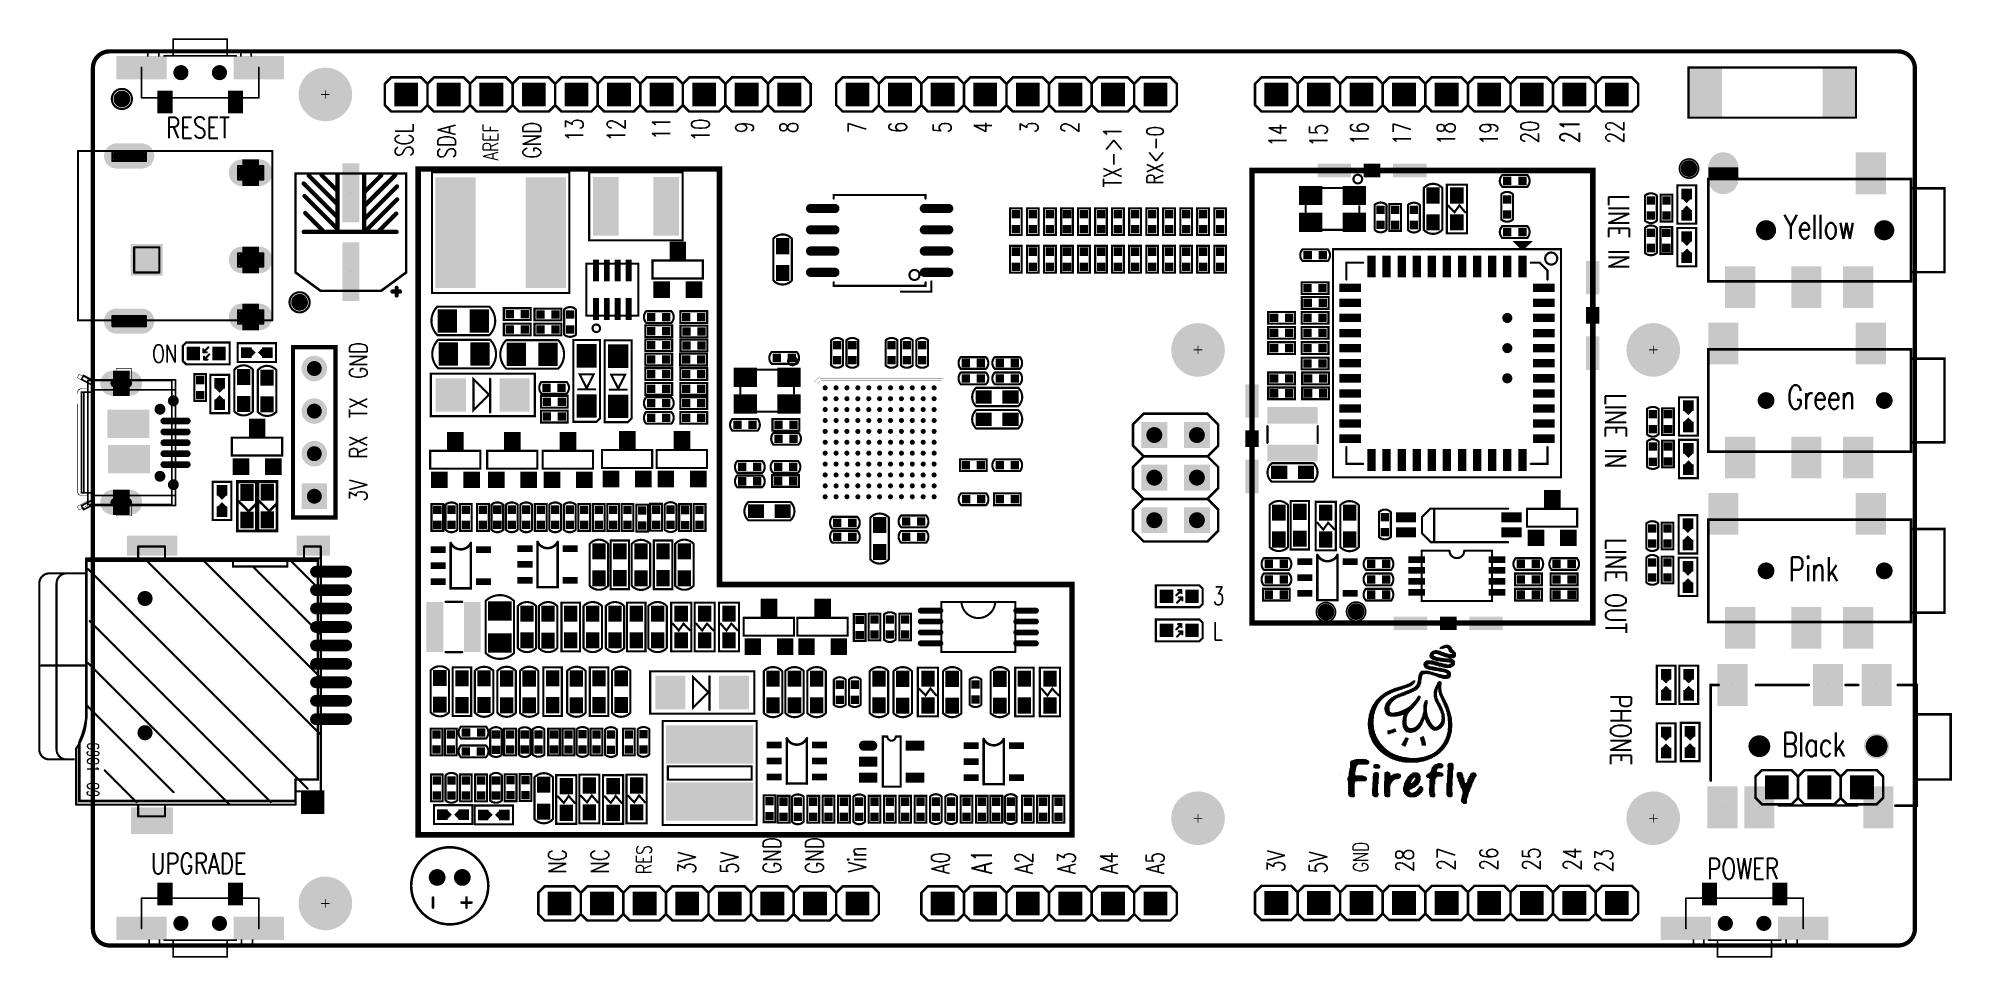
# Model space of a CAD drawing. Extents: x -3 to 111, y -1 to 54.
import ezdxf
from ezdxf.enums import TextEntityAlignment as Align

# ---------------------------------------------------------------- set-up
doc = ezdxf.new("R2010")
doc.units = 0
doc.linetypes.add('TRMIDX_0', pattern=[2, 1, 1])
doc.linetypes.add('TRMIDX_1', pattern=[2, 1, 1])
for name, color, linetype in [('2D_LINE_126', 2, 'CONTINUOUS'), ('BOARD_OUTLINE_00', 254, 'CONTINUOUS'), ('DRIL_NPLTE_THRU_01', 176, 'CONTINUOUS'), ('DRIL_NPLTE_THRU_02', 23, 'CONTINUOUS'), ('DRIL_NPLTE_THRU_03', 6, 'CONTINUOUS'), ('DRIL_NPLTE_THRU_04', 176, 'CONTINUOUS'), ('DRIL_PLTE_THRU_01', 176, 'CONTINUOUS'), ('DRIL_PLTE_THRU_02', 23, 'CONTINUOUS'), ('DRIL_PLTE_THRU_03', 6, 'CONTINUOUS'), ('DRIL_PLTE_THRU_04', 176, 'CONTINUOUS'), ('DRIL_SYMBOL', 254, 'CONTINUOUS'), ('PADS_BOT', 254, 'CONTINUOUS'), ('PADS_INNER', 254, 'CONTINUOUS'), ('PADS_TOP', 254, 'CONTINUOUS'), ('PART_TOP_2DLINE_00', 254, 'CONTINUOUS'), ('PART_TOP_2DLINE_01', 254, 'CONTINUOUS'), ('PART_TOP_2DLINE_126', 254, 'CONTINUOUS'), ('PART_TOP_COPPER_01', 254, 'CONTINUOUS'), ('PART_TOP_COPPER_126', 254, 'CONTINUOUS'), ('PART_TOP_TEXT_126', 254, 'CONTINUOUS'), ('TAG_00', 254, 'CONTINUOUS'), ('TAG_01', 254, 'CONTINUOUS'), ('TEXT_126', 2, 'CONTINUOUS')]:
    doc.layers.add(name, color=color, linetype=linetype)
doc.styles.add('W0$1', font='simplex', dxfattribs={"width": 0.75})
doc.styles.add('W0$127', font='simplex', dxfattribs={"width": 0.75})
doc.styles.add('W0$1524', font='simplex', dxfattribs={"width": 0.75})
doc.styles.add('W0$1778', font='simplex', dxfattribs={"width": 0.75})
doc.styles.add('W0$2032', font='simplex', dxfattribs={"width": 0.75})

msp = doc.modelspace()

# ---------------------------------------------------------------- texts
at = {"layer": 'TEXT_126', "width": 0.75}
for s, height, style, p in [('RESET', 1.245, 'W0$1778', (4.37, 48.16)), ('Yellow', 1.422, 'W0$2032', (100.89, 42.16)), ('ON', 1.067, 'W0$1524', (3.54, 34.77)), ('Green', 1.422, 'W0$2032', (101.09, 32)), ('Pink', 1.422, 'W0$2032', (101.19, 21.74)), ('3', 1.07, 'W0$1524', (66.82, 20.32)), ('L', 1.07, 'W0$1524', (66.83, 18.21)), ('Black', 1.422, 'W0$2032', (100.79, 11.28)), ('UPGRADE', 1.245, 'W0$1778', (3.45, 4.27)), ('POWER', 1.245, 'W0$1778', (96.32, 3.96))]:
    msp.add_text(s, height=height, dxfattribs=dict(at, style=style)).set_placement(p)
for s, height, rotation, style, p in [('13', 1.067, 90, 'W0$1524', (29.26, 47.96)), ('12', 1.067, 90, 'W0$1524', (31.75, 47.96)), ('11', 1.067, 90, 'W0$1524', (34.44, 48.06)), ('10', 1.067, 90, 'W0$1524', (36.78, 47.96)), ('20', 1.067, 90, 'W0$1524', (86.26, 47.85)), ('22', 1.067, 90, 'W0$1524', (91.34, 47.85)), ('SCL', 1.067, 90, 'W0$1524', (19.1, 47.04)), ('SDA', 1.067, 90, 'W0$1524', (21.64, 46.94)), ('AREF', 0.889, 90, 'W0$127', (24.18, 46.84)), ('GND', 1.067, 90, 'W0$1524', (26.72, 46.94)), ('9', 1.07, 90, 'W0$1524', (39.42, 48.46)), ('8', 1.07, 90, 'W0$1524', (42.06, 48.46)), ('7', 1.07, 90, 'W0$1524', (46.13, 48.46)), ('6', 1.07, 90, 'W0$1524', (48.56, 48.46)), ('5', 1.07, 90, 'W0$1524', (51.21, 48.46)), ('4', 1.07, 90, 'W0$1524', (53.64, 48.46)), ('3', 1.07, 90, 'W0$1524', (56.39, 48.46)), ('2', 1.07, 90, 'W0$1524', (58.83, 48.46)), ('14', 1.067, 90, 'W0$1524', (71.22, 47.65)), ('15', 1.067, 90, 'W0$1524', (73.66, 47.65)), ('16', 1.067, 90, 'W0$1524', (76.1, 47.75)), ('17', 1.067, 90, 'W0$1524', (78.64, 47.75)), ('18', 1.067, 90, 'W0$1524', (81.28, 47.75)), ('19', 1.067, 90, 'W0$1524', (83.82, 47.75)), ('21', 1.156, 90, 'W0$1524', (88.7, 47.85)), ('LINE IN', 1.245, 270, 'W0$1778', (90.42, 44.81)), ('GND', 1.067, 90, 'W0$1524', (16.37, 33.8)), ('TX', 1.067, 90, 'W0$1524', (16.37, 31.47)), ('LINE IN', 1.245, 270, 'W0$1778', (90.23, 32.93)), ('RX', 1.067, 90, 'W0$1524', (16.37, 29.03)), ('3V', 1.067, 90, 'W0$1524', (16.37, 26.49)), ('LINE OUT', 1.245, 270, 'W0$1778', (90.24, 24.3)), ('PHONE', 1.245, 270, 'W0$1778', (90.54, 14.97)), ('RES', 0.889, 90, 'W0$1524', (33.32, 4.27)), ('GND', 1.067, 90, 'W0$1524', (41.05, 4.27)), ('GND', 1.067, 90, 'W0$1524', (43.59, 4.27)), ('Vin', 1.067, 90, 'W0$1524', (46.13, 4.37)), ('GND', 0.889, 90, 'W0$1524', (76.09, 4.37)), ('27', 1.067, 90, 'W0$1524', (81.28, 4.47)), ('26', 1.067, 90, 'W0$1524', (83.82, 4.47)), ('25', 1.067, 90, 'W0$1524', (86.36, 4.47)), ('24', 1.067, 90, 'W0$1524', (88.8, 4.47)), ('NC', 1.067, 90, 'W0$1524', (28.24, 4.27)), ('NC', 1.067, 90, 'W0$1524', (30.78, 4.27)), ('3V', 1.067, 90, 'W0$1524', (35.97, 4.27)), ('5V', 1.067, 90, 'W0$1524', (38.51, 4.27)), ('A0', 1.067, 90, 'W0$1524', (51.1, 4.27)), ('A1', 1.209, 90, 'W0$1524', (53.64, 4.27)), ('A2', 1.067, 90, 'W0$1524', (56.08, 4.27)), ('A3', 1.067, 90, 'W0$1524', (58.62, 4.27)), ('A4', 1.067, 90, 'W0$1524', (61.16, 4.27)), ('A5', 1.067, 90, 'W0$1524', (63.91, 4.27)), ('3V', 1.067, 90, 'W0$1524', (71.12, 4.37)), ('5V', 1.067, 90, 'W0$1524', (73.64, 4.3)), ('28', 1.067, 90, 'W0$1524', (78.8, 4.39)), ('23', 1.067, 90, 'W0$1524', (90.69, 4.37))]:
    msp.add_text(s, height=height, rotation=rotation, dxfattribs=dict(at, style=style)).set_placement(p)
at = {"layer": 'TEXT_126', "style": 'W0$1524', "width": 0.75}
for s, height, p in [('TX->1', 1.067, (60.83, 47.04)), ('RX<-0', 0.978, (63.37, 47.14))]:
    msp.add_text(s, height=height, rotation=90, dxfattribs=at).set_placement(p, align=Align.MIDDLE_CENTER)

# ---------------------------------------------------------------- blocks, each defined once
blk = doc.blocks.new('SMOOTH_0$254')
at = {"const_width": 0.127}
blk.add_lwpolyline([(-0.0635, 0, 1), (0.0635, 0, 1)], format="xyb", close=True, dxfattribs=at)
blk = doc.blocks.new('BOARD_1')
at = {"layer": 'BOARD_OUTLINE_00', "const_width": 0.254}
blk.add_lwpolyline([(22.21, 77.72, 0.414214), (21.21, 76.72), (21.21, 25.38, 0.414214), (22.21, 24.38), (128.91, 24.38, 0.414214), (129.92, 25.38), (129.92, 76.72, 0.406566), (128.91, 77.72)], format="xyb", close=True, dxfattribs=at)
at = {"layer": 'BOARD_OUTLINE_00'}
for p in [(22.21, 77.72), (21.21, 76.72)]:
    blk.add_blockref('SMOOTH_0$254', p, dxfattribs=at)
blk = doc.blocks.new('SMOOTH_0$3302')
at = {"const_width": 0.1651}
blk.add_lwpolyline([(-0.08255, 0, 1), (0.08255, 0, 1)], format="xyb", close=True, dxfattribs=at)
blk = doc.blocks.new('DRAWING_5')
at = {"layer": '2D_LINE_126', "const_width": 0.33}
blk.add_lwpolyline([(-0.87, 2.31), (19.46, 2.31), (19.46, -24.68), (-0.87, -24.68)], close=True, dxfattribs=at)
at = {"layer": '2D_LINE_126'}
for p in [(-0.87, 2.31), (19.46, 2.31), (-0.87, -24.68), (19.46, -24.68)]:
    blk.add_blockref('SMOOTH_0$3302', p, dxfattribs=at)
blk = doc.blocks.new('DRAWING_17')
at = {"layer": '2D_LINE_126', "const_width": 0.3302}
blk.add_lwpolyline([(0.8128, 0.3048), (18.796, 0.3048), (18.796, -24.4856), (39.8272, -24.4856), (39.8272, -39.412926), (0.8128, -39.412926)], close=True, dxfattribs=at)
at = {"layer": '2D_LINE_126'}
for p in [(0.8128, 0.3048), (18.796, 0.3048), (18.796, -24.4856), (39.8272, -24.4856), (0.8128, -39.412926), (39.8272, -39.412926)]:
    blk.add_blockref('SMOOTH_0$3302', p, dxfattribs=at)
blk = doc.blocks.new('SMOOTH_0$127')
at = {"const_width": 0.0635}
blk.add_lwpolyline([(-0.03175, 0, 1), (0.03175, 0, 1)], format="xyb", close=True, dxfattribs=at)
blk = doc.blocks.new('PART_BODY_TOP_173')
at = {"layer": 'PART_TOP_2DLINE_01', "const_width": 0.127}
blk.add_lwpolyline([(-0.8, -0.35), (-0.8, 0.35), (0.8, 0.35), (0.8, -0.35)], close=True, dxfattribs=at)
at = {"layer": 'PART_TOP_2DLINE_01'}
for p in [(-0.8, 0.35), (0.8, 0.35), (-0.8, -0.35), (0.8, -0.35)]:
    blk.add_blockref('SMOOTH_0$127', p, dxfattribs=at)
blk = doc.blocks.new('DRIL_HOLE_0')
blk.add_lwpolyline([(0, 0, 1), (0, 0, 1)], format="xyb", close=True)
blk = doc.blocks.new('PAD_0')
blk.add_lwpolyline([(0, 0, 1), (0, 0, 1)], format="xyb", close=True)
blk = doc.blocks.new('PAD_1')
at = {"const_width": 0.5}
blk.add_lwpolyline([(-0.25, 0), (0.25, 0)], dxfattribs=at)
blk = doc.blocks.new('STK_TOP_7')
at = {"layer": 'DRIL_PLTE_THRU_01'}
blk.add_blockref('DRIL_HOLE_0', (0, 0), dxfattribs=at)
at = {"layer": 'DRIL_PLTE_THRU_02'}
blk.add_blockref('DRIL_HOLE_0', (0, 0), dxfattribs=at)
at = {"layer": 'DRIL_PLTE_THRU_03'}
blk.add_blockref('DRIL_HOLE_0', (0, 0), dxfattribs=at)
at = {"layer": 'DRIL_PLTE_THRU_04'}
blk.add_blockref('DRIL_HOLE_0', (0, 0), dxfattribs=at)
at = {"layer": 'PADS_BOT'}
blk.add_blockref('PAD_0', (0, 0), dxfattribs=at)
at = {"layer": 'PADS_INNER'}
blk.add_blockref('PAD_0', (0, 0), dxfattribs=at)
at = {"layer": 'PADS_TOP'}
blk.add_blockref('PAD_1', (0, 0), dxfattribs=at)
blk = doc.blocks.new('SYM_TOP_28')
for name, p in [('STK_TOP_7', (-0.45, 0)), ('PART_BODY_TOP_173', (0, 0)), ('STK_TOP_7', (0.45, 0))]:
    blk.add_blockref(name, p)
blk = doc.blocks.new('PART_TOP_0')
blk.add_blockref('SYM_TOP_28', (0, 0))
blk = doc.blocks.new('PART_BODY_TOP_150')
at = {"layer": 'PART_TOP_2DLINE_00', "const_width": 0.127}
blk.add_lwpolyline([(0.75, -0.35, 0.414214), (0.75, 0.35), (-0.75, 0.35, 0.373387), (-0.75, -0.35)], format="xyb", close=True, dxfattribs=at)
at = {"layer": 'PART_TOP_2DLINE_00'}
for p in [(-0.75, 0.35), (0.75, 0.35), (-0.75, -0.35), (0.75, -0.35)]:
    blk.add_blockref('SMOOTH_0$127', p, dxfattribs=at)
blk = doc.blocks.new('STK_TOP_6')
at = {"layer": 'DRIL_PLTE_THRU_01'}
blk.add_blockref('DRIL_HOLE_0', (0, 0), dxfattribs=at)
at = {"layer": 'DRIL_PLTE_THRU_02'}
blk.add_blockref('DRIL_HOLE_0', (0, 0), dxfattribs=at)
at = {"layer": 'DRIL_PLTE_THRU_03'}
blk.add_blockref('DRIL_HOLE_0', (0, 0), dxfattribs=at)
at = {"layer": 'DRIL_PLTE_THRU_04'}
blk.add_blockref('DRIL_HOLE_0', (0, 0), dxfattribs=at)
at = {"layer": 'PADS_BOT'}
blk.add_blockref('PAD_0', (0, 0), dxfattribs=at)
at = {"layer": 'PADS_INNER'}
blk.add_blockref('PAD_0', (0, 0), dxfattribs=at)
at = {"layer": 'PADS_TOP'}
blk.add_blockref('PAD_1', (0, 0), dxfattribs=at)
blk = doc.blocks.new('SYM_TOP_5')
for name, p in [('STK_TOP_6', (-0.45, 0)), ('PART_BODY_TOP_150', (0, 0)), ('STK_TOP_7', (0.45, 0))]:
    blk.add_blockref(name, p)
blk = doc.blocks.new('PART_TOP_1')
blk.add_blockref('SYM_TOP_5', (0, 0))
blk = doc.blocks.new('PART_BODY_TOP_189')
at = {"layer": 'PART_TOP_2DLINE_01', "const_width": 0.127}
for points in [[(-0.73, 1.25), (0.73, 1.25)], [(-1.6, -0.16), (-1.6, 0.16)], [(1.6, -0.17), (1.6, 0.16)], [(-0.72, -1.25), (0.71, -1.25)]]:
    blk.add_lwpolyline(points, dxfattribs=at)
blk.add_lwpolyline([(-1.25, -1.78, 1), (-1.77, -1.78, 1)], format="xyb", close=True, dxfattribs=at)
at = {"layer": 'PART_TOP_2DLINE_01'}
for p in [(-0.73, 1.25), (0.73, 1.25), (-1.6, 0.16), (1.6, 0.16), (-1.6, -0.16), (1.6, -0.17), (-0.72, -1.25), (0.71, -1.25)]:
    blk.add_blockref('SMOOTH_0$127', p, dxfattribs=at)
blk = doc.blocks.new('PAD_2')
at = {"const_width": 1.15}
blk.add_lwpolyline([(-0.7, 0), (0.7, 0)], dxfattribs=at)
blk = doc.blocks.new('STK_TOP_65')
at = {"layer": 'DRIL_PLTE_THRU_01'}
blk.add_blockref('DRIL_HOLE_0', (0, 0), dxfattribs=at)
at = {"layer": 'DRIL_PLTE_THRU_02'}
blk.add_blockref('DRIL_HOLE_0', (0, 0), dxfattribs=at)
at = {"layer": 'DRIL_PLTE_THRU_03'}
blk.add_blockref('DRIL_HOLE_0', (0, 0), dxfattribs=at)
at = {"layer": 'DRIL_PLTE_THRU_04'}
blk.add_blockref('DRIL_HOLE_0', (0, 0), dxfattribs=at)
at = {"layer": 'PADS_BOT'}
blk.add_blockref('PAD_0', (0, 0), dxfattribs=at)
at = {"layer": 'PADS_INNER'}
blk.add_blockref('PAD_0', (0, 0), dxfattribs=at)
at = {"layer": 'PADS_TOP'}
blk.add_blockref('PAD_2', (0, 0), dxfattribs=at)
blk = doc.blocks.new('SYM_TOP_44')
for name, p in [('STK_TOP_65', (-1.3, 0.8)), ('PART_BODY_TOP_189', (0, 0)), ('STK_TOP_65', (1.3, 0.8)), ('STK_TOP_65', (-1.3, -0.8)), ('STK_TOP_65', (1.3, -0.8))]:
    blk.add_blockref(name, p)
blk = doc.blocks.new('PART_TOP_2')
blk.add_blockref('SYM_TOP_44', (0, 0))
blk = doc.blocks.new('PART_TOP_3')
blk.add_blockref('SYM_TOP_5', (0, 0))
blk = doc.blocks.new('PART_BODY_TOP_151')
at = {"layer": 'PART_TOP_2DLINE_01', "const_width": 0.127}
blk.add_lwpolyline([(1.25, -0.55, 0.432739), (1.25, 0.55), (-1.25, 0.55, 0.450467), (-1.25, -0.55)], format="xyb", close=True, dxfattribs=at)
at = {"layer": 'PART_TOP_2DLINE_01'}
for p in [(-1.25, 0.55), (1.25, 0.55), (-1.25, -0.55), (1.25, -0.55)]:
    blk.add_blockref('SMOOTH_0$127', p, dxfattribs=at)
blk = doc.blocks.new('PAD_3')
at = {"const_width": 0.8}
blk.add_lwpolyline([(-0.48, 0), (0.48, 0)], dxfattribs=at)
blk = doc.blocks.new('STK_TOP_8')
at = {"layer": 'DRIL_PLTE_THRU_01'}
blk.add_blockref('DRIL_HOLE_0', (0, 0), dxfattribs=at)
at = {"layer": 'DRIL_PLTE_THRU_02'}
blk.add_blockref('DRIL_HOLE_0', (0, 0), dxfattribs=at)
at = {"layer": 'DRIL_PLTE_THRU_03'}
blk.add_blockref('DRIL_HOLE_0', (0, 0), dxfattribs=at)
at = {"layer": 'DRIL_PLTE_THRU_04'}
blk.add_blockref('DRIL_HOLE_0', (0, 0), dxfattribs=at)
at = {"layer": 'PADS_BOT'}
blk.add_blockref('PAD_0', (0, 0), dxfattribs=at)
at = {"layer": 'PADS_INNER'}
blk.add_blockref('PAD_0', (0, 0), dxfattribs=at)
at = {"layer": 'PADS_TOP'}
blk.add_blockref('PAD_3', (0, 0), dxfattribs=at)
blk = doc.blocks.new('SYM_TOP_6')
for name, p in [('STK_TOP_8', (-0.8, 0)), ('PART_BODY_TOP_151', (0, 0)), ('STK_TOP_8', (0.8, 0))]:
    blk.add_blockref(name, p)
blk = doc.blocks.new('PART_TOP_4')
blk.add_blockref('SYM_TOP_6', (0, 0))
blk = doc.blocks.new('PART_BODY_TOP_158')
at = {"layer": 'PART_TOP_2DLINE_01', "const_width": 0.127}
blk.add_lwpolyline([(-1.45, -0.6), (-1.45, 0.6), (1.45, 0.6), (1.45, -0.6)], close=True, dxfattribs=at)
blk.add_lwpolyline([(0.2, 0.5), (-0.21, 0.15), (0.2, -0.14), (-0.19, -0.51)], dxfattribs=at)
at = {"layer": 'PART_TOP_2DLINE_01'}
for p in [(-1.45, 0.6), (-0.21, 0.15), (0.2, 0.5), (1.45, 0.6), (-1.45, -0.6), (-0.19, -0.51), (0.2, -0.14), (1.45, -0.6)]:
    blk.add_blockref('SMOOTH_0$127', p, dxfattribs=at)
blk = doc.blocks.new('PAD_4')
at = {"const_width": 0.8}
blk.add_lwpolyline([(-0.4825, 0), (0.4825, 0)], dxfattribs=at)
blk = doc.blocks.new('STK_TOP_16')
at = {"layer": 'DRIL_PLTE_THRU_01'}
blk.add_blockref('DRIL_HOLE_0', (0, 0), dxfattribs=at)
at = {"layer": 'DRIL_PLTE_THRU_02'}
blk.add_blockref('DRIL_HOLE_0', (0, 0), dxfattribs=at)
at = {"layer": 'DRIL_PLTE_THRU_03'}
blk.add_blockref('DRIL_HOLE_0', (0, 0), dxfattribs=at)
at = {"layer": 'DRIL_PLTE_THRU_04'}
blk.add_blockref('DRIL_HOLE_0', (0, 0), dxfattribs=at)
at = {"layer": 'PADS_BOT'}
blk.add_blockref('PAD_0', (0, 0), dxfattribs=at)
at = {"layer": 'PADS_INNER'}
blk.add_blockref('PAD_0', (0, 0), dxfattribs=at)
at = {"layer": 'PADS_TOP'}
blk.add_blockref('PAD_4', (0, 0), dxfattribs=at)
blk = doc.blocks.new('SYM_TOP_13')
for name, p in [('STK_TOP_16', (-0.8, 0)), ('PART_BODY_TOP_158', (0, 0)), ('STK_TOP_16', (0.8, 0))]:
    blk.add_blockref(name, p)
blk = doc.blocks.new('PART_TOP_5')
blk.add_blockref('SYM_TOP_13', (0, 0))
blk = doc.blocks.new('PART_TOP_6')
blk.add_blockref('SYM_TOP_5', (0, 0))
blk = doc.blocks.new('PART_TOP_7')
blk.add_blockref('SYM_TOP_5', (0, 0))
blk = doc.blocks.new('PART_TOP_8')
blk.add_blockref('SYM_TOP_5', (0, 0))
blk = doc.blocks.new('PART_TOP_9')
blk.add_blockref('SYM_TOP_6', (0, 0))
blk = doc.blocks.new('PART_TOP_10')
blk.add_blockref('SYM_TOP_28', (0, 0))
blk = doc.blocks.new('PART_TOP_11')
blk.add_blockref('SYM_TOP_6', (0, 0))
blk = doc.blocks.new('PART_TOP_12')
blk.add_blockref('SYM_TOP_44', (0, 0))
blk = doc.blocks.new('PART_TOP_13')
blk.add_blockref('SYM_TOP_28', (0, 0))
blk = doc.blocks.new('PART_TOP_14')
blk.add_blockref('SYM_TOP_28', (0, 0))
blk = doc.blocks.new('PART_TOP_15')
blk.add_blockref('SYM_TOP_28', (0, 0))
blk = doc.blocks.new('PART_TOP_16')
blk.add_blockref('SYM_TOP_28', (0, 0))
blk = doc.blocks.new('PART_TOP_17')
blk.add_blockref('SYM_TOP_28', (0, 0))
blk = doc.blocks.new('PART_BODY_TOP_155')
at = {"layer": 'PART_TOP_2DLINE_01', "const_width": 0.127}
blk.add_lwpolyline([(-1.51, -0.52), (1.49, -0.52), (1.49, 0.55), (-1.51, 0.55)], close=True, dxfattribs=at)
at = {"layer": 'PART_TOP_2DLINE_01'}
for p in [(-1.51, 0.55), (1.49, 0.55), (-1.51, -0.52), (1.49, -0.52)]:
    blk.add_blockref('SMOOTH_0$127', p, dxfattribs=at)
blk = doc.blocks.new('PAD_5')
at = {"const_width": 0.9906}
blk.add_lwpolyline([(-0.4953, 0), (0.4953, 0)], dxfattribs=at)
blk = doc.blocks.new('STK_TOP_12')
at = {"layer": 'DRIL_PLTE_THRU_01'}
blk.add_blockref('DRIL_HOLE_0', (0, 0), dxfattribs=at)
at = {"layer": 'DRIL_PLTE_THRU_02'}
blk.add_blockref('DRIL_HOLE_0', (0, 0), dxfattribs=at)
at = {"layer": 'DRIL_PLTE_THRU_03'}
blk.add_blockref('DRIL_HOLE_0', (0, 0), dxfattribs=at)
at = {"layer": 'DRIL_PLTE_THRU_04'}
blk.add_blockref('DRIL_HOLE_0', (0, 0), dxfattribs=at)
at = {"layer": 'PADS_BOT'}
blk.add_blockref('PAD_0', (0, 0), dxfattribs=at)
at = {"layer": 'PADS_INNER'}
blk.add_blockref('PAD_0', (0, 0), dxfattribs=at)
at = {"layer": 'PADS_TOP'}
blk.add_blockref('PAD_5', (0, 0), dxfattribs=at)
blk = doc.blocks.new('PAD_6')
at = {"const_width": 0.991}
blk.add_lwpolyline([(-0.6, 0), (0.6, 0)], dxfattribs=at)
blk = doc.blocks.new('STK_TOP_13')
at = {"layer": 'DRIL_PLTE_THRU_01'}
blk.add_blockref('DRIL_HOLE_0', (0, 0), dxfattribs=at)
at = {"layer": 'DRIL_PLTE_THRU_02'}
blk.add_blockref('DRIL_HOLE_0', (0, 0), dxfattribs=at)
at = {"layer": 'DRIL_PLTE_THRU_03'}
blk.add_blockref('DRIL_HOLE_0', (0, 0), dxfattribs=at)
at = {"layer": 'DRIL_PLTE_THRU_04'}
blk.add_blockref('DRIL_HOLE_0', (0, 0), dxfattribs=at)
at = {"layer": 'PADS_BOT'}
blk.add_blockref('PAD_0', (0, 0), dxfattribs=at)
at = {"layer": 'PADS_INNER'}
blk.add_blockref('PAD_0', (0, 0), dxfattribs=at)
at = {"layer": 'PADS_TOP', "rotation": 90}
blk.add_blockref('PAD_6', (0, 0), dxfattribs=at)
blk = doc.blocks.new('SYM_TOP_10')
for name, p in [('STK_TOP_13', (0, 1.081024)), ('PART_BODY_TOP_155', (0, 0)), ('STK_TOP_12', (-0.9652, -1.1811)), ('STK_TOP_12', (0.9652, -1.1811))]:
    blk.add_blockref(name, p)
blk = doc.blocks.new('PART_TOP_18')
blk.add_blockref('SYM_TOP_10', (0, 0))
blk = doc.blocks.new('PART_TOP_19')
blk.add_blockref('SYM_TOP_10', (0, 0))
blk = doc.blocks.new('PART_TOP_20')
blk.add_blockref('SYM_TOP_5', (0, 0))
blk = doc.blocks.new('PART_TOP_21')
blk.add_blockref('SYM_TOP_28', (0, 0))
blk = doc.blocks.new('SMOOTH_0$009906')
at = {"const_width": 0.004953}
blk.add_lwpolyline([(-0.002476, 0, 1), (0.002476, 0, 1)], format="xyb", close=True, dxfattribs=at)
blk = doc.blocks.new('PART_BODY_TOP_180')
at = {"layer": 'PART_TOP_2DLINE_01', "const_width": 0.00991}
for points in [[(-4.0132, 3.2004), (-4.0132, 3.6068), (-3.6068, 4.0132), (-3.0988, 4.0132)], [(-3.0988, 3.9116), (-3.5814, 3.9116), (-3.9116, 3.5814), (-3.9116, 3.2004)]]:
    blk.add_lwpolyline(points, dxfattribs=at)
for points in [[(-3.8, -3.8), (3.8, -3.8), (3.8, 3.8), (-3.56, 3.8), (-3.8, 3.56)], [(3.7, 3.7), (-3.5, 3.7), (-3.7, 3.5), (-3.7, -3.7), (3.7, -3.7)]]:
    blk.add_lwpolyline(points, close=True, dxfattribs=at)
at = {"layer": 'PART_TOP_2DLINE_01'}
for p in [(-4.0132, 3.6068), (-3.9116, 3.5814), (-3.8, 3.56), (-3.7, 3.5), (-3.6068, 4.0132), (-3.5814, 3.9116), (-3.56, 3.8), (-3.5, 3.7), (-3.0988, 4.0132), (-3.0988, 3.9116), (3.7, 3.7), (3.8, 3.8), (-4.0132, 3.2004), (-3.9116, 3.2004), (-3.8, -3.8), (-3.7, -3.7), (3.7, -3.7), (3.8, -3.8)]:
    blk.add_blockref('SMOOTH_0$009906', p, dxfattribs=at)
blk = doc.blocks.new('PAD_7')
at = {"const_width": 0.15}
blk.add_lwpolyline([(0, -0.075, 1), (0, 0.075, 1)], format="xyb", close=True, dxfattribs=at)
blk = doc.blocks.new('STK_TOP_46')
at = {"layer": 'DRIL_PLTE_THRU_01'}
blk.add_blockref('DRIL_HOLE_0', (0, 0), dxfattribs=at)
at = {"layer": 'DRIL_PLTE_THRU_02'}
blk.add_blockref('DRIL_HOLE_0', (0, 0), dxfattribs=at)
at = {"layer": 'DRIL_PLTE_THRU_03'}
blk.add_blockref('DRIL_HOLE_0', (0, 0), dxfattribs=at)
at = {"layer": 'DRIL_PLTE_THRU_04'}
blk.add_blockref('DRIL_HOLE_0', (0, 0), dxfattribs=at)
at = {"layer": 'PADS_BOT'}
blk.add_blockref('PAD_0', (0, 0), dxfattribs=at)
at = {"layer": 'PADS_INNER'}
blk.add_blockref('PAD_0', (0, 0), dxfattribs=at)
at = {"layer": 'PADS_TOP'}
blk.add_blockref('PAD_7', (0, 0), dxfattribs=at)
blk = doc.blocks.new('SYM_TOP_35')
for name, p in [('PART_BODY_TOP_180', (0, 0)), ('STK_TOP_46', (-3.25, 3.25)), ('STK_TOP_46', (-3.25, 2.6)), ('STK_TOP_46', (-2.6, 3.25)), ('STK_TOP_46', (-2.6, 2.6)), ('STK_TOP_46', (-1.95, 3.25)), ('STK_TOP_46', (-1.95, 2.6)), ('STK_TOP_46', (-1.3, 3.25)), ('STK_TOP_46', (-1.3, 2.6)), ('STK_TOP_46', (-0.65, 3.25)), ('STK_TOP_46', (-0.65, 2.6)), ('STK_TOP_46', (0, 3.25)), ('STK_TOP_46', (0, 2.6)), ('STK_TOP_46', (0.65, 3.25)), ('STK_TOP_46', (0.65, 2.6)), ('STK_TOP_46', (1.3, 3.25)), ('STK_TOP_46', (1.3, 2.6)), ('STK_TOP_46', (1.95, 3.25)), ('STK_TOP_46', (1.95, 2.6)), ('STK_TOP_46', (2.6, 3.25)), ('STK_TOP_46', (2.6, 2.6)), ('STK_TOP_46', (3.25, 3.25)), ('STK_TOP_46', (3.25, 2.6)), ('STK_TOP_46', (-3.25, 1.95)), ('STK_TOP_46', (-3.25, 1.3)), ('STK_TOP_46', (-2.6, 1.95)), ('STK_TOP_46', (-2.6, 1.3)), ('STK_TOP_46', (-1.95, 1.95)), ('STK_TOP_46', (-1.95, 1.3)), ('STK_TOP_46', (-1.3, 1.95)), ('STK_TOP_46', (-1.3, 1.3)), ('STK_TOP_46', (-0.65, 1.95)), ('STK_TOP_46', (-0.65, 1.3)), ('STK_TOP_46', (0, 1.95)), ('STK_TOP_46', (0, 1.3)), ('STK_TOP_46', (0.65, 1.95)), ('STK_TOP_46', (0.65, 1.3)), ('STK_TOP_46', (1.3, 1.95)), ('STK_TOP_46', (1.3, 1.3)), ('STK_TOP_46', (1.95, 1.95)), ('STK_TOP_46', (1.95, 1.3)), ('STK_TOP_46', (2.6, 1.95)), ('STK_TOP_46', (2.6, 1.3)), ('STK_TOP_46', (3.25, 1.95)), ('STK_TOP_46', (3.25, 1.3)), ('STK_TOP_46', (-3.25, 0.65)), ('STK_TOP_46', (-3.25, 0)), ('STK_TOP_46', (-2.6, 0.65)), ('STK_TOP_46', (-2.6, 0)), ('STK_TOP_46', (-1.95, 0.65)), ('STK_TOP_46', (-1.95, 0)), ('STK_TOP_46', (-1.3, 0.65)), ('STK_TOP_46', (-1.3, 0)), ('STK_TOP_46', (-0.65, 0.65)), ('STK_TOP_46', (-0.65, 0)), ('STK_TOP_46', (0, 0.65)), ('STK_TOP_46', (0, 0)), ('STK_TOP_46', (0.65, 0.65)), ('STK_TOP_46', (0.65, 0)), ('STK_TOP_46', (1.3, 0.65)), ('STK_TOP_46', (1.3, 0)), ('STK_TOP_46', (1.95, 0.65)), ('STK_TOP_46', (1.95, 0)), ('STK_TOP_46', (2.6, 0.65)), ('STK_TOP_46', (2.6, 0)), ('STK_TOP_46', (3.25, 0.65)), ('STK_TOP_46', (3.25, 0)), ('STK_TOP_46', (-3.25, -0.65)), ('STK_TOP_46', (-2.6, -0.65)), ('STK_TOP_46', (-1.95, -0.65)), ('STK_TOP_46', (-1.3, -0.65)), ('STK_TOP_46', (-0.65, -0.65)), ('STK_TOP_46', (0, -0.65)), ('STK_TOP_46', (0.65, -0.65)), ('STK_TOP_46', (1.3, -0.65)), ('STK_TOP_46', (1.95, -0.65)), ('STK_TOP_46', (2.6, -0.65)), ('STK_TOP_46', (3.25, -0.65)), ('STK_TOP_46', (-3.25, -1.3)), ('STK_TOP_46', (-3.25, -1.95)), ('STK_TOP_46', (-2.6, -1.3)), ('STK_TOP_46', (-2.6, -1.95)), ('STK_TOP_46', (-1.95, -1.3)), ('STK_TOP_46', (-1.95, -1.95)), ('STK_TOP_46', (-1.3, -1.3)), ('STK_TOP_46', (-1.3, -1.95)), ('STK_TOP_46', (-0.65, -1.3)), ('STK_TOP_46', (-0.65, -1.95)), ('STK_TOP_46', (0, -1.3)), ('STK_TOP_46', (0, -1.95)), ('STK_TOP_46', (0.65, -1.3)), ('STK_TOP_46', (0.65, -1.95)), ('STK_TOP_46', (1.3, -1.3)), ('STK_TOP_46', (1.3, -1.95)), ('STK_TOP_46', (1.95, -1.3)), ('STK_TOP_46', (1.95, -1.95)), ('STK_TOP_46', (2.6, -1.3)), ('STK_TOP_46', (2.6, -1.95)), ('STK_TOP_46', (3.25, -1.3)), ('STK_TOP_46', (3.25, -1.95)), ('STK_TOP_46', (-3.25, -2.6)), ('STK_TOP_46', (-3.25, -3.25)), ('STK_TOP_46', (-2.6, -2.6)), ('STK_TOP_46', (-2.6, -3.25)), ('STK_TOP_46', (-1.95, -2.6)), ('STK_TOP_46', (-1.95, -3.25)), ('STK_TOP_46', (-1.3, -2.6)), ('STK_TOP_46', (-1.3, -3.25)), ('STK_TOP_46', (-0.65, -2.6)), ('STK_TOP_46', (-0.65, -3.25)), ('STK_TOP_46', (0, -2.6)), ('STK_TOP_46', (0, -3.25)), ('STK_TOP_46', (0.65, -2.6)), ('STK_TOP_46', (0.65, -3.25)), ('STK_TOP_46', (1.3, -2.6)), ('STK_TOP_46', (1.3, -3.25)), ('STK_TOP_46', (1.95, -2.6)), ('STK_TOP_46', (1.95, -3.25)), ('STK_TOP_46', (2.6, -2.6)), ('STK_TOP_46', (2.6, -3.25)), ('STK_TOP_46', (3.25, -2.6)), ('STK_TOP_46', (3.25, -3.25))]:
    blk.add_blockref(name, p)
blk = doc.blocks.new('PART_TOP_22')
blk.add_blockref('SYM_TOP_35', (0, 0))
blk = doc.blocks.new('PART_TOP_23')
blk.add_blockref('SYM_TOP_5', (0, 0))
blk = doc.blocks.new('PART_TOP_24')
blk.add_blockref('SYM_TOP_5', (0, 0))
blk = doc.blocks.new('PART_BODY_TOP_178')
at = {"layer": 'PART_TOP_2DLINE_00', "const_width": 0.127}
for points in [[(-2.5, 2.74), (-2.71, 2.74), (-2.71, -2.74), (-2.5, -2.74)], [(2.5, 2.74), (2.71, 2.74), (2.71, -2.74), (2.5, -2.74)], [(-2.45, -3.09), (-3.05, -3.09), (-3.05, -1.27)]]:
    blk.add_lwpolyline(points, dxfattribs=at)
blk.add_lwpolyline([(-2.36, -2.08, 1), (-1.76, -2.08, 1)], format="xyb", close=True, dxfattribs=at)
at = {"layer": 'PART_TOP_2DLINE_00'}
for p in [(-2.71, 2.74), (-2.5, 2.74), (2.5, 2.74), (2.71, 2.74), (-3.05, -1.27), (-3.05, -3.09), (-2.71, -2.74), (-2.5, -2.74), (-2.45, -3.09), (2.5, -2.74), (2.71, -2.74)]:
    blk.add_blockref('SMOOTH_0$127', p, dxfattribs=at)
blk = doc.blocks.new('PAD_8')
at = {"const_width": 0.275}
blk.add_lwpolyline([(-0.725, -0.1375), (0.725, -0.1375, 1), (0.725, 0.1375), (-0.725, 0.1375, 1)], format="xyb", close=True, dxfattribs=at)
blk = doc.blocks.new('STK_TOP_44')
at = {"layer": 'DRIL_NPLTE_THRU_01'}
blk.add_blockref('DRIL_HOLE_0', (0, 0), dxfattribs=at)
at = {"layer": 'DRIL_NPLTE_THRU_02'}
blk.add_blockref('DRIL_HOLE_0', (0, 0), dxfattribs=at)
at = {"layer": 'DRIL_NPLTE_THRU_03'}
blk.add_blockref('DRIL_HOLE_0', (0, 0), dxfattribs=at)
at = {"layer": 'DRIL_NPLTE_THRU_04'}
blk.add_blockref('DRIL_HOLE_0', (0, 0), dxfattribs=at)
at = {"layer": 'PADS_BOT'}
blk.add_blockref('PAD_0', (0, 0), dxfattribs=at)
at = {"layer": 'PADS_INNER'}
blk.add_blockref('PAD_0', (0, 0), dxfattribs=at)
at = {"layer": 'PADS_TOP', "rotation": 90}
blk.add_blockref('PAD_8', (0, 0), dxfattribs=at)
blk = doc.blocks.new('SYM_TOP_33')
for name, p in [('STK_TOP_44', (-1.905, 3.395)), ('STK_TOP_44', (-0.635, 3.395)), ('STK_TOP_44', (0.635, 3.395)), ('STK_TOP_44', (1.905, 3.395)), ('PART_BODY_TOP_178', (0, 0)), ('STK_TOP_44', (-1.905, -3.395)), ('STK_TOP_44', (-0.635, -3.395)), ('STK_TOP_44', (0.635, -3.395)), ('STK_TOP_44', (1.905, -3.395))]:
    blk.add_blockref(name, p)
blk = doc.blocks.new('PART_TOP_25')
blk.add_blockref('SYM_TOP_33', (0, 0))
blk = doc.blocks.new('PART_TOP_26')
blk.add_blockref('SYM_TOP_28', (0, 0))
blk = doc.blocks.new('PART_TOP_27')
blk.add_blockref('SYM_TOP_28', (0, 0))
blk = doc.blocks.new('PART_TOP_28')
blk.add_blockref('SYM_TOP_28', (0, 0))
blk = doc.blocks.new('PART_TOP_29')
blk.add_blockref('SYM_TOP_28', (0, 0))
blk = doc.blocks.new('PART_TOP_30')
blk.add_blockref('SYM_TOP_5', (0, 0))
blk = doc.blocks.new('PART_TOP_31')
blk.add_blockref('SYM_TOP_28', (0, 0))
blk = doc.blocks.new('PART_TOP_32')
blk.add_blockref('SYM_TOP_5', (0, 0))
blk = doc.blocks.new('PART_TOP_33')
blk.add_blockref('SYM_TOP_28', (0, 0))
blk = doc.blocks.new('PART_TOP_34')
blk.add_blockref('SYM_TOP_28', (0, 0))
blk = doc.blocks.new('PART_TOP_35')
blk.add_blockref('SYM_TOP_28', (0, 0))
blk = doc.blocks.new('PART_TOP_36')
blk.add_blockref('SYM_TOP_28', (0, 0))
blk = doc.blocks.new('PART_TOP_37')
blk.add_blockref('SYM_TOP_5', (0, 0))
blk = doc.blocks.new('SMOOTH_0$100076')
at = {"const_width": 0.05}
blk.add_lwpolyline([(-0.03, 0, 1), (0.03, 0, 1)], format="xyb", close=True, dxfattribs=at)
blk = doc.blocks.new('PART_BODY_TOP_201')
at = {"layer": 'PART_TOP_2DLINE_00', "const_width": 0.1}
for points in [[(-3.5, -1.5), (-3.5, 0.3)], [(-2.15, 1), (2.15, 1)], [(3.5, -1.5), (3.5, 0.3)], [(3.5, -1.5), (-3.5, -1.5)]]:
    blk.add_lwpolyline(points, dxfattribs=at)
at = {"layer": 'PART_TOP_2DLINE_01', "const_width": 0.1}
for points in [[(-3.13, 1), (-3.13, 1.3), (-2.47, 1.3), (-2.47, 1)], [(-1.61, 1), (-1.61, 2), (1.61, 2), (1.61, 1)], [(2.43, 1), (2.43, 1.3), (3.05, 1.3), (3.05, 1)]]:
    blk.add_lwpolyline(points, dxfattribs=at)
at = {"layer": 'PART_TOP_2DLINE_00'}
for p in [(-3.5, 0.3), (-2.15, 1), (2.15, 1), (3.5, 0.3), (-3.5, -1.5), (-3.5, -1.5), (3.5, -1.5), (3.5, -1.5)]:
    blk.add_blockref('SMOOTH_0$100076', p, dxfattribs=at)
at = {"layer": 'PART_TOP_2DLINE_01'}
for p in [(-3.13, 1.3), (-2.47, 1.3), (-1.61, 2), (1.61, 2), (2.43, 1.3), (3.05, 1.3), (-3.13, 1), (-2.47, 1), (-1.61, 1), (1.61, 1), (2.43, 1), (3.05, 1)]:
    blk.add_blockref('SMOOTH_0$100076', p, dxfattribs=at)
blk = doc.blocks.new('PAD_9')
at = {"const_width": 0.9}
blk.add_lwpolyline([(-0.675, 0), (0.675, 0)], dxfattribs=at)
blk = doc.blocks.new('STK_TOP_77')
at = {"layer": 'DRIL_PLTE_THRU_01'}
blk.add_blockref('DRIL_HOLE_0', (0, 0), dxfattribs=at)
at = {"layer": 'DRIL_PLTE_THRU_02'}
blk.add_blockref('DRIL_HOLE_0', (0, 0), dxfattribs=at)
at = {"layer": 'DRIL_PLTE_THRU_03'}
blk.add_blockref('DRIL_HOLE_0', (0, 0), dxfattribs=at)
at = {"layer": 'DRIL_PLTE_THRU_04'}
blk.add_blockref('DRIL_HOLE_0', (0, 0), dxfattribs=at)
at = {"layer": 'PADS_BOT'}
blk.add_blockref('PAD_0', (0, 0), dxfattribs=at)
at = {"layer": 'PADS_INNER'}
blk.add_blockref('PAD_0', (0, 0), dxfattribs=at)
at = {"layer": 'PADS_TOP', "rotation": 90}
blk.add_blockref('PAD_9', (0, 0), dxfattribs=at)
blk = doc.blocks.new('PAD_10')
at = {"const_width": 1.4}
blk.add_lwpolyline([(-1.5, 0), (1.5, 0)], dxfattribs=at)
blk = doc.blocks.new('STK_TOP_76')
at = {"layer": 'DRIL_PLTE_THRU_01'}
blk.add_blockref('DRIL_HOLE_0', (0, 0), dxfattribs=at)
at = {"layer": 'DRIL_PLTE_THRU_02'}
blk.add_blockref('DRIL_HOLE_0', (0, 0), dxfattribs=at)
at = {"layer": 'DRIL_PLTE_THRU_03'}
blk.add_blockref('DRIL_HOLE_0', (0, 0), dxfattribs=at)
at = {"layer": 'DRIL_PLTE_THRU_04'}
blk.add_blockref('DRIL_HOLE_0', (0, 0), dxfattribs=at)
at = {"layer": 'PADS_BOT'}
blk.add_blockref('PAD_0', (0, 0), dxfattribs=at)
at = {"layer": 'PADS_INNER'}
blk.add_blockref('PAD_0', (0, 0), dxfattribs=at)
at = {"layer": 'PADS_TOP'}
blk.add_blockref('PAD_10', (0, 0), dxfattribs=at)
blk = doc.blocks.new('DRIL_SYMBOL_0$9')
at = {"layer": 'DRIL_SYMBOL', "const_width": 0.0508}
for points in [[(-0.254, 0), (0.254, 0)], [(0, -0.254), (0, 0.254)]]:
    blk.add_lwpolyline(points, dxfattribs=at)
blk = doc.blocks.new('DRIL_HOLE_0$9')
at = {"const_width": 0.45}
blk.add_lwpolyline([(-0.225, 0, 1), (0.225, 0, 1)], format="xyb", close=True, dxfattribs=at)
blk.add_blockref('DRIL_SYMBOL_0$9', (0, 0))
blk = doc.blocks.new('PAD_11')
at = {"const_width": 0.45}
blk.add_lwpolyline([(0, -0.225, 1), (0, 0.225, 1)], format="xyb", close=True, dxfattribs=at)
blk = doc.blocks.new('STK_TOP_60')
at = {"layer": 'DRIL_NPLTE_THRU_01'}
blk.add_blockref('DRIL_HOLE_0$9', (0, 0), dxfattribs=at)
at = {"layer": 'DRIL_NPLTE_THRU_02'}
blk.add_blockref('DRIL_HOLE_0$9', (0, 0), dxfattribs=at)
at = {"layer": 'DRIL_NPLTE_THRU_03'}
blk.add_blockref('DRIL_HOLE_0$9', (0, 0), dxfattribs=at)
at = {"layer": 'DRIL_NPLTE_THRU_04'}
blk.add_blockref('DRIL_HOLE_0$9', (0, 0), dxfattribs=at)
at = {"layer": 'PADS_BOT'}
blk.add_blockref('PAD_11', (0, 0), dxfattribs=at)
at = {"layer": 'PADS_INNER'}
blk.add_blockref('PAD_11', (0, 0), dxfattribs=at)
at = {"layer": 'PADS_TOP'}
blk.add_blockref('PAD_11', (0, 0), dxfattribs=at)
blk = doc.blocks.new('SYM_TOP_56')
for name, p in [('PART_BODY_TOP_201', (0, 0)), ('STK_TOP_76', (-3.5, 0.3)), ('STK_TOP_60', (-1.15, 0)), ('STK_TOP_60', (1.15, 0)), ('STK_TOP_76', (3.5, 0.3)), ('STK_TOP_77', (-2.1, -1.76)), ('STK_TOP_77', (2.1, -1.76))]:
    blk.add_blockref(name, p)
blk = doc.blocks.new('PART_TOP_38')
blk.add_blockref('SYM_TOP_56', (0, 0))
blk = doc.blocks.new('PART_TOP_39')
blk.add_blockref('SYM_TOP_28', (0, 0))
blk = doc.blocks.new('PART_TOP_40')
blk.add_blockref('SYM_TOP_28', (0, 0))
blk = doc.blocks.new('SMOOTH_0$14986')
at = {"const_width": 0.0749}
blk.add_lwpolyline([(-0.04, 0, 1), (0.04, 0, 1)], format="xyb", close=True, dxfattribs=at)
blk = doc.blocks.new('PART_BODY_TOP_179')
at = {"layer": 'PART_TOP_2DLINE_01', "const_width": 0.15}
blk.add_lwpolyline([(-1.35, 0.6), (1.35, 0.6), (1.35, -0.6), (-1.35, -0.6, 0.629124)], format="xyb", close=True, dxfattribs=at)
at = {"layer": 'PART_TOP_2DLINE_01'}
for p in [(-1.35, 0.6), (1.35, 0.6), (-1.35, -0.6), (1.35, -0.6)]:
    blk.add_blockref('SMOOTH_0$14986', p, dxfattribs=at)
blk = doc.blocks.new('PAD_12')
at = {"const_width": 0.4}
blk.add_lwpolyline([(-0.45, 0), (0.45, 0)], dxfattribs=at)
blk = doc.blocks.new('STK_TOP_45')
at = {"layer": 'DRIL_PLTE_THRU_01'}
blk.add_blockref('DRIL_HOLE_0', (0, 0), dxfattribs=at)
at = {"layer": 'DRIL_PLTE_THRU_02'}
blk.add_blockref('DRIL_HOLE_0', (0, 0), dxfattribs=at)
at = {"layer": 'DRIL_PLTE_THRU_03'}
blk.add_blockref('DRIL_HOLE_0', (0, 0), dxfattribs=at)
at = {"layer": 'DRIL_PLTE_THRU_04'}
blk.add_blockref('DRIL_HOLE_0', (0, 0), dxfattribs=at)
at = {"layer": 'PADS_BOT'}
blk.add_blockref('PAD_0', (0, 0), dxfattribs=at)
at = {"layer": 'PADS_INNER'}
blk.add_blockref('PAD_0', (0, 0), dxfattribs=at)
at = {"layer": 'PADS_TOP', "rotation": 90}
blk.add_blockref('PAD_12', (0, 0), dxfattribs=at)
blk = doc.blocks.new('SYM_TOP_34')
for name, p in [('STK_TOP_45', (-0.95, 1.35)), ('STK_TOP_45', (0.95, 1.35)), ('PART_BODY_TOP_179', (0, 0)), ('STK_TOP_45', (-0.95, -1.35)), ('STK_TOP_45', (0, -1.35)), ('STK_TOP_45', (0.95, -1.35))]:
    blk.add_blockref(name, p)
blk = doc.blocks.new('PART_TOP_41')
blk.add_blockref('SYM_TOP_34', (0, 0))
blk = doc.blocks.new('PART_TOP_42')
blk.add_blockref('SYM_TOP_5', (0, 0))
blk = doc.blocks.new('PART_TOP_43')
blk.add_blockref('SYM_TOP_5', (0, 0))
blk = doc.blocks.new('PART_TOP_44')
blk.add_blockref('SYM_TOP_28', (0, 0))
blk = doc.blocks.new('PART_TOP_45')
blk.add_blockref('SYM_TOP_5', (0, 0))
blk = doc.blocks.new('PART_TOP_46')
blk.add_blockref('SYM_TOP_5', (0, 0))
blk = doc.blocks.new('PART_TOP_47')
blk.add_blockref('SYM_TOP_5', (0, 0))
blk = doc.blocks.new('PART_BODY_TOP_174')
at = {"layer": 'PART_TOP_2DLINE_01', "const_width": 0.127}
blk.add_lwpolyline([(-1.45, -0.55), (-1.45, 0.55), (1.45, 0.55), (1.45, -0.55)], close=True, dxfattribs=at)
at = {"layer": 'PART_TOP_2DLINE_01'}
for p in [(-1.45, 0.55), (1.45, 0.55), (-1.45, -0.55), (1.45, -0.55)]:
    blk.add_blockref('SMOOTH_0$127', p, dxfattribs=at)
blk = doc.blocks.new('SYM_TOP_29')
for name, p in [('STK_TOP_16', (-0.8, 0)), ('PART_BODY_TOP_174', (0, 0)), ('STK_TOP_16', (0.8, 0))]:
    blk.add_blockref(name, p)
blk = doc.blocks.new('PART_TOP_48')
blk.add_blockref('SYM_TOP_29', (0, 0))
blk = doc.blocks.new('PART_TOP_49')
blk.add_blockref('SYM_TOP_6', (0, 0))
blk = doc.blocks.new('PART_TOP_50')
blk.add_blockref('SYM_TOP_29', (0, 0))
blk = doc.blocks.new('PART_TOP_51')
blk.add_blockref('SYM_TOP_6', (0, 0))
blk = doc.blocks.new('PART_TOP_52')
blk.add_blockref('SYM_TOP_13', (0, 0))
blk = doc.blocks.new('PART_TOP_53')
blk.add_blockref('SYM_TOP_13', (0, 0))
blk = doc.blocks.new('PART_TOP_54')
blk.add_blockref('SYM_TOP_13', (0, 0))
blk = doc.blocks.new('PART_TOP_55')
blk.add_blockref('SYM_TOP_6', (0, 0))
blk = doc.blocks.new('PART_TOP_56')
blk.add_blockref('SYM_TOP_29', (0, 0))
blk = doc.blocks.new('PART_TOP_57')
blk.add_blockref('SYM_TOP_5', (0, 0))
blk = doc.blocks.new('PART_TOP_58')
blk.add_blockref('SYM_TOP_5', (0, 0))
blk = doc.blocks.new('PART_TOP_59')
blk.add_blockref('SYM_TOP_28', (0, 0))
blk = doc.blocks.new('PART_TOP_60')
blk.add_blockref('SYM_TOP_5', (0, 0))
blk = doc.blocks.new('PART_TOP_61')
blk.add_blockref('SYM_TOP_5', (0, 0))
blk = doc.blocks.new('PART_TOP_62')
blk.add_blockref('SYM_TOP_28', (0, 0))
blk = doc.blocks.new('PART_TOP_63')
blk.add_blockref('SYM_TOP_28', (0, 0))
blk = doc.blocks.new('PART_TOP_64')
blk.add_blockref('SYM_TOP_28', (0, 0))
blk = doc.blocks.new('PART_TOP_65')
blk.add_blockref('SYM_TOP_28', (0, 0))
blk = doc.blocks.new('PART_TOP_66')
blk.add_blockref('SYM_TOP_28', (0, 0))
blk = doc.blocks.new('PART_TOP_67')
blk.add_blockref('SYM_TOP_5', (0, 0))
blk = doc.blocks.new('PART_TOP_68')
blk.add_blockref('SYM_TOP_28', (0, 0))
blk = doc.blocks.new('PART_TOP_69')
blk.add_blockref('SYM_TOP_28', (0, 0))
blk = doc.blocks.new('PART_TOP_70')
blk.add_blockref('SYM_TOP_5', (0, 0))
blk = doc.blocks.new('PART_TOP_71')
blk.add_blockref('SYM_TOP_28', (0, 0))
blk = doc.blocks.new('SMOOTH_0$0254')
at = {"const_width": 0.0127}
blk.add_lwpolyline([(-0.00635, 0, 1), (0.00635, 0, 1)], format="xyb", close=True, dxfattribs=at)
blk = doc.blocks.new('SMOOTH_0$0508')
at = {"const_width": 0.0254}
blk.add_lwpolyline([(-0.0127, 0, 1), (0.0127, 0, 1)], format="xyb", close=True, dxfattribs=at)
blk = doc.blocks.new('PART_BODY_TOP_154')
at = {"layer": 'PART_TOP_2DLINE_00', "const_width": 0.127}
blk.add_lwpolyline([(1.143, -0.5588), (1.143, 0.5588), (-1.143, 0.5588), (-1.143, -0.5588)], close=True, dxfattribs=at)
at = {"layer": 'PART_TOP_COPPER_01', "linetype": 'TRMIDX_0', "const_width": 0.0508}
for points in [[(-0.3048, 0.1905), (-0.4953, 0.1905)], [(-0.2667, 0.1524), (-0.4572, 0.1524)], [(-0.2413, 0.1143), (-0.4318, 0.1143)], [(-0.2159, 0.0889), (-0.4064, 0.0889)], [(-0.1905, 0.0635), (-0.381, 0.0635)], [(-0.1524, 0.0381), (-0.3429, 0.0381)], [(-0.1397, -0.0127), (-0.3302, -0.0127)], [(-0.127, 0.0127), (-0.3175, 0.0127)], [(-0.3048, -0.1778), (-0.4953, -0.1778)], [(-0.2667, -0.1397), (-0.4572, -0.1397)], [(-0.2286, -0.1016), (-0.4191, -0.1016)], [(-0.2032, -0.0635), (-0.3937, -0.0635)], [(-0.1651, -0.0381), (-0.3556, -0.0381)]]:
    blk.add_lwpolyline(points, dxfattribs=at)
at = {"layer": 'PART_TOP_COPPER_01', "linetype": 'TRMIDX_0', "const_width": 0.0254}
for points in [[(-0.3556, -0.2667), (-0.08255, 0.00635), (-0.36195, 0.28575), (-0.36195, -0.254), (-0.3556, -0.254)], [(-0.3048, -0.1651), (-0.1397, 0), (-0.31115, 0.17145), (-0.31115, -0.1524), (-0.3048, -0.1524)]]:
    blk.add_lwpolyline(points, close=True, dxfattribs=at)
at = {"layer": 'PART_TOP_COPPER_01', "linetype": 'TRMIDX_1', "const_width": 0.0254}
for points in [[(0.3683, 0.2794), (0.09525, 0.00635), (0.37465, -0.27305), (0.37465, 0.2667), (0.3683, 0.2667)], [(0.3175, 0.1778), (0.1524, 0.0127), (0.32385, -0.15875), (0.32385, 0.1651), (0.3175, 0.1651)]]:
    blk.add_lwpolyline(points, close=True, dxfattribs=at)
at = {"layer": 'PART_TOP_COPPER_01', "linetype": 'TRMIDX_1', "const_width": 0.0508}
for points in [[(0.1397, 0), (0.3302, 0)], [(0.1524, 0.0254), (0.3429, 0.0254)], [(0.1651, -0.0254), (0.3556, -0.0254)], [(0.1778, 0.0508), (0.3683, 0.0508)], [(0.2159, 0.0762), (0.4064, 0.0762)], [(0.2413, 0.1143), (0.4318, 0.1143)], [(0.2794, 0.1524), (0.4699, 0.1524)], [(0.3175, 0.1905), (0.508, 0.1905)], [(0.2032, -0.0508), (0.3937, -0.0508)], [(0.2286, -0.0762), (0.4191, -0.0762)], [(0.254, -0.1016), (0.4445, -0.1016)], [(0.2794, -0.1397), (0.4699, -0.1397)], [(0.3175, -0.1778), (0.508, -0.1778)]]:
    blk.add_lwpolyline(points, dxfattribs=at)
at = {"layer": 'PART_TOP_2DLINE_00'}
for p in [(-1.143, 0.5588), (1.143, 0.5588), (-1.143, -0.5588), (1.143, -0.5588)]:
    blk.add_blockref('SMOOTH_0$127', p, dxfattribs=at)
at = {"layer": 'PART_TOP_COPPER_01'}
for name, p in [('SMOOTH_0$0508', (-0.4953, 0.1905)), ('SMOOTH_0$0508', (-0.4572, 0.1524)), ('SMOOTH_0$0508', (-0.4318, 0.1143)), ('SMOOTH_0$0508', (-0.4064, 0.0889)), ('SMOOTH_0$0508', (-0.381, 0.0635)), ('SMOOTH_0$0254', (-0.36195, 0.28575)), ('SMOOTH_0$0508', (-0.3429, 0.0381)), ('SMOOTH_0$0508', (-0.3302, -0.0127)), ('SMOOTH_0$0508', (-0.3175, 0.0127)), ('SMOOTH_0$0508', (-0.3048, 0.1905)), ('SMOOTH_0$0254', (-0.31115, 0.17145)), ('SMOOTH_0$0508', (-0.2667, 0.1524)), ('SMOOTH_0$0508', (-0.2413, 0.1143)), ('SMOOTH_0$0508', (-0.2159, 0.0889)), ('SMOOTH_0$0508', (-0.1905, 0.0635)), ('SMOOTH_0$0508', (-0.1524, 0.0381)), ('SMOOTH_0$0508', (-0.1397, -0.0127)), ('SMOOTH_0$0508', (-0.127, 0.0127)), ('SMOOTH_0$0254', (-0.1397, 0)), ('SMOOTH_0$0254', (-0.08255, 0.00635)), ('SMOOTH_0$0254', (0.09525, 0.00635)), ('SMOOTH_0$0508', (0.1397, 0)), ('SMOOTH_0$0508', (0.1524, 0.0254)), ('SMOOTH_0$0254', (0.1524, 0.0127)), ('SMOOTH_0$0508', (0.1651, -0.0254)), ('SMOOTH_0$0508', (0.1778, 0.0508)), ('SMOOTH_0$0508', (0.2159, 0.0762)), ('SMOOTH_0$0508', (0.2413, 0.1143)), ('SMOOTH_0$0508', (0.2794, 0.1524)), ('SMOOTH_0$0508', (0.3175, 0.1905)), ('SMOOTH_0$0254', (0.3175, 0.1778)), ('SMOOTH_0$0254', (0.3175, 0.1651)), ('SMOOTH_0$0508', (0.3302, 0)), ('SMOOTH_0$0254', (0.32385, 0.1651)), ('SMOOTH_0$0508', (0.3429, 0.0254)), ('SMOOTH_0$0508', (0.3556, -0.0254)), ('SMOOTH_0$0508', (0.3683, 0.0508)), ('SMOOTH_0$0254', (0.3683, 0.2794)), ('SMOOTH_0$0254', (0.3683, 0.2667)), ('SMOOTH_0$0254', (0.37465, 0.2667)), ('SMOOTH_0$0508', (0.4064, 0.0762)), ('SMOOTH_0$0508', (0.4318, 0.1143)), ('SMOOTH_0$0508', (0.4699, 0.1524)), ('SMOOTH_0$0508', (0.508, 0.1905)), ('SMOOTH_0$0508', (-0.4953, -0.1778)), ('SMOOTH_0$0508', (-0.4572, -0.1397)), ('SMOOTH_0$0508', (-0.4191, -0.1016)), ('SMOOTH_0$0508', (-0.3937, -0.0635)), ('SMOOTH_0$0508', (-0.3556, -0.0381)), ('SMOOTH_0$0254', (-0.36195, -0.254)), ('SMOOTH_0$0254', (-0.3556, -0.254)), ('SMOOTH_0$0254', (-0.3556, -0.2667)), ('SMOOTH_0$0508', (-0.3048, -0.1778)), ('SMOOTH_0$0254', (-0.31115, -0.1524)), ('SMOOTH_0$0254', (-0.3048, -0.1524)), ('SMOOTH_0$0254', (-0.3048, -0.1651)), ('SMOOTH_0$0508', (-0.2667, -0.1397)), ('SMOOTH_0$0508', (-0.2286, -0.1016)), ('SMOOTH_0$0508', (-0.2032, -0.0635)), ('SMOOTH_0$0508', (-0.1651, -0.0381)), ('SMOOTH_0$0508', (0.2032, -0.0508)), ('SMOOTH_0$0508', (0.2286, -0.0762)), ('SMOOTH_0$0508', (0.254, -0.1016)), ('SMOOTH_0$0508', (0.2794, -0.1397)), ('SMOOTH_0$0508', (0.3175, -0.1778)), ('SMOOTH_0$0254', (0.32385, -0.15875)), ('SMOOTH_0$0254', (0.37465, -0.27305)), ('SMOOTH_0$0508', (0.3937, -0.0508)), ('SMOOTH_0$0508', (0.4191, -0.0762)), ('SMOOTH_0$0508', (0.4445, -0.1016)), ('SMOOTH_0$0508', (0.4699, -0.1397)), ('SMOOTH_0$0508', (0.508, -0.1778))]:
    blk.add_blockref(name, p, dxfattribs=at)
blk = doc.blocks.new('PAD_13')
at = {"const_width": 0.635}
blk.add_lwpolyline([(-0.3175, 0), (0.3175, 0)], dxfattribs=at)
blk = doc.blocks.new('STK_TOP_11')
at = {"layer": 'DRIL_PLTE_THRU_01'}
blk.add_blockref('DRIL_HOLE_0', (0, 0), dxfattribs=at)
at = {"layer": 'DRIL_PLTE_THRU_02'}
blk.add_blockref('DRIL_HOLE_0', (0, 0), dxfattribs=at)
at = {"layer": 'DRIL_PLTE_THRU_03'}
blk.add_blockref('DRIL_HOLE_0', (0, 0), dxfattribs=at)
at = {"layer": 'DRIL_PLTE_THRU_04'}
blk.add_blockref('DRIL_HOLE_0', (0, 0), dxfattribs=at)
at = {"layer": 'PADS_BOT'}
blk.add_blockref('PAD_0', (0, 0), dxfattribs=at)
at = {"layer": 'PADS_INNER'}
blk.add_blockref('PAD_0', (0, 0), dxfattribs=at)
at = {"layer": 'PADS_TOP', "rotation": 90}
blk.add_blockref('PAD_13', (0, 0), dxfattribs=at)
blk = doc.blocks.new('SYM_TOP_9')
for name, p in [('PART_BODY_TOP_154', (0, 0)), ('STK_TOP_11', (-0.635, 0)), ('STK_TOP_11', (0.635, 0))]:
    blk.add_blockref(name, p)
blk = doc.blocks.new('PART_TOP_72')
blk.add_blockref('SYM_TOP_9', (0, 0))
blk = doc.blocks.new('PART_TOP_73')
blk.add_blockref('SYM_TOP_9', (0, 0))
blk = doc.blocks.new('PART_TOP_74')
blk.add_blockref('SYM_TOP_28', (0, 0))
blk = doc.blocks.new('PART_TOP_75')
blk.add_blockref('SYM_TOP_5', (0, 0))
blk = doc.blocks.new('PART_TOP_76')
blk.add_blockref('SYM_TOP_5', (0, 0))
blk = doc.blocks.new('PART_TOP_77')
blk.add_blockref('SYM_TOP_5', (0, 0))
blk = doc.blocks.new('PART_TOP_78')
blk.add_blockref('SYM_TOP_5', (0, 0))
blk = doc.blocks.new('PART_TOP_79')
blk.add_blockref('SYM_TOP_28', (0, 0))
blk = doc.blocks.new('PART_TOP_80')
blk.add_blockref('SYM_TOP_5', (0, 0))
blk = doc.blocks.new('PART_TOP_81')
blk.add_blockref('SYM_TOP_28', (0, 0))
blk = doc.blocks.new('PART_TOP_82')
blk.add_blockref('SYM_TOP_28', (0, 0))
blk = doc.blocks.new('PART_TOP_83')
blk.add_blockref('SYM_TOP_28', (0, 0))
blk = doc.blocks.new('PART_TOP_84')
blk.add_blockref('SYM_TOP_5', (0, 0))
blk = doc.blocks.new('PART_TOP_85')
blk.add_blockref('SYM_TOP_28', (0, 0))
blk = doc.blocks.new('PART_TOP_86')
blk.add_blockref('SYM_TOP_6', (0, 0))
blk = doc.blocks.new('PART_TOP_87')
blk.add_blockref('SYM_TOP_13', (0, 0))
blk = doc.blocks.new('PART_TOP_88')
blk.add_blockref('SYM_TOP_13', (0, 0))
blk = doc.blocks.new('PART_TOP_89')
blk.add_blockref('SYM_TOP_13', (0, 0))
blk = doc.blocks.new('PART_TOP_90')
blk.add_blockref('SYM_TOP_13', (0, 0))
blk = doc.blocks.new('SMOOTH_0$1524')
at = {"const_width": 0.0762}
blk.add_lwpolyline([(-0.0381, 0, 1), (0.0381, 0, 1)], format="xyb", close=True, dxfattribs=at)
blk = doc.blocks.new('PART_BODY_TOP_168')
at = {"layer": 'PART_TOP_2DLINE_00', "const_width": 0.152}
blk.add_lwpolyline([(2.8, 0, 1), (-1.8, 0, 1)], format="xyb", close=True, dxfattribs=at)
for points in [[(1.5, 1.3), (1.5, 0.7)], [(1.2, 1), (1.8, 1)], [(1.2, -1), (1.8, -1)]]:
    blk.add_lwpolyline(points, dxfattribs=at)
at = {"layer": 'PART_TOP_2DLINE_00'}
for p in [(1.5, 1.3), (1.2, 1), (1.5, 0.7), (1.8, 1), (1.2, -1), (1.8, -1)]:
    blk.add_blockref('SMOOTH_0$1524', p, dxfattribs=at)
blk = doc.blocks.new('DRIL_SYMBOL_0$6')
at = {"layer": 'DRIL_SYMBOL', "const_width": 0.0508}
for points in [[(-0.254, 0), (0.254, 0)], [(0, -0.254), (0, 0.254)]]:
    blk.add_lwpolyline(points, dxfattribs=at)
blk = doc.blocks.new('DRIL_HOLE_0$6')
at = {"const_width": 0.3}
blk.add_lwpolyline([(-0.15, 0, 1), (0.15, 0, 1)], format="xyb", close=True, dxfattribs=at)
blk.add_blockref('DRIL_SYMBOL_0$6', (0, 0))
blk = doc.blocks.new('PAD_14')
at = {"const_width": 0.5}
blk.add_lwpolyline([(0, -0.25, 1), (0, 0.25, 1)], format="xyb", close=True, dxfattribs=at)
blk = doc.blocks.new('STK_TOP_34')
at = {"layer": 'DRIL_PLTE_THRU_01'}
blk.add_blockref('DRIL_HOLE_0$6', (0, 0), dxfattribs=at)
at = {"layer": 'DRIL_PLTE_THRU_02'}
blk.add_blockref('DRIL_HOLE_0$6', (0, 0), dxfattribs=at)
at = {"layer": 'DRIL_PLTE_THRU_03'}
blk.add_blockref('DRIL_HOLE_0$6', (0, 0), dxfattribs=at)
at = {"layer": 'DRIL_PLTE_THRU_04'}
blk.add_blockref('DRIL_HOLE_0$6', (0, 0), dxfattribs=at)
at = {"layer": 'PADS_BOT'}
blk.add_blockref('PAD_14', (0, 0), dxfattribs=at)
at = {"layer": 'PADS_INNER'}
blk.add_blockref('PAD_14', (0, 0), dxfattribs=at)
at = {"layer": 'PADS_TOP'}
blk.add_blockref('PAD_14', (0, 0), dxfattribs=at)
blk = doc.blocks.new('SYM_TOP_23')
for name, p in [('PART_BODY_TOP_168', (0, 0)), ('STK_TOP_34', (0, 0.75)), ('STK_TOP_34', (0, -0.75))]:
    blk.add_blockref(name, p)
blk = doc.blocks.new('PART_TOP_91')
blk.add_blockref('SYM_TOP_23', (0, 0))
blk = doc.blocks.new('PART_BODY_TOP_208')
at = {"layer": 'PART_TOP_2DLINE_00', "const_width": 0.127}
for points in [[(6.296436, 15.429658), (6.296436, 13.379658)], [(16.396436, 15.429658), (6.296436, 15.429658)], [(6.296436, 15.429658), (6.296436, 13.379658)], [(6.296436, 15.429658), (6.296436, 13.379658)], [(6.296436, 15.429658), (6.296436, 13.379658)], [(6.296436, 15.429658), (6.296436, 13.379658)], [(9.896436, 15.429658), (6.296436, 15.429658)], [(16.396436, 15.429658), (9.896436, 15.429658)], [(9.896436, 15.429658), (16.046436, 15.429658)], [(16.396436, 3.829658), (16.396436, 15.429658)], [(6.546436, 13.379658), (5.946436, 13.379658)], [(5.946436, 13.379658), (5.946436, 11.379658)], [(6.546436, 12.379658), (6.546436, 13.379658)], [(15.796436, 11.379658), (15.796436, 13.379658)], [(15.796436, 13.379658), (16.396436, 13.379658)], [(16.396436, 13.379658), (16.396436, 11.379658)], [(5.946436, 11.379658), (5.946436, 11.979658)], [(5.946436, 11.379658), (6.546436, 11.379658)], [(6.296436, 11.379658), (6.296436, 11.329658)], [(6.296436, 11.379658), (6.296436, 5.879658)], [(6.296436, 11.379658), (6.296436, 5.879658)], [(6.546436, 11.379658), (6.546436, 12.379658)], [(10.646436, 12.079658), (9.146436, 12.079658)], [(9.146436, 12.079658), (9.146436, 10.579658)], [(10.646436, 11.329658), (10.646436, 12.079658)], [(15.796436, 11.379658), (16.346436, 11.379658)], [(16.396436, 11.379658), (16.346436, 11.379658)], [(9.146436, 10.579658), (10.646436, 10.579658)], [(10.646436, 10.579658), (10.646436, 11.329658)], [(6.096436, 5.879658), (6.096436, 4.379658)], [(6.096436, 5.879658), (6.896436, 5.879658)], [(6.296436, 6.129658), (6.296436, 5.879658)], [(6.896436, 4.379658), (6.896436, 5.879658)], [(9.496436, 5.879658), (9.496436, 4.379658)], [(9.496436, 5.879658), (10.296436, 5.879658)], [(10.296436, 5.129658), (10.296436, 5.879658)], [(14.696436, 4.379658), (14.696436, 5.879658)], [(14.696436, 5.879658), (15.496436, 5.879658)], [(15.496436, 5.879658), (15.496436, 4.379658)], [(10.296436, 4.379658), (10.296436, 5.129658)], [(6.096436, 4.379658), (6.896436, 4.379658)], [(6.296436, 3.829658), (6.296436, 4.379658)], [(6.296436, 3.829658), (16.396436, 3.829658)], [(9.496436, 4.379658), (10.296436, 4.379658)], [(9.896436, 3.829658), (15.196436, 3.829658)], [(14.796436, 4.379658), (14.696436, 4.379658)], [(14.796436, 4.379658), (15.496436, 4.379658)]]:
    blk.add_lwpolyline(points, dxfattribs=at)
at = {"layer": 'TAG_00'}
blk.add_lwpolyline([(0, 0), (0, 0)], dxfattribs=at)
at = {"layer": 'TAG_01'}
blk.add_lwpolyline([(0, 0), (0, 0)], dxfattribs=at)
at = {"layer": 'PART_TOP_2DLINE_00'}
for p in [(6.296436, 15.429658), (6.296436, 15.429658), (6.296436, 15.429658), (6.296436, 15.429658), (6.296436, 15.429658), (6.296436, 15.429658), (6.296436, 15.429658), (9.896436, 15.429658), (9.896436, 15.429658), (9.896436, 15.429658), (16.046436, 15.429658), (16.396436, 15.429658), (16.396436, 15.429658), (16.396436, 15.429658), (5.946436, 13.379658), (5.946436, 13.379658), (6.296436, 13.379658), (6.296436, 13.379658), (6.296436, 13.379658), (6.296436, 13.379658), (6.296436, 13.379658), (6.546436, 13.379658), (6.546436, 13.379658), (15.796436, 13.379658), (15.796436, 13.379658), (16.396436, 13.379658), (16.396436, 13.379658), (5.946436, 11.979658), (5.946436, 11.379658), (5.946436, 11.379658), (5.946436, 11.379658), (6.296436, 11.379658), (6.296436, 11.379658), (6.296436, 11.379658), (6.546436, 12.379658), (6.546436, 12.379658), (6.546436, 11.379658), (6.546436, 11.379658), (9.146436, 12.079658), (9.146436, 12.079658), (10.646436, 12.079658), (10.646436, 12.079658), (15.796436, 11.379658), (15.796436, 11.379658), (16.346436, 11.379658), (16.346436, 11.379658), (16.396436, 11.379658), (16.396436, 11.379658), (6.296436, 11.329658), (9.146436, 10.579658), (9.146436, 10.579658), (10.646436, 11.329658), (10.646436, 11.329658), (10.646436, 10.579658), (10.646436, 10.579658), (6.096436, 5.879658), (6.096436, 5.879658), (6.296436, 6.129658), (6.296436, 5.879658), (6.296436, 5.879658), (6.296436, 5.879658), (6.896436, 5.879658), (6.896436, 5.879658), (9.496436, 5.879658), (9.496436, 5.879658), (10.296436, 5.879658), (10.296436, 5.879658), (14.696436, 5.879658), (14.696436, 5.879658), (15.496436, 5.879658), (15.496436, 5.879658), (10.296436, 5.129658), (10.296436, 5.129658), (6.096436, 4.379658), (6.096436, 4.379658), (6.296436, 4.379658), (6.296436, 3.829658), (6.296436, 3.829658), (6.896436, 4.379658), (6.896436, 4.379658), (9.496436, 4.379658), (9.496436, 4.379658), (9.896436, 3.829658), (10.296436, 4.379658), (10.296436, 4.379658), (14.696436, 4.379658), (14.696436, 4.379658), (14.796436, 4.379658), (14.796436, 4.379658), (15.196436, 3.829658), (15.496436, 4.379658), (15.496436, 4.379658), (16.396436, 3.829658), (16.396436, 3.829658)]:
    blk.add_blockref('SMOOTH_0$127', p, dxfattribs=at)
blk = doc.blocks.new('DRIL_SLOT_0002700078000000900')
at = {"const_width": 0.35}
blk.add_lwpolyline([(0.175, -0.65), (0.175, 0.65, 1), (-0.175, 0.65), (-0.175, -0.65, 1)], format="xyb", close=True, dxfattribs=at)
blk = doc.blocks.new('PAD_15')
at = {"const_width": 0.75}
blk.add_lwpolyline([(-0.75, -0.375), (0.75, -0.375, 1), (0.75, 0.375), (-0.75, 0.375, 1)], format="xyb", close=True, dxfattribs=at)
blk = doc.blocks.new('STK_TOP_83')
at = {"layer": 'DRIL_PLTE_THRU_01'}
blk.add_blockref('DRIL_SLOT_0002700078000000900', (0, 0), dxfattribs=at)
at = {"layer": 'DRIL_PLTE_THRU_02'}
blk.add_blockref('DRIL_SLOT_0002700078000000900', (0, 0), dxfattribs=at)
at = {"layer": 'DRIL_PLTE_THRU_03'}
blk.add_blockref('DRIL_SLOT_0002700078000000900', (0, 0), dxfattribs=at)
at = {"layer": 'DRIL_PLTE_THRU_04'}
blk.add_blockref('DRIL_SLOT_0002700078000000900', (0, 0), dxfattribs=at)
at = {"layer": 'PADS_BOT', "rotation": 90}
blk.add_blockref('PAD_15', (0, 0), dxfattribs=at)
at = {"layer": 'PADS_INNER', "rotation": 90}
blk.add_blockref('PAD_15', (0, 0), dxfattribs=at)
at = {"layer": 'PADS_TOP', "rotation": 90}
blk.add_blockref('PAD_15', (0, 0), dxfattribs=at)
blk = doc.blocks.new('DRIL_SLOT_0003500062000000900')
at = {"const_width": 0.45}
blk.add_lwpolyline([(0.225, -0.35), (0.225, 0.35, 1), (-0.225, 0.35), (-0.225, -0.35, 1)], format="xyb", close=True, dxfattribs=at)
blk = doc.blocks.new('PAD_16')
at = {"const_width": 0.8}
blk.add_lwpolyline([(-0.5, -0.4), (0.5, -0.4, 1), (0.5, 0.4), (-0.5, 0.4, 1)], format="xyb", close=True, dxfattribs=at)
blk = doc.blocks.new('STK_TOP_82')
at = {"layer": 'DRIL_PLTE_THRU_01'}
blk.add_blockref('DRIL_SLOT_0003500062000000900', (0, 0), dxfattribs=at)
at = {"layer": 'DRIL_PLTE_THRU_02'}
blk.add_blockref('DRIL_SLOT_0003500062000000900', (0, 0), dxfattribs=at)
at = {"layer": 'DRIL_PLTE_THRU_03'}
blk.add_blockref('DRIL_SLOT_0003500062000000900', (0, 0), dxfattribs=at)
at = {"layer": 'DRIL_PLTE_THRU_04'}
blk.add_blockref('DRIL_SLOT_0003500062000000900', (0, 0), dxfattribs=at)
at = {"layer": 'PADS_BOT', "rotation": 90}
blk.add_blockref('PAD_16', (0, 0), dxfattribs=at)
at = {"layer": 'PADS_INNER', "rotation": 90}
blk.add_blockref('PAD_16', (0, 0), dxfattribs=at)
at = {"layer": 'PADS_TOP', "rotation": 90}
blk.add_blockref('PAD_16', (0, 0), dxfattribs=at)
blk = doc.blocks.new('DRIL_SLOT_0007400074000000000')
at = {"const_width": 0.95}
blk.add_lwpolyline([(0, -0.475), (0, -0.475, 1), (0, 0.475), (0, 0.475, 1)], format="xyb", close=True, dxfattribs=at)
blk = doc.blocks.new('PAD_17')
at = {"const_width": 1.9}
blk.add_lwpolyline([(-0.95, 0), (0.95, 0)], dxfattribs=at)
blk = doc.blocks.new('STK_TOP_84')
at = {"layer": 'DRIL_PLTE_THRU_01'}
blk.add_blockref('DRIL_SLOT_0007400074000000000', (0, 0), dxfattribs=at)
at = {"layer": 'DRIL_PLTE_THRU_02'}
blk.add_blockref('DRIL_SLOT_0007400074000000000', (0, 0), dxfattribs=at)
at = {"layer": 'DRIL_PLTE_THRU_03'}
blk.add_blockref('DRIL_SLOT_0007400074000000000', (0, 0), dxfattribs=at)
at = {"layer": 'DRIL_PLTE_THRU_04'}
blk.add_blockref('DRIL_SLOT_0007400074000000000', (0, 0), dxfattribs=at)
at = {"layer": 'PADS_BOT'}
blk.add_blockref('PAD_17', (0, 0), dxfattribs=at)
at = {"layer": 'PADS_INNER'}
blk.add_blockref('PAD_17', (0, 0), dxfattribs=at)
at = {"layer": 'PADS_TOP'}
blk.add_blockref('PAD_17', (0, 0), dxfattribs=at)
blk = doc.blocks.new('SYM_TOP_63')
for name, p in [('PART_BODY_TOP_208', (0, 0)), ('STK_TOP_83', (6.24867, 12.37867)), ('STK_TOP_83', (16.09867, 12.37867)), ('STK_TOP_84', (9.899, 11.33067)), ('STK_TOP_82', (6.498, 5.13)), ('STK_TOP_82', (9.898, 5.13)), ('STK_TOP_82', (15.098, 5.13))]:
    blk.add_blockref(name, p)
blk = doc.blocks.new('PART_TOP_92')
blk.add_blockref('SYM_TOP_63', (0, 0))
blk = doc.blocks.new('PART_TOP_93')
blk.add_blockref('SYM_TOP_28', (0, 0))
blk = doc.blocks.new('PART_TOP_94')
blk.add_blockref('SYM_TOP_28', (0, 0))
blk = doc.blocks.new('PART_TOP_95')
blk.add_blockref('SYM_TOP_5', (0, 0))
blk = doc.blocks.new('PART_TOP_96')
blk.add_blockref('SYM_TOP_28', (0, 0))
blk = doc.blocks.new('PART_TOP_97')
blk.add_blockref('SYM_TOP_28', (0, 0))
blk = doc.blocks.new('PART_TOP_98')
blk.add_blockref('SYM_TOP_28', (0, 0))
blk = doc.blocks.new('PART_TOP_99')
blk.add_blockref('SYM_TOP_28', (0, 0))
blk = doc.blocks.new('PART_TOP_100')
blk.add_blockref('SYM_TOP_5', (0, 0))
blk = doc.blocks.new('PART_TOP_101')
blk.add_blockref('SYM_TOP_28', (0, 0))
blk = doc.blocks.new('PART_TOP_102')
blk.add_blockref('SYM_TOP_5', (0, 0))
blk = doc.blocks.new('PART_TOP_103')
blk.add_blockref('SYM_TOP_5', (0, 0))
blk = doc.blocks.new('PART_TOP_104')
blk.add_blockref('SYM_TOP_28', (0, 0))
blk = doc.blocks.new('PART_TOP_105')
blk.add_blockref('SYM_TOP_5', (0, 0))
blk = doc.blocks.new('PART_TOP_106')
blk.add_blockref('SYM_TOP_34', (0, 0))
blk = doc.blocks.new('PART_TOP_107')
blk.add_blockref('SYM_TOP_34', (0, 0))
blk = doc.blocks.new('PART_BODY_TOP_153')
at = {"layer": 'PART_TOP_2DLINE_00', "const_width": 0.127}
for points in [[(-2.4384, 0.8001), (2.2225, 0.8001), (2.4384, 0.5842), (2.4384, -0.8001), (-2.4384, -0.8001)], [(0.43, 0), (-0.39, 0.41688), (-0.39, -0.41688)]]:
    blk.add_lwpolyline(points, close=True, dxfattribs=at)
blk.add_lwpolyline([(0.508, 0.508), (0.508, -0.508)], dxfattribs=at)
at = {"layer": 'PART_TOP_2DLINE_00'}
for p in [(-2.4384, 0.8001), (-0.39, 0.41688), (0.43, 0), (0.508, 0.508), (2.2225, 0.8001), (2.4384, 0.5842), (-2.4384, -0.8001), (-0.39, -0.41688), (0.508, -0.508), (2.4384, -0.8001)]:
    blk.add_blockref('SMOOTH_0$127', p, dxfattribs=at)
blk = doc.blocks.new('PAD_18')
at = {"const_width": 1.2}
blk.add_lwpolyline([(-0.6985, 0), (0.6985, 0)], dxfattribs=at)
blk = doc.blocks.new('STK_TOP_10')
at = {"layer": 'DRIL_NPLTE_THRU_01'}
blk.add_blockref('DRIL_HOLE_0', (0, 0), dxfattribs=at)
at = {"layer": 'DRIL_NPLTE_THRU_02'}
blk.add_blockref('DRIL_HOLE_0', (0, 0), dxfattribs=at)
at = {"layer": 'DRIL_NPLTE_THRU_03'}
blk.add_blockref('DRIL_HOLE_0', (0, 0), dxfattribs=at)
at = {"layer": 'DRIL_NPLTE_THRU_04'}
blk.add_blockref('DRIL_HOLE_0', (0, 0), dxfattribs=at)
at = {"layer": 'PADS_BOT'}
blk.add_blockref('PAD_0', (0, 0), dxfattribs=at)
at = {"layer": 'PADS_INNER'}
blk.add_blockref('PAD_0', (0, 0), dxfattribs=at)
at = {"layer": 'PADS_TOP'}
blk.add_blockref('PAD_18', (0, 0), dxfattribs=at)
blk = doc.blocks.new('SYM_TOP_8')
for name, p in [('STK_TOP_10', (-1.4986, 0)), ('PART_BODY_TOP_153', (0, 0)), ('STK_TOP_10', (1.4986, 0))]:
    blk.add_blockref(name, p)
blk = doc.blocks.new('PART_TOP_108')
blk.add_blockref('SYM_TOP_8', (0, 0))
blk = doc.blocks.new('PART_TOP_109')
blk.add_blockref('SYM_TOP_10', (0, 0))
blk = doc.blocks.new('PART_TOP_110')
blk.add_blockref('SYM_TOP_10', (0, 0))
blk = doc.blocks.new('SMOOTH_0$03')
at = {"const_width": 0.015}
blk.add_lwpolyline([(-0.0075, 0, 1), (0.0075, 0, 1)], format="xyb", close=True, dxfattribs=at)
blk = doc.blocks.new('PART_BODY_TOP_176')
at = {"layer": 'PART_TOP_2DLINE_126'}
for points, const_width in [([(5.57, 7.09), (5.33, 7.09), (5.33, 7.1), (5.55, 7.1), (5.55, 7.12), (5.33, 7.12), (5.33, 7.13), (5.54, 7.13)], 0.0254), ([(5.63, 7.06), (5.33, 7.06), (5.33, 7.07), (5.6, 7.07)], 0.0254), ([(5.34, 7.15), (5.55, 7.15), (5.55, 7.16), (5.34, 7.16), (5.34, 7.18), (5.58, 7.18)], 0.0254), ([(5.72, 7.02), (5.34, 7.02), (5.34, 7.04), (5.68, 7.04)], 0.0254), ([(5.34, 7.01), (5.78, 7.01)], 0.0254), ([(5.61, 7.19), (5.36, 7.19), (5.36, 7.21), (5.69, 7.21)], 0.0254), ([(5.36, 6.99), (5.84, 6.99)], 0.0254), ([(6.38, 7.22), (5.37, 7.22), (5.37, 7.24), (6.33, 7.24)], 0.0254), ([(6.06, 6.96), (5.37, 6.96), (5.37, 6.98), (5.93, 6.98)], 0.0254), ([(6.29, 7.25), (5.39, 7.25), (5.39, 7.27), (6.24, 7.27)], 0.0254), ([(5.39, 6.95), (6.21, 6.95)], 0.0254), ([(5.4, 7.28), (6.19, 7.28)], 0.0254), ([(5.4, 6.93), (6.5, 6.93)], 0.0254), ([(5.42, 7.3), (6.15, 7.3)], 0.0254), ([(5.42, 6.92), (6.59, 6.92)], 0.0254), ([(5.43, 7.31), (6.1, 7.31)], 0.0254), ([(5.45, 7.33), (6.06, 7.33)], 0.0254), ([(5.45, 6.9), (6.65, 6.9)], 0.0254), ([(5.46, 7.34), (6.03, 7.34)], 0.0254), ([(5.46, 6.89), (6.68, 6.89)], 0.0254), ([(5.48, 7.36), (5.98, 7.36)], 0.0254), ([(5.49, 6.87), (6.71, 6.87)], 0.0254), ([(5.51, 7.38), (5.95, 7.38)], 0.0254), ([(5.52, 6.86), (6.74, 6.86)], 0.0254), ([(5.54, 7.39), (5.9, 7.39)], 0.0254), ([(5.55, 6.84), (6.76, 6.84)], 0.0254), ([(5.57, 7.41), (5.84, 7.41)], 0.0254), ([(5.65, 7.42), (5.75, 7.42)], 0.0254), ([(5.74, 7.21), (6.44, 7.21)], 0.0254), ([(5.8, 7.19), (6.5, 7.19)], 0.0254), ([(5.87, 7.16), (6.89, 7.16), (6.89, 7.18), (5.84, 7.18)], 0.0254), ([(5.92, 7.54), (6.21, 7.54)], 0.0254), ([(5.95, 7.13), (6.89, 7.13), (6.89, 7.15), (5.92, 7.15)], 0.0254), ([(6.38, 7.56), (6.64, 7.56), (6.64, 7.57), (5.93, 7.57), (5.93, 7.56), (6.27, 7.56)], 0.0254), ([(6.09, 7.51), (5.93, 7.51), (5.93, 7.53), (6.15, 7.53)], 0.0254), ([(5.95, 7.59), (6.62, 7.59), (6.62, 7.6), (5.97, 7.6)], 0.0254), ([(5.98, 7.62), (6.61, 7.62)], 0.0254), ([(5.98, 7.5), (6.01, 7.5)], 0.0254), ([(6.03, 7.1), (6.89, 7.1), (6.89, 7.12), (6, 7.12)], 0.0254), ([(6.01, 7.63), (6.59, 7.63), (6.59, 7.65), (6.04, 7.65)], 0.0254), ([(6.07, 7.67), (6.57, 7.67)], 0.0254), ([(6.07, 7.09), (6.88, 7.09)], 0.0254), ([(6.1, 7.68), (6.56, 7.68)], 0.0254), ([(6.16, 7.06), (6.88, 7.06), (6.88, 7.07), (6.12, 7.07)], 0.0254), ([(6.13, 7.7), (6.53, 7.7)], 0.0254), ([(6.18, 7.71), (6.51, 7.71)], 0.0254), ([(6.21, 7.73), (6.47, 7.73)], 0.0254), ([(6.21, 7.04), (6.86, 7.04)], 0.0254), ([(6.27, 7.74), (6.42, 7.74)], 0.0254), ([(6.32, 7.01), (6.85, 7.01), (6.85, 7.02), (6.27, 7.02)], 0.0254), ([(6.36, 6.99), (6.82, 6.99)], 0.0254), ([(6.42, 7.5), (6.67, 7.5), (6.67, 7.51), (6.41, 7.51), (6.41, 7.53), (6.65, 7.53), (6.65, 7.54), (6.39, 7.54)], 0.0254), ([(6.7, 7.47), (6.44, 7.47), (6.44, 7.48), (6.68, 7.48)], 0.0254), ([(6.44, 6.98), (6.8, 6.98)], 0.0254), ([(6.71, 7.44), (6.45, 7.44), (6.45, 7.45), (6.71, 7.45)], 0.0254), ([(6.76, 7.41), (6.47, 7.41), (6.47, 7.42), (6.73, 7.42)], 0.0254), ([(6.79, 7.38), (6.48, 7.38), (6.48, 7.39), (6.77, 7.39)], 0.0254), ([(6.82, 7.34), (6.5, 7.34), (6.5, 7.36), (6.8, 7.36)], 0.0254), ([(6.85, 7.31), (6.51, 7.31), (6.51, 7.33), (6.83, 7.33)], 0.0254), ([(6.51, 6.96), (6.77, 6.96)], 0.0254), ([(6.54, 7.3), (6.86, 7.3)], 0.0254), ([(6.61, 7.27), (6.88, 7.27), (6.88, 7.28), (6.56, 7.28)], 0.0254), ([(6.64, 7.25), (6.89, 7.25)], 0.0254), ([(6.65, 7.19), (6.89, 7.19), (6.89, 7.21), (6.67, 7.21), (6.67, 7.22), (6.89, 7.22), (6.89, 7.24), (6.67, 7.24)], 0.0254), ([(6.65, 6.95), (6.67, 6.95)], 0.0254), ([(4.84, 5.67), (4.64, 5.67), (4.64, 5.68), (4.84, 5.68), (4.84, 5.7), (4.64, 5.7), (4.64, 5.71), (4.84, 5.71), (4.84, 5.73), (4.65, 5.73), (4.65, 5.74), (4.84, 5.74)], 0.0254), ([(4.85, 5.76), (4.65, 5.76), (4.65, 5.78), (4.85, 5.78), (4.85, 5.79), (4.65, 5.79), (4.65, 5.81), (4.85, 5.81), (4.85, 5.82), (4.65, 5.82)], 0.0254), ([(4.88, 5.9), (4.67, 5.9), (4.67, 5.91), (4.88, 5.91)], 0.0254), ([(4.85, 5.84), (4.67, 5.84), (4.67, 5.85), (4.87, 5.85), (4.87, 5.87), (4.67, 5.87), (4.67, 5.88), (4.87, 5.88)], 0.0254), ([(4.91, 5.96), (4.69, 5.96), (4.69, 5.97), (4.94, 5.97)], 0.0254), ([(4.69, 5.93), (4.9, 5.93), (4.9, 5.94), (4.69, 5.94)], 0.0254), ([(4.7, 6.02), (5.86, 6.02)], 0.0254), ([(4.97, 5.99), (4.7, 5.99), (4.7, 6), (5.02, 6)], 0.0254), ([(5.8, 6.03), (4.72, 6.03), (4.72, 6.05), (5.75, 6.05)], 0.0254), ([(5.71, 6.06), (4.73, 6.06), (4.73, 6.08), (5.65, 6.08)], 0.0254), ([(4.75, 6.1), (5.58, 6.1)], 0.0254), ([(5.54, 6.11), (4.76, 6.11), (4.76, 6.13), (5.49, 6.13)], 0.0254), ([(4.78, 6.14), (5.43, 6.14)], 0.0254), ([(4.81, 6.16), (5.37, 6.16)], 0.0254), ([(4.82, 6.17), (5.31, 6.17)], 0.0254), ([(4.85, 6.19), (5.25, 6.19)], 0.0254), ([(4.9, 6.2), (5.16, 6.2)], 0.0254), ([(5.23, 6.58), (4.97, 6.58), (4.97, 6.6), (5.31, 6.6), (5.33, 6.6), (6.32, 6.6)], 0.0254), ([(5.2, 6.54), (4.97, 6.54), (4.97, 6.55), (5.2, 6.55), (5.2, 6.57), (4.97, 6.57)], 0.0254), ([(6.09, 6.64), (4.99, 6.64), (4.99, 6.66), (6.03, 6.66)], 0.0254), ([(6.22, 6.61), (4.99, 6.61), (4.99, 6.63), (6.15, 6.63)], 0.0254), ([(5.25, 6.51), (4.99, 6.51), (4.99, 6.52), (5.22, 6.52)], 0.0254), ([(5.36, 6.48), (4.99, 6.48), (4.99, 6.49), (5.29, 6.49)], 0.0254), ([(5.97, 6.67), (5.01, 6.67), (5.01, 6.69), (5.9, 6.69)], 0.0254), ([(5.01, 6.46), (5.43, 6.46)], 0.0254), ([(5.61, 6.43), (5.01, 6.43), (5.01, 6.45), (5.52, 6.45)], 0.0254), ([(5.02, 6.7), (5.84, 6.7)], 0.0254), ([(5.02, 6.42), (5.71, 6.42)], 0.0254), ([(5.04, 6.72), (5.78, 6.72)], 0.0254), ([(5.04, 6.4), (5.8, 6.4)], 0.0254), ([(5.05, 6.74), (5.74, 6.74)], 0.0254), ([(5.05, 6.38), (5.89, 6.38)], 0.0254), ([(5.07, 6.75), (5.68, 6.75)], 0.0254), ([(5.07, 6.37), (5.98, 6.37)], 0.0254), ([(5.08, 6.77), (5.61, 6.77)], 0.0254), ([(5.08, 6.35), (6.06, 6.35)], 0.0254), ([(5.1, 6.78), (5.57, 6.78)], 0.0254), ([(5.11, 6.34), (6.12, 6.34)], 0.0254), ([(5.13, 6.8), (5.51, 6.8)], 0.0254), ([(5.14, 6.32), (6.19, 6.32)], 0.0254), ([(5.17, 6.31), (6.24, 6.31)], 0.0254), ([(5.19, 6.81), (5.43, 6.81)], 0.0254), ([(5.22, 6.29), (6.3, 6.29)], 0.0254), ([(5.23, 6), (5.92, 6)], 0.0254), ([(5.26, 6.28), (6.33, 6.28)], 0.0254), ([(5.31, 5.99), (5.98, 5.99)], 0.0254), ([(5.33, 6.26), (6.38, 6.26)], 0.0254), ([(5.37, 5.97), (6.04, 5.97)], 0.0254), ([(5.39, 6.25), (6.41, 6.25)], 0.0254), ([(5.49, 6.57), (6.82, 6.57), (6.82, 6.58), (5.43, 6.58)], 0.0254), ([(5.43, 5.96), (6.13, 5.96)], 0.0254), ([(5.45, 6.23), (6.44, 6.23)], 0.0254), ([(5.48, 5.94), (6.27, 5.94), (6.29, 5.94), (6.59, 5.94), (6.59, 5.96), (6.35, 5.96)], 0.0254), ([(5.57, 5.91), (6.59, 5.91), (6.59, 5.93), (5.52, 5.93)], 0.0254), ([(5.54, 6.22), (6.47, 6.22)], 0.0254), ([(5.55, 6.55), (6.8, 6.55)], 0.0254), ([(5.6, 6.83), (6.77, 6.83)], 0.0254), ([(5.66, 6.52), (6.79, 6.52), (6.79, 6.54), (5.61, 6.54)], 0.0254), ([(5.65, 5.88), (6.57, 5.88), (6.57, 5.9), (5.61, 5.9)], 0.0254), ([(5.63, 6.2), (6.48, 6.2)], 0.0254), ([(5.65, 6.81), (6.79, 6.81)], 0.0254), ([(5.74, 5.85), (6.57, 5.85), (6.57, 5.87), (5.69, 5.87)], 0.0254), ([(5.71, 6.8), (6.8, 6.8)], 0.0254), ([(5.72, 6.51), (6.77, 6.51)], 0.0254), ([(5.72, 6.19), (6.51, 6.19)], 0.0254), ([(5.84, 6.77), (6.82, 6.77), (6.82, 6.78), (5.77, 6.78)], 0.0254), ([(5.78, 6.49), (6.76, 6.49)], 0.0254), ([(5.78, 5.84), (6.56, 5.84)], 0.0254), ([(5.81, 6.17), (6.53, 6.17)], 0.0254), ([(5.86, 5.81), (6.54, 5.81), (6.54, 5.82), (5.81, 5.82)], 0.0254), ([(5.83, 6.48), (6.74, 6.48)], 0.0254), ([(5.89, 6.46), (6.73, 6.46)], 0.0254), ([(6, 6.14), (6.54, 6.14), (6.54, 6.16), (5.9, 6.16)], 0.0254), ([(5.9, 5.79), (6.53, 5.79)], 0.0254), ([(6.1, 6.74), (6.83, 6.74), (6.83, 6.75), (5.95, 6.75)], 0.0254), ([(5.95, 6.45), (6.7, 6.45)], 0.0254), ([(5.97, 5.78), (6.5, 5.78)], 0.0254), ([(6.01, 6.43), (6.68, 6.43)], 0.0254), ([(6.01, 5.76), (6.48, 5.76)], 0.0254), ([(6.07, 6.13), (6.56, 6.13)], 0.0254), ([(6.07, 5.74), (6.45, 5.74)], 0.0254), ([(6.09, 6.42), (6.65, 6.42)], 0.0254), ([(6.15, 6.4), (6.62, 6.4)], 0.0254), ([(6.21, 6.1), (6.57, 6.1), (6.57, 6.11), (6.15, 6.11)], 0.0254), ([(6.15, 5.73), (6.39, 5.73)], 0.0254), ([(6.24, 6.38), (6.57, 6.38)], 0.0254), ([(6.32, 6.06), (6.59, 6.06), (6.59, 6.08), (6.27, 6.08)], 0.0254), ([(6.32, 6.72), (6.83, 6.72)], 0.0254), ([(6.36, 5.97), (6.59, 5.97), (6.59, 5.99), (6.36, 5.99), (6.36, 6), (6.59, 6), (6.59, 6.02), (6.36, 6.02), (6.36, 6.03), (6.59, 6.03), (6.59, 6.05), (6.35, 6.05)], 0.0254), ([(6.39, 6.37), (6.5, 6.37)], 0.0254), ([(6.57, 6.69), (6.83, 6.69), (6.83, 6.7), (6.5, 6.7)], 0.0254), ([(6.51, 6.6), (6.83, 6.6), (6.83, 6.61), (6.56, 6.61)], 0.0254), ([(6.59, 6.63), (6.83, 6.63), (6.83, 6.64), (6.61, 6.64), (6.61, 6.66), (6.83, 6.66), (6.83, 6.67), (6.59, 6.67)], 0.0254), ([(2.25, 4.56), (2.57, 4.56)], 0.0254), ([(2.26, 4.57), (2.58, 4.57)], 0.0254), ([(2.28, 4.59), (2.6, 4.59)], 0.0254), ([(2.29, 4.6), (2.61, 4.6)], 0.0254), ([(2.31, 4.62), (2.64, 4.62)], 0.0254), ([(2.32, 4.63), (2.66, 4.63)], 0.0254), ([(2.34, 4.65), (2.67, 4.65)], 0.0254), ([(2.35, 4.66), (2.7, 4.66)], 0.0254), ([(2.38, 4.68), (2.72, 4.68)], 0.0254), ([(2.4, 4.69), (2.75, 4.69)], 0.0254), ([(2.41, 4.71), (2.76, 4.71)], 0.0254), ([(2.43, 4.72), (2.8, 4.72)], 0.0254), ([(2.44, 4.74), (2.81, 4.74)], 0.0254), ([(2.48, 4.75), (2.84, 4.75)], 0.0254), ([(2.49, 4.77), (2.87, 4.77)], 0.0254), ([(2.51, 4.78), (2.9, 4.78)], 0.0254), ([(2.54, 4.8), (2.93, 4.8)], 0.0254), ([(2.55, 4.82), (2.96, 4.82)], 0.0254), ([(2.58, 4.83), (2.99, 4.83)], 0.0254), ([(2.6, 4.85), (3.02, 4.85)], 0.0254), ([(2.63, 4.86), (3.05, 4.86)], 0.0254), ([(2.64, 4.88), (3.08, 4.88)], 0.0254), ([(2.67, 4.89), (3.12, 4.89)], 0.0254), ([(2.7, 4.91), (3.16, 4.91)], 0.0254), ([(2.72, 4.92), (3.19, 4.92)], 0.0254), ([(2.75, 4.94), (3.22, 4.94)], 0.0254), ([(2.78, 4.95), (3.27, 4.95)], 0.0254), ([(2.81, 4.97), (3.31, 4.97)], 0.0254), ([(2.84, 4.98), (3.34, 4.98)], 0.0254), ([(2.87, 5), (3.39, 5)], 0.0254), ([(2.9, 5.01), (3.44, 5.01)], 0.0254), ([(2.93, 5.03), (3.48, 5.03)], 0.0254), ([(2.96, 5.04), (3.53, 5.04)], 0.0254), ([(2.99, 5.06), (3.57, 5.06)], 0.0254), ([(2.99, 4.56), (3.37, 4.56)], 0.0254), ([(3.02, 4.57), (3.4, 4.57)], 0.0254), ([(3.04, 5.07), (3.62, 5.07)], 0.0254), ([(3.04, 4.59), (3.44, 4.59)], 0.0254), ([(3.05, 4.6), (3.47, 4.6)], 0.0254), ([(3.07, 5.09), (3.66, 5.09)], 0.0254), ([(3.08, 4.62), (3.51, 4.62)], 0.0254), ([(3.1, 5.1), (3.71, 5.1)], 0.0254), ([(3.1, 4.63), (3.54, 4.63)], 0.0254), ([(3.13, 4.65), (3.59, 4.65)], 0.0254), ([(3.15, 5.12), (3.76, 5.12)], 0.0254), ([(3.16, 4.66), (3.63, 4.66)], 0.0254), ([(3.18, 5.14), (3.8, 5.14)], 0.0254), ([(3.18, 4.68), (3.66, 4.68)], 0.0254), ([(3.21, 4.69), (3.71, 4.69)], 0.0254), ([(3.22, 5.15), (3.85, 5.15)], 0.0254), ([(3.24, 4.71), (3.76, 4.71)], 0.0254), ([(3.27, 5.17), (3.89, 5.17)], 0.0254), ([(3.27, 4.72), (3.8, 4.72)], 0.0254), ([(3.3, 4.74), (3.83, 4.74)], 0.0254), ([(3.31, 5.18), (3.94, 5.18)], 0.0254), ([(3.33, 4.75), (3.88, 4.75)], 0.0254), ([(3.37, 5.2), (3.98, 5.2)], 0.0254), ([(3.37, 4.77), (3.91, 4.77)], 0.0254), ([(3.4, 4.78), (3.95, 4.78)], 0.0254), ([(3.42, 5.21), (4.03, 5.21)], 0.0254), ([(3.45, 4.8), (4, 4.8)], 0.0254), ([(3.47, 5.23), (4.06, 5.23)], 0.0254), ([(3.48, 4.82), (4.03, 4.82)], 0.0254), ([(3.51, 5.24), (4.11, 5.24)], 0.0254), ([(3.53, 4.83), (4.08, 4.83)], 0.0254), ([(3.56, 4.85), (4.11, 4.85)], 0.0254), ([(3.57, 5.26), (4.14, 5.26)], 0.0254), ([(3.6, 4.86), (4.15, 4.86)], 0.0254), ([(3.62, 5.27), (4.17, 5.27)], 0.0254), ([(3.63, 4.88), (4.18, 4.88)], 0.0254), ([(3.66, 5.29), (4.2, 5.29)], 0.0254), ([(3.68, 4.89), (4.21, 4.89)], 0.0254), ([(3.71, 5.3), (4.23, 5.3)], 0.0254), ([(3.73, 4.91), (4.26, 4.91)], 0.0254), ([(3.76, 5.32), (4.26, 5.32)], 0.0254), ([(3.76, 4.92), (4.29, 4.92)], 0.0254), ([(3.8, 5.33), (4.27, 5.33)], 0.0254), ([(3.8, 4.94), (4.32, 4.94)], 0.0254), ([(3.83, 4.95), (4.35, 4.95)], 0.0254), ([(3.85, 5.35), (4.3, 5.35)], 0.0254), ([(3.88, 4.97), (4.38, 4.97)], 0.0254), ([(3.89, 5.36), (4.32, 5.36)], 0.0254), ([(3.91, 4.98), (4.41, 4.98)], 0.0254), ([(3.94, 5.38), (4.33, 5.38)], 0.0254), ([(3.95, 5), (4.44, 5)], 0.0254), ([(3.97, 5.39), (4.35, 5.39)], 0.0254), ([(3.98, 5.01), (4.47, 5.01)], 0.0254), ([(4.01, 5.41), (4.37, 5.41)], 0.0254), ([(4.03, 5.03), (4.49, 5.03)], 0.0254), ([(4.06, 5.42), (4.38, 5.42)], 0.0254), ([(4.06, 5.04), (4.52, 5.04)], 0.0254), ([(4.09, 5.44), (4.4, 5.44)], 0.0254), ([(4.09, 5.06), (4.53, 5.06)], 0.0254), ([(4.12, 5.46), (4.41, 5.46), (4.41, 5.47), (4.15, 5.47)], 0.0254), ([(4.14, 5.07), (4.56, 5.07)], 0.0254), ([(4.17, 5.09), (4.58, 5.09)], 0.0254), ([(4.18, 5.49), (4.43, 5.49), (4.43, 5.5), (4.2, 5.5)], 0.0254), ([(4.2, 5.1), (4.59, 5.1)], 0.0254), ([(4.23, 5.52), (4.44, 5.52), (4.44, 5.53), (4.24, 5.53)], 0.0254), ([(4.23, 5.12), (4.61, 5.12)], 0.0254), ([(4.26, 5.14), (4.62, 5.14)], 0.0254), ([(4.27, 5.55), (4.46, 5.55), (4.46, 5.56), (4.29, 5.56)], 0.0254), ([(4.29, 5.15), (4.64, 5.15)], 0.0254), ([(4.32, 5.58), (4.46, 5.58)], 0.0254), ([(4.32, 5.17), (4.65, 5.17)], 0.0254), ([(4.33, 5.59), (4.46, 5.59), (4.46, 5.61), (4.37, 5.61)], 0.0254), ([(4.35, 5.18), (4.67, 5.18)], 0.0254), ([(4.38, 5.2), (4.69, 5.2)], 0.0254), ([(4.4, 5.62), (4.44, 5.62)], 0.0254), ([(4.4, 5.21), (4.7, 5.21), (4.7, 5.23), (4.43, 5.23)], 0.0254), ([(4.44, 5.24), (4.72, 5.24), (4.72, 5.26), (4.46, 5.26)], 0.0254), ([(4.47, 5.27), (4.73, 5.27)], 0.0254), ([(4.49, 5.29), (4.75, 5.29), (4.75, 5.3), (4.5, 5.3)], 0.0254), ([(4.52, 5.32), (4.75, 5.32)], 0.0254), ([(4.53, 5.33), (4.76, 5.33), (4.76, 5.35), (4.53, 5.35)], 0.0254), ([(4.55, 5.36), (4.78, 5.36), (4.78, 5.38), (4.56, 5.38), (4.56, 5.39), (4.78, 5.39), (4.78, 5.41), (4.58, 5.41), (4.58, 5.42), (4.79, 5.42)], 0.0254), ([(4.56, 4.57), (4.76, 4.57), (4.76, 4.56), (4.56, 4.56)], 0.0254), ([(4.78, 4.6), (4.58, 4.6), (4.58, 4.59), (4.78, 4.59)], 0.0254), ([(4.59, 5.44), (4.79, 5.44), (4.79, 5.46), (4.59, 5.46), (4.59, 5.47), (4.81, 5.47), (4.81, 5.49), (4.61, 5.49)], 0.0254), ([(4.62, 4.66), (4.78, 4.66), (4.78, 4.65), (4.61, 4.65), (4.61, 4.63), (4.78, 4.63), (4.78, 4.62), (4.59, 4.62)], 0.0254), ([(4.81, 5.5), (4.61, 5.5), (4.61, 5.52), (4.81, 5.52), (4.81, 5.53), (4.61, 5.53)], 0.0254), ([(4.62, 5.55), (4.82, 5.55), (4.82, 5.56), (4.62, 5.56), (4.62, 5.58), (4.82, 5.58), (4.82, 5.59), (4.62, 5.59), (4.62, 5.61), (4.82, 5.61), (4.82, 5.62), (4.64, 5.62), (4.64, 5.64), (4.84, 5.64), (4.84, 5.65), (4.64, 5.65)], 0.0254), ([(4.65, 4.69), (4.76, 4.69), (4.76, 4.68), (4.64, 4.68)], 0.0254), ([(4.67, 4.71), (4.75, 4.71)], 0.0254), ([(5.57, 4.8), (5.75, 4.8), (5.75, 4.78), (5.57, 4.78), (5.57, 4.77), (5.75, 4.77), (5.75, 4.75), (5.58, 4.75), (5.58, 4.74), (5.75, 4.74), (5.75, 4.72), (5.58, 4.72), (5.58, 4.71), (5.75, 4.71), (5.75, 4.69), (5.58, 4.69)], 0.0254), ([(5.75, 4.88), (5.58, 4.88), (5.58, 4.89), (5.75, 4.89), (5.75, 4.91), (5.58, 4.91), (5.58, 4.92), (5.77, 4.92), (5.77, 4.94), (5.58, 4.94), (5.58, 4.95), (5.77, 4.95), (5.77, 4.97), (5.6, 4.97), (5.6, 4.98), (5.77, 4.98)], 0.0254), ([(5.58, 4.86), (5.75, 4.86), (5.75, 4.85), (5.58, 4.85), (5.58, 4.83), (5.75, 4.83), (5.75, 4.82), (5.58, 4.82)], 0.0254), ([(5.77, 4.68), (5.58, 4.68), (5.58, 4.66), (5.77, 4.66), (5.77, 4.65), (5.58, 4.65), (5.58, 4.63), (5.77, 4.63), (5.77, 4.62), (5.58, 4.62)], 0.0254), ([(5.78, 5), (5.6, 5), (5.6, 5.01), (5.78, 5.01), (5.78, 5.03), (5.6, 5.03)], 0.0254), ([(5.6, 4.6), (5.78, 4.6), (5.78, 4.59), (5.6, 4.59), (5.6, 4.57), (5.8, 4.57), (5.8, 4.56), (5.6, 4.56)], 0.0254), ([(5.8, 5.04), (5.61, 5.04), (5.61, 5.06), (5.8, 5.06), (5.8, 5.07), (5.61, 5.07), (5.61, 5.09), (5.81, 5.09), (5.81, 5.1), (5.63, 5.1), (5.63, 5.12), (5.81, 5.12)], 0.0254), ([(5.83, 5.14), (5.63, 5.14), (5.63, 5.15), (5.84, 5.15)], 0.0254), ([(6.01, 5.14), (5.86, 5.14), (5.86, 5.15), (6.01, 5.15), (6.01, 5.17), (5.65, 5.17), (5.65, 5.18), (6.01, 5.18), (6.01, 5.2), (5.66, 5.2), (5.66, 5.21), (6.01, 5.21), (6.01, 5.23), (5.68, 5.23), (5.68, 5.24), (6.01, 5.24), (6.01, 5.26), (5.69, 5.26), (5.69, 5.27), (6.01, 5.27), (6.01, 5.29), (5.71, 5.29), (5.71, 5.3), (6.01, 5.3), (6.01, 5.32), (5.72, 5.32), (5.72, 5.33), (6.01, 5.33), (6.01, 5.35), (5.74, 5.35), (5.74, 5.36), (6.01, 5.36), (6.01, 5.38), (5.75, 5.38), (5.75, 5.39), (6.03, 5.39), (6.03, 5.41), (5.77, 5.41), (5.77, 5.42), (6.03, 5.42), (6.03, 5.44), (5.78, 5.44), (5.78, 5.46), (6.03, 5.46), (6.03, 5.47), (5.8, 5.47), (5.8, 5.49), (6.03, 5.49), (6.03, 5.5), (5.81, 5.5), (5.81, 5.52), (6.01, 5.52), (6.01, 5.53), (5.83, 5.53), (5.83, 5.55), (6, 5.55)], 0.0254), ([(5.86, 5.56), (5.97, 5.56)], 0.0254), ([(6.03, 5.06), (5.86, 5.06), (5.86, 5.07), (6.01, 5.07), (6.01, 5.09), (5.86, 5.09), (5.86, 5.1), (6.01, 5.1), (6.01, 5.12), (5.86, 5.12)], 0.0254), ([(5.87, 4.88), (6.06, 4.88), (6.06, 4.89), (5.87, 4.89), (5.87, 4.91), (6.06, 4.91), (6.06, 4.92), (5.87, 4.92), (5.87, 4.94), (6.04, 4.94), (6.04, 4.95), (5.86, 4.95), (5.86, 4.97), (6.04, 4.97), (6.04, 4.98), (5.86, 4.98), (5.86, 5), (6.03, 5), (6.03, 5.01), (5.86, 5.01), (5.86, 5.03), (6.03, 5.03), (6.03, 5.04), (5.86, 5.04)], 0.0254), ([(5.89, 5.58), (5.92, 5.58)], 0.0254), ([(5.89, 4.86), (6.07, 4.86), (6.07, 4.85), (5.89, 4.85), (5.89, 4.83), (6.09, 4.83), (6.09, 4.82), (5.9, 4.82), (5.9, 4.8), (6.09, 4.8)], 0.0254), ([(5.9, 4.78), (6.1, 4.78), (6.1, 4.77), (5.92, 4.77)], 0.0254), ([(6.12, 4.75), (5.92, 4.75), (5.92, 4.74), (6.12, 4.74), (6.12, 4.72), (5.93, 4.72), (5.93, 4.71), (6.13, 4.71), (6.13, 4.69), (5.95, 4.69), (5.95, 4.68), (6.15, 4.68), (6.15, 4.66), (5.95, 4.66)], 0.0254), ([(5.97, 4.65), (6.16, 4.65), (6.16, 4.63), (5.97, 4.63)], 0.0254), ([(5.98, 4.62), (6.18, 4.62), (6.18, 4.6), (5.98, 4.6)], 0.0254), ([(6, 4.59), (6.19, 4.59), (6.19, 4.57), (6, 4.57), (6, 4.56), (6.21, 4.56), (6.21, 4.54), (6.01, 4.54), (6.01, 4.53), (6.22, 4.53), (6.22, 4.51), (6.03, 4.51), (6.03, 4.5), (6.24, 4.5), (6.24, 4.48), (6.04, 4.48), (6.04, 4.46), (6.25, 4.46), (6.25, 4.45), (6.06, 4.45), (6.06, 4.43), (6.27, 4.43), (6.27, 4.42), (6.06, 4.42)], 0.0254), ([(1.7, 3.49), (2, 3.49), (2, 3.47), (1.7, 3.47), (1.7, 3.46), (1.99, 3.46), (1.99, 3.44), (1.7, 3.44), (1.7, 3.43), (1.99, 3.43), (1.99, 3.41), (1.68, 3.41), (1.68, 3.4), (1.99, 3.4), (1.99, 3.38), (1.68, 3.38), (1.68, 3.37), (1.99, 3.37), (1.99, 3.35), (1.68, 3.35), (1.68, 3.34), (1.97, 3.34), (1.97, 3.32), (1.68, 3.32)], 0.0254), ([(2.02, 3.57), (1.71, 3.57), (1.71, 3.55), (2, 3.55), (2, 3.53), (1.71, 3.53), (1.71, 3.52), (2, 3.52), (2, 3.5), (1.71, 3.5)], 0.0254), ([(1.73, 3.63), (2.03, 3.63)], 0.0254), ([(2.02, 3.61), (1.73, 3.61), (1.73, 3.6), (2.02, 3.6), (2.02, 3.58), (1.73, 3.58)], 0.0254), ([(2.05, 3.7), (1.76, 3.7), (1.76, 3.69), (2.03, 3.69), (2.03, 3.67), (1.74, 3.67), (1.74, 3.66), (2.03, 3.66), (2.03, 3.64), (1.74, 3.64)], 0.0254), ([(1.76, 3.73), (2.05, 3.73), (2.05, 3.72), (1.76, 3.72)], 0.0254), ([(1.77, 3.78), (2.06, 3.78), (2.06, 3.76), (1.77, 3.76), (1.77, 3.75), (2.06, 3.75)], 0.0254), ([(2.11, 3.89), (1.82, 3.89), (1.82, 3.87), (2.09, 3.87), (2.09, 3.86), (1.8, 3.86), (1.8, 3.84), (2.08, 3.84), (2.08, 3.82), (1.79, 3.82), (1.79, 3.81), (2.08, 3.81), (2.08, 3.79), (1.79, 3.79)], 0.0254), ([(1.85, 3.98), (2.14, 3.98), (2.14, 3.96), (1.85, 3.96), (1.85, 3.95), (2.12, 3.95), (2.12, 3.93), (1.84, 3.93), (1.84, 3.92), (2.11, 3.92), (2.11, 3.9), (1.82, 3.9)], 0.0254), ([(2.22, 4.13), (1.93, 4.13), (1.93, 4.11), (2.2, 4.11), (2.2, 4.1), (1.91, 4.1), (1.91, 4.08), (2.19, 4.08), (2.19, 4.07), (1.9, 4.07), (1.9, 4.05), (2.17, 4.05), (2.17, 4.04), (1.88, 4.04), (1.88, 4.02), (2.16, 4.02), (2.16, 4.01), (1.87, 4.01), (1.87, 3.99), (2.14, 3.99)], 0.0254), ([(2.28, 4.24), (1.99, 4.24), (1.99, 4.22), (2.26, 4.22), (2.26, 4.21), (1.97, 4.21), (1.97, 4.19), (2.25, 4.19), (2.25, 4.18), (1.96, 4.18), (1.96, 4.16), (2.23, 4.16), (2.23, 4.14), (1.94, 4.14)], 0.0254), ([(2, 4.25), (2.29, 4.25)], 0.0254), ([(2.31, 4.28), (2.02, 4.28), (2.02, 4.27), (2.31, 4.27)], 0.0254), ([(2.03, 4.3), (2.32, 4.3)], 0.0254), ([(2.05, 4.33), (2.34, 4.33), (2.34, 4.31), (2.05, 4.31)], 0.0254), ([(2.06, 4.34), (2.35, 4.34)], 0.0254), ([(2.08, 4.36), (2.37, 4.36)], 0.0254), ([(2.4, 4.39), (2.09, 4.39), (2.09, 4.37), (2.38, 4.37)], 0.0254), ([(2.11, 4.4), (2.41, 4.4)], 0.0254), ([(2.14, 4.43), (2.43, 4.43), (2.43, 4.42), (2.12, 4.42)], 0.0254), ([(2.46, 4.46), (2.16, 4.46), (2.16, 4.45), (2.44, 4.45)], 0.0254), ([(2.17, 4.48), (2.48, 4.48)], 0.0254), ([(2.19, 4.5), (2.49, 4.5)], 0.0254), ([(2.2, 4.51), (2.51, 4.51)], 0.0254), ([(2.22, 4.53), (2.52, 4.53)], 0.0254), ([(2.23, 4.54), (2.55, 4.54)], 0.0254), ([(2.66, 4.07), (2.93, 4.07), (2.93, 4.05), (2.66, 4.05), (2.66, 4.04), (2.92, 4.04), (2.92, 4.02), (2.64, 4.02), (2.64, 4.01), (2.92, 4.01), (2.92, 3.99), (2.64, 3.99)], 0.0254), ([(2.92, 3.98), (2.64, 3.98), (2.64, 3.96), (2.92, 3.96), (2.92, 3.95), (2.64, 3.95), (2.64, 3.93), (2.92, 3.93), (2.92, 3.92), (2.64, 3.92), (2.64, 3.9), (2.92, 3.9), (2.92, 3.89), (2.64, 3.89), (2.64, 3.87), (2.92, 3.87), (2.92, 3.86), (2.64, 3.86)], 0.0254), ([(2.67, 4.14), (2.96, 4.14), (2.96, 4.13), (2.67, 4.13), (2.67, 4.11), (2.95, 4.11), (2.95, 4.1), (2.66, 4.1), (2.66, 4.08), (2.93, 4.08)], 0.0254), ([(2.92, 3.84), (2.66, 3.84), (2.66, 3.82), (2.93, 3.82), (2.93, 3.81), (2.66, 3.81), (2.66, 3.79), (2.93, 3.79)], 0.0254), ([(2.67, 3.78), (2.95, 3.78), (2.95, 3.76), (2.67, 3.76), (2.67, 3.75), (2.96, 3.75)], 0.0254), ([(2.69, 4.18), (2.98, 4.18), (2.98, 4.16), (2.69, 4.16)], 0.0254), ([(2.98, 3.73), (2.69, 3.73), (2.69, 3.72), (3.01, 3.72)], 0.0254), ([(2.69, 3.7), (3.05, 3.7)], 0.0254), ([(2.72, 4.24), (3.01, 4.24), (3.01, 4.22), (2.7, 4.22), (2.7, 4.21), (2.99, 4.21), (2.99, 4.19), (2.7, 4.19)], 0.0254), ([(3.22, 3.7), (4.08, 3.7), (4.08, 3.69), (2.7, 3.69), (2.7, 3.67), (4.06, 3.67)], 0.0254), ([(4.05, 3.66), (2.72, 3.66), (2.72, 3.64), (4.05, 3.64)], 0.0254), ([(3.04, 4.27), (2.73, 4.27), (2.73, 4.25), (3.02, 4.25)], 0.0254), ([(2.73, 3.63), (4.03, 3.63), (4.03, 3.61), (2.75, 3.61), (2.75, 3.6), (4.01, 3.6), (4.01, 3.58), (3.8, 3.58)], 0.0254), ([(2.75, 4.3), (3.05, 4.3), (3.05, 4.28), (2.75, 4.28)], 0.0254), ([(2.76, 4.31), (3.07, 4.31)], 0.0254), ([(2.76, 3.58), (3.77, 3.58)], 0.0254), ([(3.1, 4.34), (2.78, 4.34), (2.78, 4.33), (3.08, 4.33)], 0.0254), ([(2.78, 3.57), (3.71, 3.57)], 0.0254), ([(2.8, 4.36), (3.12, 4.36)], 0.0254), ([(2.8, 3.55), (3.66, 3.55)], 0.0254), ([(2.81, 4.37), (3.13, 4.37)], 0.0254), ([(2.83, 4.39), (3.15, 4.39)], 0.0254), ([(2.83, 3.53), (3.62, 3.53)], 0.0254), ([(2.84, 4.4), (3.16, 4.4)], 0.0254), ([(2.86, 4.42), (3.18, 4.42)], 0.0254), ([(2.86, 3.52), (3.57, 3.52)], 0.0254), ([(3.21, 4.45), (2.87, 4.45), (2.87, 4.43), (3.19, 4.43)], 0.0254), ([(2.89, 3.5), (3.5, 3.5)], 0.0254), ([(2.9, 4.46), (3.24, 4.46)], 0.0254), ([(2.92, 4.48), (3.25, 4.48)], 0.0254), ([(2.93, 4.5), (3.27, 4.5)], 0.0254), ([(2.93, 3.49), (3.42, 3.49)], 0.0254), ([(2.95, 4.51), (3.3, 4.51)], 0.0254), ([(2.96, 4.53), (3.31, 4.53)], 0.0254), ([(2.98, 4.54), (3.34, 4.54)], 0.0254), ([(2.99, 3.47), (3.34, 3.47)], 0.0254), ([(3.15, 3.46), (3.16, 3.46)], 0.0254), ([(3.31, 3.72), (4.09, 3.72)], 0.0254), ([(3.37, 3.73), (4.11, 3.73)], 0.0254), ([(3.5, 3.76), (4.12, 3.76), (4.12, 3.75), (3.44, 3.75)], 0.0254), ([(3.54, 3.78), (4.14, 3.78)], 0.0254), ([(3.57, 3.79), (4.15, 3.79)], 0.0254), ([(3.62, 3.81), (4.17, 3.81)], 0.0254), ([(3.66, 3.82), (4.18, 3.82)], 0.0254), ([(3.69, 3.84), (4.2, 3.84)], 0.0254), ([(3.74, 3.86), (4.23, 3.86)], 0.0254), ([(3.74, 3.43), (3.95, 3.43), (3.95, 3.41), (3.74, 3.41), (3.74, 3.4), (3.95, 3.4), (3.95, 3.38), (3.74, 3.38)], 0.0254), ([(3.76, 3.47), (3.97, 3.47), (3.97, 3.46), (3.76, 3.46), (3.76, 3.44), (3.97, 3.44)], 0.0254), ([(3.77, 3.87), (4.24, 3.87)], 0.0254), ([(4, 3.57), (3.79, 3.57), (3.79, 3.55), (4, 3.55), (4, 3.53), (3.77, 3.53)], 0.0254), ([(3.98, 3.52), (3.77, 3.52), (3.77, 3.5), (3.98, 3.5), (3.98, 3.49), (3.77, 3.49)], 0.0254), ([(3.8, 3.89), (4.26, 3.89)], 0.0254), ([(3.83, 3.9), (4.27, 3.9)], 0.0254), ([(3.86, 3.92), (4.29, 3.92)], 0.0254), ([(3.89, 3.93), (4.3, 3.93)], 0.0254), ([(3.92, 3.95), (4.32, 3.95)], 0.0254), ([(3.95, 3.96), (4.33, 3.96)], 0.0254), ([(3.98, 3.98), (4.35, 3.98)], 0.0254), ([(4, 3.99), (4.37, 3.99)], 0.0254), ([(4.05, 4.02), (4.38, 4.02), (4.38, 4.01), (4.03, 4.01)], 0.0254), ([(4.08, 4.04), (4.4, 4.04)], 0.0254), ([(4.09, 4.05), (4.41, 4.05)], 0.0254), ([(4.11, 4.07), (4.43, 4.07)], 0.0254), ([(4.14, 4.08), (4.44, 4.08)], 0.0254), ([(4.15, 4.1), (4.46, 4.1)], 0.0254), ([(4.17, 4.11), (4.47, 4.11)], 0.0254), ([(4.2, 4.14), (4.49, 4.14), (4.49, 4.13), (4.18, 4.13)], 0.0254), ([(4.21, 4.16), (4.5, 4.16)], 0.0254), ([(4.23, 4.18), (4.52, 4.18)], 0.0254), ([(4.24, 4.19), (4.53, 4.19)], 0.0254), ([(4.27, 4.22), (4.55, 4.22), (4.55, 4.21), (4.26, 4.21)], 0.0254), ([(4.29, 4.24), (4.56, 4.24)], 0.0254), ([(4.32, 4.27), (4.58, 4.27), (4.58, 4.25), (4.3, 4.25)], 0.0254), ([(4.33, 4.28), (4.59, 4.28)], 0.0254), ([(4.35, 4.3), (4.61, 4.3)], 0.0254), ([(4.64, 4.34), (4.38, 4.34), (4.38, 4.33), (4.62, 4.33), (4.62, 4.31), (4.37, 4.31)], 0.0254), ([(4.41, 4.37), (4.65, 4.37), (4.65, 4.36), (4.4, 4.36)], 0.0254), ([(4.43, 4.39), (4.67, 4.39)], 0.0254), ([(4.46, 4.42), (4.69, 4.42), (4.69, 4.4), (4.44, 4.4)], 0.0254), ([(4.72, 4.46), (4.49, 4.46), (4.49, 4.45), (4.7, 4.45), (4.7, 4.43), (4.47, 4.43)], 0.0254), ([(4.53, 4.53), (4.75, 4.53), (4.75, 4.51), (4.52, 4.51), (4.52, 4.5), (4.73, 4.5), (4.73, 4.48), (4.5, 4.48)], 0.0254), ([(4.55, 4.54), (4.76, 4.54)], 0.0254), ([(4.88, 3.44), (5.23, 3.44), (5.23, 3.43), (4.87, 3.43), (4.87, 3.41), (5.25, 3.41), (5.25, 3.4), (4.85, 3.4), (4.85, 3.38), (5.26, 3.38), (5.26, 3.37), (5.04, 3.37), (5.04, 3.35), (5.26, 3.35)], 0.0254), ([(5.22, 3.47), (4.88, 3.47), (4.88, 3.46), (5.23, 3.46)], 0.0254), ([(5.19, 3.64), (4.93, 3.64), (4.93, 3.63), (5.19, 3.63), (5.19, 3.61), (4.93, 3.61), (4.93, 3.6), (5.19, 3.6), (5.19, 3.58), (4.91, 3.58), (4.91, 3.57), (5.2, 3.57), (5.2, 3.55), (4.91, 3.55), (4.91, 3.53), (5.2, 3.53), (5.2, 3.52), (4.9, 3.52), (4.9, 3.5), (5.22, 3.5), (5.22, 3.49), (4.9, 3.49)], 0.0254), ([(4.94, 3.7), (5.17, 3.7), (5.17, 3.69), (4.94, 3.69), (4.94, 3.67), (5.17, 3.67), (5.17, 3.66), (4.94, 3.66)], 0.0254), ([(4.96, 3.81), (5.16, 3.81), (5.16, 3.79), (4.96, 3.79), (4.96, 3.78), (5.16, 3.78), (5.16, 3.76), (4.96, 3.76), (4.96, 3.75), (5.16, 3.75), (5.16, 3.73), (4.96, 3.73), (4.96, 3.72), (5.17, 3.72)], 0.0254), ([(5.19, 4.25), (4.99, 4.25), (4.99, 4.24), (5.19, 4.24), (5.19, 4.22), (4.99, 4.22), (4.99, 4.21), (5.17, 4.21), (5.17, 4.19), (4.99, 4.19), (4.99, 4.18), (5.17, 4.18), (5.17, 4.16), (4.97, 4.16)], 0.0254), ([(5.17, 4.14), (4.97, 4.14), (4.97, 4.13), (5.16, 4.13), (5.16, 4.11), (4.97, 4.11), (4.97, 4.1), (5.16, 4.1), (5.16, 4.08), (4.97, 4.08)], 0.0254), ([(5.16, 4.07), (4.97, 4.07), (4.97, 4.05), (5.16, 4.05), (5.16, 4.04), (4.97, 4.04), (4.97, 4.02), (5.16, 4.02), (5.16, 4.01), (4.97, 4.01), (4.97, 3.99), (5.16, 3.99), (5.16, 3.98), (4.97, 3.98)], 0.0254), ([(5.14, 3.96), (4.97, 3.96), (4.97, 3.95), (5.14, 3.95), (5.14, 3.93), (4.97, 3.93), (4.97, 3.92), (5.14, 3.92)], 0.0254), ([(4.97, 3.9), (5.16, 3.9), (5.16, 3.89), (4.97, 3.89), (4.97, 3.87), (5.16, 3.87), (5.16, 3.86), (4.97, 3.86), (4.97, 3.84), (5.16, 3.84), (5.16, 3.82), (4.97, 3.82)], 0.0254), ([(5.01, 4.31), (5.2, 4.31), (5.2, 4.3), (5.01, 4.3), (5.01, 4.28), (5.19, 4.28), (5.19, 4.27), (5.01, 4.27)], 0.0254), ([(5.02, 4.34), (5.2, 4.34), (5.2, 4.33), (5.02, 4.33)], 0.0254), ([(5.05, 4.4), (5.19, 4.4), (5.19, 4.39), (5.04, 4.39), (5.04, 4.37), (5.2, 4.37), (5.2, 4.36), (5.04, 4.36)], 0.0254), ([(5.07, 4.42), (5.19, 4.42)], 0.0254), ([(5.08, 4.43), (5.17, 4.43)], 0.0254), ([(5.1, 4.45), (5.16, 4.45)], 0.0254), ([(5.8, 4.54), (5.61, 4.54), (5.61, 4.53), (5.81, 4.53), (5.81, 4.51), (5.61, 4.51), (5.61, 4.5), (5.83, 4.5), (5.83, 4.48), (5.63, 4.48), (5.63, 4.46), (5.83, 4.46)], 0.0254), ([(5.63, 4.45), (5.84, 4.45), (5.84, 4.43), (5.65, 4.43), (5.65, 4.42), (5.86, 4.42), (5.86, 4.4), (5.66, 4.4), (5.66, 4.39), (5.87, 4.39), (5.87, 4.37), (5.66, 4.37)], 0.0254), ([(5.68, 4.36), (5.89, 4.36), (5.89, 4.34), (5.68, 4.34)], 0.0254), ([(5.69, 4.33), (5.9, 4.33), (5.9, 4.31), (5.69, 4.31)], 0.0254), ([(5.71, 4.3), (5.92, 4.3), (5.92, 4.28), (5.71, 4.28)], 0.0254), ([(5.72, 4.27), (5.93, 4.27), (5.93, 4.25), (5.74, 4.25), (5.74, 4.24), (5.95, 4.24)], 0.0254), ([(5.75, 4.22), (5.97, 4.22), (5.97, 4.21), (5.75, 4.21)], 0.0254), ([(5.77, 4.19), (5.98, 4.19), (5.98, 4.18), (5.77, 4.18)], 0.0254), ([(5.78, 4.16), (6, 4.16), (6, 4.14), (5.78, 4.14)], 0.0254), ([(5.8, 4.13), (6.01, 4.13), (6.01, 4.11), (5.81, 4.11), (5.81, 4.1), (6.03, 4.1), (6.03, 4.08), (5.83, 4.08), (5.83, 4.07), (6.04, 4.07)], 0.0254), ([(5.84, 4.05), (6.04, 4.05), (6.04, 4.04), (5.84, 4.04)], 0.0254), ([(5.86, 4.02), (6.06, 4.02), (6.06, 4.01), (5.86, 4.01)], 0.0254), ([(5.87, 3.99), (6.07, 3.99), (6.07, 3.98), (5.87, 3.98)], 0.0254), ([(5.89, 3.96), (6.09, 3.96), (6.09, 3.95), (5.89, 3.95)], 0.0254), ([(6.09, 3.93), (5.9, 3.93), (5.9, 3.92), (6.1, 3.92), (6.1, 3.9), (5.92, 3.9)], 0.0254), ([(6.12, 3.89), (5.92, 3.89), (5.92, 3.87), (6.12, 3.87), (6.12, 3.86), (5.93, 3.86), (5.93, 3.84), (6.13, 3.84), (6.13, 3.82), (5.95, 3.82), (5.95, 3.81), (6.15, 3.81)], 0.0254), ([(5.97, 3.79), (6.15, 3.79), (6.15, 3.78), (5.97, 3.78), (5.97, 3.76), (6.16, 3.76), (6.16, 3.75), (5.98, 3.75), (5.98, 3.73), (6.16, 3.73), (6.16, 3.72), (5.98, 3.72)], 0.0254), ([(6.18, 3.7), (6, 3.7), (6, 3.69), (6.18, 3.69), (6.18, 3.67), (6, 3.67)], 0.0254), ([(6.01, 3.66), (6.19, 3.66), (6.19, 3.64), (6.01, 3.64), (6.01, 3.63), (6.19, 3.63), (6.19, 3.61), (6.03, 3.61), (6.03, 3.6), (6.21, 3.6), (6.21, 3.58), (6.03, 3.58), (6.03, 3.57), (6.21, 3.57), (6.21, 3.55), (6.03, 3.55)], 0.0254), ([(6.06, 3.43), (6.24, 3.43), (6.24, 3.41), (6.06, 3.41), (6.06, 3.4), (6.24, 3.4), (6.24, 3.38), (6.06, 3.38), (6.06, 3.37), (6.24, 3.37), (6.24, 3.35), (6.06, 3.35), (6.06, 3.34), (6.24, 3.34), (6.24, 3.32), (6.04, 3.32), (6.04, 3.31), (6.24, 3.31), (6.24, 3.29), (6.04, 3.29), (6.04, 3.28), (6.24, 3.28), (6.24, 3.26), (6.04, 3.26), (6.04, 3.25), (6.24, 3.25), (6.24, 3.23), (6.03, 3.23), (6.03, 3.21), (6.24, 3.21), (6.24, 3.2), (6.03, 3.2)], 0.0254), ([(6.22, 3.53), (6.04, 3.53), (6.04, 3.52), (6.22, 3.52), (6.22, 3.5), (6.04, 3.5), (6.04, 3.49), (6.22, 3.49), (6.22, 3.47), (6.04, 3.47), (6.04, 3.46), (6.22, 3.46)], 0.0254), ([(6.04, 3.44), (6.24, 3.44)], 0.0254), ([(6.29, 4.4), (6.07, 4.4), (6.07, 4.39), (6.29, 4.39)], 0.0254), ([(6.3, 4.37), (6.09, 4.37), (6.09, 4.36), (6.3, 4.36)], 0.0254), ([(6.1, 4.34), (6.32, 4.34), (6.32, 4.33), (6.1, 4.33)], 0.0254), ([(6.12, 4.31), (6.33, 4.31), (6.33, 4.3), (6.12, 4.3)], 0.0254), ([(6.33, 4.28), (6.13, 4.28), (6.13, 4.27), (6.35, 4.27), (6.35, 4.25), (6.15, 4.25), (6.15, 4.24), (6.36, 4.24), (6.36, 4.22), (6.16, 4.22), (6.16, 4.21), (6.38, 4.21), (6.38, 4.19), (6.16, 4.19)], 0.0254), ([(6.38, 4.18), (6.18, 4.18), (6.18, 4.16), (6.39, 4.16), (6.39, 4.14), (6.19, 4.14), (6.19, 4.13), (6.41, 4.13), (6.41, 4.11), (6.21, 4.11), (6.21, 4.1), (6.42, 4.1), (6.42, 4.08), (6.22, 4.08)], 0.0254), ([(6.42, 4.07), (6.22, 4.07), (6.22, 4.05), (6.44, 4.05), (6.44, 4.04), (6.24, 4.04), (6.24, 4.02), (6.45, 4.02), (6.45, 4.01), (6.25, 4.01), (6.25, 3.99), (6.45, 3.99)], 0.0254), ([(6.25, 3.98), (6.47, 3.98), (6.47, 3.96), (6.27, 3.96), (6.27, 3.95), (6.47, 3.95)], 0.0254), ([(6.29, 3.93), (6.48, 3.93), (6.48, 3.92), (6.29, 3.92), (6.29, 3.9), (6.48, 3.9)], 0.0254), ([(6.3, 3.89), (6.5, 3.89), (6.5, 3.87), (6.3, 3.87), (6.3, 3.86), (6.51, 3.86), (6.51, 3.84), (6.32, 3.84), (6.32, 3.82), (6.51, 3.82), (6.51, 3.81), (6.32, 3.81), (6.32, 3.79), (6.53, 3.79)], 0.0254), ([(6.33, 3.78), (6.53, 3.78), (6.53, 3.76), (6.33, 3.76), (6.33, 3.75), (6.54, 3.75), (6.54, 3.73), (6.35, 3.73), (6.35, 3.72), (6.54, 3.72)], 0.0254), ([(6.56, 3.7), (6.35, 3.7), (6.35, 3.69), (6.56, 3.69), (6.56, 3.67), (6.36, 3.67), (6.36, 3.66), (6.56, 3.66)], 0.0254), ([(6.57, 3.64), (6.36, 3.64), (6.36, 3.63), (6.57, 3.63), (6.57, 3.61), (6.38, 3.61), (6.38, 3.6), (6.59, 3.6), (6.59, 3.58), (6.38, 3.58), (6.38, 3.57), (6.59, 3.57), (6.59, 3.55), (6.38, 3.55)], 0.0254), ([(6.59, 3.53), (6.39, 3.53), (6.39, 3.52), (6.61, 3.52), (6.61, 3.5), (6.39, 3.5), (6.39, 3.49), (6.61, 3.49), (6.61, 3.47), (6.39, 3.47)], 0.0254), ([(6.41, 3.46), (6.62, 3.46), (6.62, 3.44), (6.41, 3.44), (6.41, 3.43), (6.62, 3.43), (6.62, 3.41), (6.41, 3.41), (6.41, 3.4), (6.62, 3.4), (6.62, 3.38), (6.41, 3.38), (6.41, 3.37), (6.64, 3.37)], 0.0254), ([(1.97, 3.12), (1.65, 3.12), (1.65, 3.11), (1.97, 3.11)], 0.0254), ([(1.65, 3.09), (1.97, 3.09), (1.97, 3.08), (1.65, 3.08), (1.65, 3.06), (1.97, 3.06), (1.97, 3.05), (1.65, 3.05), (1.65, 3.03), (1.97, 3.03), (1.97, 3.02), (1.65, 3.02), (1.65, 3), (1.97, 3), (1.97, 2.99), (1.65, 2.99), (1.65, 2.97), (1.97, 2.97), (1.97, 2.96), (1.65, 2.96), (1.65, 2.94), (1.97, 2.94)], 0.0254), ([(1.99, 2.93), (1.65, 2.93), (1.65, 2.91), (1.99, 2.91)], 0.0254), ([(1.67, 3.31), (1.97, 3.31), (1.97, 3.29), (1.67, 3.29), (1.67, 3.28), (1.97, 3.28), (1.97, 3.26), (1.67, 3.26), (1.67, 3.25), (1.97, 3.25), (1.97, 3.23), (1.67, 3.23), (1.67, 3.21), (1.97, 3.21), (1.97, 3.2), (1.67, 3.2), (1.67, 3.18), (1.97, 3.18), (1.97, 3.17), (1.67, 3.17), (1.67, 3.15), (1.97, 3.15), (1.97, 3.14), (1.67, 3.14)], 0.0254), ([(1.67, 2.89), (1.99, 2.89), (1.99, 2.88), (1.67, 2.88), (1.67, 2.86), (1.99, 2.86), (1.99, 2.85), (1.67, 2.85), (1.67, 2.83), (1.99, 2.83), (1.99, 2.82), (1.67, 2.82), (1.67, 2.8), (2, 2.8), (2, 2.79), (1.67, 2.79), (1.67, 2.77), (2, 2.77), (2, 2.76), (1.67, 2.76), (1.67, 2.74), (2, 2.74), (2, 2.73), (1.67, 2.73)], 0.0254), ([(1.68, 2.71), (2.02, 2.71), (2.02, 2.7), (1.68, 2.7), (1.68, 2.68), (2.02, 2.68), (2.02, 2.67), (1.68, 2.67), (1.68, 2.65), (2.02, 2.65)], 0.0254), ([(1.68, 2.64), (2.03, 2.64), (2.03, 2.62), (1.7, 2.62), (1.7, 2.61), (2.03, 2.61), (2.03, 2.59), (1.7, 2.59), (1.7, 2.57), (2.05, 2.57)], 0.0254), ([(1.7, 2.56), (2.05, 2.56), (2.05, 2.54), (1.71, 2.54), (1.71, 2.53), (2.06, 2.53), (2.06, 2.51), (1.71, 2.51), (1.71, 2.5), (2.06, 2.5)], 0.0254), ([(1.71, 2.48), (2.08, 2.48)], 0.0254), ([(1.73, 2.47), (2.08, 2.47), (2.08, 2.45), (1.73, 2.45), (1.73, 2.44), (2.08, 2.44)], 0.0254), ([(1.73, 2.42), (2.09, 2.42), (2.09, 2.41), (1.74, 2.41), (1.74, 2.39), (2.11, 2.39)], 0.0254), ([(1.74, 2.38), (2.11, 2.38), (2.11, 2.36), (1.76, 2.36), (1.76, 2.35), (2.12, 2.35), (2.12, 2.33), (1.76, 2.33)], 0.0254), ([(1.77, 2.32), (2.14, 2.32), (2.14, 2.3), (1.77, 2.3), (1.77, 2.29), (2.14, 2.29)], 0.0254), ([(2.8, 2.62), (3.33, 2.62), (3.33, 2.61), (2.8, 2.61)], 0.0254), ([(3.34, 2.59), (2.81, 2.59), (2.81, 2.57), (3.33, 2.57)], 0.0254), ([(2.81, 2.56), (3.3, 2.56)], 0.0254), ([(3.25, 2.54), (2.81, 2.54), (2.81, 2.53), (3.22, 2.53)], 0.0254), ([(3.19, 2.51), (2.81, 2.51), (2.81, 2.5), (3.16, 2.5)], 0.0254), ([(3.12, 2.48), (2.81, 2.48), (2.81, 2.47), (3.07, 2.47)], 0.0254), ([(3.02, 2.45), (2.83, 2.45), (2.83, 2.44), (2.98, 2.44)], 0.0254), ([(2.83, 2.42), (2.92, 2.42)], 0.0254), ([(2.93, 2.65), (3.31, 2.65), (3.31, 2.64), (2.84, 2.64)], 0.0254), ([(3.07, 2.68), (3.3, 2.68), (3.3, 2.67), (3.01, 2.67)], 0.0254), ([(3.15, 2.71), (3.28, 2.71), (3.28, 2.7), (3.1, 2.7)], 0.0254), ([(3.18, 2.73), (3.27, 2.73)], 0.0254), ([(3.24, 2.76), (3.27, 2.76), (3.27, 2.74), (3.21, 2.74)], 0.0254), ([(3.94, 3.35), (3.73, 3.35), (3.73, 3.34), (3.94, 3.34), (3.94, 3.32), (3.73, 3.32), (3.73, 3.31), (3.94, 3.31), (3.94, 3.29), (3.73, 3.29), (3.73, 3.28), (3.94, 3.28), (3.94, 3.26), (3.71, 3.26), (3.71, 3.25), (3.94, 3.25), (3.94, 3.23), (3.71, 3.23), (3.71, 3.21), (3.94, 3.21)], 0.0254), ([(3.71, 3.2), (3.92, 3.2), (3.92, 3.18), (3.71, 3.18)], 0.0254), ([(3.92, 3.17), (3.71, 3.17), (3.71, 3.15), (3.94, 3.15), (3.94, 3.14), (3.71, 3.14), (3.71, 3.12), (3.94, 3.12), (3.94, 3.11), (3.71, 3.11)], 0.0254), ([(3.94, 3.09), (3.71, 3.09), (3.71, 3.08), (3.94, 3.08), (3.94, 3.06), (3.71, 3.06), (3.71, 3.05), (3.94, 3.05), (3.94, 3.03), (3.71, 3.03), (3.71, 3.02), (3.95, 3.02), (3.95, 3), (3.71, 3), (3.71, 2.99), (3.95, 2.99), (3.95, 2.97), (3.71, 2.97)], 0.0254), ([(3.73, 3.37), (3.95, 3.37)], 0.0254), ([(3.73, 2.96), (3.97, 2.96), (3.97, 2.94), (3.73, 2.94), (3.73, 2.93), (3.98, 2.93), (3.98, 2.91), (3.73, 2.91), (3.73, 2.89), (4, 2.89), (4, 2.88), (3.74, 2.88), (3.74, 2.86), (4.01, 2.86)], 0.0254), ([(4.03, 2.85), (3.74, 2.85), (3.74, 2.83), (4.05, 2.83)], 0.0254), ([(3.76, 2.82), (4.06, 2.82)], 0.0254), ([(4.08, 2.8), (3.76, 2.8), (3.76, 2.79), (4.11, 2.79)], 0.0254), ([(4.32, 2.79), (4.73, 2.79), (4.73, 2.77), (3.77, 2.77), (3.77, 2.76), (4.72, 2.76)], 0.0254), ([(4.7, 2.74), (3.79, 2.74), (3.79, 2.73), (4.69, 2.73)], 0.0254), ([(4.67, 2.71), (3.8, 2.71), (3.8, 2.7), (4.65, 2.7)], 0.0254), ([(4.64, 2.68), (3.82, 2.68), (3.82, 2.67), (4.62, 2.67)], 0.0254), ([(3.83, 2.65), (4.61, 2.65)], 0.0254), ([(3.85, 2.64), (4.58, 2.64)], 0.0254), ([(4.56, 2.62), (3.86, 2.62), (3.86, 2.61), (4.55, 2.61)], 0.0254), ([(3.88, 2.59), (4.52, 2.59)], 0.0254), ([(3.91, 2.57), (4.5, 2.57)], 0.0254), ([(3.92, 2.56), (4.47, 2.56)], 0.0254), ([(3.94, 2.54), (4.43, 2.54)], 0.0254), ([(3.98, 2.53), (4.4, 2.53)], 0.0254), ([(4.05, 2.51), (4.33, 2.51)], 0.0254), ([(4.15, 2.5), (4.23, 2.5)], 0.0254), ([(4.37, 2.8), (4.75, 2.8)], 0.0254), ([(4.4, 2.82), (4.76, 2.82)], 0.0254), ([(4.46, 2.85), (4.78, 2.85), (4.78, 2.83), (4.43, 2.83)], 0.0254), ([(4.49, 2.86), (4.79, 2.86)], 0.0254), ([(4.52, 2.89), (4.81, 2.89), (4.81, 2.88), (4.5, 2.88)], 0.0254), ([(4.56, 2.93), (4.82, 2.93), (4.82, 2.91), (4.55, 2.91)], 0.0254), ([(4.58, 2.94), (4.84, 2.94)], 0.0254), ([(4.61, 2.97), (4.85, 2.97), (4.85, 2.96), (4.59, 2.96)], 0.0254), ([(4.64, 3), (4.87, 3), (4.87, 2.99), (4.62, 2.99)], 0.0254), ([(4.88, 3.03), (4.65, 3.03), (4.65, 3.02), (4.88, 3.02)], 0.0254), ([(4.7, 3.09), (4.91, 3.09), (4.91, 3.08), (4.69, 3.08), (4.69, 3.06), (4.9, 3.06), (4.9, 3.05), (4.67, 3.05)], 0.0254), ([(4.72, 3.12), (4.93, 3.12), (4.93, 3.11), (4.72, 3.11)], 0.0254), ([(4.94, 3.17), (4.75, 3.17), (4.75, 3.15), (4.94, 3.15), (4.94, 3.14), (4.73, 3.14)], 0.0254), ([(4.96, 3.2), (4.76, 3.2), (4.76, 3.18), (4.96, 3.18)], 0.0254), ([(4.99, 3.26), (4.79, 3.26), (4.79, 3.25), (4.97, 3.25), (4.97, 3.23), (4.78, 3.23), (4.78, 3.21), (4.97, 3.21)], 0.0254), ([(4.81, 3.29), (4.99, 3.29), (4.99, 3.28), (4.81, 3.28)], 0.0254), ([(4.85, 3.37), (5.02, 3.37), (5.02, 3.35), (4.84, 3.35), (4.84, 3.34), (5.01, 3.34), (5.01, 3.32), (4.82, 3.32), (4.82, 3.31), (5.01, 3.31)], 0.0254), ([(4.93, 2.29), (4.96, 2.29), (4.96, 2.27), (4.9, 2.27)], 0.0254), ([(5.05, 3.34), (5.28, 3.34), (5.28, 3.32), (5.05, 3.32), (5.05, 3.31), (5.29, 3.31), (5.29, 3.29), (5.07, 3.29), (5.07, 3.28), (5.31, 3.28), (5.31, 3.26), (5.07, 3.26)], 0.0254), ([(5.33, 3.25), (5.08, 3.25), (5.08, 3.23), (5.33, 3.23)], 0.0254), ([(5.34, 3.21), (5.1, 3.21), (5.1, 3.2), (5.34, 3.2)], 0.0254), ([(5.1, 3.18), (5.36, 3.18)], 0.0254), ([(5.37, 3.17), (5.11, 3.17), (5.11, 3.15), (5.37, 3.15)], 0.0254), ([(5.13, 3.14), (5.39, 3.14), (5.39, 3.12), (5.13, 3.12)], 0.0254), ([(5.4, 3.11), (5.14, 3.11), (5.14, 3.09), (5.42, 3.09), (5.42, 3.08), (5.16, 3.08), (5.16, 3.06), (5.43, 3.06)], 0.0254), ([(5.17, 3.05), (5.45, 3.05), (5.45, 3.03), (5.19, 3.03), (5.19, 3.02), (5.46, 3.02)], 0.0254), ([(5.48, 3), (5.2, 3), (5.2, 2.99), (5.49, 2.99), (5.49, 2.97), (5.22, 2.97)], 0.0254), ([(5.23, 2.96), (5.51, 2.96)], 0.0254), ([(5.52, 2.94), (5.25, 2.94), (5.25, 2.93), (5.54, 2.93)], 0.0254), ([(5.26, 2.91), (5.55, 2.91)], 0.0254), ([(5.58, 2.89), (5.28, 2.89), (5.28, 2.88), (5.6, 2.88)], 0.0254), ([(5.29, 2.86), (5.63, 2.86)], 0.0254), ([(5.31, 2.85), (6.09, 2.85)], 0.0254), ([(5.33, 2.83), (6.07, 2.83)], 0.0254), ([(5.34, 2.82), (6.06, 2.82)], 0.0254), ([(6.04, 2.8), (5.36, 2.8), (5.36, 2.79), (6.03, 2.79)], 0.0254), ([(5.37, 2.77), (6.01, 2.77)], 0.0254), ([(5.39, 2.76), (5.98, 2.76)], 0.0254), ([(5.4, 2.74), (5.97, 2.74)], 0.0254), ([(5.43, 2.73), (5.95, 2.73)], 0.0254), ([(5.45, 2.71), (5.92, 2.71)], 0.0254), ([(5.46, 2.7), (5.9, 2.7)], 0.0254), ([(5.48, 2.68), (5.87, 2.68)], 0.0254), ([(5.51, 2.67), (5.84, 2.67)], 0.0254), ([(5.54, 2.65), (5.8, 2.65)], 0.0254), ([(5.57, 2.64), (5.75, 2.64)], 0.0254), ([(5.61, 2.62), (5.63, 2.62)], 0.0254), ([(5.77, 2.88), (6.1, 2.88), (6.1, 2.86), (5.72, 2.86)], 0.0254), ([(5.8, 2.89), (6.12, 2.89)], 0.0254), ([(5.84, 2.93), (6.13, 2.93), (6.13, 2.91), (5.81, 2.91)], 0.0254), ([(5.86, 2.94), (6.15, 2.94)], 0.0254), ([(5.89, 2.97), (6.16, 2.97), (6.16, 2.96), (5.87, 2.96)], 0.0254), ([(5.93, 3.03), (6.19, 3.03), (6.19, 3.02), (5.92, 3.02), (5.92, 3), (6.18, 3), (6.18, 2.99), (5.9, 2.99)], 0.0254), ([(5.97, 3.08), (6.21, 3.08), (6.21, 3.06), (5.95, 3.06), (5.95, 3.05), (6.21, 3.05)], 0.0254), ([(6.01, 3.18), (6.24, 3.18), (6.24, 3.17), (6.01, 3.17), (6.01, 3.15), (6.22, 3.15), (6.22, 3.14), (6, 3.14), (6, 3.12), (6.22, 3.12), (6.22, 3.11), (5.98, 3.11), (5.98, 3.09), (6.22, 3.09)], 0.0254), ([(6.56, 2.29), (6.33, 2.29), (6.33, 2.27), (6.56, 2.27), (6.56, 2.25), (6.32, 2.25), (6.32, 2.24), (6.54, 2.24), (6.54, 2.22), (6.3, 2.22), (6.3, 2.21), (6.54, 2.21)], 0.0254), ([(6.57, 2.33), (6.35, 2.33), (6.35, 2.32), (6.57, 2.32), (6.57, 2.3), (6.33, 2.3)], 0.0254), ([(6.36, 2.38), (6.59, 2.38), (6.59, 2.36), (6.35, 2.36), (6.35, 2.35), (6.59, 2.35)], 0.0254), ([(6.59, 2.41), (6.36, 2.41), (6.36, 2.39), (6.59, 2.39)], 0.0254), ([(6.61, 2.47), (6.38, 2.47), (6.38, 2.45), (6.61, 2.45), (6.61, 2.44), (6.38, 2.44), (6.38, 2.42), (6.61, 2.42)], 0.0254), ([(6.41, 2.64), (6.64, 2.64), (6.64, 2.62), (6.41, 2.62), (6.41, 2.61), (6.64, 2.61), (6.64, 2.59), (6.41, 2.59), (6.41, 2.57), (6.64, 2.57), (6.64, 2.56), (6.41, 2.56), (6.41, 2.54), (6.62, 2.54), (6.62, 2.53), (6.39, 2.53), (6.39, 2.51), (6.62, 2.51), (6.62, 2.5), (6.39, 2.5), (6.39, 2.48), (6.62, 2.48)], 0.0254), ([(6.42, 3.35), (6.64, 3.35), (6.64, 3.34), (6.42, 3.34), (6.42, 3.32), (6.64, 3.32), (6.64, 3.31), (6.42, 3.31), (6.42, 3.29), (6.64, 3.29)], 0.0254), ([(6.65, 3.28), (6.42, 3.28), (6.42, 3.26), (6.65, 3.26), (6.65, 3.25), (6.42, 3.25), (6.42, 3.23), (6.65, 3.23), (6.65, 3.21), (6.42, 3.21)], 0.0254), ([(6.65, 2.77), (6.42, 2.77), (6.42, 2.76), (6.65, 2.76), (6.65, 2.74), (6.42, 2.74), (6.42, 2.73), (6.65, 2.73), (6.65, 2.71), (6.42, 2.71), (6.42, 2.7), (6.65, 2.7), (6.65, 2.68), (6.42, 2.68), (6.42, 2.67), (6.65, 2.67), (6.65, 2.65), (6.42, 2.65)], 0.0254), ([(6.65, 3.2), (6.44, 3.2), (6.44, 3.18), (6.65, 3.18)], 0.0254), ([(6.44, 3.17), (6.65, 3.17), (6.65, 3.15), (6.44, 3.15), (6.44, 3.14), (6.65, 3.14)], 0.0254), ([(6.67, 3.12), (6.44, 3.12), (6.44, 3.11), (6.67, 3.11)], 0.0254), ([(6.44, 3.09), (6.67, 3.09), (6.67, 3.08), (6.44, 3.08), (6.44, 3.06), (6.67, 3.06), (6.67, 3.05), (6.44, 3.05), (6.44, 3.03), (6.67, 3.03), (6.67, 3.02), (6.44, 3.02), (6.44, 3), (6.67, 3), (6.67, 2.99), (6.44, 2.99), (6.44, 2.97), (6.67, 2.97), (6.67, 2.96), (6.44, 2.96), (6.44, 2.94), (6.67, 2.94), (6.67, 2.93), (6.44, 2.93), (6.44, 2.91), (6.67, 2.91), (6.67, 2.89), (6.44, 2.89), (6.44, 2.88), (6.67, 2.88), (6.67, 2.86), (6.44, 2.86), (6.44, 2.85), (6.67, 2.85), (6.67, 2.83), (6.44, 2.83), (6.44, 2.82), (6.67, 2.82), (6.67, 2.8), (6.44, 2.8), (6.44, 2.79), (6.67, 2.79)], 0.0254), ([(1.79, 2.27), (2.16, 2.27), (2.16, 2.25), (1.79, 2.25)], 0.0254), ([(1.8, 2.24), (2.17, 2.24), (2.17, 2.22), (1.8, 2.22), (1.8, 2.21), (2.19, 2.21), (2.19, 2.19), (1.82, 2.19), (1.82, 2.18), (2.2, 2.18), (2.2, 2.16), (1.84, 2.16), (1.84, 2.15), (2.22, 2.15), (2.22, 2.13), (1.84, 2.13)], 0.0254), ([(2.23, 2.12), (1.85, 2.12), (1.85, 2.1), (2.25, 2.1), (2.25, 2.09), (1.87, 2.09), (1.87, 2.07), (2.26, 2.07), (2.26, 2.06), (1.88, 2.06), (1.88, 2.04), (2.28, 2.04)], 0.0254), ([(2.29, 2.03), (1.9, 2.03), (1.9, 2.01), (2.29, 2.01)], 0.0254), ([(2.31, 2), (1.91, 2), (1.91, 1.98), (2.32, 1.98), (2.32, 1.97), (1.93, 1.97), (1.93, 1.95), (2.34, 1.95)], 0.0254), ([(1.94, 1.93), (2.35, 1.93), (2.35, 1.92), (1.96, 1.92), (1.96, 1.9), (2.37, 1.9)], 0.0254), ([(2.38, 1.89), (1.97, 1.89), (1.97, 1.87), (2.4, 1.87), (2.4, 1.86), (1.99, 1.86)], 0.0254), ([(2.41, 1.84), (2, 1.84), (2, 1.83), (2.43, 1.83)], 0.0254), ([(2.02, 1.81), (2.44, 1.81)], 0.0254), ([(2.03, 1.8), (2.46, 1.8), (2.46, 1.78), (2.03, 1.78)], 0.0254), ([(2.05, 1.77), (2.48, 1.77)], 0.0254), ([(2.49, 1.75), (2.06, 1.75), (2.06, 1.74), (2.51, 1.74)], 0.0254), ([(2.08, 1.72), (2.52, 1.72)], 0.0254), ([(2.09, 1.71), (2.54, 1.71)], 0.0254), ([(2.55, 1.69), (2.11, 1.69), (2.11, 1.68), (2.57, 1.68)], 0.0254), ([(2.12, 1.66), (2.58, 1.66)], 0.0254), ([(2.14, 1.65), (2.6, 1.65)], 0.0254), ([(2.16, 1.63), (2.61, 1.63)], 0.0254), ([(2.17, 1.61), (2.63, 1.61)], 0.0254), ([(2.64, 1.6), (2.19, 1.6), (2.19, 1.58), (2.66, 1.58)], 0.0254), ([(2.2, 1.57), (2.67, 1.57)], 0.0254), ([(2.22, 1.55), (2.69, 1.55)], 0.0254), ([(2.23, 1.54), (2.72, 1.54)], 0.0254), ([(2.25, 1.52), (2.73, 1.52)], 0.0254), ([(2.26, 1.51), (2.75, 1.51)], 0.0254), ([(2.28, 1.49), (2.76, 1.49)], 0.0254), ([(2.29, 1.48), (2.8, 1.48)], 0.0254), ([(2.31, 1.46), (2.81, 1.46)], 0.0254), ([(2.32, 1.45), (2.83, 1.45)], 0.0254), ([(2.34, 1.43), (2.86, 1.43)], 0.0254), ([(2.35, 1.42), (2.87, 1.42)], 0.0254), ([(2.37, 1.4), (2.9, 1.4)], 0.0254), ([(2.38, 1.39), (2.92, 1.39)], 0.0254), ([(2.4, 1.37), (2.95, 1.37)], 0.0254), ([(2.41, 1.36), (2.96, 1.36)], 0.0254), ([(2.43, 1.34), (2.99, 1.34)], 0.0254), ([(2.46, 1.33), (3.02, 1.33)], 0.0254), ([(2.48, 1.31), (3.05, 1.31)], 0.0254), ([(2.49, 1.29), (3.07, 1.29)], 0.0254), ([(2.51, 1.28), (3.1, 1.28)], 0.0254), ([(2.52, 1.26), (3.13, 1.26)], 0.0254), ([(2.55, 1.25), (3.16, 1.25)], 0.0254), ([(2.57, 1.23), (3.21, 1.23)], 0.0254), ([(2.58, 1.22), (3.24, 1.22)], 0.0254), ([(2.61, 1.2), (3.27, 1.2)], 0.0254), ([(2.63, 1.19), (3.31, 1.19)], 0.0254), ([(2.66, 1.17), (3.34, 1.17)], 0.0254), ([(2.67, 1.16), (3.39, 1.16)], 0.0254), ([(2.7, 1.14), (3.44, 1.14)], 0.0254), ([(3.92, 1.8), (3.66, 1.8), (3.66, 1.78), (3.92, 1.78)], 0.0254), ([(3.97, 1.89), (3.71, 1.89), (3.71, 1.87), (3.95, 1.87), (3.95, 1.86), (3.69, 1.86), (3.69, 1.84), (3.94, 1.84), (3.94, 1.83), (3.68, 1.83), (3.68, 1.81), (3.94, 1.81)], 0.0254), ([(3.69, 1.77), (3.91, 1.77)], 0.0254), ([(3.71, 1.75), (3.91, 1.75), (3.91, 1.74), (3.74, 1.74)], 0.0254), ([(3.73, 1.92), (3.97, 1.92), (3.97, 1.9), (3.73, 1.9)], 0.0254), ([(3.98, 1.95), (3.74, 1.95), (3.74, 1.93), (3.98, 1.93)], 0.0254), ([(4, 2), (3.77, 2), (3.77, 1.98), (4, 1.98), (4, 1.97), (3.76, 1.97)], 0.0254), ([(3.77, 1.72), (3.89, 1.72), (3.89, 1.71), (3.79, 1.71)], 0.0254), ([(4.01, 2.03), (3.79, 2.03), (3.79, 2.01), (4.01, 2.01)], 0.0254), ([(4.06, 2.15), (3.85, 2.15), (3.85, 2.13), (4.06, 2.13), (4.06, 2.12), (3.83, 2.12), (3.83, 2.1), (4.05, 2.1), (4.05, 2.09), (3.82, 2.09), (3.82, 2.07), (4.03, 2.07), (4.03, 2.06), (3.8, 2.06), (3.8, 2.04), (4.03, 2.04)], 0.0254), ([(3.82, 1.69), (3.88, 1.69), (3.88, 1.68), (3.83, 1.68)], 0.0254), ([(4.05, 2.18), (3.86, 2.18), (3.86, 2.16), (4.08, 2.16)], 0.0254), ([(3.88, 2.19), (4, 2.19)], 0.0254), ([(3.91, 2.22), (3.89, 2.22), (3.89, 2.21), (3.95, 2.21)], 0.0254), ([(4.75, 2.19), (4.99, 2.19)], 0.0254), ([(5.01, 2.18), (4.76, 2.18), (4.76, 2.16), (5.01, 2.16), (5.01, 2.15), (4.76, 2.15)], 0.0254), ([(4.81, 2.22), (4.99, 2.22), (4.99, 2.21), (4.78, 2.21)], 0.0254), ([(4.78, 2.13), (5.02, 2.13), (5.02, 2.12), (4.78, 2.12), (4.78, 2.1), (5.02, 2.1), (5.02, 2.09), (4.79, 2.09), (4.79, 2.07), (5.04, 2.07), (5.04, 2.06), (4.79, 2.06)], 0.0254), ([(4.81, 2.04), (5.04, 2.04)], 0.0254), ([(5.05, 2.03), (4.81, 2.03), (4.81, 2.01), (5.05, 2.01), (5.05, 2), (4.82, 2), (4.82, 1.98), (5.07, 1.98), (5.07, 1.97), (4.82, 1.97), (4.82, 1.95), (5.07, 1.95), (5.07, 1.93), (4.84, 1.93)], 0.0254), ([(4.87, 2.25), (4.97, 2.25), (4.97, 2.24), (4.84, 2.24)], 0.0254), ([(5.08, 1.92), (4.84, 1.92), (4.84, 1.9), (5.08, 1.9), (5.08, 1.89), (4.84, 1.89)], 0.0254), ([(5.08, 1.87), (4.85, 1.87), (4.85, 1.86), (5.08, 1.86)], 0.0254), ([(5.1, 1.84), (4.85, 1.84), (4.85, 1.83), (5.1, 1.83), (5.1, 1.81), (4.87, 1.81), (4.87, 1.8), (5.1, 1.8), (5.1, 1.78), (4.87, 1.78), (4.87, 1.77), (5.11, 1.77)], 0.0254), ([(5.1, 1.75), (4.87, 1.75), (4.87, 1.74), (4.99, 1.74)], 0.0254), ([(5.23, 1.14), (5.74, 1.14)], 0.0254), ([(5.26, 1.16), (5.75, 1.16)], 0.0254), ([(5.31, 1.17), (5.78, 1.17)], 0.0254), ([(5.34, 1.19), (5.8, 1.19)], 0.0254), ([(5.37, 1.2), (5.81, 1.2)], 0.0254), ([(5.4, 1.22), (5.84, 1.22)], 0.0254), ([(5.43, 1.23), (5.86, 1.23)], 0.0254), ([(5.46, 1.25), (5.87, 1.25)], 0.0254), ([(5.49, 1.26), (5.89, 1.26)], 0.0254), ([(5.52, 1.28), (5.92, 1.28)], 0.0254), ([(5.55, 1.29), (5.93, 1.29)], 0.0254), ([(5.57, 1.31), (5.95, 1.31)], 0.0254), ([(5.6, 1.33), (5.97, 1.33)], 0.0254), ([(5.61, 1.34), (5.98, 1.34)], 0.0254), ([(5.65, 1.36), (6, 1.36)], 0.0254), ([(5.66, 1.37), (6.01, 1.37)], 0.0254), ([(5.69, 1.39), (6.03, 1.39)], 0.0254), ([(5.71, 1.4), (6.04, 1.4)], 0.0254), ([(5.72, 1.42), (6.06, 1.42)], 0.0254), ([(5.74, 1.43), (6.07, 1.43)], 0.0254), ([(5.77, 1.45), (6.09, 1.45)], 0.0254), ([(5.78, 1.46), (6.1, 1.46)], 0.0254), ([(5.8, 1.48), (6.12, 1.48)], 0.0254), ([(5.81, 1.49), (6.13, 1.49)], 0.0254), ([(5.83, 1.51), (6.15, 1.51)], 0.0254), ([(5.84, 1.52), (6.16, 1.52)], 0.0254), ([(5.87, 1.55), (6.18, 1.55), (6.18, 1.54), (5.86, 1.54)], 0.0254), ([(5.89, 1.57), (6.19, 1.57)], 0.0254), ([(5.9, 1.58), (6.21, 1.58)], 0.0254), ([(5.93, 1.61), (6.22, 1.61), (6.22, 1.6), (5.92, 1.6)], 0.0254), ([(5.95, 1.63), (6.24, 1.63)], 0.0254), ([(5.97, 1.65), (6.25, 1.65)], 0.0254), ([(6, 1.68), (6.27, 1.68), (6.27, 1.66), (5.98, 1.66)], 0.0254), ([(6.03, 1.72), (6.3, 1.72), (6.3, 1.71), (6.01, 1.71), (6.01, 1.69), (6.29, 1.69)], 0.0254), ([(6.04, 1.74), (6.32, 1.74)], 0.0254), ([(6.06, 1.77), (6.33, 1.77), (6.33, 1.75), (6.06, 1.75)], 0.0254), ([(6.09, 1.8), (6.35, 1.8), (6.35, 1.78), (6.07, 1.78)], 0.0254), ([(6.12, 1.84), (6.38, 1.84), (6.38, 1.83), (6.1, 1.83), (6.1, 1.81), (6.36, 1.81)], 0.0254), ([(6.39, 1.87), (6.13, 1.87), (6.13, 1.86), (6.39, 1.86)], 0.0254), ([(6.41, 1.9), (6.15, 1.9), (6.15, 1.89), (6.41, 1.89)], 0.0254), ([(6.47, 2.04), (6.22, 2.04), (6.22, 2.03), (6.47, 2.03), (6.47, 2.01), (6.21, 2.01), (6.21, 2), (6.45, 2), (6.45, 1.98), (6.19, 1.98), (6.19, 1.97), (6.44, 1.97), (6.44, 1.95), (6.18, 1.95), (6.18, 1.93), (6.42, 1.93), (6.42, 1.92), (6.16, 1.92)], 0.0254), ([(6.48, 2.07), (6.24, 2.07), (6.24, 2.06), (6.48, 2.06)], 0.0254), ([(6.5, 2.1), (6.25, 2.1), (6.25, 2.09), (6.5, 2.09)], 0.0254), ([(6.51, 2.15), (6.27, 2.15), (6.27, 2.13), (6.51, 2.13), (6.51, 2.12), (6.27, 2.12)], 0.0254), ([(6.29, 2.18), (6.53, 2.18), (6.53, 2.16), (6.29, 2.16)], 0.0254), ([(6.3, 2.19), (6.53, 2.19)], 0.0254), ([(0.88, 0.1), (0.51, 0.1), (0.54, 0.13), (0.88, 0.13)], 0.03), ([(0.54, 0.26), (0.91, 0.26)], 0.03), ([(1.63, 0.61), (0.59, 0.61), (0.59, 0.63), (1.66, 0.63), (1.68, 0.66), (0.59, 0.66), (0.59, 0.69), (1.71, 0.69), (1.71, 0.74), (0.59, 0.74), (0.59, 0.77), (1.71, 0.77), (1.71, 0.79), (0.62, 0.79), (0.62, 0.82), (1.68, 0.82), (1.66, 0.85), (0.67, 0.85)], 0.03), ([(0.59, 0.71), (1.71, 0.71)], 0.03), ([(0.59, 0.58), (1.04, 0.58)], 0.03), ([(0.94, 0.42), (0.59, 0.42), (0.59, 0.39), (0.94, 0.39), (0.94, 0.45), (0.59, 0.45)], 0.03), ([(0.72, 0.87), (1.63, 0.87)], 0.03), ([(0.83, 0.9), (1.58, 0.9)], 0.03), ([(0.94, 0.93), (1.47, 0.93)], 0.03), ([(1.95, -0.06), (2.29, -0.06), (2.29, -0.03), (1.95, -0.03), (1.95, -0.01), (2.29, -0.01), (2.29, 0.02), (1.95, 0.02), (1.98, 0.05), (2.29, 0.05), (2.29, 0.07), (1.98, 0.07)], 0.03), ([(2.03, 0.39), (2.35, 0.39), (2.35, 0.42), (2, 0.42), (1.98, 0.45), (2.37, 0.45), (2.37, 0.47), (1.98, 0.47), (1.98, 0.5), (2.37, 0.5), (2.37, 0.53), (1.98, 0.53), (1.98, 0.55), (2.35, 0.55), (2.32, 0.58), (2, 0.58), (2.03, 0.61), (2.29, 0.61)], 0.03), ([(2.27, 0.1), (2, 0.1), (2.03, 0.13), (2.24, 0.13)], 0.03), ([(2.08, 0.63), (2.24, 0.63)], 0.03), ([(2.08, 0.37), (2.29, 0.37)], 0.03), ([(2.08, 0.15), (2.19, 0.15)], 0.03), ([(2.64, 0.1), (2.96, 0.1), (2.93, 0.13), (2.67, 0.13), (2.69, 0.15), (2.91, 0.15)], 0.03), ([(3.6, -0.06), (2.64, -0.06), (2.64, -0.03), (2.96, -0.03), (2.96, -0.01), (2.64, -0.01), (2.64, 0.02), (2.96, 0.02), (2.96, 0.07), (2.64, 0.07), (2.64, 0.05), (2.93, 0.05)], 0.03), ([(2.72, 1.13), (3.48, 1.13)], 0.0254), ([(2.75, 0.18), (2.85, 0.18)], 0.03), ([(2.75, 1.11), (3.53, 1.11)], 0.0254), ([(2.76, 1.1), (3.59, 1.1)], 0.0254), ([(2.8, 1.08), (3.65, 1.08)], 0.0254), ([(2.83, 1.07), (3.71, 1.07)], 0.0254), ([(2.84, 1.05), (3.79, 1.05)], 0.0254), ([(2.87, 1.04), (3.88, 1.04)], 0.0254), ([(2.9, 1.02), (3.98, 1.02)], 0.0254), ([(2.93, 1.01), (4.14, 1.01)], 0.0254), ([(2.96, 0.99), (5.48, 0.99)], 0.0254), ([(2.99, 0.97), (5.43, 0.97)], 0.0254), ([(3.02, 0.96), (5.4, 0.96)], 0.0254), ([(3.05, 0.94), (5.37, 0.94)], 0.0254), ([(3.07, -0.03), (3.6, -0.03), (3.6, -0.01), (3.09, -0.01)], 0.03), ([(3.1, 0.93), (5.34, 0.93)], 0.0254), ([(3.13, 0.91), (5.29, 0.91)], 0.0254), ([(3.15, 0.02), (3.57, 0.02), (3.55, 0.05), (3.2, 0.05)], 0.03), ([(3.16, 0.9), (5.26, 0.9)], 0.0254), ([(3.21, 0.88), (5.22, 0.88)], 0.0254), ([(3.25, 0.87), (5.19, 0.87)], 0.0254), ([(3.3, 0.85), (5.14, 0.85)], 0.0254), ([(3.31, 0.07), (3.47, 0.07)], 0.03), ([(3.34, 0.84), (5.1, 0.84)], 0.0254), ([(3.39, 0.82), (5.05, 0.82)], 0.0254), ([(3.44, 0.81), (4.99, 0.81)], 0.0254), ([(3.5, 0.79), (4.93, 0.79)], 0.0254), ([(3.56, 0.78), (4.87, 0.78)], 0.0254), ([(3.63, 0.76), (4.79, 0.76)], 0.0254), ([(3.71, 0.75), (4.72, 0.75)], 0.0254), ([(3.82, 0.73), (4.62, 0.73)], 0.0254), ([(3.95, 0.72), (4.49, 0.72)], 0.0254), ([(4.74, -0.01), (4.16, -0.01), (4.19, 0.02), (4.72, 0.02), (4.69, 0.05), (4.24, 0.05), (4.27, 0.07), (4.66, 0.07), (4.64, 0.1), (4.32, 0.1), (4.34, 0.13), (4.58, 0.13)], 0.03), ([(4.61, 1.01), (5.51, 1.01)], 0.0254), ([(4.75, 1.02), (5.52, 1.02)], 0.0254), ([(4.84, 1.04), (5.55, 1.04)], 0.0254), ([(4.91, 1.05), (5.58, 1.05)], 0.0254), ([(4.97, 1.07), (5.61, 1.07)], 0.0254), ([(5.04, 1.08), (5.63, 1.08)], 0.0254), ([(5.1, 1.1), (5.66, 1.1)], 0.0254), ([(5.14, 1.11), (5.69, 1.11)], 0.0254), ([(6.13, -0.03), (5.14, -0.03), (5.14, -0.01), (6.13, -0.01)], 0.03), ([(5.19, 1.13), (5.71, 1.13)], 0.0254), ([(5.2, 0.02), (6.13, 0.02), (6.13, 0.05), (5.22, 0.05), (5.25, 0.07), (6.1, 0.07), (6.08, 0.1), (5.3, 0.1)], 0.03), ([(5.36, 0.13), (6.05, 0.13)], 0.03), ([(5.92, 0.15), (5.38, 0.15), (5.38, 0.18), (5.76, 0.18), (5.73, 0.21), (5.41, 0.21), (5.41, 0.23), (5.73, 0.23)], 0.03), ([(5.41, 0.26), (5.73, 0.26), (5.76, 0.29), (5.44, 0.29), (5.44, 0.31), (5.76, 0.31), (5.78, 0.34), (5.44, 0.34), (5.44, 0.37), (5.84, 0.37)], 0.03), ([(6.05, 0.39), (5.46, 0.39), (5.46, 0.42), (6.08, 0.42), (6.1, 0.45), (5.49, 0.45), (5.52, 0.47), (6.13, 0.47), (6.13, 0.5), (5.54, 0.5), (5.57, 0.53), (6.13, 0.53), (6.13, 0.55), (5.57, 0.55), (5.6, 0.58), (6.13, 0.58)], 0.03), ([(5.65, 0.61), (6.1, 0.61), (6.08, 0.63), (5.7, 0.63)], 0.03), ([(5.78, 0.66), (6.05, 0.66)], 0.03), ([(5.86, 0.69), (5.97, 0.69)], 0.03), ([(6.74, 0.58), (6.4, 0.58), (6.42, 0.61), (6.74, 0.61), (6.74, 0.63), (6.42, 0.63), (6.45, 0.66), (6.71, 0.66), (6.69, 0.69), (6.48, 0.69)], 0.03), ([(6.4, 0.26), (6.71, 0.26), (6.74, 0.29), (6.42, 0.29)], 0.03), ([(6.4, 0.1), (6.71, 0.1), (6.71, 0.13), (6.4, 0.13)], 0.03), ([(6.42, 0.42), (6.74, 0.42), (6.74, 0.45), (6.42, 0.45)], 0.03), ([(6.53, 0.71), (6.66, 0.71)], 0.03), ([(7.3, -0.01), (6.95, -0.01), (6.95, 0.02), (7.3, 0.02), (7.3, 0.05), (6.95, 0.05), (6.98, 0.07), (7.27, 0.07), (7.27, 0.1), (6.98, 0.1), (7.01, 0.13), (7.25, 0.13)], 0.03), ([(7.06, 0.15), (7.19, 0.15)], 0.03), ([(8.13, -0.06), (7.73, -0.06), (7.73, -0.03), (8.13, -0.03), (8.13, -0.01), (7.75, -0.01), (7.75, 0.02), (8.1, 0.02), (8.1, 0.05), (7.78, 0.05), (7.81, 0.07), (8.07, 0.07), (8.05, 0.1), (7.83, 0.1)], 0.03), ([(7.89, 0.13), (7.99, 0.13)], 0.03), ([(0.43, -0.19), (1.58, -0.19), (1.55, -0.17), (0.46, -0.17)], 0.03), ([(1.5, -0.38), (0.46, -0.38), (0.46, -0.35), (1.55, -0.35), (1.55, -0.33), (0.43, -0.33)], 0.03), ([(1.52, -0.14), (0.48, -0.14), (0.48, -0.11), (1.5, -0.11)], 0.03), ([(0.48, -0.51), (0.86, -0.51), (0.86, -0.49), (0.48, -0.49), (0.48, -0.46), (0.86, -0.46), (0.88, -0.43), (0.48, -0.43), (0.48, -0.41), (0.94, -0.41)], 0.03), ([(0.48, -0.67), (0.83, -0.67), (0.83, -0.65), (0.48, -0.65)], 0.03), ([(0.48, -0.83), (0.83, -0.83), (0.83, -0.8), (0.48, -0.8)], 0.03), ([(0.48, -0.99), (0.83, -0.99), (0.83, -0.96), (0.48, -0.96)], 0.03), ([(0.86, -1.28), (0.54, -1.28), (0.51, -1.26), (0.86, -1.26), (0.86, -1.23), (0.51, -1.23), (0.51, -1.2), (0.86, -1.2), (0.86, -1.18), (0.48, -1.18), (0.48, -1.15), (0.83, -1.15), (0.83, -1.1), (0.48, -1.1), (0.48, -1.04), (0.83, -1.04), (0.83, -1.02), (0.48, -1.02), (0.48, -1.07), (0.83, -1.07), (0.83, -1.12), (0.48, -1.12)], 0.03), ([(1.44, -0.09), (0.51, -0.09), (0.51, -0.03), (0.88, -0.03)], 0.03), ([(0.51, -0.06), (1.36, -0.06)], 0.03), ([(2.24, -0.83), (1.9, -0.83), (1.92, -0.8), (2.24, -0.8)], 0.03), ([(2.06, -1.34), (2.19, -1.34), (2.21, -1.31), (2, -1.31), (1.98, -1.28), (2.24, -1.28), (2.24, -1.26), (1.95, -1.26), (1.92, -1.23), (2.27, -1.23), (2.27, -1.2), (1.92, -1.2), (1.92, -1.18), (2.27, -1.18), (2.27, -1.15), (1.9, -1.15), (1.9, -1.1), (2.24, -1.1), (2.27, -1.12), (1.9, -1.12), (1.9, -1.07), (2.24, -1.07), (2.24, -1.02), (1.9, -1.02), (1.9, -1.04), (2.24, -1.04), (2.24, -0.99), (1.9, -0.99), (1.9, -0.96), (2.24, -0.96)], 0.03), ([(1.92, -0.51), (2.27, -0.51), (2.27, -0.49), (1.92, -0.49)], 0.03), ([(1.92, -0.67), (2.24, -0.67), (2.24, -0.65), (1.92, -0.65)], 0.03), ([(2.27, -0.35), (1.95, -0.35), (1.95, -0.33), (2.27, -0.33), (2.27, -0.3), (1.95, -0.3), (1.95, -0.27), (2.27, -0.27), (2.27, -0.25), (1.95, -0.25), (1.95, -0.22), (2.29, -0.22), (2.29, -0.17), (1.95, -0.17), (1.95, -0.11), (2.29, -0.11), (2.29, -0.09), (1.95, -0.09), (1.95, -0.14), (2.29, -0.14), (2.29, -0.19), (1.95, -0.19)], 0.03), ([(2.96, -0.67), (2.61, -0.67), (2.61, -0.65), (2.96, -0.65), (2.99, -0.62), (2.61, -0.62), (2.61, -0.59), (2.99, -0.59), (2.99, -0.57), (2.61, -0.57), (2.61, -0.54), (3.01, -0.54), (3.04, -0.51), (2.61, -0.51)], 0.03), ([(2.96, -0.83), (2.61, -0.83), (2.61, -0.8), (2.96, -0.8), (2.96, -0.78), (2.61, -0.78), (2.61, -0.73), (2.96, -0.73), (2.96, -0.7), (2.61, -0.7), (2.61, -0.75), (2.93, -0.75)], 0.03), ([(2.75, -1.34), (2.91, -1.34), (2.93, -1.31), (2.69, -1.31), (2.67, -1.28), (2.96, -1.28), (2.96, -1.26), (2.64, -1.26), (2.64, -1.23), (2.96, -1.23), (2.96, -1.2), (2.64, -1.2), (2.64, -1.18), (2.96, -1.18), (2.96, -1.15), (2.61, -1.15), (2.61, -1.1), (2.96, -1.1), (2.96, -1.07), (2.61, -1.07), (2.61, -1.02), (2.96, -1.02), (2.96, -1.04), (2.61, -1.04), (2.61, -0.99), (2.96, -0.99), (2.96, -0.96), (2.61, -0.96)], 0.03), ([(2.61, -1.12), (2.96, -1.12)], 0.03), ([(3.49, -0.25), (2.64, -0.25), (2.64, -0.22), (3.52, -0.22), (3.55, -0.19), (2.64, -0.19)], 0.03), ([(3.23, -0.3), (2.64, -0.3), (2.64, -0.27), (3.41, -0.27)], 0.03), ([(3.17, -0.33), (2.64, -0.33), (2.64, -0.38), (3.12, -0.38), (3.15, -0.35), (2.64, -0.35)], 0.03), ([(4.45, -0.75), (3.76, -0.75), (3.76, -0.73), (4.48, -0.73)], 0.03), ([(4.34, -0.8), (3.76, -0.8), (3.76, -0.78), (4.4, -0.78)], 0.03), ([(3.76, -0.83), (4.29, -0.83)], 0.03), ([(4.19, -0.88), (3.76, -0.88), (3.76, -0.86), (4.24, -0.86)], 0.03), ([(4.13, -0.99), (3.76, -0.99), (3.76, -0.96), (4.11, -0.96), (4.11, -0.94), (3.76, -0.94), (3.76, -0.91), (4.13, -0.91)], 0.03), ([(4.24, -1.07), (3.81, -1.07), (3.79, -1.04), (4.16, -1.04), (4.16, -1.02), (3.79, -1.02)], 0.03), ([(4.56, -0.65), (3.79, -0.65), (3.79, -0.7), (4.5, -0.7), (4.53, -0.67), (3.79, -0.67)], 0.03), ([(3.97, -1.26), (4.64, -1.26), (4.66, -1.23), (3.92, -1.23), (3.89, -1.2), (4.72, -1.2), (4.74, -1.18), (3.87, -1.18), (3.84, -1.15), (4.77, -1.15), (4.8, -1.12), (3.84, -1.12), (3.81, -1.1), (4.82, -1.1), (4.85, -1.07), (4.32, -1.07)], 0.03), ([(4.05, -0.14), (4.77, -0.14), (4.77, -0.09), (4.08, -0.09), (4.05, -0.11), (4.77, -0.11), (4.77, -0.17), (4, -0.17), (4, -0.19), (4.37, -0.19), (4.34, -0.22), (3.97, -0.22), (3.97, -0.25), (4.32, -0.25), (4.29, -0.27), (3.95, -0.27), (3.95, -0.3), (4.29, -0.3), (4.27, -0.33), (3.92, -0.33), (3.89, -0.35), (4.24, -0.35), (4.24, -0.38), (3.89, -0.38), (3.87, -0.41), (4.21, -0.41), (4.21, -0.43), (3.87, -0.43), (3.84, -0.46), (4.19, -0.46), (4.21, -0.49), (3.84, -0.49), (3.84, -0.51), (4.66, -0.51), (4.69, -0.49), (4.29, -0.49)], 0.03), ([(4.11, -0.06), (4.77, -0.06), (4.74, -0.03), (4.13, -0.03)], 0.03), ([(4.72, -0.46), (4.32, -0.46), (4.34, -0.43), (4.72, -0.43), (4.74, -0.41), (4.37, -0.41), (4.4, -0.38), (4.74, -0.38)], 0.03), ([(4.4, -1.04), (4.88, -1.04)], 0.03), ([(4.42, -0.35), (4.77, -0.35), (4.77, -0.33), (4.42, -0.33)], 0.03), ([(4.45, -1.02), (4.88, -1.02), (4.9, -0.99), (4.5, -0.99), (4.53, -0.96), (4.9, -0.96)], 0.03), ([(4.48, -0.19), (4.77, -0.19)], 0.03), ([(4.56, -0.94), (4.93, -0.94), (4.93, -0.91), (4.58, -0.91), (4.61, -0.88), (4.93, -0.88), (4.93, -0.86), (4.61, -0.86), (4.64, -0.83), (4.93, -0.83), (4.93, -0.78), (4.66, -0.78), (4.66, -0.8), (4.93, -0.8)], 0.03), ([(4.9, -0.75), (4.69, -0.75), (4.69, -0.73), (4.88, -0.73), (4.85, -0.7), (4.74, -0.7)], 0.03), ([(6.05, -0.11), (5.12, -0.11), (5.12, -0.09), (6.1, -0.09), (6.13, -0.06), (5.12, -0.06)], 0.03), ([(5.2, -0.19), (5.7, -0.19), (5.73, -0.17), (5.17, -0.17), (5.14, -0.14), (5.78, -0.14)], 0.03), ([(5.65, -0.35), (5.33, -0.35), (5.33, -0.33), (5.65, -0.33), (5.65, -0.3), (5.36, -0.3), (5.33, -0.27), (5.65, -0.27), (5.68, -0.25), (5.33, -0.25), (5.3, -0.22), (5.68, -0.22)], 0.03), ([(5.3, -0.83), (5.62, -0.83), (5.62, -0.8), (5.3, -0.8), (5.33, -0.78), (5.62, -0.78), (5.62, -0.75), (5.33, -0.75), (5.33, -0.7), (5.62, -0.7), (5.62, -0.73), (5.33, -0.73), (5.33, -0.67), (5.62, -0.67), (5.62, -0.65), (5.33, -0.65)], 0.03), ([(5.33, -1.1), (5.62, -1.1), (5.62, -1.07), (5.3, -1.07), (5.3, -1.02), (5.62, -1.02), (5.62, -1.04), (5.3, -1.04), (5.3, -0.99), (5.62, -0.99), (5.62, -0.96), (5.3, -0.96)], 0.03), ([(5.44, -1.34), (5.6, -1.34), (5.62, -1.31), (5.38, -1.31), (5.36, -1.28), (5.65, -1.28), (5.65, -1.26), (5.36, -1.26), (5.33, -1.23), (5.65, -1.23), (5.65, -1.2), (5.33, -1.2), (5.33, -1.15), (5.65, -1.15), (5.65, -1.18), (5.33, -1.18), (5.33, -1.12), (5.65, -1.12)], 0.03), ([(5.33, -0.51), (5.65, -0.51), (5.65, -0.49), (5.33, -0.49)], 0.03), ([(6.34, -0.67), (6.66, -0.67), (6.66, -0.65), (6.34, -0.65), (6.34, -0.62), (6.66, -0.62), (6.69, -0.59), (6.34, -0.59), (6.34, -0.57), (6.69, -0.57), (6.69, -0.54), (6.34, -0.54), (6.37, -0.51), (6.69, -0.51), (6.69, -0.49), (6.37, -0.49)], 0.03), ([(6.34, -0.83), (6.66, -0.83), (6.66, -0.8), (6.34, -0.8)], 0.03), ([(6.37, -1.23), (6.69, -1.23), (6.69, -1.2), (6.34, -1.2), (6.34, -1.15), (6.69, -1.15), (6.69, -1.18), (6.34, -1.18), (6.34, -1.12), (6.69, -1.12), (6.69, -1.1), (6.34, -1.1), (6.34, -1.07), (6.69, -1.07), (6.69, -1.04), (6.34, -1.04), (6.34, -1.02), (6.66, -1.02), (6.66, -0.96), (6.34, -0.96), (6.34, -0.99), (6.66, -0.99)], 0.03), ([(6.37, -0.06), (6.71, -0.06), (6.71, -0.03), (6.4, -0.03)], 0.03), ([(6.37, -0.19), (6.69, -0.19)], 0.03), ([(6.37, -0.35), (6.69, -0.35), (6.69, -0.33), (6.37, -0.33)], 0.03), ([(7.35, -0.19), (6.98, -0.19), (6.98, -0.14), (7.33, -0.14), (7.35, -0.17), (6.98, -0.17)], 0.03), ([(7.03, -0.35), (7.41, -0.35), (7.38, -0.33), (7.03, -0.33)], 0.03), ([(7.41, -0.43), (7.06, -0.43), (7.06, -0.38), (7.41, -0.38), (7.41, -0.41), (7.06, -0.41)], 0.03), ([(7.09, -0.49), (7.43, -0.49), (7.43, -0.46), (7.09, -0.46), (7.09, -0.51), (7.89, -0.51), (7.89, -0.49), (7.51, -0.49), (7.54, -0.46), (7.91, -0.46), (7.91, -0.43), (7.57, -0.43), (7.57, -0.41), (7.94, -0.41), (7.94, -0.38), (7.59, -0.38), (7.59, -0.33), (7.97, -0.33), (7.97, -0.35), (7.59, -0.35), (7.59, -0.3), (7.97, -0.3), (7.99, -0.27), (7.62, -0.27), (7.62, -0.25), (7.99, -0.25), (8.02, -0.22), (7.65, -0.22), (7.65, -0.19), (8.02, -0.19)], 0.03), ([(7.27, -0.94), (7.73, -0.94), (7.73, -0.91), (7.27, -0.91), (7.27, -0.88), (7.75, -0.88), (7.75, -0.86), (7.25, -0.86), (7.25, -0.83), (7.75, -0.83), (7.78, -0.8), (7.22, -0.8), (7.22, -0.78), (7.78, -0.78), (7.78, -0.75), (7.19, -0.75)], 0.03), ([(7.54, -1.44), (7.22, -1.44), (7.22, -1.42), (7.57, -1.42), (7.57, -1.39), (7.25, -1.39), (7.25, -1.36), (7.57, -1.36), (7.59, -1.34), (7.25, -1.34), (7.25, -1.31), (7.59, -1.31), (7.62, -1.28), (7.25, -1.28), (7.27, -1.26), (7.62, -1.26), (7.62, -1.23), (7.27, -1.23), (7.27, -1.2), (7.62, -1.2), (7.62, -1.18), (7.3, -1.18), (7.3, -1.15), (7.65, -1.15), (7.65, -1.1), (7.33, -1.1), (7.3, -1.07), (7.67, -1.07), (7.67, -1.04), (7.3, -1.04), (7.33, -1.02), (7.7, -1.02), (7.7, -0.96), (7.3, -0.96), (7.3, -0.99), (7.7, -0.99)], 0.03), ([(7.3, -1.12), (7.65, -1.12)], 0.03), ([(7.67, -0.17), (8.05, -0.17), (8.07, -0.14), (7.67, -0.14), (7.7, -0.11), (8.1, -0.11), (8.1, -0.09), (7.7, -0.09)], 0.03), ([(0.62, -1.34), (0.8, -1.34), (0.83, -1.31), (0.56, -1.31)], 0.03), ([(4.56, -1.31), (4.03, -1.31), (4, -1.28), (4.58, -1.28)], 0.03), ([(4.11, -1.34), (4.48, -1.34)], 0.03), ([(6.69, -1.28), (6.4, -1.28), (6.37, -1.26), (6.69, -1.26)], 0.03), ([(6.48, -1.34), (6.61, -1.34), (6.63, -1.31), (6.42, -1.31)], 0.03), ([(7.54, -1.68), (7.27, -1.68), (7.25, -1.66), (7.54, -1.66), (7.54, -1.63), (7.25, -1.63), (7.22, -1.6), (7.54, -1.6), (7.54, -1.58), (7.22, -1.58)], 0.03), ([(7.35, -1.74), (7.49, -1.74), (7.51, -1.71), (7.33, -1.71)], 0.03)]:
    blk.add_lwpolyline(points, dxfattribs=dict(at, const_width=const_width))
at = {"layer": 'PART_TOP_2DLINE_126', "const_width": 0.03}
for points in [[(0.51, -0.01), (0.88, -0.01), (0.88, 0.05), (0.51, 0.05), (0.51, 0.07), (0.88, 0.07), (0.88, 0.02), (0.51, 0.02)], [(0.54, 0.15), (0.88, 0.15), (0.88, 0.18), (0.54, 0.18), (0.54, 0.23), (0.91, 0.23), (0.91, 0.21), (0.54, 0.21)], [(0.56, 0.29), (0.91, 0.29), (0.91, 0.31), (0.56, 0.31), (0.56, 0.37), (0.91, 0.37), (0.91, 0.34), (0.56, 0.34)], [(0.59, 0.47), (0.96, 0.47), (0.96, 0.5), (0.59, 0.5), (0.59, 0.55), (0.99, 0.55), (0.96, 0.53), (0.59, 0.53)], [(6.4, 0.47), (6.74, 0.47), (6.74, 0.53), (6.4, 0.53), (6.4, 0.55), (6.74, 0.55), (6.74, 0.5), (6.4, 0.5)], [(6.4, 0.15), (6.71, 0.15), (6.71, 0.18), (6.4, 0.18), (6.4, 0.23), (6.71, 0.23), (6.71, 0.21), (6.4, 0.21)], [(6.4, -0.01), (6.71, -0.01), (6.71, 0.02), (6.4, 0.02), (6.4, 0.07), (6.71, 0.07), (6.71, 0.05), (6.4, 0.05)], [(6.42, 0.31), (6.74, 0.31), (6.74, 0.34), (6.42, 0.34), (6.42, 0.39), (6.74, 0.39), (6.74, 0.37), (6.42, 0.37)], [(0.43, -0.3), (1.58, -0.3), (1.58, -0.27), (0.43, -0.27), (0.43, -0.22), (1.58, -0.22), (1.58, -0.25), (0.43, -0.25)], [(0.48, -0.62), (0.83, -0.62), (0.83, -0.59), (0.48, -0.59), (0.48, -0.54), (0.83, -0.54), (0.83, -0.57), (0.48, -0.57)], [(0.48, -0.78), (0.83, -0.78), (0.83, -0.75), (0.48, -0.75), (0.48, -0.7), (0.83, -0.7), (0.83, -0.73), (0.48, -0.73)], [(0.48, -0.94), (0.83, -0.94), (0.83, -0.91), (0.48, -0.91), (0.48, -0.86), (0.83, -0.86), (0.83, -0.88), (0.48, -0.88)], [(1.9, -0.94), (2.24, -0.94), (2.24, -0.88), (1.9, -0.88), (1.9, -0.86), (2.24, -0.86), (2.24, -0.91), (1.9, -0.91)], [(1.92, -0.62), (2.24, -0.62), (2.24, -0.59), (1.92, -0.59), (1.92, -0.54), (2.27, -0.54), (2.27, -0.57), (1.92, -0.57)], [(1.92, -0.78), (2.24, -0.78), (2.24, -0.75), (1.92, -0.75), (1.92, -0.7), (2.24, -0.7), (2.24, -0.73), (1.92, -0.73)], [(1.95, -0.46), (2.27, -0.46), (2.27, -0.43), (1.95, -0.43), (1.95, -0.38), (2.27, -0.38), (2.27, -0.41), (1.95, -0.41)], [(2.61, -0.49), (3.04, -0.49), (3.07, -0.46), (2.61, -0.46), (2.61, -0.41), (3.09, -0.41), (3.07, -0.43), (2.61, -0.43)], [(2.61, -0.94), (2.96, -0.94), (2.96, -0.91), (2.61, -0.91), (2.61, -0.86), (2.96, -0.86), (2.96, -0.88), (2.61, -0.88)], [(2.64, -0.17), (3.57, -0.17), (3.6, -0.14), (2.64, -0.14), (2.64, -0.09), (3.6, -0.09), (3.6, -0.11), (2.64, -0.11)], [(3.81, -0.62), (4.61, -0.62), (4.64, -0.59), (3.81, -0.59), (3.81, -0.54), (4.66, -0.54), (4.64, -0.57), (3.81, -0.57)], [(4.45, -0.3), (4.77, -0.3), (4.77, -0.25), (4.48, -0.25), (4.48, -0.22), (4.77, -0.22), (4.77, -0.27), (4.48, -0.27)], [(5.3, -0.94), (5.62, -0.94), (5.62, -0.91), (5.3, -0.91), (5.3, -0.86), (5.62, -0.86), (5.62, -0.88), (5.3, -0.88)], [(5.33, -0.46), (5.65, -0.46), (5.65, -0.43), (5.33, -0.43), (5.33, -0.38), (5.65, -0.38), (5.65, -0.41), (5.33, -0.41)], [(5.33, -0.62), (5.62, -0.62), (5.62, -0.59), (5.33, -0.59), (5.33, -0.54), (5.65, -0.54), (5.65, -0.57), (5.33, -0.57)], [(6.34, -0.78), (6.66, -0.78), (6.66, -0.75), (6.34, -0.75), (6.34, -0.7), (6.66, -0.7), (6.66, -0.73), (6.34, -0.73)], [(6.34, -0.94), (6.66, -0.94), (6.66, -0.91), (6.34, -0.91), (6.34, -0.86), (6.66, -0.86), (6.66, -0.88), (6.34, -0.88)], [(6.37, -0.17), (6.71, -0.17), (6.71, -0.14), (6.37, -0.14), (6.37, -0.09), (6.71, -0.09), (6.71, -0.11), (6.37, -0.11)], [(6.37, -0.3), (6.69, -0.3), (6.69, -0.27), (6.37, -0.27), (6.37, -0.22), (6.69, -0.22), (6.69, -0.25), (6.37, -0.25)], [(6.37, -0.46), (6.69, -0.46), (6.69, -0.43), (6.37, -0.43), (6.37, -0.38), (6.69, -0.38), (6.69, -0.41), (6.37, -0.41)], [(6.95, -0.11), (7.33, -0.11), (7.33, -0.09), (6.95, -0.09), (6.95, -0.03), (7.3, -0.03), (7.33, -0.06), (6.95, -0.06)], [(7.03, -0.3), (7.38, -0.3), (7.38, -0.25), (7.01, -0.25), (7.01, -0.22), (7.38, -0.22), (7.38, -0.27), (7.01, -0.27)], [(7.14, -0.62), (7.86, -0.62), (7.86, -0.57), (7.11, -0.57), (7.11, -0.54), (7.86, -0.54), (7.86, -0.59), (7.14, -0.59)], [(7.17, -0.73), (7.81, -0.73), (7.81, -0.7), (7.17, -0.7), (7.17, -0.65), (7.83, -0.65), (7.83, -0.67), (7.17, -0.67)], [(7.22, -1.55), (7.54, -1.55), (7.54, -1.52), (7.22, -1.52), (7.22, -1.47), (7.54, -1.47), (7.54, -1.5), (7.22, -1.5)]]:
    blk.add_lwpolyline(points, close=True, dxfattribs=at)
at = {"layer": 'TAG_00'}
blk.add_lwpolyline([(0, 0), (0, 0)], dxfattribs=at)
blk.add_lwpolyline([(0, 0), (0, 0)], dxfattribs=at)
at = {"layer": 'TAG_01'}
blk.add_lwpolyline([(0, 0), (0, 0)], dxfattribs=at)
blk.add_lwpolyline([(0, 0), (0, 0)], dxfattribs=at)
at = {"layer": 'PART_TOP_2DLINE_126'}
for name, p in [('SMOOTH_0$0254', (5.33, 7.13)), ('SMOOTH_0$0254', (5.33, 7.12)), ('SMOOTH_0$0254', (5.33, 7.1)), ('SMOOTH_0$0254', (5.33, 7.09)), ('SMOOTH_0$0254', (5.33, 7.07)), ('SMOOTH_0$0254', (5.33, 7.06)), ('SMOOTH_0$0254', (5.34, 7.18)), ('SMOOTH_0$0254', (5.34, 7.16)), ('SMOOTH_0$0254', (5.34, 7.15)), ('SMOOTH_0$0254', (5.34, 7.04)), ('SMOOTH_0$0254', (5.34, 7.02)), ('SMOOTH_0$0254', (5.34, 7.01)), ('SMOOTH_0$0254', (5.36, 7.21)), ('SMOOTH_0$0254', (5.36, 7.19)), ('SMOOTH_0$0254', (5.36, 6.99)), ('SMOOTH_0$0254', (5.37, 7.24)), ('SMOOTH_0$0254', (5.37, 7.22)), ('SMOOTH_0$0254', (5.37, 6.98)), ('SMOOTH_0$0254', (5.37, 6.96)), ('SMOOTH_0$0254', (5.39, 7.27)), ('SMOOTH_0$0254', (5.39, 7.25)), ('SMOOTH_0$0254', (5.39, 6.95)), ('SMOOTH_0$0254', (5.4, 7.28)), ('SMOOTH_0$0254', (5.4, 6.93)), ('SMOOTH_0$0254', (5.42, 7.3)), ('SMOOTH_0$0254', (5.42, 6.92)), ('SMOOTH_0$0254', (5.43, 7.31)), ('SMOOTH_0$0254', (5.45, 7.33)), ('SMOOTH_0$0254', (5.45, 6.9)), ('SMOOTH_0$0254', (5.46, 7.34)), ('SMOOTH_0$0254', (5.46, 6.89)), ('SMOOTH_0$0254', (5.48, 7.36)), ('SMOOTH_0$0254', (5.49, 6.87)), ('SMOOTH_0$0254', (5.51, 7.38)), ('SMOOTH_0$0254', (5.52, 6.86)), ('SMOOTH_0$0254', (5.54, 7.39)), ('SMOOTH_0$0254', (5.54, 7.13)), ('SMOOTH_0$0254', (5.55, 7.16)), ('SMOOTH_0$0254', (5.55, 7.15)), ('SMOOTH_0$0254', (5.55, 7.12)), ('SMOOTH_0$0254', (5.55, 7.1)), ('SMOOTH_0$0254', (5.55, 6.84)), ('SMOOTH_0$0254', (5.57, 7.41)), ('SMOOTH_0$0254', (5.57, 7.09)), ('SMOOTH_0$0254', (5.58, 7.18)), ('SMOOTH_0$0254', (5.6, 7.07)), ('SMOOTH_0$0254', (5.61, 7.19)), ('SMOOTH_0$0254', (5.63, 7.06)), ('SMOOTH_0$0254', (5.65, 7.42)), ('SMOOTH_0$0254', (5.68, 7.04)), ('SMOOTH_0$0254', (5.69, 7.21)), ('SMOOTH_0$0254', (5.72, 7.02)), ('SMOOTH_0$0254', (5.74, 7.21)), ('SMOOTH_0$0254', (5.75, 7.42)), ('SMOOTH_0$0254', (5.78, 7.01)), ('SMOOTH_0$0254', (5.8, 7.19)), ('SMOOTH_0$0254', (5.84, 7.41)), ('SMOOTH_0$0254', (5.84, 7.18)), ('SMOOTH_0$0254', (5.84, 6.99)), ('SMOOTH_0$0254', (5.87, 7.16)), ('SMOOTH_0$0254', (5.9, 7.39)), ('SMOOTH_0$0254', (5.92, 7.54)), ('SMOOTH_0$0254', (5.92, 7.15)), ('SMOOTH_0$0254', (5.93, 7.57)), ('SMOOTH_0$0254', (5.93, 7.56)), ('SMOOTH_0$0254', (5.93, 7.53)), ('SMOOTH_0$0254', (5.93, 7.51)), ('SMOOTH_0$0254', (5.93, 6.98)), ('SMOOTH_0$0254', (5.95, 7.59)), ('SMOOTH_0$0254', (5.95, 7.38)), ('SMOOTH_0$0254', (5.95, 7.13)), ('SMOOTH_0$0254', (5.97, 7.6)), ('SMOOTH_0$0254', (5.98, 7.62)), ('SMOOTH_0$0254', (5.98, 7.5)), ('SMOOTH_0$0254', (5.98, 7.36)), ('SMOOTH_0$0254', (6, 7.12)), ('SMOOTH_0$0254', (6.01, 7.63)), ('SMOOTH_0$0254', (6.01, 7.5)), ('SMOOTH_0$0254', (6.03, 7.34)), ('SMOOTH_0$0254', (6.03, 7.1)), ('SMOOTH_0$0254', (6.04, 7.65)), ('SMOOTH_0$0254', (6.06, 7.33)), ('SMOOTH_0$0254', (6.06, 6.96)), ('SMOOTH_0$0254', (6.07, 7.67)), ('SMOOTH_0$0254', (6.07, 7.09)), ('SMOOTH_0$0254', (6.09, 7.51)), ('SMOOTH_0$0254', (6.1, 7.68)), ('SMOOTH_0$0254', (6.1, 7.31)), ('SMOOTH_0$0254', (6.12, 7.07)), ('SMOOTH_0$0254', (6.13, 7.7)), ('SMOOTH_0$0254', (6.15, 7.53)), ('SMOOTH_0$0254', (6.15, 7.3)), ('SMOOTH_0$0254', (6.16, 7.06)), ('SMOOTH_0$0254', (6.18, 7.71)), ('SMOOTH_0$0254', (6.19, 7.28)), ('SMOOTH_0$0254', (6.21, 7.73)), ('SMOOTH_0$0254', (6.21, 7.54)), ('SMOOTH_0$0254', (6.21, 7.04)), ('SMOOTH_0$0254', (6.21, 6.95)), ('SMOOTH_0$0254', (6.24, 7.27)), ('SMOOTH_0$0254', (6.27, 7.74)), ('SMOOTH_0$0254', (6.27, 7.56)), ('SMOOTH_0$0254', (6.27, 7.02)), ('SMOOTH_0$0254', (6.29, 7.25)), ('SMOOTH_0$0254', (6.32, 7.01)), ('SMOOTH_0$0254', (6.33, 7.24)), ('SMOOTH_0$0254', (6.36, 6.99)), ('SMOOTH_0$0254', (6.38, 7.56)), ('SMOOTH_0$0254', (6.38, 7.22)), ('SMOOTH_0$0254', (6.39, 7.54)), ('SMOOTH_0$0254', (6.41, 7.53)), ('SMOOTH_0$0254', (6.41, 7.51)), ('SMOOTH_0$0254', (6.42, 7.74)), ('SMOOTH_0$0254', (6.42, 7.5)), ('SMOOTH_0$0254', (6.44, 7.48)), ('SMOOTH_0$0254', (6.44, 7.47)), ('SMOOTH_0$0254', (6.44, 7.21)), ('SMOOTH_0$0254', (6.44, 6.98)), ('SMOOTH_0$0254', (6.45, 7.45)), ('SMOOTH_0$0254', (6.45, 7.44)), ('SMOOTH_0$0254', (6.47, 7.73)), ('SMOOTH_0$0254', (6.47, 7.42)), ('SMOOTH_0$0254', (6.47, 7.41)), ('SMOOTH_0$0254', (6.48, 7.39)), ('SMOOTH_0$0254', (6.48, 7.38)), ('SMOOTH_0$0254', (6.5, 7.36)), ('SMOOTH_0$0254', (6.5, 7.34)), ('SMOOTH_0$0254', (6.5, 7.19)), ('SMOOTH_0$0254', (6.5, 6.93)), ('SMOOTH_0$0254', (6.51, 7.71)), ('SMOOTH_0$0254', (6.51, 7.33)), ('SMOOTH_0$0254', (6.51, 7.31)), ('SMOOTH_0$0254', (6.51, 6.96)), ('SMOOTH_0$0254', (6.53, 7.7)), ('SMOOTH_0$0254', (6.54, 7.3)), ('SMOOTH_0$0254', (6.56, 7.68)), ('SMOOTH_0$0254', (6.56, 7.28)), ('SMOOTH_0$0254', (6.57, 7.67)), ('SMOOTH_0$0254', (6.59, 7.65)), ('SMOOTH_0$0254', (6.59, 7.63)), ('SMOOTH_0$0254', (6.59, 6.92)), ('SMOOTH_0$0254', (6.61, 7.62)), ('SMOOTH_0$0254', (6.61, 7.27)), ('SMOOTH_0$0254', (6.62, 7.6)), ('SMOOTH_0$0254', (6.62, 7.59)), ('SMOOTH_0$0254', (6.64, 7.57)), ('SMOOTH_0$0254', (6.64, 7.56)), ('SMOOTH_0$0254', (6.64, 7.25)), ('SMOOTH_0$0254', (6.65, 7.54)), ('SMOOTH_0$0254', (6.65, 7.53)), ('SMOOTH_0$0254', (6.65, 7.19)), ('SMOOTH_0$0254', (6.65, 6.95)), ('SMOOTH_0$0254', (6.65, 6.9)), ('SMOOTH_0$0254', (6.67, 7.51)), ('SMOOTH_0$0254', (6.67, 7.5)), ('SMOOTH_0$0254', (6.67, 7.24)), ('SMOOTH_0$0254', (6.67, 7.22)), ('SMOOTH_0$0254', (6.67, 7.21)), ('SMOOTH_0$0254', (6.67, 6.95)), ('SMOOTH_0$0254', (6.68, 7.48)), ('SMOOTH_0$0254', (6.68, 6.89)), ('SMOOTH_0$0254', (6.7, 7.47)), ('SMOOTH_0$0254', (6.71, 7.45)), ('SMOOTH_0$0254', (6.71, 7.44)), ('SMOOTH_0$0254', (6.71, 6.87)), ('SMOOTH_0$0254', (6.73, 7.42)), ('SMOOTH_0$0254', (6.74, 6.86)), ('SMOOTH_0$0254', (6.76, 7.41)), ('SMOOTH_0$0254', (6.76, 6.84)), ('SMOOTH_0$0254', (6.77, 7.39)), ('SMOOTH_0$0254', (6.77, 6.96)), ('SMOOTH_0$0254', (6.79, 7.38)), ('SMOOTH_0$0254', (6.8, 7.36)), ('SMOOTH_0$0254', (6.8, 6.98)), ('SMOOTH_0$0254', (6.82, 7.34)), ('SMOOTH_0$0254', (6.82, 6.99)), ('SMOOTH_0$0254', (6.83, 7.33)), ('SMOOTH_0$0254', (6.85, 7.31)), ('SMOOTH_0$0254', (6.85, 7.02)), ('SMOOTH_0$0254', (6.85, 7.01)), ('SMOOTH_0$0254', (6.86, 7.3)), ('SMOOTH_0$0254', (6.86, 7.04)), ('SMOOTH_0$0254', (6.88, 7.28)), ('SMOOTH_0$0254', (6.88, 7.27)), ('SMOOTH_0$0254', (6.88, 7.09)), ('SMOOTH_0$0254', (6.88, 7.07)), ('SMOOTH_0$0254', (6.88, 7.06)), ('SMOOTH_0$0254', (6.89, 7.25)), ('SMOOTH_0$0254', (6.89, 7.24)), ('SMOOTH_0$0254', (6.89, 7.22)), ('SMOOTH_0$0254', (6.89, 7.21)), ('SMOOTH_0$0254', (6.89, 7.19)), ('SMOOTH_0$0254', (6.89, 7.18)), ('SMOOTH_0$0254', (6.89, 7.16)), ('SMOOTH_0$0254', (6.89, 7.15)), ('SMOOTH_0$0254', (6.89, 7.13)), ('SMOOTH_0$0254', (6.89, 7.12)), ('SMOOTH_0$0254', (6.89, 7.1)), ('SMOOTH_0$0254', (4.64, 5.71)), ('SMOOTH_0$0254', (4.64, 5.7)), ('SMOOTH_0$0254', (4.65, 5.82)), ('SMOOTH_0$0254', (4.65, 5.81)), ('SMOOTH_0$0254', (4.65, 5.79)), ('SMOOTH_0$0254', (4.65, 5.78)), ('SMOOTH_0$0254', (4.65, 5.76)), ('SMOOTH_0$0254', (4.65, 5.74)), ('SMOOTH_0$0254', (4.65, 5.73)), ('SMOOTH_0$0254', (4.67, 5.91)), ('SMOOTH_0$0254', (4.67, 5.9)), ('SMOOTH_0$0254', (4.67, 5.88)), ('SMOOTH_0$0254', (4.67, 5.87)), ('SMOOTH_0$0254', (4.67, 5.85)), ('SMOOTH_0$0254', (4.67, 5.84)), ('SMOOTH_0$0254', (4.69, 5.97)), ('SMOOTH_0$0254', (4.69, 5.96)), ('SMOOTH_0$0254', (4.69, 5.94)), ('SMOOTH_0$0254', (4.69, 5.93)), ('SMOOTH_0$0254', (4.7, 6.02)), ('SMOOTH_0$0254', (4.7, 6)), ('SMOOTH_0$0254', (4.7, 5.99)), ('SMOOTH_0$0254', (4.72, 6.05)), ('SMOOTH_0$0254', (4.72, 6.03)), ('SMOOTH_0$0254', (4.73, 6.08)), ('SMOOTH_0$0254', (4.73, 6.06)), ('SMOOTH_0$0254', (4.75, 6.1)), ('SMOOTH_0$0254', (4.76, 6.13)), ('SMOOTH_0$0254', (4.76, 6.11)), ('SMOOTH_0$0254', (4.78, 6.14)), ('SMOOTH_0$0254', (4.81, 6.16)), ('SMOOTH_0$0254', (4.82, 6.17)), ('SMOOTH_0$0254', (4.84, 5.74)), ('SMOOTH_0$0254', (4.84, 5.73)), ('SMOOTH_0$0254', (4.84, 5.71)), ('SMOOTH_0$0254', (4.84, 5.7)), ('SMOOTH_0$0254', (4.85, 6.19)), ('SMOOTH_0$0254', (4.85, 5.84)), ('SMOOTH_0$0254', (4.85, 5.82)), ('SMOOTH_0$0254', (4.85, 5.81)), ('SMOOTH_0$0254', (4.85, 5.79)), ('SMOOTH_0$0254', (4.85, 5.78)), ('SMOOTH_0$0254', (4.85, 5.76)), ('SMOOTH_0$0254', (4.87, 5.88)), ('SMOOTH_0$0254', (4.87, 5.87)), ('SMOOTH_0$0254', (4.87, 5.85)), ('SMOOTH_0$0254', (4.88, 5.91)), ('SMOOTH_0$0254', (4.88, 5.9)), ('SMOOTH_0$0254', (4.9, 6.2)), ('SMOOTH_0$0254', (4.9, 5.94)), ('SMOOTH_0$0254', (4.9, 5.93)), ('SMOOTH_0$0254', (4.91, 5.96)), ('SMOOTH_0$0254', (4.94, 5.97)), ('SMOOTH_0$0254', (4.97, 6.6)), ('SMOOTH_0$0254', (4.97, 6.58)), ('SMOOTH_0$0254', (4.97, 6.57)), ('SMOOTH_0$0254', (4.97, 6.55)), ('SMOOTH_0$0254', (4.97, 6.54)), ('SMOOTH_0$0254', (4.97, 5.99)), ('SMOOTH_0$0254', (4.99, 6.66)), ('SMOOTH_0$0254', (4.99, 6.64)), ('SMOOTH_0$0254', (4.99, 6.63)), ('SMOOTH_0$0254', (4.99, 6.61)), ('SMOOTH_0$0254', (4.99, 6.52)), ('SMOOTH_0$0254', (4.99, 6.51)), ('SMOOTH_0$0254', (4.99, 6.49)), ('SMOOTH_0$0254', (4.99, 6.48)), ('SMOOTH_0$0254', (5.01, 6.69)), ('SMOOTH_0$0254', (5.01, 6.67)), ('SMOOTH_0$0254', (5.01, 6.46)), ('SMOOTH_0$0254', (5.01, 6.45)), ('SMOOTH_0$0254', (5.01, 6.43)), ('SMOOTH_0$0254', (5.02, 6.7)), ('SMOOTH_0$0254', (5.02, 6.42)), ('SMOOTH_0$0254', (5.02, 6)), ('SMOOTH_0$0254', (5.04, 6.72)), ('SMOOTH_0$0254', (5.04, 6.4)), ('SMOOTH_0$0254', (5.05, 6.74)), ('SMOOTH_0$0254', (5.05, 6.38)), ('SMOOTH_0$0254', (5.07, 6.75)), ('SMOOTH_0$0254', (5.07, 6.37)), ('SMOOTH_0$0254', (5.08, 6.77)), ('SMOOTH_0$0254', (5.08, 6.35)), ('SMOOTH_0$0254', (5.1, 6.78)), ('SMOOTH_0$0254', (5.11, 6.34)), ('SMOOTH_0$0254', (5.13, 6.8)), ('SMOOTH_0$0254', (5.14, 6.32)), ('SMOOTH_0$0254', (5.16, 6.2)), ('SMOOTH_0$0254', (5.17, 6.31)), ('SMOOTH_0$0254', (5.19, 6.81)), ('SMOOTH_0$0254', (5.2, 6.57)), ('SMOOTH_0$0254', (5.2, 6.55)), ('SMOOTH_0$0254', (5.2, 6.54)), ('SMOOTH_0$0254', (5.22, 6.52)), ('SMOOTH_0$0254', (5.22, 6.29)), ('SMOOTH_0$0254', (5.23, 6.58)), ('SMOOTH_0$0254', (5.23, 6)), ('SMOOTH_0$0254', (5.25, 6.51)), ('SMOOTH_0$0254', (5.25, 6.19)), ('SMOOTH_0$0254', (5.26, 6.28)), ('SMOOTH_0$0254', (5.29, 6.49)), ('SMOOTH_0$0254', (5.31, 6.6)), ('SMOOTH_0$0254', (5.31, 6.17)), ('SMOOTH_0$0254', (5.31, 5.99)), ('SMOOTH_0$0254', (5.33, 6.26)), ('SMOOTH_0$0254', (5.36, 6.48)), ('SMOOTH_0$0254', (5.37, 6.16)), ('SMOOTH_0$0254', (5.37, 5.97)), ('SMOOTH_0$0254', (5.39, 6.25)), ('SMOOTH_0$0254', (5.43, 6.81)), ('SMOOTH_0$0254', (5.43, 6.58)), ('SMOOTH_0$0254', (5.43, 6.46)), ('SMOOTH_0$0254', (5.43, 6.14)), ('SMOOTH_0$0254', (5.43, 5.96)), ('SMOOTH_0$0254', (5.45, 6.23)), ('SMOOTH_0$0254', (5.48, 5.94)), ('SMOOTH_0$0254', (5.49, 6.57)), ('SMOOTH_0$0254', (5.49, 6.13)), ('SMOOTH_0$0254', (5.51, 6.8)), ('SMOOTH_0$0254', (5.52, 6.45)), ('SMOOTH_0$0254', (5.52, 5.93)), ('SMOOTH_0$0254', (5.54, 6.22)), ('SMOOTH_0$0254', (5.54, 6.11)), ('SMOOTH_0$0254', (5.55, 6.55)), ('SMOOTH_0$0254', (5.57, 6.78)), ('SMOOTH_0$0254', (5.57, 5.91)), ('SMOOTH_0$0254', (5.58, 6.1)), ('SMOOTH_0$0254', (5.6, 6.83)), ('SMOOTH_0$0254', (5.61, 6.77)), ('SMOOTH_0$0254', (5.61, 6.54)), ('SMOOTH_0$0254', (5.61, 6.43)), ('SMOOTH_0$0254', (5.61, 5.9)), ('SMOOTH_0$0254', (5.63, 6.2)), ('SMOOTH_0$0254', (5.65, 6.81)), ('SMOOTH_0$0254', (5.65, 6.08)), ('SMOOTH_0$0254', (5.65, 5.88)), ('SMOOTH_0$0254', (5.66, 6.52)), ('SMOOTH_0$0254', (5.68, 6.75)), ('SMOOTH_0$0254', (5.69, 5.87)), ('SMOOTH_0$0254', (5.71, 6.8)), ('SMOOTH_0$0254', (5.71, 6.42)), ('SMOOTH_0$0254', (5.71, 6.06)), ('SMOOTH_0$0254', (5.72, 6.51)), ('SMOOTH_0$0254', (5.72, 6.19)), ('SMOOTH_0$0254', (5.74, 6.74)), ('SMOOTH_0$0254', (5.74, 5.85)), ('SMOOTH_0$0254', (5.75, 6.05)), ('SMOOTH_0$0254', (5.77, 6.78)), ('SMOOTH_0$0254', (5.78, 6.72)), ('SMOOTH_0$0254', (5.78, 6.49)), ('SMOOTH_0$0254', (5.78, 5.84)), ('SMOOTH_0$0254', (5.8, 6.4)), ('SMOOTH_0$0254', (5.8, 6.03)), ('SMOOTH_0$0254', (5.81, 6.17)), ('SMOOTH_0$0254', (5.81, 5.82)), ('SMOOTH_0$0254', (5.83, 6.48)), ('SMOOTH_0$0254', (5.84, 6.77)), ('SMOOTH_0$0254', (5.84, 6.7)), ('SMOOTH_0$0254', (5.86, 6.02)), ('SMOOTH_0$0254', (5.86, 5.81)), ('SMOOTH_0$0254', (5.89, 6.46)), ('SMOOTH_0$0254', (5.89, 6.38)), ('SMOOTH_0$0254', (5.9, 6.69)), ('SMOOTH_0$0254', (5.9, 6.16)), ('SMOOTH_0$0254', (5.9, 5.79)), ('SMOOTH_0$0254', (5.92, 6)), ('SMOOTH_0$0254', (5.95, 6.75)), ('SMOOTH_0$0254', (5.95, 6.45)), ('SMOOTH_0$0254', (5.97, 6.67)), ('SMOOTH_0$0254', (5.97, 5.78)), ('SMOOTH_0$0254', (5.98, 6.37)), ('SMOOTH_0$0254', (5.98, 5.99)), ('SMOOTH_0$0254', (6, 6.14)), ('SMOOTH_0$0254', (6.01, 6.43)), ('SMOOTH_0$0254', (6.01, 5.76)), ('SMOOTH_0$0254', (6.03, 6.66)), ('SMOOTH_0$0254', (6.04, 5.97)), ('SMOOTH_0$0254', (6.06, 6.35)), ('SMOOTH_0$0254', (6.07, 6.13)), ('SMOOTH_0$0254', (6.07, 5.74)), ('SMOOTH_0$0254', (6.09, 6.64)), ('SMOOTH_0$0254', (6.09, 6.42)), ('SMOOTH_0$0254', (6.1, 6.74)), ('SMOOTH_0$0254', (6.12, 6.34)), ('SMOOTH_0$0254', (6.13, 5.96)), ('SMOOTH_0$0254', (6.15, 6.63)), ('SMOOTH_0$0254', (6.15, 6.4)), ('SMOOTH_0$0254', (6.15, 6.11)), ('SMOOTH_0$0254', (6.15, 5.73)), ('SMOOTH_0$0254', (6.19, 6.32)), ('SMOOTH_0$0254', (6.21, 6.1)), ('SMOOTH_0$0254', (6.22, 6.61)), ('SMOOTH_0$0254', (6.24, 6.38)), ('SMOOTH_0$0254', (6.24, 6.31)), ('SMOOTH_0$0254', (6.27, 6.08)), ('SMOOTH_0$0254', (6.27, 5.94)), ('SMOOTH_0$0254', (6.3, 6.29)), ('SMOOTH_0$0254', (6.32, 6.72)), ('SMOOTH_0$0254', (6.32, 6.06)), ('SMOOTH_0$0254', (6.33, 6.28)), ('SMOOTH_0$0254', (6.35, 6.05)), ('SMOOTH_0$0254', (6.36, 6.03)), ('SMOOTH_0$0254', (6.36, 6.02)), ('SMOOTH_0$0254', (6.36, 6)), ('SMOOTH_0$0254', (6.36, 5.99)), ('SMOOTH_0$0254', (6.36, 5.97)), ('SMOOTH_0$0254', (6.38, 6.26)), ('SMOOTH_0$0254', (6.39, 6.37)), ('SMOOTH_0$0254', (6.39, 5.73)), ('SMOOTH_0$0254', (6.41, 6.25)), ('SMOOTH_0$0254', (6.44, 6.23)), ('SMOOTH_0$0254', (6.45, 5.74)), ('SMOOTH_0$0254', (6.47, 6.22)), ('SMOOTH_0$0254', (6.48, 6.2)), ('SMOOTH_0$0254', (6.48, 5.76)), ('SMOOTH_0$0254', (6.5, 6.7)), ('SMOOTH_0$0254', (6.5, 6.37)), ('SMOOTH_0$0254', (6.5, 5.78)), ('SMOOTH_0$0254', (6.51, 6.6)), ('SMOOTH_0$0254', (6.51, 6.19)), ('SMOOTH_0$0254', (6.53, 6.17)), ('SMOOTH_0$0254', (6.53, 5.79)), ('SMOOTH_0$0254', (6.54, 6.16)), ('SMOOTH_0$0254', (6.54, 6.14)), ('SMOOTH_0$0254', (6.54, 5.82)), ('SMOOTH_0$0254', (6.54, 5.81)), ('SMOOTH_0$0254', (6.56, 6.61)), ('SMOOTH_0$0254', (6.56, 6.13)), ('SMOOTH_0$0254', (6.56, 5.84)), ('SMOOTH_0$0254', (6.57, 6.69)), ('SMOOTH_0$0254', (6.57, 6.38)), ('SMOOTH_0$0254', (6.57, 6.11)), ('SMOOTH_0$0254', (6.57, 6.1)), ('SMOOTH_0$0254', (6.57, 5.9)), ('SMOOTH_0$0254', (6.57, 5.88)), ('SMOOTH_0$0254', (6.57, 5.87)), ('SMOOTH_0$0254', (6.57, 5.85)), ('SMOOTH_0$0254', (6.59, 6.67)), ('SMOOTH_0$0254', (6.59, 6.63)), ('SMOOTH_0$0254', (6.59, 6.08)), ('SMOOTH_0$0254', (6.59, 6.06)), ('SMOOTH_0$0254', (6.59, 6.05)), ('SMOOTH_0$0254', (6.59, 6.03)), ('SMOOTH_0$0254', (6.59, 6.02)), ('SMOOTH_0$0254', (6.59, 6)), ('SMOOTH_0$0254', (6.59, 5.99)), ('SMOOTH_0$0254', (6.59, 5.97)), ('SMOOTH_0$0254', (6.59, 5.93)), ('SMOOTH_0$0254', (6.59, 5.91)), ('SMOOTH_0$0254', (6.61, 6.66)), ('SMOOTH_0$0254', (6.61, 6.64)), ('SMOOTH_0$0254', (6.62, 6.4)), ('SMOOTH_0$0254', (6.65, 6.42)), ('SMOOTH_0$0254', (6.68, 6.43)), ('SMOOTH_0$0254', (6.7, 6.45)), ('SMOOTH_0$0254', (6.73, 6.46)), ('SMOOTH_0$0254', (6.74, 6.48)), ('SMOOTH_0$0254', (6.76, 6.49)), ('SMOOTH_0$0254', (6.77, 6.83)), ('SMOOTH_0$0254', (6.77, 6.51)), ('SMOOTH_0$0254', (6.79, 6.81)), ('SMOOTH_0$0254', (6.79, 6.54)), ('SMOOTH_0$0254', (6.79, 6.52)), ('SMOOTH_0$0254', (6.8, 6.8)), ('SMOOTH_0$0254', (6.8, 6.55)), ('SMOOTH_0$0254', (6.82, 6.78)), ('SMOOTH_0$0254', (6.82, 6.77)), ('SMOOTH_0$0254', (6.82, 6.58)), ('SMOOTH_0$0254', (6.82, 6.57)), ('SMOOTH_0$0254', (6.83, 6.75)), ('SMOOTH_0$0254', (6.83, 6.74)), ('SMOOTH_0$0254', (6.83, 6.72)), ('SMOOTH_0$0254', (6.83, 6.7)), ('SMOOTH_0$0254', (6.83, 6.69)), ('SMOOTH_0$0254', (6.83, 6.67)), ('SMOOTH_0$0254', (6.83, 6.66)), ('SMOOTH_0$0254', (6.83, 6.64)), ('SMOOTH_0$0254', (6.83, 6.63)), ('SMOOTH_0$0254', (6.83, 6.61)), ('SMOOTH_0$0254', (6.83, 6.6)), ('SMOOTH_0$0254', (2.25, 4.56)), ('SMOOTH_0$0254', (2.26, 4.57)), ('SMOOTH_0$0254', (2.28, 4.59)), ('SMOOTH_0$0254', (2.29, 4.6)), ('SMOOTH_0$0254', (2.31, 4.62)), ('SMOOTH_0$0254', (2.32, 4.63)), ('SMOOTH_0$0254', (2.34, 4.65)), ('SMOOTH_0$0254', (2.35, 4.66)), ('SMOOTH_0$0254', (2.38, 4.68)), ('SMOOTH_0$0254', (2.4, 4.69)), ('SMOOTH_0$0254', (2.41, 4.71)), ('SMOOTH_0$0254', (2.43, 4.72)), ('SMOOTH_0$0254', (2.44, 4.74)), ('SMOOTH_0$0254', (2.48, 4.75)), ('SMOOTH_0$0254', (2.49, 4.77)), ('SMOOTH_0$0254', (2.51, 4.78)), ('SMOOTH_0$0254', (2.54, 4.8)), ('SMOOTH_0$0254', (2.55, 4.82)), ('SMOOTH_0$0254', (2.57, 4.56)), ('SMOOTH_0$0254', (2.58, 4.83)), ('SMOOTH_0$0254', (2.58, 4.57)), ('SMOOTH_0$0254', (2.6, 4.85)), ('SMOOTH_0$0254', (2.6, 4.59)), ('SMOOTH_0$0254', (2.61, 4.6)), ('SMOOTH_0$0254', (2.63, 4.86)), ('SMOOTH_0$0254', (2.64, 4.88)), ('SMOOTH_0$0254', (2.64, 4.62)), ('SMOOTH_0$0254', (2.66, 4.63)), ('SMOOTH_0$0254', (2.67, 4.89)), ('SMOOTH_0$0254', (2.67, 4.65)), ('SMOOTH_0$0254', (2.7, 4.91)), ('SMOOTH_0$0254', (2.7, 4.66)), ('SMOOTH_0$0254', (2.72, 4.92)), ('SMOOTH_0$0254', (2.72, 4.68)), ('SMOOTH_0$0254', (2.75, 4.94)), ('SMOOTH_0$0254', (2.75, 4.69)), ('SMOOTH_0$0254', (2.76, 4.71)), ('SMOOTH_0$0254', (2.78, 4.95)), ('SMOOTH_0$0254', (2.8, 4.72)), ('SMOOTH_0$0254', (2.81, 4.97)), ('SMOOTH_0$0254', (2.81, 4.74)), ('SMOOTH_0$0254', (2.84, 4.98)), ('SMOOTH_0$0254', (2.84, 4.75)), ('SMOOTH_0$0254', (2.87, 5)), ('SMOOTH_0$0254', (2.87, 4.77)), ('SMOOTH_0$0254', (2.9, 5.01)), ('SMOOTH_0$0254', (2.9, 4.78)), ('SMOOTH_0$0254', (2.93, 5.03)), ('SMOOTH_0$0254', (2.93, 4.8)), ('SMOOTH_0$0254', (2.96, 5.04)), ('SMOOTH_0$0254', (2.96, 4.82)), ('SMOOTH_0$0254', (2.99, 5.06)), ('SMOOTH_0$0254', (2.99, 4.83)), ('SMOOTH_0$0254', (2.99, 4.56)), ('SMOOTH_0$0254', (3.02, 4.85)), ('SMOOTH_0$0254', (3.02, 4.57)), ('SMOOTH_0$0254', (3.04, 5.07)), ('SMOOTH_0$0254', (3.04, 4.59)), ('SMOOTH_0$0254', (3.05, 4.86)), ('SMOOTH_0$0254', (3.05, 4.6)), ('SMOOTH_0$0254', (3.07, 5.09)), ('SMOOTH_0$0254', (3.08, 4.88)), ('SMOOTH_0$0254', (3.08, 4.62)), ('SMOOTH_0$0254', (3.1, 5.1)), ('SMOOTH_0$0254', (3.1, 4.63)), ('SMOOTH_0$0254', (3.12, 4.89)), ('SMOOTH_0$0254', (3.13, 4.65)), ('SMOOTH_0$0254', (3.15, 5.12)), ('SMOOTH_0$0254', (3.16, 4.91)), ('SMOOTH_0$0254', (3.16, 4.66)), ('SMOOTH_0$0254', (3.18, 5.14)), ('SMOOTH_0$0254', (3.18, 4.68)), ('SMOOTH_0$0254', (3.19, 4.92)), ('SMOOTH_0$0254', (3.21, 4.69)), ('SMOOTH_0$0254', (3.22, 5.15)), ('SMOOTH_0$0254', (3.22, 4.94)), ('SMOOTH_0$0254', (3.24, 4.71)), ('SMOOTH_0$0254', (3.27, 5.17)), ('SMOOTH_0$0254', (3.27, 4.95)), ('SMOOTH_0$0254', (3.27, 4.72)), ('SMOOTH_0$0254', (3.3, 4.74)), ('SMOOTH_0$0254', (3.31, 5.18)), ('SMOOTH_0$0254', (3.31, 4.97)), ('SMOOTH_0$0254', (3.33, 4.75)), ('SMOOTH_0$0254', (3.34, 4.98)), ('SMOOTH_0$0254', (3.37, 5.2)), ('SMOOTH_0$0254', (3.37, 4.77)), ('SMOOTH_0$0254', (3.37, 4.56)), ('SMOOTH_0$0254', (3.39, 5)), ('SMOOTH_0$0254', (3.4, 4.78)), ('SMOOTH_0$0254', (3.4, 4.57)), ('SMOOTH_0$0254', (3.42, 5.21)), ('SMOOTH_0$0254', (3.44, 5.01)), ('SMOOTH_0$0254', (3.44, 4.59)), ('SMOOTH_0$0254', (3.45, 4.8)), ('SMOOTH_0$0254', (3.47, 5.23)), ('SMOOTH_0$0254', (3.47, 4.6)), ('SMOOTH_0$0254', (3.48, 5.03)), ('SMOOTH_0$0254', (3.48, 4.82)), ('SMOOTH_0$0254', (3.51, 5.24)), ('SMOOTH_0$0254', (3.51, 4.62)), ('SMOOTH_0$0254', (3.53, 5.04)), ('SMOOTH_0$0254', (3.53, 4.83)), ('SMOOTH_0$0254', (3.54, 4.63)), ('SMOOTH_0$0254', (3.56, 4.85)), ('SMOOTH_0$0254', (3.57, 5.26)), ('SMOOTH_0$0254', (3.57, 5.06)), ('SMOOTH_0$0254', (3.59, 4.65)), ('SMOOTH_0$0254', (3.6, 4.86)), ('SMOOTH_0$0254', (3.62, 5.27)), ('SMOOTH_0$0254', (3.62, 5.07)), ('SMOOTH_0$0254', (3.63, 4.88)), ('SMOOTH_0$0254', (3.63, 4.66)), ('SMOOTH_0$0254', (3.66, 5.29)), ('SMOOTH_0$0254', (3.66, 5.09)), ('SMOOTH_0$0254', (3.66, 4.68)), ('SMOOTH_0$0254', (3.68, 4.89)), ('SMOOTH_0$0254', (3.71, 5.3)), ('SMOOTH_0$0254', (3.71, 5.1)), ('SMOOTH_0$0254', (3.71, 4.69)), ('SMOOTH_0$0254', (3.73, 4.91)), ('SMOOTH_0$0254', (3.76, 5.32)), ('SMOOTH_0$0254', (3.76, 5.12)), ('SMOOTH_0$0254', (3.76, 4.92)), ('SMOOTH_0$0254', (3.76, 4.71)), ('SMOOTH_0$0254', (3.8, 5.33)), ('SMOOTH_0$0254', (3.8, 5.14)), ('SMOOTH_0$0254', (3.8, 4.94)), ('SMOOTH_0$0254', (3.8, 4.72)), ('SMOOTH_0$0254', (3.83, 4.95)), ('SMOOTH_0$0254', (3.83, 4.74)), ('SMOOTH_0$0254', (3.85, 5.35)), ('SMOOTH_0$0254', (3.85, 5.15)), ('SMOOTH_0$0254', (3.88, 4.97)), ('SMOOTH_0$0254', (3.88, 4.75)), ('SMOOTH_0$0254', (3.89, 5.36)), ('SMOOTH_0$0254', (3.89, 5.17)), ('SMOOTH_0$0254', (3.91, 4.98)), ('SMOOTH_0$0254', (3.91, 4.77)), ('SMOOTH_0$0254', (3.94, 5.38)), ('SMOOTH_0$0254', (3.94, 5.18)), ('SMOOTH_0$0254', (3.95, 5)), ('SMOOTH_0$0254', (3.95, 4.78)), ('SMOOTH_0$0254', (3.97, 5.39)), ('SMOOTH_0$0254', (3.98, 5.2)), ('SMOOTH_0$0254', (3.98, 5.01)), ('SMOOTH_0$0254', (4, 4.8)), ('SMOOTH_0$0254', (4.01, 5.41)), ('SMOOTH_0$0254', (4.03, 5.21)), ('SMOOTH_0$0254', (4.03, 5.03)), ('SMOOTH_0$0254', (4.03, 4.82)), ('SMOOTH_0$0254', (4.06, 5.42)), ('SMOOTH_0$0254', (4.06, 5.23)), ('SMOOTH_0$0254', (4.06, 5.04)), ('SMOOTH_0$0254', (4.08, 4.83)), ('SMOOTH_0$0254', (4.09, 5.44)), ('SMOOTH_0$0254', (4.09, 5.06)), ('SMOOTH_0$0254', (4.11, 5.24)), ('SMOOTH_0$0254', (4.11, 4.85)), ('SMOOTH_0$0254', (4.12, 5.46)), ('SMOOTH_0$0254', (4.14, 5.26)), ('SMOOTH_0$0254', (4.14, 5.07)), ('SMOOTH_0$0254', (4.15, 5.47)), ('SMOOTH_0$0254', (4.15, 4.86)), ('SMOOTH_0$0254', (4.17, 5.27)), ('SMOOTH_0$0254', (4.17, 5.09)), ('SMOOTH_0$0254', (4.18, 5.49)), ('SMOOTH_0$0254', (4.18, 4.88)), ('SMOOTH_0$0254', (4.2, 5.5)), ('SMOOTH_0$0254', (4.2, 5.29)), ('SMOOTH_0$0254', (4.2, 5.1)), ('SMOOTH_0$0254', (4.21, 4.89)), ('SMOOTH_0$0254', (4.23, 5.52)), ('SMOOTH_0$0254', (4.23, 5.3)), ('SMOOTH_0$0254', (4.23, 5.12)), ('SMOOTH_0$0254', (4.24, 5.53)), ('SMOOTH_0$0254', (4.26, 5.32)), ('SMOOTH_0$0254', (4.26, 5.14)), ('SMOOTH_0$0254', (4.26, 4.91)), ('SMOOTH_0$0254', (4.27, 5.55)), ('SMOOTH_0$0254', (4.27, 5.33)), ('SMOOTH_0$0254', (4.29, 5.56)), ('SMOOTH_0$0254', (4.29, 5.15)), ('SMOOTH_0$0254', (4.29, 4.92)), ('SMOOTH_0$0254', (4.3, 5.35)), ('SMOOTH_0$0254', (4.32, 5.58)), ('SMOOTH_0$0254', (4.32, 5.36)), ('SMOOTH_0$0254', (4.32, 5.17)), ('SMOOTH_0$0254', (4.32, 4.94)), ('SMOOTH_0$0254', (4.33, 5.59)), ('SMOOTH_0$0254', (4.33, 5.38)), ('SMOOTH_0$0254', (4.35, 5.39)), ('SMOOTH_0$0254', (4.35, 5.18)), ('SMOOTH_0$0254', (4.35, 4.95)), ('SMOOTH_0$0254', (4.37, 5.61)), ('SMOOTH_0$0254', (4.37, 5.41)), ('SMOOTH_0$0254', (4.38, 5.42)), ('SMOOTH_0$0254', (4.38, 5.2)), ('SMOOTH_0$0254', (4.38, 4.97)), ('SMOOTH_0$0254', (4.4, 5.62)), ('SMOOTH_0$0254', (4.4, 5.44)), ('SMOOTH_0$0254', (4.4, 5.21)), ('SMOOTH_0$0254', (4.41, 5.47)), ('SMOOTH_0$0254', (4.41, 5.46)), ('SMOOTH_0$0254', (4.41, 4.98)), ('SMOOTH_0$0254', (4.43, 5.5)), ('SMOOTH_0$0254', (4.43, 5.49)), ('SMOOTH_0$0254', (4.43, 5.23)), ('SMOOTH_0$0254', (4.44, 5.62)), ('SMOOTH_0$0254', (4.44, 5.53)), ('SMOOTH_0$0254', (4.44, 5.52)), ('SMOOTH_0$0254', (4.44, 5.24)), ('SMOOTH_0$0254', (4.44, 5)), ('SMOOTH_0$0254', (4.46, 5.61)), ('SMOOTH_0$0254', (4.46, 5.59)), ('SMOOTH_0$0254', (4.46, 5.58)), ('SMOOTH_0$0254', (4.46, 5.56)), ('SMOOTH_0$0254', (4.46, 5.55)), ('SMOOTH_0$0254', (4.46, 5.26)), ('SMOOTH_0$0254', (4.47, 5.27)), ('SMOOTH_0$0254', (4.47, 5.01)), ('SMOOTH_0$0254', (4.49, 5.29)), ('SMOOTH_0$0254', (4.49, 5.03)), ('SMOOTH_0$0254', (4.5, 5.3)), ('SMOOTH_0$0254', (4.52, 5.32)), ('SMOOTH_0$0254', (4.52, 5.04)), ('SMOOTH_0$0254', (4.53, 5.35)), ('SMOOTH_0$0254', (4.53, 5.33)), ('SMOOTH_0$0254', (4.53, 5.06)), ('SMOOTH_0$0254', (4.55, 5.36)), ('SMOOTH_0$0254', (4.56, 5.39)), ('SMOOTH_0$0254', (4.56, 5.38)), ('SMOOTH_0$0254', (4.56, 5.07)), ('SMOOTH_0$0254', (4.56, 4.57)), ('SMOOTH_0$0254', (4.56, 4.56)), ('SMOOTH_0$0254', (4.58, 5.42)), ('SMOOTH_0$0254', (4.58, 5.41)), ('SMOOTH_0$0254', (4.58, 5.09)), ('SMOOTH_0$0254', (4.58, 4.6)), ('SMOOTH_0$0254', (4.58, 4.59)), ('SMOOTH_0$0254', (4.59, 5.47)), ('SMOOTH_0$0254', (4.59, 5.46)), ('SMOOTH_0$0254', (4.59, 5.44)), ('SMOOTH_0$0254', (4.59, 5.1)), ('SMOOTH_0$0254', (4.59, 4.62)), ('SMOOTH_0$0254', (4.61, 5.53)), ('SMOOTH_0$0254', (4.61, 5.52)), ('SMOOTH_0$0254', (4.61, 5.5)), ('SMOOTH_0$0254', (4.61, 5.49)), ('SMOOTH_0$0254', (4.61, 5.12)), ('SMOOTH_0$0254', (4.61, 4.65)), ('SMOOTH_0$0254', (4.61, 4.63)), ('SMOOTH_0$0254', (4.62, 5.61)), ('SMOOTH_0$0254', (4.62, 5.59)), ('SMOOTH_0$0254', (4.62, 5.58)), ('SMOOTH_0$0254', (4.62, 5.56)), ('SMOOTH_0$0254', (4.62, 5.55)), ('SMOOTH_0$0254', (4.62, 5.14)), ('SMOOTH_0$0254', (4.62, 4.66)), ('SMOOTH_0$0254', (4.64, 5.68)), ('SMOOTH_0$0254', (4.64, 5.67)), ('SMOOTH_0$0254', (4.64, 5.65)), ('SMOOTH_0$0254', (4.64, 5.64)), ('SMOOTH_0$0254', (4.64, 5.62)), ('SMOOTH_0$0254', (4.64, 5.15)), ('SMOOTH_0$0254', (4.64, 4.68)), ('SMOOTH_0$0254', (4.65, 5.17)), ('SMOOTH_0$0254', (4.65, 4.69)), ('SMOOTH_0$0254', (4.67, 5.18)), ('SMOOTH_0$0254', (4.67, 4.71)), ('SMOOTH_0$0254', (4.69, 5.2)), ('SMOOTH_0$0254', (4.7, 5.23)), ('SMOOTH_0$0254', (4.7, 5.21)), ('SMOOTH_0$0254', (4.72, 5.26)), ('SMOOTH_0$0254', (4.72, 5.24)), ('SMOOTH_0$0254', (4.73, 5.27)), ('SMOOTH_0$0254', (4.75, 5.32)), ('SMOOTH_0$0254', (4.75, 5.3)), ('SMOOTH_0$0254', (4.75, 5.29)), ('SMOOTH_0$0254', (4.75, 4.71)), ('SMOOTH_0$0254', (4.76, 5.35)), ('SMOOTH_0$0254', (4.76, 5.33)), ('SMOOTH_0$0254', (4.76, 4.69)), ('SMOOTH_0$0254', (4.76, 4.68)), ('SMOOTH_0$0254', (4.76, 4.57)), ('SMOOTH_0$0254', (4.76, 4.56)), ('SMOOTH_0$0254', (4.78, 5.41)), ('SMOOTH_0$0254', (4.78, 5.39)), ('SMOOTH_0$0254', (4.78, 5.38)), ('SMOOTH_0$0254', (4.78, 5.36)), ('SMOOTH_0$0254', (4.78, 4.66)), ('SMOOTH_0$0254', (4.78, 4.65)), ('SMOOTH_0$0254', (4.78, 4.63)), ('SMOOTH_0$0254', (4.78, 4.62)), ('SMOOTH_0$0254', (4.78, 4.6)), ('SMOOTH_0$0254', (4.78, 4.59)), ('SMOOTH_0$0254', (4.79, 5.46)), ('SMOOTH_0$0254', (4.79, 5.44)), ('SMOOTH_0$0254', (4.79, 5.42)), ('SMOOTH_0$0254', (4.81, 5.53)), ('SMOOTH_0$0254', (4.81, 5.52)), ('SMOOTH_0$0254', (4.81, 5.5)), ('SMOOTH_0$0254', (4.81, 5.49)), ('SMOOTH_0$0254', (4.81, 5.47)), ('SMOOTH_0$0254', (4.82, 5.62)), ('SMOOTH_0$0254', (4.82, 5.61)), ('SMOOTH_0$0254', (4.82, 5.59)), ('SMOOTH_0$0254', (4.82, 5.58)), ('SMOOTH_0$0254', (4.82, 5.56)), ('SMOOTH_0$0254', (4.82, 5.55)), ('SMOOTH_0$0254', (4.84, 5.68)), ('SMOOTH_0$0254', (4.84, 5.67)), ('SMOOTH_0$0254', (4.84, 5.65)), ('SMOOTH_0$0254', (4.84, 5.64)), ('SMOOTH_0$0254', (5.57, 4.8)), ('SMOOTH_0$0254', (5.57, 4.78)), ('SMOOTH_0$0254', (5.57, 4.77)), ('SMOOTH_0$0254', (5.58, 4.95)), ('SMOOTH_0$0254', (5.58, 4.94)), ('SMOOTH_0$0254', (5.58, 4.92)), ('SMOOTH_0$0254', (5.58, 4.91)), ('SMOOTH_0$0254', (5.58, 4.89)), ('SMOOTH_0$0254', (5.58, 4.88)), ('SMOOTH_0$0254', (5.58, 4.86)), ('SMOOTH_0$0254', (5.58, 4.85)), ('SMOOTH_0$0254', (5.58, 4.83)), ('SMOOTH_0$0254', (5.58, 4.82)), ('SMOOTH_0$0254', (5.58, 4.75)), ('SMOOTH_0$0254', (5.58, 4.74)), ('SMOOTH_0$0254', (5.58, 4.72)), ('SMOOTH_0$0254', (5.58, 4.71)), ('SMOOTH_0$0254', (5.58, 4.69)), ('SMOOTH_0$0254', (5.58, 4.68)), ('SMOOTH_0$0254', (5.58, 4.66)), ('SMOOTH_0$0254', (5.58, 4.65)), ('SMOOTH_0$0254', (5.58, 4.63)), ('SMOOTH_0$0254', (5.58, 4.62)), ('SMOOTH_0$0254', (5.6, 5.03)), ('SMOOTH_0$0254', (5.6, 5.01)), ('SMOOTH_0$0254', (5.6, 5)), ('SMOOTH_0$0254', (5.6, 4.98)), ('SMOOTH_0$0254', (5.6, 4.97)), ('SMOOTH_0$0254', (5.6, 4.6)), ('SMOOTH_0$0254', (5.6, 4.59)), ('SMOOTH_0$0254', (5.6, 4.57)), ('SMOOTH_0$0254', (5.6, 4.56)), ('SMOOTH_0$0254', (5.61, 5.09)), ('SMOOTH_0$0254', (5.61, 5.07)), ('SMOOTH_0$0254', (5.61, 5.06)), ('SMOOTH_0$0254', (5.61, 5.04)), ('SMOOTH_0$0254', (5.63, 5.15)), ('SMOOTH_0$0254', (5.63, 5.14)), ('SMOOTH_0$0254', (5.63, 5.12)), ('SMOOTH_0$0254', (5.63, 5.1)), ('SMOOTH_0$0254', (5.65, 5.18)), ('SMOOTH_0$0254', (5.65, 5.17)), ('SMOOTH_0$0254', (5.66, 5.21)), ('SMOOTH_0$0254', (5.66, 5.2)), ('SMOOTH_0$0254', (5.68, 5.24)), ('SMOOTH_0$0254', (5.68, 5.23)), ('SMOOTH_0$0254', (5.69, 5.27)), ('SMOOTH_0$0254', (5.69, 5.26)), ('SMOOTH_0$0254', (5.71, 5.3)), ('SMOOTH_0$0254', (5.71, 5.29)), ('SMOOTH_0$0254', (5.72, 5.33)), ('SMOOTH_0$0254', (5.72, 5.32)), ('SMOOTH_0$0254', (5.74, 5.36)), ('SMOOTH_0$0254', (5.74, 5.35)), ('SMOOTH_0$0254', (5.75, 5.39)), ('SMOOTH_0$0254', (5.75, 5.38)), ('SMOOTH_0$0254', (5.75, 4.91)), ('SMOOTH_0$0254', (5.75, 4.89)), ('SMOOTH_0$0254', (5.75, 4.88)), ('SMOOTH_0$0254', (5.75, 4.86)), ('SMOOTH_0$0254', (5.75, 4.85)), ('SMOOTH_0$0254', (5.75, 4.83)), ('SMOOTH_0$0254', (5.75, 4.82)), ('SMOOTH_0$0254', (5.75, 4.8)), ('SMOOTH_0$0254', (5.75, 4.78)), ('SMOOTH_0$0254', (5.75, 4.77)), ('SMOOTH_0$0254', (5.75, 4.75)), ('SMOOTH_0$0254', (5.75, 4.74)), ('SMOOTH_0$0254', (5.75, 4.72)), ('SMOOTH_0$0254', (5.75, 4.71)), ('SMOOTH_0$0254', (5.75, 4.69)), ('SMOOTH_0$0254', (5.77, 5.42)), ('SMOOTH_0$0254', (5.77, 5.41)), ('SMOOTH_0$0254', (5.77, 4.98)), ('SMOOTH_0$0254', (5.77, 4.97)), ('SMOOTH_0$0254', (5.77, 4.95)), ('SMOOTH_0$0254', (5.77, 4.94)), ('SMOOTH_0$0254', (5.77, 4.92)), ('SMOOTH_0$0254', (5.77, 4.68)), ('SMOOTH_0$0254', (5.77, 4.66)), ('SMOOTH_0$0254', (5.77, 4.65)), ('SMOOTH_0$0254', (5.77, 4.63)), ('SMOOTH_0$0254', (5.77, 4.62)), ('SMOOTH_0$0254', (5.78, 5.46)), ('SMOOTH_0$0254', (5.78, 5.44)), ('SMOOTH_0$0254', (5.78, 5.03)), ('SMOOTH_0$0254', (5.78, 5.01)), ('SMOOTH_0$0254', (5.78, 5)), ('SMOOTH_0$0254', (5.78, 4.6)), ('SMOOTH_0$0254', (5.78, 4.59)), ('SMOOTH_0$0254', (5.8, 5.49)), ('SMOOTH_0$0254', (5.8, 5.47)), ('SMOOTH_0$0254', (5.8, 5.07)), ('SMOOTH_0$0254', (5.8, 5.06)), ('SMOOTH_0$0254', (5.8, 5.04)), ('SMOOTH_0$0254', (5.8, 4.57)), ('SMOOTH_0$0254', (5.8, 4.56)), ('SMOOTH_0$0254', (5.81, 5.52)), ('SMOOTH_0$0254', (5.81, 5.5)), ('SMOOTH_0$0254', (5.81, 5.12)), ('SMOOTH_0$0254', (5.81, 5.1)), ('SMOOTH_0$0254', (5.81, 5.09)), ('SMOOTH_0$0254', (5.83, 5.55)), ('SMOOTH_0$0254', (5.83, 5.53)), ('SMOOTH_0$0254', (5.83, 5.14)), ('SMOOTH_0$0254', (5.84, 5.15)), ('SMOOTH_0$0254', (5.86, 5.56)), ('SMOOTH_0$0254', (5.86, 5.15)), ('SMOOTH_0$0254', (5.86, 5.14)), ('SMOOTH_0$0254', (5.86, 5.12)), ('SMOOTH_0$0254', (5.86, 5.1)), ('SMOOTH_0$0254', (5.86, 5.09)), ('SMOOTH_0$0254', (5.86, 5.07)), ('SMOOTH_0$0254', (5.86, 5.06)), ('SMOOTH_0$0254', (5.86, 5.04)), ('SMOOTH_0$0254', (5.86, 5.03)), ('SMOOTH_0$0254', (5.86, 5.01)), ('SMOOTH_0$0254', (5.86, 5)), ('SMOOTH_0$0254', (5.86, 4.98)), ('SMOOTH_0$0254', (5.86, 4.97)), ('SMOOTH_0$0254', (5.86, 4.95)), ('SMOOTH_0$0254', (5.87, 4.94)), ('SMOOTH_0$0254', (5.87, 4.92)), ('SMOOTH_0$0254', (5.87, 4.91)), ('SMOOTH_0$0254', (5.87, 4.89)), ('SMOOTH_0$0254', (5.87, 4.88)), ('SMOOTH_0$0254', (5.89, 5.58)), ('SMOOTH_0$0254', (5.89, 4.86)), ('SMOOTH_0$0254', (5.89, 4.85)), ('SMOOTH_0$0254', (5.89, 4.83)), ('SMOOTH_0$0254', (5.9, 4.82)), ('SMOOTH_0$0254', (5.9, 4.8)), ('SMOOTH_0$0254', (5.9, 4.78)), ('SMOOTH_0$0254', (5.92, 5.58)), ('SMOOTH_0$0254', (5.92, 4.77)), ('SMOOTH_0$0254', (5.92, 4.75)), ('SMOOTH_0$0254', (5.92, 4.74)), ('SMOOTH_0$0254', (5.93, 4.72)), ('SMOOTH_0$0254', (5.93, 4.71)), ('SMOOTH_0$0254', (5.95, 4.69)), ('SMOOTH_0$0254', (5.95, 4.68)), ('SMOOTH_0$0254', (5.95, 4.66)), ('SMOOTH_0$0254', (5.97, 5.56)), ('SMOOTH_0$0254', (5.97, 4.65)), ('SMOOTH_0$0254', (5.97, 4.63)), ('SMOOTH_0$0254', (5.98, 4.62)), ('SMOOTH_0$0254', (5.98, 4.6)), ('SMOOTH_0$0254', (6, 5.55)), ('SMOOTH_0$0254', (6, 4.59)), ('SMOOTH_0$0254', (6, 4.57)), ('SMOOTH_0$0254', (6, 4.56)), ('SMOOTH_0$0254', (6.01, 5.53)), ('SMOOTH_0$0254', (6.01, 5.52)), ('SMOOTH_0$0254', (6.01, 5.38)), ('SMOOTH_0$0254', (6.01, 5.36)), ('SMOOTH_0$0254', (6.01, 5.35)), ('SMOOTH_0$0254', (6.01, 5.33)), ('SMOOTH_0$0254', (6.01, 5.32)), ('SMOOTH_0$0254', (6.01, 5.3)), ('SMOOTH_0$0254', (6.01, 5.29)), ('SMOOTH_0$0254', (6.01, 5.27)), ('SMOOTH_0$0254', (6.01, 5.26)), ('SMOOTH_0$0254', (6.01, 5.24)), ('SMOOTH_0$0254', (6.01, 5.23)), ('SMOOTH_0$0254', (6.01, 5.21)), ('SMOOTH_0$0254', (6.01, 5.2)), ('SMOOTH_0$0254', (6.01, 5.18)), ('SMOOTH_0$0254', (6.01, 5.17)), ('SMOOTH_0$0254', (6.01, 5.15)), ('SMOOTH_0$0254', (6.01, 5.14)), ('SMOOTH_0$0254', (6.01, 5.12)), ('SMOOTH_0$0254', (6.01, 5.1)), ('SMOOTH_0$0254', (6.01, 5.09)), ('SMOOTH_0$0254', (6.01, 5.07)), ('SMOOTH_0$0254', (6.03, 5.5)), ('SMOOTH_0$0254', (6.03, 5.49)), ('SMOOTH_0$0254', (6.03, 5.47)), ('SMOOTH_0$0254', (6.03, 5.46)), ('SMOOTH_0$0254', (6.03, 5.44)), ('SMOOTH_0$0254', (6.03, 5.42)), ('SMOOTH_0$0254', (6.03, 5.41)), ('SMOOTH_0$0254', (6.03, 5.39)), ('SMOOTH_0$0254', (6.03, 5.06)), ('SMOOTH_0$0254', (6.03, 5.04)), ('SMOOTH_0$0254', (6.03, 5.03)), ('SMOOTH_0$0254', (6.03, 5.01)), ('SMOOTH_0$0254', (6.03, 5)), ('SMOOTH_0$0254', (6.04, 4.98)), ('SMOOTH_0$0254', (6.04, 4.97)), ('SMOOTH_0$0254', (6.04, 4.95)), ('SMOOTH_0$0254', (6.04, 4.94)), ('SMOOTH_0$0254', (6.06, 4.92)), ('SMOOTH_0$0254', (6.06, 4.91)), ('SMOOTH_0$0254', (6.06, 4.89)), ('SMOOTH_0$0254', (6.06, 4.88)), ('SMOOTH_0$0254', (6.07, 4.86)), ('SMOOTH_0$0254', (6.07, 4.85)), ('SMOOTH_0$0254', (6.09, 4.83)), ('SMOOTH_0$0254', (6.09, 4.82)), ('SMOOTH_0$0254', (6.09, 4.8)), ('SMOOTH_0$0254', (6.1, 4.78)), ('SMOOTH_0$0254', (6.1, 4.77)), ('SMOOTH_0$0254', (6.12, 4.75)), ('SMOOTH_0$0254', (6.12, 4.74)), ('SMOOTH_0$0254', (6.12, 4.72)), ('SMOOTH_0$0254', (6.13, 4.71)), ('SMOOTH_0$0254', (6.13, 4.69)), ('SMOOTH_0$0254', (6.15, 4.68)), ('SMOOTH_0$0254', (6.15, 4.66)), ('SMOOTH_0$0254', (6.16, 4.65)), ('SMOOTH_0$0254', (6.16, 4.63)), ('SMOOTH_0$0254', (6.18, 4.62)), ('SMOOTH_0$0254', (6.18, 4.6)), ('SMOOTH_0$0254', (6.19, 4.59)), ('SMOOTH_0$0254', (6.19, 4.57)), ('SMOOTH_0$0254', (6.21, 4.56)), ('SMOOTH_0$0254', (1.68, 3.41)), ('SMOOTH_0$0254', (1.7, 3.49)), ('SMOOTH_0$0254', (1.7, 3.47)), ('SMOOTH_0$0254', (1.7, 3.46)), ('SMOOTH_0$0254', (1.7, 3.44)), ('SMOOTH_0$0254', (1.7, 3.43)), ('SMOOTH_0$0254', (1.71, 3.57)), ('SMOOTH_0$0254', (1.71, 3.55)), ('SMOOTH_0$0254', (1.71, 3.53)), ('SMOOTH_0$0254', (1.71, 3.52)), ('SMOOTH_0$0254', (1.71, 3.5)), ('SMOOTH_0$0254', (1.73, 3.63)), ('SMOOTH_0$0254', (1.73, 3.61)), ('SMOOTH_0$0254', (1.73, 3.6)), ('SMOOTH_0$0254', (1.73, 3.58)), ('SMOOTH_0$0254', (1.74, 3.67)), ('SMOOTH_0$0254', (1.74, 3.66)), ('SMOOTH_0$0254', (1.74, 3.64)), ('SMOOTH_0$0254', (1.76, 3.73)), ('SMOOTH_0$0254', (1.76, 3.72)), ('SMOOTH_0$0254', (1.76, 3.7)), ('SMOOTH_0$0254', (1.76, 3.69)), ('SMOOTH_0$0254', (1.77, 3.78)), ('SMOOTH_0$0254', (1.77, 3.76)), ('SMOOTH_0$0254', (1.77, 3.75)), ('SMOOTH_0$0254', (1.79, 3.82)), ('SMOOTH_0$0254', (1.79, 3.81)), ('SMOOTH_0$0254', (1.79, 3.79)), ('SMOOTH_0$0254', (1.8, 3.86)), ('SMOOTH_0$0254', (1.8, 3.84)), ('SMOOTH_0$0254', (1.82, 3.9)), ('SMOOTH_0$0254', (1.82, 3.89)), ('SMOOTH_0$0254', (1.82, 3.87)), ('SMOOTH_0$0254', (1.84, 3.93)), ('SMOOTH_0$0254', (1.84, 3.92)), ('SMOOTH_0$0254', (1.85, 3.98)), ('SMOOTH_0$0254', (1.85, 3.96)), ('SMOOTH_0$0254', (1.85, 3.95)), ('SMOOTH_0$0254', (1.87, 4.01)), ('SMOOTH_0$0254', (1.87, 3.99)), ('SMOOTH_0$0254', (1.88, 4.04)), ('SMOOTH_0$0254', (1.88, 4.02)), ('SMOOTH_0$0254', (1.9, 4.07)), ('SMOOTH_0$0254', (1.9, 4.05)), ('SMOOTH_0$0254', (1.91, 4.1)), ('SMOOTH_0$0254', (1.91, 4.08)), ('SMOOTH_0$0254', (1.93, 4.13)), ('SMOOTH_0$0254', (1.93, 4.11)), ('SMOOTH_0$0254', (1.94, 4.14)), ('SMOOTH_0$0254', (1.96, 4.18)), ('SMOOTH_0$0254', (1.96, 4.16)), ('SMOOTH_0$0254', (1.97, 4.21)), ('SMOOTH_0$0254', (1.97, 4.19)), ('SMOOTH_0$0254', (1.99, 4.24)), ('SMOOTH_0$0254', (1.99, 4.22)), ('SMOOTH_0$0254', (1.99, 3.46)), ('SMOOTH_0$0254', (1.99, 3.44)), ('SMOOTH_0$0254', (1.99, 3.43)), ('SMOOTH_0$0254', (1.99, 3.41)), ('SMOOTH_0$0254', (2, 4.25)), ('SMOOTH_0$0254', (2, 3.55)), ('SMOOTH_0$0254', (2, 3.53)), ('SMOOTH_0$0254', (2, 3.52)), ('SMOOTH_0$0254', (2, 3.5)), ('SMOOTH_0$0254', (2, 3.49)), ('SMOOTH_0$0254', (2, 3.47)), ('SMOOTH_0$0254', (2.02, 4.28)), ('SMOOTH_0$0254', (2.02, 4.27)), ('SMOOTH_0$0254', (2.02, 3.61)), ('SMOOTH_0$0254', (2.02, 3.6)), ('SMOOTH_0$0254', (2.02, 3.58)), ('SMOOTH_0$0254', (2.02, 3.57)), ('SMOOTH_0$0254', (2.03, 4.3)), ('SMOOTH_0$0254', (2.03, 3.69)), ('SMOOTH_0$0254', (2.03, 3.67)), ('SMOOTH_0$0254', (2.03, 3.66)), ('SMOOTH_0$0254', (2.03, 3.64)), ('SMOOTH_0$0254', (2.03, 3.63)), ('SMOOTH_0$0254', (2.05, 4.33)), ('SMOOTH_0$0254', (2.05, 4.31)), ('SMOOTH_0$0254', (2.05, 3.73)), ('SMOOTH_0$0254', (2.05, 3.72)), ('SMOOTH_0$0254', (2.05, 3.7)), ('SMOOTH_0$0254', (2.06, 4.34)), ('SMOOTH_0$0254', (2.06, 3.78)), ('SMOOTH_0$0254', (2.06, 3.76)), ('SMOOTH_0$0254', (2.06, 3.75)), ('SMOOTH_0$0254', (2.08, 4.36)), ('SMOOTH_0$0254', (2.08, 3.84)), ('SMOOTH_0$0254', (2.08, 3.82)), ('SMOOTH_0$0254', (2.08, 3.81)), ('SMOOTH_0$0254', (2.08, 3.79)), ('SMOOTH_0$0254', (2.09, 4.39)), ('SMOOTH_0$0254', (2.09, 4.37)), ('SMOOTH_0$0254', (2.09, 3.87)), ('SMOOTH_0$0254', (2.09, 3.86)), ('SMOOTH_0$0254', (2.11, 4.4)), ('SMOOTH_0$0254', (2.11, 3.92)), ('SMOOTH_0$0254', (2.11, 3.9)), ('SMOOTH_0$0254', (2.11, 3.89)), ('SMOOTH_0$0254', (2.12, 4.42)), ('SMOOTH_0$0254', (2.12, 3.95)), ('SMOOTH_0$0254', (2.12, 3.93)), ('SMOOTH_0$0254', (2.14, 4.43)), ('SMOOTH_0$0254', (2.14, 3.99)), ('SMOOTH_0$0254', (2.14, 3.98)), ('SMOOTH_0$0254', (2.14, 3.96)), ('SMOOTH_0$0254', (2.16, 4.46)), ('SMOOTH_0$0254', (2.16, 4.45)), ('SMOOTH_0$0254', (2.16, 4.02)), ('SMOOTH_0$0254', (2.16, 4.01)), ('SMOOTH_0$0254', (2.17, 4.48)), ('SMOOTH_0$0254', (2.17, 4.05)), ('SMOOTH_0$0254', (2.17, 4.04)), ('SMOOTH_0$0254', (2.19, 4.5)), ('SMOOTH_0$0254', (2.19, 4.08)), ('SMOOTH_0$0254', (2.19, 4.07)), ('SMOOTH_0$0254', (2.2, 4.51)), ('SMOOTH_0$0254', (2.2, 4.11)), ('SMOOTH_0$0254', (2.2, 4.1)), ('SMOOTH_0$0254', (2.22, 4.53)), ('SMOOTH_0$0254', (2.22, 4.13)), ('SMOOTH_0$0254', (2.23, 4.54)), ('SMOOTH_0$0254', (2.23, 4.16)), ('SMOOTH_0$0254', (2.23, 4.14)), ('SMOOTH_0$0254', (2.25, 4.19)), ('SMOOTH_0$0254', (2.25, 4.18)), ('SMOOTH_0$0254', (2.26, 4.22)), ('SMOOTH_0$0254', (2.26, 4.21)), ('SMOOTH_0$0254', (2.28, 4.24)), ('SMOOTH_0$0254', (2.29, 4.25)), ('SMOOTH_0$0254', (2.31, 4.28)), ('SMOOTH_0$0254', (2.31, 4.27)), ('SMOOTH_0$0254', (2.32, 4.3)), ('SMOOTH_0$0254', (2.34, 4.33)), ('SMOOTH_0$0254', (2.34, 4.31)), ('SMOOTH_0$0254', (2.35, 4.34)), ('SMOOTH_0$0254', (2.37, 4.36)), ('SMOOTH_0$0254', (2.38, 4.37)), ('SMOOTH_0$0254', (2.4, 4.39)), ('SMOOTH_0$0254', (2.41, 4.4)), ('SMOOTH_0$0254', (2.43, 4.43)), ('SMOOTH_0$0254', (2.43, 4.42)), ('SMOOTH_0$0254', (2.44, 4.45)), ('SMOOTH_0$0254', (2.46, 4.46)), ('SMOOTH_0$0254', (2.48, 4.48)), ('SMOOTH_0$0254', (2.49, 4.5)), ('SMOOTH_0$0254', (2.51, 4.51)), ('SMOOTH_0$0254', (2.52, 4.53)), ('SMOOTH_0$0254', (2.55, 4.54)), ('SMOOTH_0$0254', (2.64, 4.02)), ('SMOOTH_0$0254', (2.64, 4.01)), ('SMOOTH_0$0254', (2.64, 3.99)), ('SMOOTH_0$0254', (2.64, 3.98)), ('SMOOTH_0$0254', (2.64, 3.96)), ('SMOOTH_0$0254', (2.64, 3.95)), ('SMOOTH_0$0254', (2.64, 3.93)), ('SMOOTH_0$0254', (2.64, 3.92)), ('SMOOTH_0$0254', (2.64, 3.9)), ('SMOOTH_0$0254', (2.64, 3.89)), ('SMOOTH_0$0254', (2.64, 3.87)), ('SMOOTH_0$0254', (2.64, 3.86)), ('SMOOTH_0$0254', (2.66, 4.1)), ('SMOOTH_0$0254', (2.66, 4.08)), ('SMOOTH_0$0254', (2.66, 4.07)), ('SMOOTH_0$0254', (2.66, 4.05)), ('SMOOTH_0$0254', (2.66, 4.04)), ('SMOOTH_0$0254', (2.66, 3.84)), ('SMOOTH_0$0254', (2.66, 3.82)), ('SMOOTH_0$0254', (2.66, 3.81)), ('SMOOTH_0$0254', (2.66, 3.79)), ('SMOOTH_0$0254', (2.67, 4.14)), ('SMOOTH_0$0254', (2.67, 4.13)), ('SMOOTH_0$0254', (2.67, 4.11)), ('SMOOTH_0$0254', (2.67, 3.78)), ('SMOOTH_0$0254', (2.67, 3.76)), ('SMOOTH_0$0254', (2.67, 3.75)), ('SMOOTH_0$0254', (2.69, 4.18)), ('SMOOTH_0$0254', (2.69, 4.16)), ('SMOOTH_0$0254', (2.69, 3.73)), ('SMOOTH_0$0254', (2.69, 3.72)), ('SMOOTH_0$0254', (2.69, 3.7)), ('SMOOTH_0$0254', (2.7, 4.22)), ('SMOOTH_0$0254', (2.7, 4.21)), ('SMOOTH_0$0254', (2.7, 4.19)), ('SMOOTH_0$0254', (2.7, 3.69)), ('SMOOTH_0$0254', (2.7, 3.67)), ('SMOOTH_0$0254', (2.72, 4.24)), ('SMOOTH_0$0254', (2.72, 3.66)), ('SMOOTH_0$0254', (2.72, 3.64)), ('SMOOTH_0$0254', (2.73, 4.27)), ('SMOOTH_0$0254', (2.73, 4.25)), ('SMOOTH_0$0254', (2.73, 3.63)), ('SMOOTH_0$0254', (2.75, 4.3)), ('SMOOTH_0$0254', (2.75, 4.28)), ('SMOOTH_0$0254', (2.75, 3.61)), ('SMOOTH_0$0254', (2.75, 3.6)), ('SMOOTH_0$0254', (2.76, 4.31)), ('SMOOTH_0$0254', (2.76, 3.58)), ('SMOOTH_0$0254', (2.78, 4.34)), ('SMOOTH_0$0254', (2.78, 4.33)), ('SMOOTH_0$0254', (2.78, 3.57)), ('SMOOTH_0$0254', (2.8, 4.36)), ('SMOOTH_0$0254', (2.8, 3.55)), ('SMOOTH_0$0254', (2.81, 4.37)), ('SMOOTH_0$0254', (2.83, 4.39)), ('SMOOTH_0$0254', (2.83, 3.53)), ('SMOOTH_0$0254', (2.84, 4.4)), ('SMOOTH_0$0254', (2.86, 4.42)), ('SMOOTH_0$0254', (2.86, 3.52)), ('SMOOTH_0$0254', (2.87, 4.45)), ('SMOOTH_0$0254', (2.87, 4.43)), ('SMOOTH_0$0254', (2.89, 3.5)), ('SMOOTH_0$0254', (2.9, 4.46)), ('SMOOTH_0$0254', (2.92, 4.48)), ('SMOOTH_0$0254', (2.92, 4.04)), ('SMOOTH_0$0254', (2.92, 4.02)), ('SMOOTH_0$0254', (2.92, 4.01)), ('SMOOTH_0$0254', (2.92, 3.99)), ('SMOOTH_0$0254', (2.92, 3.98)), ('SMOOTH_0$0254', (2.92, 3.96)), ('SMOOTH_0$0254', (2.92, 3.95)), ('SMOOTH_0$0254', (2.92, 3.93)), ('SMOOTH_0$0254', (2.92, 3.92)), ('SMOOTH_0$0254', (2.92, 3.9)), ('SMOOTH_0$0254', (2.92, 3.89)), ('SMOOTH_0$0254', (2.92, 3.87)), ('SMOOTH_0$0254', (2.92, 3.86)), ('SMOOTH_0$0254', (2.92, 3.84)), ('SMOOTH_0$0254', (2.93, 4.5)), ('SMOOTH_0$0254', (2.93, 4.08)), ('SMOOTH_0$0254', (2.93, 4.07)), ('SMOOTH_0$0254', (2.93, 4.05)), ('SMOOTH_0$0254', (2.93, 3.82)), ('SMOOTH_0$0254', (2.93, 3.81)), ('SMOOTH_0$0254', (2.93, 3.79)), ('SMOOTH_0$0254', (2.93, 3.49)), ('SMOOTH_0$0254', (2.95, 4.51)), ('SMOOTH_0$0254', (2.95, 4.11)), ('SMOOTH_0$0254', (2.95, 4.1)), ('SMOOTH_0$0254', (2.95, 3.78)), ('SMOOTH_0$0254', (2.95, 3.76)), ('SMOOTH_0$0254', (2.96, 4.53)), ('SMOOTH_0$0254', (2.96, 4.14)), ('SMOOTH_0$0254', (2.96, 4.13)), ('SMOOTH_0$0254', (2.96, 3.75)), ('SMOOTH_0$0254', (2.98, 4.54)), ('SMOOTH_0$0254', (2.98, 4.18)), ('SMOOTH_0$0254', (2.98, 4.16)), ('SMOOTH_0$0254', (2.98, 3.73)), ('SMOOTH_0$0254', (2.99, 4.21)), ('SMOOTH_0$0254', (2.99, 4.19)), ('SMOOTH_0$0254', (2.99, 3.47)), ('SMOOTH_0$0254', (3.01, 4.24)), ('SMOOTH_0$0254', (3.01, 4.22)), ('SMOOTH_0$0254', (3.01, 3.72)), ('SMOOTH_0$0254', (3.02, 4.25)), ('SMOOTH_0$0254', (3.04, 4.27)), ('SMOOTH_0$0254', (3.05, 4.3)), ('SMOOTH_0$0254', (3.05, 4.28)), ('SMOOTH_0$0254', (3.05, 3.7)), ('SMOOTH_0$0254', (3.07, 4.31)), ('SMOOTH_0$0254', (3.08, 4.33)), ('SMOOTH_0$0254', (3.1, 4.34)), ('SMOOTH_0$0254', (3.12, 4.36)), ('SMOOTH_0$0254', (3.13, 4.37)), ('SMOOTH_0$0254', (3.15, 4.39)), ('SMOOTH_0$0254', (3.15, 3.46)), ('SMOOTH_0$0254', (3.16, 4.4)), ('SMOOTH_0$0254', (3.16, 3.46)), ('SMOOTH_0$0254', (3.18, 4.42)), ('SMOOTH_0$0254', (3.19, 4.43)), ('SMOOTH_0$0254', (3.21, 4.45)), ('SMOOTH_0$0254', (3.22, 3.7)), ('SMOOTH_0$0254', (3.24, 4.46)), ('SMOOTH_0$0254', (3.25, 4.48)), ('SMOOTH_0$0254', (3.27, 4.5)), ('SMOOTH_0$0254', (3.3, 4.51)), ('SMOOTH_0$0254', (3.31, 4.53)), ('SMOOTH_0$0254', (3.31, 3.72)), ('SMOOTH_0$0254', (3.34, 4.54)), ('SMOOTH_0$0254', (3.34, 3.47)), ('SMOOTH_0$0254', (3.37, 3.73)), ('SMOOTH_0$0254', (3.42, 3.49)), ('SMOOTH_0$0254', (3.44, 3.75)), ('SMOOTH_0$0254', (3.5, 3.76)), ('SMOOTH_0$0254', (3.5, 3.5)), ('SMOOTH_0$0254', (3.54, 3.78)), ('SMOOTH_0$0254', (3.57, 3.79)), ('SMOOTH_0$0254', (3.57, 3.52)), ('SMOOTH_0$0254', (3.62, 3.81)), ('SMOOTH_0$0254', (3.62, 3.53)), ('SMOOTH_0$0254', (3.66, 3.82)), ('SMOOTH_0$0254', (3.66, 3.55)), ('SMOOTH_0$0254', (3.69, 3.84)), ('SMOOTH_0$0254', (3.71, 3.57)), ('SMOOTH_0$0254', (3.74, 3.86)), ('SMOOTH_0$0254', (3.74, 3.43)), ('SMOOTH_0$0254', (3.74, 3.41)), ('SMOOTH_0$0254', (3.76, 3.47)), ('SMOOTH_0$0254', (3.76, 3.46)), ('SMOOTH_0$0254', (3.76, 3.44)), ('SMOOTH_0$0254', (3.77, 3.87)), ('SMOOTH_0$0254', (3.77, 3.58)), ('SMOOTH_0$0254', (3.77, 3.53)), ('SMOOTH_0$0254', (3.77, 3.52)), ('SMOOTH_0$0254', (3.77, 3.5)), ('SMOOTH_0$0254', (3.77, 3.49)), ('SMOOTH_0$0254', (3.79, 3.57)), ('SMOOTH_0$0254', (3.79, 3.55)), ('SMOOTH_0$0254', (3.8, 3.89)), ('SMOOTH_0$0254', (3.8, 3.58)), ('SMOOTH_0$0254', (3.83, 3.9)), ('SMOOTH_0$0254', (3.86, 3.92)), ('SMOOTH_0$0254', (3.89, 3.93)), ('SMOOTH_0$0254', (3.92, 3.95)), ('SMOOTH_0$0254', (3.95, 3.96)), ('SMOOTH_0$0254', (3.95, 3.43)), ('SMOOTH_0$0254', (3.95, 3.41)), ('SMOOTH_0$0254', (3.97, 3.47)), ('SMOOTH_0$0254', (3.97, 3.46)), ('SMOOTH_0$0254', (3.97, 3.44)), ('SMOOTH_0$0254', (3.98, 3.98)), ('SMOOTH_0$0254', (3.98, 3.52)), ('SMOOTH_0$0254', (3.98, 3.5)), ('SMOOTH_0$0254', (3.98, 3.49)), ('SMOOTH_0$0254', (4, 3.99)), ('SMOOTH_0$0254', (4, 3.57)), ('SMOOTH_0$0254', (4, 3.55)), ('SMOOTH_0$0254', (4, 3.53)), ('SMOOTH_0$0254', (4.01, 3.6)), ('SMOOTH_0$0254', (4.01, 3.58)), ('SMOOTH_0$0254', (4.03, 4.01)), ('SMOOTH_0$0254', (4.03, 3.63)), ('SMOOTH_0$0254', (4.03, 3.61)), ('SMOOTH_0$0254', (4.05, 4.02)), ('SMOOTH_0$0254', (4.05, 3.66)), ('SMOOTH_0$0254', (4.05, 3.64)), ('SMOOTH_0$0254', (4.06, 3.67)), ('SMOOTH_0$0254', (4.08, 4.04)), ('SMOOTH_0$0254', (4.08, 3.7)), ('SMOOTH_0$0254', (4.08, 3.69)), ('SMOOTH_0$0254', (4.09, 4.05)), ('SMOOTH_0$0254', (4.09, 3.72)), ('SMOOTH_0$0254', (4.11, 4.07)), ('SMOOTH_0$0254', (4.11, 3.73)), ('SMOOTH_0$0254', (4.12, 3.76)), ('SMOOTH_0$0254', (4.12, 3.75)), ('SMOOTH_0$0254', (4.14, 4.08)), ('SMOOTH_0$0254', (4.14, 3.78)), ('SMOOTH_0$0254', (4.15, 4.1)), ('SMOOTH_0$0254', (4.15, 3.79)), ('SMOOTH_0$0254', (4.17, 4.11)), ('SMOOTH_0$0254', (4.17, 3.81)), ('SMOOTH_0$0254', (4.18, 4.13)), ('SMOOTH_0$0254', (4.18, 3.82)), ('SMOOTH_0$0254', (4.2, 4.14)), ('SMOOTH_0$0254', (4.2, 3.84)), ('SMOOTH_0$0254', (4.21, 4.16)), ('SMOOTH_0$0254', (4.23, 4.18)), ('SMOOTH_0$0254', (4.23, 3.86)), ('SMOOTH_0$0254', (4.24, 4.19)), ('SMOOTH_0$0254', (4.24, 3.87)), ('SMOOTH_0$0254', (4.26, 4.21)), ('SMOOTH_0$0254', (4.26, 3.89)), ('SMOOTH_0$0254', (4.27, 4.22)), ('SMOOTH_0$0254', (4.27, 3.9)), ('SMOOTH_0$0254', (4.29, 4.24)), ('SMOOTH_0$0254', (4.29, 3.92)), ('SMOOTH_0$0254', (4.3, 4.25)), ('SMOOTH_0$0254', (4.3, 3.93)), ('SMOOTH_0$0254', (4.32, 4.27)), ('SMOOTH_0$0254', (4.32, 3.95)), ('SMOOTH_0$0254', (4.33, 4.28)), ('SMOOTH_0$0254', (4.33, 3.96)), ('SMOOTH_0$0254', (4.35, 4.3)), ('SMOOTH_0$0254', (4.35, 3.98)), ('SMOOTH_0$0254', (4.37, 4.31)), ('SMOOTH_0$0254', (4.37, 3.99)), ('SMOOTH_0$0254', (4.38, 4.34)), ('SMOOTH_0$0254', (4.38, 4.33)), ('SMOOTH_0$0254', (4.38, 4.02)), ('SMOOTH_0$0254', (4.38, 4.01)), ('SMOOTH_0$0254', (4.4, 4.36)), ('SMOOTH_0$0254', (4.4, 4.04)), ('SMOOTH_0$0254', (4.41, 4.37)), ('SMOOTH_0$0254', (4.41, 4.05)), ('SMOOTH_0$0254', (4.43, 4.39)), ('SMOOTH_0$0254', (4.43, 4.07)), ('SMOOTH_0$0254', (4.44, 4.4)), ('SMOOTH_0$0254', (4.44, 4.08)), ('SMOOTH_0$0254', (4.46, 4.42)), ('SMOOTH_0$0254', (4.46, 4.1)), ('SMOOTH_0$0254', (4.47, 4.43)), ('SMOOTH_0$0254', (4.47, 4.11)), ('SMOOTH_0$0254', (4.49, 4.46)), ('SMOOTH_0$0254', (4.49, 4.45)), ('SMOOTH_0$0254', (4.49, 4.14)), ('SMOOTH_0$0254', (4.49, 4.13)), ('SMOOTH_0$0254', (4.5, 4.48)), ('SMOOTH_0$0254', (4.5, 4.16)), ('SMOOTH_0$0254', (4.52, 4.51)), ('SMOOTH_0$0254', (4.52, 4.5)), ('SMOOTH_0$0254', (4.52, 4.18)), ('SMOOTH_0$0254', (4.53, 4.53)), ('SMOOTH_0$0254', (4.53, 4.19)), ('SMOOTH_0$0254', (4.55, 4.54)), ('SMOOTH_0$0254', (4.55, 4.22)), ('SMOOTH_0$0254', (4.55, 4.21)), ('SMOOTH_0$0254', (4.56, 4.24)), ('SMOOTH_0$0254', (4.58, 4.27)), ('SMOOTH_0$0254', (4.58, 4.25)), ('SMOOTH_0$0254', (4.59, 4.28)), ('SMOOTH_0$0254', (4.61, 4.3)), ('SMOOTH_0$0254', (4.62, 4.33)), ('SMOOTH_0$0254', (4.62, 4.31)), ('SMOOTH_0$0254', (4.64, 4.34)), ('SMOOTH_0$0254', (4.65, 4.37)), ('SMOOTH_0$0254', (4.65, 4.36)), ('SMOOTH_0$0254', (4.67, 4.39)), ('SMOOTH_0$0254', (4.69, 4.42)), ('SMOOTH_0$0254', (4.69, 4.4)), ('SMOOTH_0$0254', (4.7, 4.45)), ('SMOOTH_0$0254', (4.7, 4.43)), ('SMOOTH_0$0254', (4.72, 4.46)), ('SMOOTH_0$0254', (4.73, 4.5)), ('SMOOTH_0$0254', (4.73, 4.48)), ('SMOOTH_0$0254', (4.75, 4.53)), ('SMOOTH_0$0254', (4.75, 4.51)), ('SMOOTH_0$0254', (4.76, 4.54)), ('SMOOTH_0$0254', (4.87, 3.43)), ('SMOOTH_0$0254', (4.87, 3.41)), ('SMOOTH_0$0254', (4.88, 3.47)), ('SMOOTH_0$0254', (4.88, 3.46)), ('SMOOTH_0$0254', (4.88, 3.44)), ('SMOOTH_0$0254', (4.9, 3.52)), ('SMOOTH_0$0254', (4.9, 3.5)), ('SMOOTH_0$0254', (4.9, 3.49)), ('SMOOTH_0$0254', (4.91, 3.58)), ('SMOOTH_0$0254', (4.91, 3.57)), ('SMOOTH_0$0254', (4.91, 3.55)), ('SMOOTH_0$0254', (4.91, 3.53)), ('SMOOTH_0$0254', (4.93, 3.64)), ('SMOOTH_0$0254', (4.93, 3.63)), ('SMOOTH_0$0254', (4.93, 3.61)), ('SMOOTH_0$0254', (4.93, 3.6)), ('SMOOTH_0$0254', (4.94, 3.7)), ('SMOOTH_0$0254', (4.94, 3.69)), ('SMOOTH_0$0254', (4.94, 3.67)), ('SMOOTH_0$0254', (4.94, 3.66)), ('SMOOTH_0$0254', (4.96, 3.81)), ('SMOOTH_0$0254', (4.96, 3.79)), ('SMOOTH_0$0254', (4.96, 3.78)), ('SMOOTH_0$0254', (4.96, 3.76)), ('SMOOTH_0$0254', (4.96, 3.75)), ('SMOOTH_0$0254', (4.96, 3.73)), ('SMOOTH_0$0254', (4.96, 3.72)), ('SMOOTH_0$0254', (4.97, 4.16)), ('SMOOTH_0$0254', (4.97, 4.14)), ('SMOOTH_0$0254', (4.97, 4.13)), ('SMOOTH_0$0254', (4.97, 4.11)), ('SMOOTH_0$0254', (4.97, 4.1)), ('SMOOTH_0$0254', (4.97, 4.08)), ('SMOOTH_0$0254', (4.97, 4.07)), ('SMOOTH_0$0254', (4.97, 4.05)), ('SMOOTH_0$0254', (4.97, 4.04)), ('SMOOTH_0$0254', (4.97, 4.02)), ('SMOOTH_0$0254', (4.97, 4.01)), ('SMOOTH_0$0254', (4.97, 3.99)), ('SMOOTH_0$0254', (4.97, 3.98)), ('SMOOTH_0$0254', (4.97, 3.96)), ('SMOOTH_0$0254', (4.97, 3.95)), ('SMOOTH_0$0254', (4.97, 3.93)), ('SMOOTH_0$0254', (4.97, 3.92)), ('SMOOTH_0$0254', (4.97, 3.9)), ('SMOOTH_0$0254', (4.97, 3.89)), ('SMOOTH_0$0254', (4.97, 3.87)), ('SMOOTH_0$0254', (4.97, 3.86)), ('SMOOTH_0$0254', (4.97, 3.84)), ('SMOOTH_0$0254', (4.97, 3.82)), ('SMOOTH_0$0254', (4.99, 4.25)), ('SMOOTH_0$0254', (4.99, 4.24)), ('SMOOTH_0$0254', (4.99, 4.22)), ('SMOOTH_0$0254', (4.99, 4.21)), ('SMOOTH_0$0254', (4.99, 4.19)), ('SMOOTH_0$0254', (4.99, 4.18)), ('SMOOTH_0$0254', (5.01, 4.31)), ('SMOOTH_0$0254', (5.01, 4.3)), ('SMOOTH_0$0254', (5.01, 4.28)), ('SMOOTH_0$0254', (5.01, 4.27)), ('SMOOTH_0$0254', (5.02, 4.34)), ('SMOOTH_0$0254', (5.02, 4.33)), ('SMOOTH_0$0254', (5.04, 4.39)), ('SMOOTH_0$0254', (5.04, 4.37)), ('SMOOTH_0$0254', (5.04, 4.36)), ('SMOOTH_0$0254', (5.05, 4.4)), ('SMOOTH_0$0254', (5.07, 4.42)), ('SMOOTH_0$0254', (5.08, 4.43)), ('SMOOTH_0$0254', (5.1, 4.45)), ('SMOOTH_0$0254', (5.14, 3.96)), ('SMOOTH_0$0254', (5.14, 3.95)), ('SMOOTH_0$0254', (5.14, 3.93)), ('SMOOTH_0$0254', (5.14, 3.92)), ('SMOOTH_0$0254', (5.16, 4.45)), ('SMOOTH_0$0254', (5.16, 4.13)), ('SMOOTH_0$0254', (5.16, 4.11)), ('SMOOTH_0$0254', (5.16, 4.1)), ('SMOOTH_0$0254', (5.16, 4.08)), ('SMOOTH_0$0254', (5.16, 4.07)), ('SMOOTH_0$0254', (5.16, 4.05)), ('SMOOTH_0$0254', (5.16, 4.04)), ('SMOOTH_0$0254', (5.16, 4.02)), ('SMOOTH_0$0254', (5.16, 4.01)), ('SMOOTH_0$0254', (5.16, 3.99)), ('SMOOTH_0$0254', (5.16, 3.98)), ('SMOOTH_0$0254', (5.16, 3.9)), ('SMOOTH_0$0254', (5.16, 3.89)), ('SMOOTH_0$0254', (5.16, 3.87)), ('SMOOTH_0$0254', (5.16, 3.86)), ('SMOOTH_0$0254', (5.16, 3.84)), ('SMOOTH_0$0254', (5.16, 3.82)), ('SMOOTH_0$0254', (5.16, 3.81)), ('SMOOTH_0$0254', (5.16, 3.79)), ('SMOOTH_0$0254', (5.16, 3.78)), ('SMOOTH_0$0254', (5.16, 3.76)), ('SMOOTH_0$0254', (5.16, 3.75)), ('SMOOTH_0$0254', (5.16, 3.73)), ('SMOOTH_0$0254', (5.17, 4.43)), ('SMOOTH_0$0254', (5.17, 4.21)), ('SMOOTH_0$0254', (5.17, 4.19)), ('SMOOTH_0$0254', (5.17, 4.18)), ('SMOOTH_0$0254', (5.17, 4.16)), ('SMOOTH_0$0254', (5.17, 4.14)), ('SMOOTH_0$0254', (5.17, 3.72)), ('SMOOTH_0$0254', (5.17, 3.7)), ('SMOOTH_0$0254', (5.17, 3.69)), ('SMOOTH_0$0254', (5.17, 3.67)), ('SMOOTH_0$0254', (5.17, 3.66)), ('SMOOTH_0$0254', (5.19, 4.42)), ('SMOOTH_0$0254', (5.19, 4.4)), ('SMOOTH_0$0254', (5.19, 4.39)), ('SMOOTH_0$0254', (5.19, 4.28)), ('SMOOTH_0$0254', (5.19, 4.27)), ('SMOOTH_0$0254', (5.19, 4.25)), ('SMOOTH_0$0254', (5.19, 4.24)), ('SMOOTH_0$0254', (5.19, 4.22)), ('SMOOTH_0$0254', (5.19, 3.64)), ('SMOOTH_0$0254', (5.19, 3.63)), ('SMOOTH_0$0254', (5.19, 3.61)), ('SMOOTH_0$0254', (5.19, 3.6)), ('SMOOTH_0$0254', (5.19, 3.58)), ('SMOOTH_0$0254', (5.2, 4.37)), ('SMOOTH_0$0254', (5.2, 4.36)), ('SMOOTH_0$0254', (5.2, 4.34)), ('SMOOTH_0$0254', (5.2, 4.33)), ('SMOOTH_0$0254', (5.2, 4.31)), ('SMOOTH_0$0254', (5.2, 4.3)), ('SMOOTH_0$0254', (5.2, 3.57)), ('SMOOTH_0$0254', (5.2, 3.55)), ('SMOOTH_0$0254', (5.2, 3.53)), ('SMOOTH_0$0254', (5.2, 3.52)), ('SMOOTH_0$0254', (5.22, 3.5)), ('SMOOTH_0$0254', (5.22, 3.49)), ('SMOOTH_0$0254', (5.22, 3.47)), ('SMOOTH_0$0254', (5.23, 3.46)), ('SMOOTH_0$0254', (5.23, 3.44)), ('SMOOTH_0$0254', (5.23, 3.43)), ('SMOOTH_0$0254', (5.25, 3.41)), ('SMOOTH_0$0254', (5.61, 4.54)), ('SMOOTH_0$0254', (5.61, 4.53)), ('SMOOTH_0$0254', (5.61, 4.51)), ('SMOOTH_0$0254', (5.61, 4.5)), ('SMOOTH_0$0254', (5.63, 4.48)), ('SMOOTH_0$0254', (5.63, 4.46)), ('SMOOTH_0$0254', (5.63, 4.45)), ('SMOOTH_0$0254', (5.65, 4.43)), ('SMOOTH_0$0254', (5.65, 4.42)), ('SMOOTH_0$0254', (5.66, 4.4)), ('SMOOTH_0$0254', (5.66, 4.39)), ('SMOOTH_0$0254', (5.66, 4.37)), ('SMOOTH_0$0254', (5.68, 4.36)), ('SMOOTH_0$0254', (5.68, 4.34)), ('SMOOTH_0$0254', (5.69, 4.33)), ('SMOOTH_0$0254', (5.69, 4.31)), ('SMOOTH_0$0254', (5.71, 4.3)), ('SMOOTH_0$0254', (5.71, 4.28)), ('SMOOTH_0$0254', (5.72, 4.27)), ('SMOOTH_0$0254', (5.74, 4.25)), ('SMOOTH_0$0254', (5.74, 4.24)), ('SMOOTH_0$0254', (5.75, 4.22)), ('SMOOTH_0$0254', (5.75, 4.21)), ('SMOOTH_0$0254', (5.77, 4.19)), ('SMOOTH_0$0254', (5.77, 4.18)), ('SMOOTH_0$0254', (5.78, 4.16)), ('SMOOTH_0$0254', (5.78, 4.14)), ('SMOOTH_0$0254', (5.8, 4.54)), ('SMOOTH_0$0254', (5.8, 4.13)), ('SMOOTH_0$0254', (5.81, 4.53)), ('SMOOTH_0$0254', (5.81, 4.51)), ('SMOOTH_0$0254', (5.81, 4.11)), ('SMOOTH_0$0254', (5.81, 4.1)), ('SMOOTH_0$0254', (5.83, 4.5)), ('SMOOTH_0$0254', (5.83, 4.48)), ('SMOOTH_0$0254', (5.83, 4.46)), ('SMOOTH_0$0254', (5.83, 4.08)), ('SMOOTH_0$0254', (5.83, 4.07)), ('SMOOTH_0$0254', (5.84, 4.45)), ('SMOOTH_0$0254', (5.84, 4.43)), ('SMOOTH_0$0254', (5.84, 4.05)), ('SMOOTH_0$0254', (5.84, 4.04)), ('SMOOTH_0$0254', (5.86, 4.42)), ('SMOOTH_0$0254', (5.86, 4.4)), ('SMOOTH_0$0254', (5.86, 4.02)), ('SMOOTH_0$0254', (5.86, 4.01)), ('SMOOTH_0$0254', (5.87, 4.39)), ('SMOOTH_0$0254', (5.87, 4.37)), ('SMOOTH_0$0254', (5.87, 3.99)), ('SMOOTH_0$0254', (5.87, 3.98)), ('SMOOTH_0$0254', (5.89, 4.36)), ('SMOOTH_0$0254', (5.89, 4.34)), ('SMOOTH_0$0254', (5.89, 3.96)), ('SMOOTH_0$0254', (5.89, 3.95)), ('SMOOTH_0$0254', (5.9, 4.33)), ('SMOOTH_0$0254', (5.9, 4.31)), ('SMOOTH_0$0254', (5.9, 3.93)), ('SMOOTH_0$0254', (5.9, 3.92)), ('SMOOTH_0$0254', (5.92, 4.3)), ('SMOOTH_0$0254', (5.92, 4.28)), ('SMOOTH_0$0254', (5.92, 3.9)), ('SMOOTH_0$0254', (5.92, 3.89)), ('SMOOTH_0$0254', (5.92, 3.87)), ('SMOOTH_0$0254', (5.93, 4.27)), ('SMOOTH_0$0254', (5.93, 4.25)), ('SMOOTH_0$0254', (5.93, 3.86)), ('SMOOTH_0$0254', (5.93, 3.84)), ('SMOOTH_0$0254', (5.95, 4.24)), ('SMOOTH_0$0254', (5.95, 3.82)), ('SMOOTH_0$0254', (5.95, 3.81)), ('SMOOTH_0$0254', (5.97, 4.22)), ('SMOOTH_0$0254', (5.97, 4.21)), ('SMOOTH_0$0254', (5.97, 3.79)), ('SMOOTH_0$0254', (5.97, 3.78)), ('SMOOTH_0$0254', (5.97, 3.76)), ('SMOOTH_0$0254', (5.98, 4.19)), ('SMOOTH_0$0254', (5.98, 4.18)), ('SMOOTH_0$0254', (5.98, 3.75)), ('SMOOTH_0$0254', (5.98, 3.73)), ('SMOOTH_0$0254', (5.98, 3.72)), ('SMOOTH_0$0254', (6, 4.16)), ('SMOOTH_0$0254', (6, 4.14)), ('SMOOTH_0$0254', (6, 3.7)), ('SMOOTH_0$0254', (6, 3.69)), ('SMOOTH_0$0254', (6, 3.67)), ('SMOOTH_0$0254', (6.01, 4.54)), ('SMOOTH_0$0254', (6.01, 4.53)), ('SMOOTH_0$0254', (6.01, 4.13)), ('SMOOTH_0$0254', (6.01, 4.11)), ('SMOOTH_0$0254', (6.01, 3.66)), ('SMOOTH_0$0254', (6.01, 3.64)), ('SMOOTH_0$0254', (6.01, 3.63)), ('SMOOTH_0$0254', (6.03, 4.51)), ('SMOOTH_0$0254', (6.03, 4.5)), ('SMOOTH_0$0254', (6.03, 4.1)), ('SMOOTH_0$0254', (6.03, 4.08)), ('SMOOTH_0$0254', (6.03, 3.61)), ('SMOOTH_0$0254', (6.03, 3.6)), ('SMOOTH_0$0254', (6.03, 3.58)), ('SMOOTH_0$0254', (6.03, 3.57)), ('SMOOTH_0$0254', (6.03, 3.55)), ('SMOOTH_0$0254', (6.04, 4.48)), ('SMOOTH_0$0254', (6.04, 4.46)), ('SMOOTH_0$0254', (6.04, 4.07)), ('SMOOTH_0$0254', (6.04, 4.05)), ('SMOOTH_0$0254', (6.04, 4.04)), ('SMOOTH_0$0254', (6.04, 3.53)), ('SMOOTH_0$0254', (6.04, 3.52)), ('SMOOTH_0$0254', (6.04, 3.5)), ('SMOOTH_0$0254', (6.04, 3.49)), ('SMOOTH_0$0254', (6.04, 3.47)), ('SMOOTH_0$0254', (6.04, 3.46)), ('SMOOTH_0$0254', (6.04, 3.44)), ('SMOOTH_0$0254', (6.06, 4.45)), ('SMOOTH_0$0254', (6.06, 4.43)), ('SMOOTH_0$0254', (6.06, 4.42)), ('SMOOTH_0$0254', (6.06, 4.02)), ('SMOOTH_0$0254', (6.06, 4.01)), ('SMOOTH_0$0254', (6.06, 3.43)), ('SMOOTH_0$0254', (6.06, 3.41)), ('SMOOTH_0$0254', (6.07, 4.4)), ('SMOOTH_0$0254', (6.07, 4.39)), ('SMOOTH_0$0254', (6.07, 3.99)), ('SMOOTH_0$0254', (6.07, 3.98)), ('SMOOTH_0$0254', (6.09, 4.37)), ('SMOOTH_0$0254', (6.09, 4.36)), ('SMOOTH_0$0254', (6.09, 3.96)), ('SMOOTH_0$0254', (6.09, 3.95)), ('SMOOTH_0$0254', (6.09, 3.93)), ('SMOOTH_0$0254', (6.1, 4.34)), ('SMOOTH_0$0254', (6.1, 4.33)), ('SMOOTH_0$0254', (6.1, 3.92)), ('SMOOTH_0$0254', (6.1, 3.9)), ('SMOOTH_0$0254', (6.12, 4.31)), ('SMOOTH_0$0254', (6.12, 4.3)), ('SMOOTH_0$0254', (6.12, 3.89)), ('SMOOTH_0$0254', (6.12, 3.87)), ('SMOOTH_0$0254', (6.12, 3.86)), ('SMOOTH_0$0254', (6.13, 4.28)), ('SMOOTH_0$0254', (6.13, 4.27)), ('SMOOTH_0$0254', (6.13, 3.84)), ('SMOOTH_0$0254', (6.13, 3.82)), ('SMOOTH_0$0254', (6.15, 4.25)), ('SMOOTH_0$0254', (6.15, 4.24)), ('SMOOTH_0$0254', (6.15, 3.81)), ('SMOOTH_0$0254', (6.15, 3.79)), ('SMOOTH_0$0254', (6.15, 3.78)), ('SMOOTH_0$0254', (6.16, 4.22)), ('SMOOTH_0$0254', (6.16, 4.21)), ('SMOOTH_0$0254', (6.16, 4.19)), ('SMOOTH_0$0254', (6.16, 3.76)), ('SMOOTH_0$0254', (6.16, 3.75)), ('SMOOTH_0$0254', (6.16, 3.73)), ('SMOOTH_0$0254', (6.16, 3.72)), ('SMOOTH_0$0254', (6.18, 4.18)), ('SMOOTH_0$0254', (6.18, 4.16)), ('SMOOTH_0$0254', (6.18, 3.7)), ('SMOOTH_0$0254', (6.18, 3.69)), ('SMOOTH_0$0254', (6.18, 3.67)), ('SMOOTH_0$0254', (6.19, 4.14)), ('SMOOTH_0$0254', (6.19, 4.13)), ('SMOOTH_0$0254', (6.19, 3.66)), ('SMOOTH_0$0254', (6.19, 3.64)), ('SMOOTH_0$0254', (6.19, 3.63)), ('SMOOTH_0$0254', (6.19, 3.61)), ('SMOOTH_0$0254', (6.21, 4.54)), ('SMOOTH_0$0254', (6.21, 4.11)), ('SMOOTH_0$0254', (6.21, 4.1)), ('SMOOTH_0$0254', (6.21, 3.6)), ('SMOOTH_0$0254', (6.21, 3.58)), ('SMOOTH_0$0254', (6.21, 3.57)), ('SMOOTH_0$0254', (6.21, 3.55)), ('SMOOTH_0$0254', (6.22, 4.53)), ('SMOOTH_0$0254', (6.22, 4.51)), ('SMOOTH_0$0254', (6.22, 4.08)), ('SMOOTH_0$0254', (6.22, 4.07)), ('SMOOTH_0$0254', (6.22, 4.05)), ('SMOOTH_0$0254', (6.22, 3.53)), ('SMOOTH_0$0254', (6.22, 3.52)), ('SMOOTH_0$0254', (6.22, 3.5)), ('SMOOTH_0$0254', (6.22, 3.49)), ('SMOOTH_0$0254', (6.22, 3.47)), ('SMOOTH_0$0254', (6.22, 3.46)), ('SMOOTH_0$0254', (6.24, 4.5)), ('SMOOTH_0$0254', (6.24, 4.48)), ('SMOOTH_0$0254', (6.24, 4.04)), ('SMOOTH_0$0254', (6.24, 4.02)), ('SMOOTH_0$0254', (6.24, 3.44)), ('SMOOTH_0$0254', (6.24, 3.43)), ('SMOOTH_0$0254', (6.24, 3.41)), ('SMOOTH_0$0254', (6.25, 4.46)), ('SMOOTH_0$0254', (6.25, 4.45)), ('SMOOTH_0$0254', (6.25, 4.01)), ('SMOOTH_0$0254', (6.25, 3.99)), ('SMOOTH_0$0254', (6.25, 3.98)), ('SMOOTH_0$0254', (6.27, 4.43)), ('SMOOTH_0$0254', (6.27, 4.42)), ('SMOOTH_0$0254', (6.27, 3.96)), ('SMOOTH_0$0254', (6.27, 3.95)), ('SMOOTH_0$0254', (6.29, 4.4)), ('SMOOTH_0$0254', (6.29, 4.39)), ('SMOOTH_0$0254', (6.29, 3.93)), ('SMOOTH_0$0254', (6.29, 3.92)), ('SMOOTH_0$0254', (6.29, 3.9)), ('SMOOTH_0$0254', (6.3, 4.37)), ('SMOOTH_0$0254', (6.3, 4.36)), ('SMOOTH_0$0254', (6.3, 3.89)), ('SMOOTH_0$0254', (6.3, 3.87)), ('SMOOTH_0$0254', (6.3, 3.86)), ('SMOOTH_0$0254', (6.32, 4.34)), ('SMOOTH_0$0254', (6.32, 4.33)), ('SMOOTH_0$0254', (6.32, 3.84)), ('SMOOTH_0$0254', (6.32, 3.82)), ('SMOOTH_0$0254', (6.32, 3.81)), ('SMOOTH_0$0254', (6.32, 3.79)), ('SMOOTH_0$0254', (6.33, 4.31)), ('SMOOTH_0$0254', (6.33, 4.3)), ('SMOOTH_0$0254', (6.33, 4.28)), ('SMOOTH_0$0254', (6.33, 3.78)), ('SMOOTH_0$0254', (6.33, 3.76)), ('SMOOTH_0$0254', (6.33, 3.75)), ('SMOOTH_0$0254', (6.35, 4.27)), ('SMOOTH_0$0254', (6.35, 4.25)), ('SMOOTH_0$0254', (6.35, 3.73)), ('SMOOTH_0$0254', (6.35, 3.72)), ('SMOOTH_0$0254', (6.35, 3.7)), ('SMOOTH_0$0254', (6.35, 3.69)), ('SMOOTH_0$0254', (6.36, 4.24)), ('SMOOTH_0$0254', (6.36, 4.22)), ('SMOOTH_0$0254', (6.36, 3.67)), ('SMOOTH_0$0254', (6.36, 3.66)), ('SMOOTH_0$0254', (6.36, 3.64)), ('SMOOTH_0$0254', (6.36, 3.63)), ('SMOOTH_0$0254', (6.38, 4.21)), ('SMOOTH_0$0254', (6.38, 4.19)), ('SMOOTH_0$0254', (6.38, 4.18)), ('SMOOTH_0$0254', (6.38, 3.61)), ('SMOOTH_0$0254', (6.38, 3.6)), ('SMOOTH_0$0254', (6.38, 3.58)), ('SMOOTH_0$0254', (6.38, 3.57)), ('SMOOTH_0$0254', (6.38, 3.55)), ('SMOOTH_0$0254', (6.39, 4.16)), ('SMOOTH_0$0254', (6.39, 4.14)), ('SMOOTH_0$0254', (6.39, 3.53)), ('SMOOTH_0$0254', (6.39, 3.52)), ('SMOOTH_0$0254', (6.39, 3.5)), ('SMOOTH_0$0254', (6.39, 3.49)), ('SMOOTH_0$0254', (6.39, 3.47)), ('SMOOTH_0$0254', (6.41, 4.13)), ('SMOOTH_0$0254', (6.41, 4.11)), ('SMOOTH_0$0254', (6.41, 3.46)), ('SMOOTH_0$0254', (6.41, 3.44)), ('SMOOTH_0$0254', (6.41, 3.43)), ('SMOOTH_0$0254', (6.41, 3.41)), ('SMOOTH_0$0254', (6.42, 4.1)), ('SMOOTH_0$0254', (6.42, 4.08)), ('SMOOTH_0$0254', (6.42, 4.07)), ('SMOOTH_0$0254', (6.44, 4.05)), ('SMOOTH_0$0254', (6.44, 4.04)), ('SMOOTH_0$0254', (6.45, 4.02)), ('SMOOTH_0$0254', (6.45, 4.01)), ('SMOOTH_0$0254', (6.45, 3.99)), ('SMOOTH_0$0254', (6.47, 3.98)), ('SMOOTH_0$0254', (6.47, 3.96)), ('SMOOTH_0$0254', (6.47, 3.95)), ('SMOOTH_0$0254', (6.48, 3.93)), ('SMOOTH_0$0254', (6.48, 3.92)), ('SMOOTH_0$0254', (6.48, 3.9)), ('SMOOTH_0$0254', (6.5, 3.89)), ('SMOOTH_0$0254', (6.5, 3.87)), ('SMOOTH_0$0254', (6.51, 3.86)), ('SMOOTH_0$0254', (6.51, 3.84)), ('SMOOTH_0$0254', (6.51, 3.82)), ('SMOOTH_0$0254', (6.51, 3.81)), ('SMOOTH_0$0254', (6.53, 3.79)), ('SMOOTH_0$0254', (6.53, 3.78)), ('SMOOTH_0$0254', (6.53, 3.76)), ('SMOOTH_0$0254', (6.54, 3.75)), ('SMOOTH_0$0254', (6.54, 3.73)), ('SMOOTH_0$0254', (6.54, 3.72)), ('SMOOTH_0$0254', (6.56, 3.7)), ('SMOOTH_0$0254', (6.56, 3.69)), ('SMOOTH_0$0254', (6.56, 3.67)), ('SMOOTH_0$0254', (6.56, 3.66)), ('SMOOTH_0$0254', (6.57, 3.64)), ('SMOOTH_0$0254', (6.57, 3.63)), ('SMOOTH_0$0254', (6.57, 3.61)), ('SMOOTH_0$0254', (6.59, 3.6)), ('SMOOTH_0$0254', (6.59, 3.58)), ('SMOOTH_0$0254', (6.59, 3.57)), ('SMOOTH_0$0254', (6.59, 3.55)), ('SMOOTH_0$0254', (6.59, 3.53)), ('SMOOTH_0$0254', (6.61, 3.52)), ('SMOOTH_0$0254', (6.61, 3.5)), ('SMOOTH_0$0254', (6.61, 3.49)), ('SMOOTH_0$0254', (6.61, 3.47)), ('SMOOTH_0$0254', (6.62, 3.46)), ('SMOOTH_0$0254', (6.62, 3.44)), ('SMOOTH_0$0254', (6.62, 3.43)), ('SMOOTH_0$0254', (6.62, 3.41)), ('SMOOTH_0$0254', (1.65, 3.12)), ('SMOOTH_0$0254', (1.65, 3.11)), ('SMOOTH_0$0254', (1.65, 3.09)), ('SMOOTH_0$0254', (1.65, 3.08)), ('SMOOTH_0$0254', (1.65, 3.06)), ('SMOOTH_0$0254', (1.65, 3.05)), ('SMOOTH_0$0254', (1.65, 3.03)), ('SMOOTH_0$0254', (1.65, 3.02)), ('SMOOTH_0$0254', (1.65, 3)), ('SMOOTH_0$0254', (1.65, 2.99)), ('SMOOTH_0$0254', (1.65, 2.97)), ('SMOOTH_0$0254', (1.65, 2.96)), ('SMOOTH_0$0254', (1.65, 2.94)), ('SMOOTH_0$0254', (1.65, 2.93)), ('SMOOTH_0$0254', (1.65, 2.91)), ('SMOOTH_0$0254', (1.67, 3.31)), ('SMOOTH_0$0254', (1.67, 3.29)), ('SMOOTH_0$0254', (1.67, 3.28)), ('SMOOTH_0$0254', (1.67, 3.26)), ('SMOOTH_0$0254', (1.67, 3.25)), ('SMOOTH_0$0254', (1.67, 3.23)), ('SMOOTH_0$0254', (1.67, 3.21)), ('SMOOTH_0$0254', (1.67, 3.2)), ('SMOOTH_0$0254', (1.67, 3.18)), ('SMOOTH_0$0254', (1.67, 3.17)), ('SMOOTH_0$0254', (1.67, 3.15)), ('SMOOTH_0$0254', (1.67, 3.14)), ('SMOOTH_0$0254', (1.67, 2.89)), ('SMOOTH_0$0254', (1.67, 2.88)), ('SMOOTH_0$0254', (1.67, 2.86)), ('SMOOTH_0$0254', (1.67, 2.85)), ('SMOOTH_0$0254', (1.67, 2.83)), ('SMOOTH_0$0254', (1.67, 2.82)), ('SMOOTH_0$0254', (1.67, 2.8)), ('SMOOTH_0$0254', (1.67, 2.79)), ('SMOOTH_0$0254', (1.67, 2.77)), ('SMOOTH_0$0254', (1.67, 2.76)), ('SMOOTH_0$0254', (1.67, 2.74)), ('SMOOTH_0$0254', (1.67, 2.73)), ('SMOOTH_0$0254', (1.68, 3.4)), ('SMOOTH_0$0254', (1.68, 3.38)), ('SMOOTH_0$0254', (1.68, 3.37)), ('SMOOTH_0$0254', (1.68, 3.35)), ('SMOOTH_0$0254', (1.68, 3.34)), ('SMOOTH_0$0254', (1.68, 3.32)), ('SMOOTH_0$0254', (1.68, 2.71)), ('SMOOTH_0$0254', (1.68, 2.7)), ('SMOOTH_0$0254', (1.68, 2.68)), ('SMOOTH_0$0254', (1.68, 2.67)), ('SMOOTH_0$0254', (1.68, 2.65)), ('SMOOTH_0$0254', (1.68, 2.64)), ('SMOOTH_0$0254', (1.7, 2.62)), ('SMOOTH_0$0254', (1.7, 2.61)), ('SMOOTH_0$0254', (1.7, 2.59)), ('SMOOTH_0$0254', (1.7, 2.57)), ('SMOOTH_0$0254', (1.7, 2.56)), ('SMOOTH_0$0254', (1.71, 2.54)), ('SMOOTH_0$0254', (1.71, 2.53)), ('SMOOTH_0$0254', (1.71, 2.51)), ('SMOOTH_0$0254', (1.71, 2.5)), ('SMOOTH_0$0254', (1.71, 2.48)), ('SMOOTH_0$0254', (1.73, 2.47)), ('SMOOTH_0$0254', (1.73, 2.45)), ('SMOOTH_0$0254', (1.73, 2.44)), ('SMOOTH_0$0254', (1.73, 2.42)), ('SMOOTH_0$0254', (1.74, 2.41)), ('SMOOTH_0$0254', (1.74, 2.39)), ('SMOOTH_0$0254', (1.74, 2.38)), ('SMOOTH_0$0254', (1.76, 2.36)), ('SMOOTH_0$0254', (1.76, 2.35)), ('SMOOTH_0$0254', (1.76, 2.33)), ('SMOOTH_0$0254', (1.77, 2.32)), ('SMOOTH_0$0254', (1.77, 2.3)), ('SMOOTH_0$0254', (1.77, 2.29)), ('SMOOTH_0$0254', (1.97, 3.34)), ('SMOOTH_0$0254', (1.97, 3.32)), ('SMOOTH_0$0254', (1.97, 3.31)), ('SMOOTH_0$0254', (1.97, 3.29)), ('SMOOTH_0$0254', (1.97, 3.28)), ('SMOOTH_0$0254', (1.97, 3.26)), ('SMOOTH_0$0254', (1.97, 3.25)), ('SMOOTH_0$0254', (1.97, 3.23)), ('SMOOTH_0$0254', (1.97, 3.21)), ('SMOOTH_0$0254', (1.97, 3.2)), ('SMOOTH_0$0254', (1.97, 3.18)), ('SMOOTH_0$0254', (1.97, 3.17)), ('SMOOTH_0$0254', (1.97, 3.15)), ('SMOOTH_0$0254', (1.97, 3.14)), ('SMOOTH_0$0254', (1.97, 3.12)), ('SMOOTH_0$0254', (1.97, 3.11)), ('SMOOTH_0$0254', (1.97, 3.09)), ('SMOOTH_0$0254', (1.97, 3.08)), ('SMOOTH_0$0254', (1.97, 3.06)), ('SMOOTH_0$0254', (1.97, 3.05)), ('SMOOTH_0$0254', (1.97, 3.03)), ('SMOOTH_0$0254', (1.97, 3.02)), ('SMOOTH_0$0254', (1.97, 3)), ('SMOOTH_0$0254', (1.97, 2.99)), ('SMOOTH_0$0254', (1.97, 2.97)), ('SMOOTH_0$0254', (1.97, 2.96)), ('SMOOTH_0$0254', (1.97, 2.94)), ('SMOOTH_0$0254', (1.99, 3.4)), ('SMOOTH_0$0254', (1.99, 3.38)), ('SMOOTH_0$0254', (1.99, 3.37)), ('SMOOTH_0$0254', (1.99, 3.35)), ('SMOOTH_0$0254', (1.99, 2.93)), ('SMOOTH_0$0254', (1.99, 2.91)), ('SMOOTH_0$0254', (1.99, 2.89)), ('SMOOTH_0$0254', (1.99, 2.88)), ('SMOOTH_0$0254', (1.99, 2.86)), ('SMOOTH_0$0254', (1.99, 2.85)), ('SMOOTH_0$0254', (1.99, 2.83)), ('SMOOTH_0$0254', (1.99, 2.82)), ('SMOOTH_0$0254', (2, 2.8)), ('SMOOTH_0$0254', (2, 2.79)), ('SMOOTH_0$0254', (2, 2.77)), ('SMOOTH_0$0254', (2, 2.76)), ('SMOOTH_0$0254', (2, 2.74)), ('SMOOTH_0$0254', (2, 2.73)), ('SMOOTH_0$0254', (2.02, 2.71)), ('SMOOTH_0$0254', (2.02, 2.7)), ('SMOOTH_0$0254', (2.02, 2.68)), ('SMOOTH_0$0254', (2.02, 2.67)), ('SMOOTH_0$0254', (2.02, 2.65)), ('SMOOTH_0$0254', (2.03, 2.64)), ('SMOOTH_0$0254', (2.03, 2.62)), ('SMOOTH_0$0254', (2.03, 2.61)), ('SMOOTH_0$0254', (2.03, 2.59)), ('SMOOTH_0$0254', (2.05, 2.57)), ('SMOOTH_0$0254', (2.05, 2.56)), ('SMOOTH_0$0254', (2.05, 2.54)), ('SMOOTH_0$0254', (2.06, 2.53)), ('SMOOTH_0$0254', (2.06, 2.51)), ('SMOOTH_0$0254', (2.06, 2.5)), ('SMOOTH_0$0254', (2.08, 2.48)), ('SMOOTH_0$0254', (2.08, 2.47)), ('SMOOTH_0$0254', (2.08, 2.45)), ('SMOOTH_0$0254', (2.08, 2.44)), ('SMOOTH_0$0254', (2.09, 2.42)), ('SMOOTH_0$0254', (2.09, 2.41)), ('SMOOTH_0$0254', (2.11, 2.39)), ('SMOOTH_0$0254', (2.11, 2.38)), ('SMOOTH_0$0254', (2.11, 2.36)), ('SMOOTH_0$0254', (2.12, 2.35)), ('SMOOTH_0$0254', (2.12, 2.33)), ('SMOOTH_0$0254', (2.14, 2.32)), ('SMOOTH_0$0254', (2.14, 2.3)), ('SMOOTH_0$0254', (2.14, 2.29)), ('SMOOTH_0$0254', (2.8, 2.62)), ('SMOOTH_0$0254', (2.8, 2.61)), ('SMOOTH_0$0254', (2.81, 2.59)), ('SMOOTH_0$0254', (2.81, 2.57)), ('SMOOTH_0$0254', (2.81, 2.56)), ('SMOOTH_0$0254', (2.81, 2.54)), ('SMOOTH_0$0254', (2.81, 2.53)), ('SMOOTH_0$0254', (2.81, 2.51)), ('SMOOTH_0$0254', (2.81, 2.5)), ('SMOOTH_0$0254', (2.81, 2.48)), ('SMOOTH_0$0254', (2.81, 2.47)), ('SMOOTH_0$0254', (2.83, 2.45)), ('SMOOTH_0$0254', (2.83, 2.44)), ('SMOOTH_0$0254', (2.83, 2.42)), ('SMOOTH_0$0254', (2.84, 2.64)), ('SMOOTH_0$0254', (2.92, 2.42)), ('SMOOTH_0$0254', (2.93, 2.65)), ('SMOOTH_0$0254', (2.98, 2.44)), ('SMOOTH_0$0254', (3.01, 2.67)), ('SMOOTH_0$0254', (3.02, 2.45)), ('SMOOTH_0$0254', (3.07, 2.68)), ('SMOOTH_0$0254', (3.07, 2.47)), ('SMOOTH_0$0254', (3.1, 2.7)), ('SMOOTH_0$0254', (3.12, 2.48)), ('SMOOTH_0$0254', (3.15, 2.71)), ('SMOOTH_0$0254', (3.16, 2.5)), ('SMOOTH_0$0254', (3.18, 2.73)), ('SMOOTH_0$0254', (3.19, 2.51)), ('SMOOTH_0$0254', (3.21, 2.74)), ('SMOOTH_0$0254', (3.22, 2.53)), ('SMOOTH_0$0254', (3.24, 2.76)), ('SMOOTH_0$0254', (3.25, 2.54)), ('SMOOTH_0$0254', (3.27, 2.76)), ('SMOOTH_0$0254', (3.27, 2.74)), ('SMOOTH_0$0254', (3.27, 2.73)), ('SMOOTH_0$0254', (3.28, 2.71)), ('SMOOTH_0$0254', (3.28, 2.7)), ('SMOOTH_0$0254', (3.3, 2.68)), ('SMOOTH_0$0254', (3.3, 2.67)), ('SMOOTH_0$0254', (3.3, 2.56)), ('SMOOTH_0$0254', (3.31, 2.65)), ('SMOOTH_0$0254', (3.31, 2.64)), ('SMOOTH_0$0254', (3.33, 2.62)), ('SMOOTH_0$0254', (3.33, 2.61)), ('SMOOTH_0$0254', (3.33, 2.57)), ('SMOOTH_0$0254', (3.34, 2.59)), ('SMOOTH_0$0254', (3.71, 3.26)), ('SMOOTH_0$0254', (3.71, 3.25)), ('SMOOTH_0$0254', (3.71, 3.23)), ('SMOOTH_0$0254', (3.71, 3.21)), ('SMOOTH_0$0254', (3.71, 3.2)), ('SMOOTH_0$0254', (3.71, 3.18)), ('SMOOTH_0$0254', (3.71, 3.17)), ('SMOOTH_0$0254', (3.71, 3.15)), ('SMOOTH_0$0254', (3.71, 3.14)), ('SMOOTH_0$0254', (3.71, 3.12)), ('SMOOTH_0$0254', (3.71, 3.11)), ('SMOOTH_0$0254', (3.71, 3.09)), ('SMOOTH_0$0254', (3.71, 3.08)), ('SMOOTH_0$0254', (3.71, 3.06)), ('SMOOTH_0$0254', (3.71, 3.05)), ('SMOOTH_0$0254', (3.71, 3.03)), ('SMOOTH_0$0254', (3.71, 3.02)), ('SMOOTH_0$0254', (3.71, 3)), ('SMOOTH_0$0254', (3.71, 2.99)), ('SMOOTH_0$0254', (3.71, 2.97)), ('SMOOTH_0$0254', (3.73, 3.37)), ('SMOOTH_0$0254', (3.73, 3.35)), ('SMOOTH_0$0254', (3.73, 3.34)), ('SMOOTH_0$0254', (3.73, 3.32)), ('SMOOTH_0$0254', (3.73, 3.31)), ('SMOOTH_0$0254', (3.73, 3.29)), ('SMOOTH_0$0254', (3.73, 3.28)), ('SMOOTH_0$0254', (3.73, 2.96)), ('SMOOTH_0$0254', (3.73, 2.94)), ('SMOOTH_0$0254', (3.73, 2.93)), ('SMOOTH_0$0254', (3.73, 2.91)), ('SMOOTH_0$0254', (3.73, 2.89)), ('SMOOTH_0$0254', (3.74, 3.4)), ('SMOOTH_0$0254', (3.74, 3.38)), ('SMOOTH_0$0254', (3.74, 2.88)), ('SMOOTH_0$0254', (3.74, 2.86)), ('SMOOTH_0$0254', (3.74, 2.85)), ('SMOOTH_0$0254', (3.74, 2.83)), ('SMOOTH_0$0254', (3.76, 2.82)), ('SMOOTH_0$0254', (3.76, 2.8)), ('SMOOTH_0$0254', (3.76, 2.79)), ('SMOOTH_0$0254', (3.77, 2.77)), ('SMOOTH_0$0254', (3.77, 2.76)), ('SMOOTH_0$0254', (3.79, 2.74)), ('SMOOTH_0$0254', (3.79, 2.73)), ('SMOOTH_0$0254', (3.8, 2.71)), ('SMOOTH_0$0254', (3.8, 2.7)), ('SMOOTH_0$0254', (3.82, 2.68)), ('SMOOTH_0$0254', (3.82, 2.67)), ('SMOOTH_0$0254', (3.83, 2.65)), ('SMOOTH_0$0254', (3.85, 2.64)), ('SMOOTH_0$0254', (3.86, 2.62)), ('SMOOTH_0$0254', (3.86, 2.61)), ('SMOOTH_0$0254', (3.88, 2.59)), ('SMOOTH_0$0254', (3.91, 2.57)), ('SMOOTH_0$0254', (3.92, 3.2)), ('SMOOTH_0$0254', (3.92, 3.18)), ('SMOOTH_0$0254', (3.92, 3.17)), ('SMOOTH_0$0254', (3.92, 2.56)), ('SMOOTH_0$0254', (3.94, 3.35)), ('SMOOTH_0$0254', (3.94, 3.34)), ('SMOOTH_0$0254', (3.94, 3.32)), ('SMOOTH_0$0254', (3.94, 3.31)), ('SMOOTH_0$0254', (3.94, 3.29)), ('SMOOTH_0$0254', (3.94, 3.28)), ('SMOOTH_0$0254', (3.94, 3.26)), ('SMOOTH_0$0254', (3.94, 3.25)), ('SMOOTH_0$0254', (3.94, 3.23)), ('SMOOTH_0$0254', (3.94, 3.21)), ('SMOOTH_0$0254', (3.94, 3.15)), ('SMOOTH_0$0254', (3.94, 3.14)), ('SMOOTH_0$0254', (3.94, 3.12)), ('SMOOTH_0$0254', (3.94, 3.11)), ('SMOOTH_0$0254', (3.94, 3.09)), ('SMOOTH_0$0254', (3.94, 3.08)), ('SMOOTH_0$0254', (3.94, 3.06)), ('SMOOTH_0$0254', (3.94, 3.05)), ('SMOOTH_0$0254', (3.94, 3.03)), ('SMOOTH_0$0254', (3.94, 2.54)), ('SMOOTH_0$0254', (3.95, 3.4)), ('SMOOTH_0$0254', (3.95, 3.38)), ('SMOOTH_0$0254', (3.95, 3.37)), ('SMOOTH_0$0254', (3.95, 3.02)), ('SMOOTH_0$0254', (3.95, 3)), ('SMOOTH_0$0254', (3.95, 2.99)), ('SMOOTH_0$0254', (3.95, 2.97)), ('SMOOTH_0$0254', (3.97, 2.96)), ('SMOOTH_0$0254', (3.97, 2.94)), ('SMOOTH_0$0254', (3.98, 2.93)), ('SMOOTH_0$0254', (3.98, 2.91)), ('SMOOTH_0$0254', (3.98, 2.53)), ('SMOOTH_0$0254', (4, 2.89)), ('SMOOTH_0$0254', (4, 2.88)), ('SMOOTH_0$0254', (4.01, 2.86)), ('SMOOTH_0$0254', (4.03, 2.85)), ('SMOOTH_0$0254', (4.05, 2.83)), ('SMOOTH_0$0254', (4.05, 2.51)), ('SMOOTH_0$0254', (4.06, 2.82)), ('SMOOTH_0$0254', (4.08, 2.8)), ('SMOOTH_0$0254', (4.11, 2.79)), ('SMOOTH_0$0254', (4.15, 2.5)), ('SMOOTH_0$0254', (4.23, 2.5)), ('SMOOTH_0$0254', (4.32, 2.79)), ('SMOOTH_0$0254', (4.33, 2.51)), ('SMOOTH_0$0254', (4.37, 2.8)), ('SMOOTH_0$0254', (4.4, 2.82)), ('SMOOTH_0$0254', (4.4, 2.53)), ('SMOOTH_0$0254', (4.43, 2.83)), ('SMOOTH_0$0254', (4.43, 2.54)), ('SMOOTH_0$0254', (4.46, 2.85)), ('SMOOTH_0$0254', (4.47, 2.56)), ('SMOOTH_0$0254', (4.49, 2.86)), ('SMOOTH_0$0254', (4.5, 2.88)), ('SMOOTH_0$0254', (4.5, 2.57)), ('SMOOTH_0$0254', (4.52, 2.89)), ('SMOOTH_0$0254', (4.52, 2.59)), ('SMOOTH_0$0254', (4.55, 2.91)), ('SMOOTH_0$0254', (4.55, 2.61)), ('SMOOTH_0$0254', (4.56, 2.93)), ('SMOOTH_0$0254', (4.56, 2.62)), ('SMOOTH_0$0254', (4.58, 2.94)), ('SMOOTH_0$0254', (4.58, 2.64)), ('SMOOTH_0$0254', (4.59, 2.96)), ('SMOOTH_0$0254', (4.61, 2.97)), ('SMOOTH_0$0254', (4.61, 2.65)), ('SMOOTH_0$0254', (4.62, 2.99)), ('SMOOTH_0$0254', (4.62, 2.67)), ('SMOOTH_0$0254', (4.64, 3)), ('SMOOTH_0$0254', (4.64, 2.68)), ('SMOOTH_0$0254', (4.65, 3.03)), ('SMOOTH_0$0254', (4.65, 3.02)), ('SMOOTH_0$0254', (4.65, 2.7)), ('SMOOTH_0$0254', (4.67, 3.05)), ('SMOOTH_0$0254', (4.67, 2.71)), ('SMOOTH_0$0254', (4.69, 3.08)), ('SMOOTH_0$0254', (4.69, 3.06)), ('SMOOTH_0$0254', (4.69, 2.73)), ('SMOOTH_0$0254', (4.7, 3.09)), ('SMOOTH_0$0254', (4.7, 2.74)), ('SMOOTH_0$0254', (4.72, 3.12)), ('SMOOTH_0$0254', (4.72, 3.11)), ('SMOOTH_0$0254', (4.72, 2.76)), ('SMOOTH_0$0254', (4.73, 3.14)), ('SMOOTH_0$0254', (4.73, 2.79)), ('SMOOTH_0$0254', (4.73, 2.77)), ('SMOOTH_0$0254', (4.75, 3.17)), ('SMOOTH_0$0254', (4.75, 3.15)), ('SMOOTH_0$0254', (4.75, 2.8)), ('SMOOTH_0$0254', (4.76, 3.2)), ('SMOOTH_0$0254', (4.76, 3.18)), ('SMOOTH_0$0254', (4.76, 2.82)), ('SMOOTH_0$0254', (4.78, 3.23)), ('SMOOTH_0$0254', (4.78, 3.21)), ('SMOOTH_0$0254', (4.78, 2.85)), ('SMOOTH_0$0254', (4.78, 2.83)), ('SMOOTH_0$0254', (4.79, 3.26)), ('SMOOTH_0$0254', (4.79, 3.25)), ('SMOOTH_0$0254', (4.79, 2.86)), ('SMOOTH_0$0254', (4.81, 3.29)), ('SMOOTH_0$0254', (4.81, 3.28)), ('SMOOTH_0$0254', (4.81, 2.89)), ('SMOOTH_0$0254', (4.81, 2.88)), ('SMOOTH_0$0254', (4.82, 3.32)), ('SMOOTH_0$0254', (4.82, 3.31)), ('SMOOTH_0$0254', (4.82, 2.93)), ('SMOOTH_0$0254', (4.82, 2.91)), ('SMOOTH_0$0254', (4.84, 3.35)), ('SMOOTH_0$0254', (4.84, 3.34)), ('SMOOTH_0$0254', (4.84, 2.94)), ('SMOOTH_0$0254', (4.85, 3.4)), ('SMOOTH_0$0254', (4.85, 3.38)), ('SMOOTH_0$0254', (4.85, 3.37)), ('SMOOTH_0$0254', (4.85, 2.97)), ('SMOOTH_0$0254', (4.85, 2.96)), ('SMOOTH_0$0254', (4.87, 3)), ('SMOOTH_0$0254', (4.87, 2.99)), ('SMOOTH_0$0254', (4.88, 3.03)), ('SMOOTH_0$0254', (4.88, 3.02)), ('SMOOTH_0$0254', (4.9, 3.06)), ('SMOOTH_0$0254', (4.9, 3.05)), ('SMOOTH_0$0254', (4.91, 3.09)), ('SMOOTH_0$0254', (4.91, 3.08)), ('SMOOTH_0$0254', (4.93, 3.12)), ('SMOOTH_0$0254', (4.93, 3.11)), ('SMOOTH_0$0254', (4.93, 2.29)), ('SMOOTH_0$0254', (4.94, 3.17)), ('SMOOTH_0$0254', (4.94, 3.15)), ('SMOOTH_0$0254', (4.94, 3.14)), ('SMOOTH_0$0254', (4.96, 3.2)), ('SMOOTH_0$0254', (4.96, 3.18)), ('SMOOTH_0$0254', (4.96, 2.29)), ('SMOOTH_0$0254', (4.97, 3.25)), ('SMOOTH_0$0254', (4.97, 3.23)), ('SMOOTH_0$0254', (4.97, 3.21)), ('SMOOTH_0$0254', (4.99, 3.29)), ('SMOOTH_0$0254', (4.99, 3.28)), ('SMOOTH_0$0254', (4.99, 3.26)), ('SMOOTH_0$0254', (5.01, 3.34)), ('SMOOTH_0$0254', (5.01, 3.32)), ('SMOOTH_0$0254', (5.01, 3.31)), ('SMOOTH_0$0254', (5.02, 3.37)), ('SMOOTH_0$0254', (5.02, 3.35)), ('SMOOTH_0$0254', (5.04, 3.37)), ('SMOOTH_0$0254', (5.04, 3.35)), ('SMOOTH_0$0254', (5.05, 3.34)), ('SMOOTH_0$0254', (5.05, 3.32)), ('SMOOTH_0$0254', (5.05, 3.31)), ('SMOOTH_0$0254', (5.07, 3.29)), ('SMOOTH_0$0254', (5.07, 3.28)), ('SMOOTH_0$0254', (5.07, 3.26)), ('SMOOTH_0$0254', (5.08, 3.25)), ('SMOOTH_0$0254', (5.08, 3.23)), ('SMOOTH_0$0254', (5.1, 3.21)), ('SMOOTH_0$0254', (5.1, 3.2)), ('SMOOTH_0$0254', (5.1, 3.18)), ('SMOOTH_0$0254', (5.11, 3.17)), ('SMOOTH_0$0254', (5.11, 3.15)), ('SMOOTH_0$0254', (5.13, 3.14)), ('SMOOTH_0$0254', (5.13, 3.12)), ('SMOOTH_0$0254', (5.14, 3.11)), ('SMOOTH_0$0254', (5.14, 3.09)), ('SMOOTH_0$0254', (5.16, 3.08)), ('SMOOTH_0$0254', (5.16, 3.06)), ('SMOOTH_0$0254', (5.17, 3.05)), ('SMOOTH_0$0254', (5.19, 3.03)), ('SMOOTH_0$0254', (5.19, 3.02)), ('SMOOTH_0$0254', (5.2, 3)), ('SMOOTH_0$0254', (5.2, 2.99)), ('SMOOTH_0$0254', (5.22, 2.97)), ('SMOOTH_0$0254', (5.23, 2.96)), ('SMOOTH_0$0254', (5.25, 3.4)), ('SMOOTH_0$0254', (5.25, 2.94)), ('SMOOTH_0$0254', (5.25, 2.93)), ('SMOOTH_0$0254', (5.26, 3.38)), ('SMOOTH_0$0254', (5.26, 3.37)), ('SMOOTH_0$0254', (5.26, 3.35)), ('SMOOTH_0$0254', (5.26, 2.91)), ('SMOOTH_0$0254', (5.28, 3.34)), ('SMOOTH_0$0254', (5.28, 3.32)), ('SMOOTH_0$0254', (5.28, 2.89)), ('SMOOTH_0$0254', (5.28, 2.88)), ('SMOOTH_0$0254', (5.29, 3.31)), ('SMOOTH_0$0254', (5.29, 3.29)), ('SMOOTH_0$0254', (5.29, 2.86)), ('SMOOTH_0$0254', (5.31, 3.28)), ('SMOOTH_0$0254', (5.31, 3.26)), ('SMOOTH_0$0254', (5.31, 2.85)), ('SMOOTH_0$0254', (5.33, 3.25)), ('SMOOTH_0$0254', (5.33, 3.23)), ('SMOOTH_0$0254', (5.33, 2.83)), ('SMOOTH_0$0254', (5.34, 3.21)), ('SMOOTH_0$0254', (5.34, 3.2)), ('SMOOTH_0$0254', (5.34, 2.82)), ('SMOOTH_0$0254', (5.36, 3.18)), ('SMOOTH_0$0254', (5.36, 2.8)), ('SMOOTH_0$0254', (5.36, 2.79)), ('SMOOTH_0$0254', (5.37, 3.17)), ('SMOOTH_0$0254', (5.37, 3.15)), ('SMOOTH_0$0254', (5.37, 2.77)), ('SMOOTH_0$0254', (5.39, 3.14)), ('SMOOTH_0$0254', (5.39, 3.12)), ('SMOOTH_0$0254', (5.39, 2.76)), ('SMOOTH_0$0254', (5.4, 3.11)), ('SMOOTH_0$0254', (5.4, 2.74)), ('SMOOTH_0$0254', (5.42, 3.09)), ('SMOOTH_0$0254', (5.42, 3.08)), ('SMOOTH_0$0254', (5.43, 3.06)), ('SMOOTH_0$0254', (5.43, 2.73)), ('SMOOTH_0$0254', (5.45, 3.05)), ('SMOOTH_0$0254', (5.45, 3.03)), ('SMOOTH_0$0254', (5.45, 2.71)), ('SMOOTH_0$0254', (5.46, 3.02)), ('SMOOTH_0$0254', (5.46, 2.7)), ('SMOOTH_0$0254', (5.48, 3)), ('SMOOTH_0$0254', (5.48, 2.68)), ('SMOOTH_0$0254', (5.49, 2.99)), ('SMOOTH_0$0254', (5.49, 2.97)), ('SMOOTH_0$0254', (5.51, 2.96)), ('SMOOTH_0$0254', (5.51, 2.67)), ('SMOOTH_0$0254', (5.52, 2.94)), ('SMOOTH_0$0254', (5.54, 2.93)), ('SMOOTH_0$0254', (5.54, 2.65)), ('SMOOTH_0$0254', (5.55, 2.91)), ('SMOOTH_0$0254', (5.57, 2.64)), ('SMOOTH_0$0254', (5.58, 2.89)), ('SMOOTH_0$0254', (5.6, 2.88)), ('SMOOTH_0$0254', (5.61, 2.62)), ('SMOOTH_0$0254', (5.63, 2.86)), ('SMOOTH_0$0254', (5.63, 2.62)), ('SMOOTH_0$0254', (5.72, 2.86)), ('SMOOTH_0$0254', (5.75, 2.64)), ('SMOOTH_0$0254', (5.77, 2.88)), ('SMOOTH_0$0254', (5.8, 2.89)), ('SMOOTH_0$0254', (5.8, 2.65)), ('SMOOTH_0$0254', (5.81, 2.91)), ('SMOOTH_0$0254', (5.84, 2.93)), ('SMOOTH_0$0254', (5.84, 2.67)), ('SMOOTH_0$0254', (5.86, 2.94)), ('SMOOTH_0$0254', (5.87, 2.96)), ('SMOOTH_0$0254', (5.87, 2.68)), ('SMOOTH_0$0254', (5.89, 2.97)), ('SMOOTH_0$0254', (5.9, 2.99)), ('SMOOTH_0$0254', (5.9, 2.7)), ('SMOOTH_0$0254', (5.92, 3.02)), ('SMOOTH_0$0254', (5.92, 3)), ('SMOOTH_0$0254', (5.92, 2.71)), ('SMOOTH_0$0254', (5.93, 3.03)), ('SMOOTH_0$0254', (5.95, 3.06)), ('SMOOTH_0$0254', (5.95, 3.05)), ('SMOOTH_0$0254', (5.95, 2.73)), ('SMOOTH_0$0254', (5.97, 3.08)), ('SMOOTH_0$0254', (5.97, 2.74)), ('SMOOTH_0$0254', (5.98, 3.11)), ('SMOOTH_0$0254', (5.98, 3.09)), ('SMOOTH_0$0254', (5.98, 2.76)), ('SMOOTH_0$0254', (6, 3.14)), ('SMOOTH_0$0254', (6, 3.12)), ('SMOOTH_0$0254', (6.01, 3.18)), ('SMOOTH_0$0254', (6.01, 3.17)), ('SMOOTH_0$0254', (6.01, 3.15)), ('SMOOTH_0$0254', (6.01, 2.77)), ('SMOOTH_0$0254', (6.03, 3.23)), ('SMOOTH_0$0254', (6.03, 3.21)), ('SMOOTH_0$0254', (6.03, 3.2)), ('SMOOTH_0$0254', (6.03, 2.79)), ('SMOOTH_0$0254', (6.04, 3.32)), ('SMOOTH_0$0254', (6.04, 3.31)), ('SMOOTH_0$0254', (6.04, 3.29)), ('SMOOTH_0$0254', (6.04, 3.28)), ('SMOOTH_0$0254', (6.04, 3.26)), ('SMOOTH_0$0254', (6.04, 3.25)), ('SMOOTH_0$0254', (6.04, 2.8)), ('SMOOTH_0$0254', (6.06, 3.4)), ('SMOOTH_0$0254', (6.06, 3.38)), ('SMOOTH_0$0254', (6.06, 3.37)), ('SMOOTH_0$0254', (6.06, 3.35)), ('SMOOTH_0$0254', (6.06, 3.34)), ('SMOOTH_0$0254', (6.06, 2.82)), ('SMOOTH_0$0254', (6.07, 2.83)), ('SMOOTH_0$0254', (6.09, 2.85)), ('SMOOTH_0$0254', (6.1, 2.88)), ('SMOOTH_0$0254', (6.1, 2.86)), ('SMOOTH_0$0254', (6.12, 2.89)), ('SMOOTH_0$0254', (6.13, 2.93)), ('SMOOTH_0$0254', (6.13, 2.91)), ('SMOOTH_0$0254', (6.15, 2.94)), ('SMOOTH_0$0254', (6.16, 2.97)), ('SMOOTH_0$0254', (6.16, 2.96)), ('SMOOTH_0$0254', (6.18, 3)), ('SMOOTH_0$0254', (6.18, 2.99)), ('SMOOTH_0$0254', (6.19, 3.03)), ('SMOOTH_0$0254', (6.19, 3.02)), ('SMOOTH_0$0254', (6.21, 3.08)), ('SMOOTH_0$0254', (6.21, 3.06)), ('SMOOTH_0$0254', (6.21, 3.05)), ('SMOOTH_0$0254', (6.22, 3.15)), ('SMOOTH_0$0254', (6.22, 3.14)), ('SMOOTH_0$0254', (6.22, 3.12)), ('SMOOTH_0$0254', (6.22, 3.11)), ('SMOOTH_0$0254', (6.22, 3.09)), ('SMOOTH_0$0254', (6.24, 3.4)), ('SMOOTH_0$0254', (6.24, 3.38)), ('SMOOTH_0$0254', (6.24, 3.37)), ('SMOOTH_0$0254', (6.24, 3.35)), ('SMOOTH_0$0254', (6.24, 3.34)), ('SMOOTH_0$0254', (6.24, 3.32)), ('SMOOTH_0$0254', (6.24, 3.31)), ('SMOOTH_0$0254', (6.24, 3.29)), ('SMOOTH_0$0254', (6.24, 3.28)), ('SMOOTH_0$0254', (6.24, 3.26)), ('SMOOTH_0$0254', (6.24, 3.25)), ('SMOOTH_0$0254', (6.24, 3.23)), ('SMOOTH_0$0254', (6.24, 3.21)), ('SMOOTH_0$0254', (6.24, 3.2)), ('SMOOTH_0$0254', (6.24, 3.18)), ('SMOOTH_0$0254', (6.24, 3.17)), ('SMOOTH_0$0254', (6.33, 2.3)), ('SMOOTH_0$0254', (6.33, 2.29)), ('SMOOTH_0$0254', (6.35, 2.36)), ('SMOOTH_0$0254', (6.35, 2.35)), ('SMOOTH_0$0254', (6.35, 2.33)), ('SMOOTH_0$0254', (6.35, 2.32)), ('SMOOTH_0$0254', (6.36, 2.41)), ('SMOOTH_0$0254', (6.36, 2.39)), ('SMOOTH_0$0254', (6.36, 2.38)), ('SMOOTH_0$0254', (6.38, 2.47)), ('SMOOTH_0$0254', (6.38, 2.45)), ('SMOOTH_0$0254', (6.38, 2.44)), ('SMOOTH_0$0254', (6.38, 2.42)), ('SMOOTH_0$0254', (6.39, 2.53)), ('SMOOTH_0$0254', (6.39, 2.51)), ('SMOOTH_0$0254', (6.39, 2.5)), ('SMOOTH_0$0254', (6.39, 2.48)), ('SMOOTH_0$0254', (6.41, 3.4)), ('SMOOTH_0$0254', (6.41, 3.38)), ('SMOOTH_0$0254', (6.41, 3.37)), ('SMOOTH_0$0254', (6.41, 2.64)), ('SMOOTH_0$0254', (6.41, 2.62)), ('SMOOTH_0$0254', (6.41, 2.61)), ('SMOOTH_0$0254', (6.41, 2.59)), ('SMOOTH_0$0254', (6.41, 2.57)), ('SMOOTH_0$0254', (6.41, 2.56)), ('SMOOTH_0$0254', (6.41, 2.54)), ('SMOOTH_0$0254', (6.42, 3.35)), ('SMOOTH_0$0254', (6.42, 3.34)), ('SMOOTH_0$0254', (6.42, 3.32)), ('SMOOTH_0$0254', (6.42, 3.31)), ('SMOOTH_0$0254', (6.42, 3.29)), ('SMOOTH_0$0254', (6.42, 3.28)), ('SMOOTH_0$0254', (6.42, 3.26)), ('SMOOTH_0$0254', (6.42, 3.25)), ('SMOOTH_0$0254', (6.42, 3.23)), ('SMOOTH_0$0254', (6.42, 3.21)), ('SMOOTH_0$0254', (6.42, 2.77)), ('SMOOTH_0$0254', (6.42, 2.76)), ('SMOOTH_0$0254', (6.42, 2.74)), ('SMOOTH_0$0254', (6.42, 2.73)), ('SMOOTH_0$0254', (6.42, 2.71)), ('SMOOTH_0$0254', (6.42, 2.7)), ('SMOOTH_0$0254', (6.42, 2.68)), ('SMOOTH_0$0254', (6.42, 2.67)), ('SMOOTH_0$0254', (6.42, 2.65)), ('SMOOTH_0$0254', (6.44, 3.2)), ('SMOOTH_0$0254', (6.44, 3.18)), ('SMOOTH_0$0254', (6.44, 3.17)), ('SMOOTH_0$0254', (6.44, 3.15)), ('SMOOTH_0$0254', (6.44, 3.14)), ('SMOOTH_0$0254', (6.44, 3.12)), ('SMOOTH_0$0254', (6.44, 3.11)), ('SMOOTH_0$0254', (6.44, 3.09)), ('SMOOTH_0$0254', (6.44, 3.08)), ('SMOOTH_0$0254', (6.44, 3.06)), ('SMOOTH_0$0254', (6.44, 3.05)), ('SMOOTH_0$0254', (6.44, 3.03)), ('SMOOTH_0$0254', (6.44, 3.02)), ('SMOOTH_0$0254', (6.44, 3)), ('SMOOTH_0$0254', (6.44, 2.99)), ('SMOOTH_0$0254', (6.44, 2.97)), ('SMOOTH_0$0254', (6.44, 2.96)), ('SMOOTH_0$0254', (6.44, 2.94)), ('SMOOTH_0$0254', (6.44, 2.93)), ('SMOOTH_0$0254', (6.44, 2.91)), ('SMOOTH_0$0254', (6.44, 2.89)), ('SMOOTH_0$0254', (6.44, 2.88)), ('SMOOTH_0$0254', (6.44, 2.86)), ('SMOOTH_0$0254', (6.44, 2.85)), ('SMOOTH_0$0254', (6.44, 2.83)), ('SMOOTH_0$0254', (6.44, 2.82)), ('SMOOTH_0$0254', (6.44, 2.8)), ('SMOOTH_0$0254', (6.44, 2.79)), ('SMOOTH_0$0254', (6.56, 2.29)), ('SMOOTH_0$0254', (6.57, 2.33)), ('SMOOTH_0$0254', (6.57, 2.32)), ('SMOOTH_0$0254', (6.57, 2.3)), ('SMOOTH_0$0254', (6.59, 2.41)), ('SMOOTH_0$0254', (6.59, 2.39)), ('SMOOTH_0$0254', (6.59, 2.38)), ('SMOOTH_0$0254', (6.59, 2.36)), ('SMOOTH_0$0254', (6.59, 2.35)), ('SMOOTH_0$0254', (6.61, 2.47)), ('SMOOTH_0$0254', (6.61, 2.45)), ('SMOOTH_0$0254', (6.61, 2.44)), ('SMOOTH_0$0254', (6.61, 2.42)), ('SMOOTH_0$0254', (6.62, 3.4)), ('SMOOTH_0$0254', (6.62, 3.38)), ('SMOOTH_0$0254', (6.62, 2.54)), ('SMOOTH_0$0254', (6.62, 2.53)), ('SMOOTH_0$0254', (6.62, 2.51)), ('SMOOTH_0$0254', (6.62, 2.5)), ('SMOOTH_0$0254', (6.62, 2.48)), ('SMOOTH_0$0254', (6.64, 3.37)), ('SMOOTH_0$0254', (6.64, 3.35)), ('SMOOTH_0$0254', (6.64, 3.34)), ('SMOOTH_0$0254', (6.64, 3.32)), ('SMOOTH_0$0254', (6.64, 3.31)), ('SMOOTH_0$0254', (6.64, 3.29)), ('SMOOTH_0$0254', (6.64, 2.64)), ('SMOOTH_0$0254', (6.64, 2.62)), ('SMOOTH_0$0254', (6.64, 2.61)), ('SMOOTH_0$0254', (6.64, 2.59)), ('SMOOTH_0$0254', (6.64, 2.57)), ('SMOOTH_0$0254', (6.64, 2.56)), ('SMOOTH_0$0254', (6.65, 3.28)), ('SMOOTH_0$0254', (6.65, 3.26)), ('SMOOTH_0$0254', (6.65, 3.25)), ('SMOOTH_0$0254', (6.65, 3.23)), ('SMOOTH_0$0254', (6.65, 3.21)), ('SMOOTH_0$0254', (6.65, 3.2)), ('SMOOTH_0$0254', (6.65, 3.18)), ('SMOOTH_0$0254', (6.65, 3.17)), ('SMOOTH_0$0254', (6.65, 3.15)), ('SMOOTH_0$0254', (6.65, 3.14)), ('SMOOTH_0$0254', (6.65, 2.77)), ('SMOOTH_0$0254', (6.65, 2.76)), ('SMOOTH_0$0254', (6.65, 2.74)), ('SMOOTH_0$0254', (6.65, 2.73)), ('SMOOTH_0$0254', (6.65, 2.71)), ('SMOOTH_0$0254', (6.65, 2.7)), ('SMOOTH_0$0254', (6.65, 2.68)), ('SMOOTH_0$0254', (6.65, 2.67)), ('SMOOTH_0$0254', (6.65, 2.65)), ('SMOOTH_0$0254', (6.67, 3.12)), ('SMOOTH_0$0254', (6.67, 3.11)), ('SMOOTH_0$0254', (6.67, 3.09)), ('SMOOTH_0$0254', (6.67, 3.08)), ('SMOOTH_0$0254', (6.67, 3.06)), ('SMOOTH_0$0254', (6.67, 3.05)), ('SMOOTH_0$0254', (6.67, 3.03)), ('SMOOTH_0$0254', (6.67, 3.02)), ('SMOOTH_0$0254', (6.67, 3)), ('SMOOTH_0$0254', (6.67, 2.99)), ('SMOOTH_0$0254', (6.67, 2.97)), ('SMOOTH_0$0254', (6.67, 2.96)), ('SMOOTH_0$0254', (6.67, 2.94)), ('SMOOTH_0$0254', (6.67, 2.93)), ('SMOOTH_0$0254', (6.67, 2.91)), ('SMOOTH_0$0254', (6.67, 2.89)), ('SMOOTH_0$0254', (6.67, 2.88)), ('SMOOTH_0$0254', (6.67, 2.86)), ('SMOOTH_0$0254', (6.67, 2.85)), ('SMOOTH_0$0254', (6.67, 2.83)), ('SMOOTH_0$0254', (6.67, 2.82)), ('SMOOTH_0$0254', (6.67, 2.8)), ('SMOOTH_0$0254', (6.67, 2.79)), ('SMOOTH_0$0254', (1.79, 2.27)), ('SMOOTH_0$0254', (1.79, 2.25)), ('SMOOTH_0$0254', (1.8, 2.24)), ('SMOOTH_0$0254', (1.8, 2.22)), ('SMOOTH_0$0254', (1.8, 2.21)), ('SMOOTH_0$0254', (1.82, 2.19)), ('SMOOTH_0$0254', (1.82, 2.18)), ('SMOOTH_0$0254', (1.84, 2.16)), ('SMOOTH_0$0254', (1.84, 2.15)), ('SMOOTH_0$0254', (1.84, 2.13)), ('SMOOTH_0$0254', (1.85, 2.12)), ('SMOOTH_0$0254', (1.85, 2.1)), ('SMOOTH_0$0254', (1.87, 2.09)), ('SMOOTH_0$0254', (1.87, 2.07)), ('SMOOTH_0$0254', (1.88, 2.06)), ('SMOOTH_0$0254', (1.88, 2.04)), ('SMOOTH_0$0254', (1.9, 2.03)), ('SMOOTH_0$0254', (1.9, 2.01)), ('SMOOTH_0$0254', (1.91, 2)), ('SMOOTH_0$0254', (1.91, 1.98)), ('SMOOTH_0$0254', (1.93, 1.97)), ('SMOOTH_0$0254', (1.93, 1.95)), ('SMOOTH_0$0254', (1.94, 1.93)), ('SMOOTH_0$0254', (1.96, 1.92)), ('SMOOTH_0$0254', (1.96, 1.9)), ('SMOOTH_0$0254', (1.97, 1.89)), ('SMOOTH_0$0254', (1.97, 1.87)), ('SMOOTH_0$0254', (1.99, 1.86)), ('SMOOTH_0$0254', (2, 1.84)), ('SMOOTH_0$0254', (2, 1.83)), ('SMOOTH_0$0254', (2.02, 1.81)), ('SMOOTH_0$0254', (2.03, 1.8)), ('SMOOTH_0$0254', (2.03, 1.78)), ('SMOOTH_0$0254', (2.05, 1.77)), ('SMOOTH_0$0254', (2.06, 1.75)), ('SMOOTH_0$0254', (2.06, 1.74)), ('SMOOTH_0$0254', (2.08, 1.72)), ('SMOOTH_0$0254', (2.09, 1.71)), ('SMOOTH_0$0254', (2.11, 1.69)), ('SMOOTH_0$0254', (2.11, 1.68)), ('SMOOTH_0$0254', (2.12, 1.66)), ('SMOOTH_0$0254', (2.14, 1.65)), ('SMOOTH_0$0254', (2.16, 2.27)), ('SMOOTH_0$0254', (2.16, 2.25)), ('SMOOTH_0$0254', (2.16, 1.63)), ('SMOOTH_0$0254', (2.17, 2.24)), ('SMOOTH_0$0254', (2.17, 2.22)), ('SMOOTH_0$0254', (2.17, 1.61)), ('SMOOTH_0$0254', (2.19, 2.21)), ('SMOOTH_0$0254', (2.19, 2.19)), ('SMOOTH_0$0254', (2.19, 1.6)), ('SMOOTH_0$0254', (2.19, 1.58)), ('SMOOTH_0$0254', (2.2, 2.18)), ('SMOOTH_0$0254', (2.2, 2.16)), ('SMOOTH_0$0254', (2.2, 1.57)), ('SMOOTH_0$0254', (2.22, 2.15)), ('SMOOTH_0$0254', (2.22, 2.13)), ('SMOOTH_0$0254', (2.22, 1.55)), ('SMOOTH_0$0254', (2.23, 2.12)), ('SMOOTH_0$0254', (2.23, 1.54)), ('SMOOTH_0$0254', (2.25, 2.1)), ('SMOOTH_0$0254', (2.25, 2.09)), ('SMOOTH_0$0254', (2.25, 1.52)), ('SMOOTH_0$0254', (2.26, 2.07)), ('SMOOTH_0$0254', (2.26, 2.06)), ('SMOOTH_0$0254', (2.26, 1.51)), ('SMOOTH_0$0254', (2.28, 2.04)), ('SMOOTH_0$0254', (2.28, 1.49)), ('SMOOTH_0$0254', (2.29, 2.03)), ('SMOOTH_0$0254', (2.29, 2.01)), ('SMOOTH_0$0254', (2.29, 1.48)), ('SMOOTH_0$0254', (2.31, 2)), ('SMOOTH_0$0254', (2.31, 1.46)), ('SMOOTH_0$0254', (2.32, 1.98)), ('SMOOTH_0$0254', (2.32, 1.97)), ('SMOOTH_0$0254', (2.32, 1.45)), ('SMOOTH_0$0254', (2.34, 1.95)), ('SMOOTH_0$0254', (2.34, 1.43)), ('SMOOTH_0$0254', (2.35, 1.93)), ('SMOOTH_0$0254', (2.35, 1.92)), ('SMOOTH_0$0254', (2.35, 1.42)), ('SMOOTH_0$0254', (2.37, 1.9)), ('SMOOTH_0$0254', (2.37, 1.4)), ('SMOOTH_0$0254', (2.38, 1.89)), ('SMOOTH_0$0254', (2.38, 1.39)), ('SMOOTH_0$0254', (2.4, 1.87)), ('SMOOTH_0$0254', (2.4, 1.86)), ('SMOOTH_0$0254', (2.4, 1.37)), ('SMOOTH_0$0254', (2.41, 1.84)), ('SMOOTH_0$0254', (2.41, 1.36)), ('SMOOTH_0$0254', (2.43, 1.83)), ('SMOOTH_0$0254', (2.43, 1.34)), ('SMOOTH_0$0254', (2.44, 1.81)), ('SMOOTH_0$0254', (2.46, 1.8)), ('SMOOTH_0$0254', (2.46, 1.78)), ('SMOOTH_0$0254', (2.46, 1.33)), ('SMOOTH_0$0254', (2.48, 1.77)), ('SMOOTH_0$0254', (2.48, 1.31)), ('SMOOTH_0$0254', (2.49, 1.75)), ('SMOOTH_0$0254', (2.49, 1.29)), ('SMOOTH_0$0254', (2.51, 1.74)), ('SMOOTH_0$0254', (2.51, 1.28)), ('SMOOTH_0$0254', (2.52, 1.72)), ('SMOOTH_0$0254', (2.52, 1.26)), ('SMOOTH_0$0254', (2.54, 1.71)), ('SMOOTH_0$0254', (2.55, 1.69)), ('SMOOTH_0$0254', (2.55, 1.25)), ('SMOOTH_0$0254', (2.57, 1.68)), ('SMOOTH_0$0254', (2.57, 1.23)), ('SMOOTH_0$0254', (2.58, 1.66)), ('SMOOTH_0$0254', (2.58, 1.22)), ('SMOOTH_0$0254', (2.6, 1.65)), ('SMOOTH_0$0254', (2.61, 1.63)), ('SMOOTH_0$0254', (2.61, 1.2)), ('SMOOTH_0$0254', (2.63, 1.61)), ('SMOOTH_0$0254', (2.63, 1.19)), ('SMOOTH_0$0254', (2.64, 1.6)), ('SMOOTH_0$0254', (2.66, 1.58)), ('SMOOTH_0$0254', (2.66, 1.17)), ('SMOOTH_0$0254', (2.67, 1.57)), ('SMOOTH_0$0254', (2.67, 1.16)), ('SMOOTH_0$0254', (2.69, 1.55)), ('SMOOTH_0$0254', (2.7, 1.14)), ('SMOOTH_0$0254', (2.72, 1.54)), ('SMOOTH_0$0254', (2.73, 1.52)), ('SMOOTH_0$0254', (2.75, 1.51)), ('SMOOTH_0$0254', (2.76, 1.49)), ('SMOOTH_0$0254', (2.8, 1.48)), ('SMOOTH_0$0254', (2.81, 1.46)), ('SMOOTH_0$0254', (2.83, 1.45)), ('SMOOTH_0$0254', (2.86, 1.43)), ('SMOOTH_0$0254', (2.87, 1.42)), ('SMOOTH_0$0254', (2.9, 1.4)), ('SMOOTH_0$0254', (2.92, 1.39)), ('SMOOTH_0$0254', (2.95, 1.37)), ('SMOOTH_0$0254', (2.96, 1.36)), ('SMOOTH_0$0254', (2.99, 1.34)), ('SMOOTH_0$0254', (3.02, 1.33)), ('SMOOTH_0$0254', (3.05, 1.31)), ('SMOOTH_0$0254', (3.07, 1.29)), ('SMOOTH_0$0254', (3.1, 1.28)), ('SMOOTH_0$0254', (3.13, 1.26)), ('SMOOTH_0$0254', (3.16, 1.25)), ('SMOOTH_0$0254', (3.21, 1.23)), ('SMOOTH_0$0254', (3.24, 1.22)), ('SMOOTH_0$0254', (3.27, 1.2)), ('SMOOTH_0$0254', (3.31, 1.19)), ('SMOOTH_0$0254', (3.34, 1.17)), ('SMOOTH_0$0254', (3.39, 1.16)), ('SMOOTH_0$0254', (3.44, 1.14)), ('SMOOTH_0$0254', (3.66, 1.8)), ('SMOOTH_0$0254', (3.66, 1.78)), ('SMOOTH_0$0254', (3.68, 1.83)), ('SMOOTH_0$0254', (3.68, 1.81)), ('SMOOTH_0$0254', (3.69, 1.86)), ('SMOOTH_0$0254', (3.69, 1.84)), ('SMOOTH_0$0254', (3.69, 1.77)), ('SMOOTH_0$0254', (3.71, 1.89)), ('SMOOTH_0$0254', (3.71, 1.87)), ('SMOOTH_0$0254', (3.71, 1.75)), ('SMOOTH_0$0254', (3.73, 1.92)), ('SMOOTH_0$0254', (3.73, 1.9)), ('SMOOTH_0$0254', (3.74, 1.95)), ('SMOOTH_0$0254', (3.74, 1.93)), ('SMOOTH_0$0254', (3.74, 1.74)), ('SMOOTH_0$0254', (3.76, 1.97)), ('SMOOTH_0$0254', (3.77, 2)), ('SMOOTH_0$0254', (3.77, 1.98)), ('SMOOTH_0$0254', (3.77, 1.72)), ('SMOOTH_0$0254', (3.79, 2.03)), ('SMOOTH_0$0254', (3.79, 2.01)), ('SMOOTH_0$0254', (3.79, 1.71)), ('SMOOTH_0$0254', (3.8, 2.06)), ('SMOOTH_0$0254', (3.8, 2.04)), ('SMOOTH_0$0254', (3.82, 2.09)), ('SMOOTH_0$0254', (3.82, 2.07)), ('SMOOTH_0$0254', (3.82, 1.69)), ('SMOOTH_0$0254', (3.83, 2.12)), ('SMOOTH_0$0254', (3.83, 2.1)), ('SMOOTH_0$0254', (3.83, 1.68)), ('SMOOTH_0$0254', (3.85, 2.15)), ('SMOOTH_0$0254', (3.85, 2.13)), ('SMOOTH_0$0254', (3.86, 2.18)), ('SMOOTH_0$0254', (3.86, 2.16)), ('SMOOTH_0$0254', (3.88, 2.19)), ('SMOOTH_0$0254', (3.88, 1.69)), ('SMOOTH_0$0254', (3.88, 1.68)), ('SMOOTH_0$0254', (3.89, 2.22)), ('SMOOTH_0$0254', (3.89, 2.21)), ('SMOOTH_0$0254', (3.89, 1.72)), ('SMOOTH_0$0254', (3.89, 1.71)), ('SMOOTH_0$0254', (3.91, 2.22)), ('SMOOTH_0$0254', (3.91, 1.77)), ('SMOOTH_0$0254', (3.91, 1.75)), ('SMOOTH_0$0254', (3.91, 1.74)), ('SMOOTH_0$0254', (3.92, 1.8)), ('SMOOTH_0$0254', (3.92, 1.78)), ('SMOOTH_0$0254', (3.94, 1.84)), ('SMOOTH_0$0254', (3.94, 1.83)), ('SMOOTH_0$0254', (3.94, 1.81)), ('SMOOTH_0$0254', (3.95, 2.21)), ('SMOOTH_0$0254', (3.95, 1.87)), ('SMOOTH_0$0254', (3.95, 1.86)), ('SMOOTH_0$0254', (3.97, 1.92)), ('SMOOTH_0$0254', (3.97, 1.9)), ('SMOOTH_0$0254', (3.97, 1.89)), ('SMOOTH_0$0254', (3.98, 1.95)), ('SMOOTH_0$0254', (3.98, 1.93)), ('SMOOTH_0$0254', (4, 2.19)), ('SMOOTH_0$0254', (4, 2)), ('SMOOTH_0$0254', (4, 1.98)), ('SMOOTH_0$0254', (4, 1.97)), ('SMOOTH_0$0254', (4.01, 2.03)), ('SMOOTH_0$0254', (4.01, 2.01)), ('SMOOTH_0$0254', (4.03, 2.07)), ('SMOOTH_0$0254', (4.03, 2.06)), ('SMOOTH_0$0254', (4.03, 2.04)), ('SMOOTH_0$0254', (4.05, 2.18)), ('SMOOTH_0$0254', (4.05, 2.1)), ('SMOOTH_0$0254', (4.05, 2.09)), ('SMOOTH_0$0254', (4.06, 2.15)), ('SMOOTH_0$0254', (4.06, 2.13)), ('SMOOTH_0$0254', (4.06, 2.12)), ('SMOOTH_0$0254', (4.08, 2.16)), ('SMOOTH_0$0254', (4.75, 2.19)), ('SMOOTH_0$0254', (4.76, 2.18)), ('SMOOTH_0$0254', (4.76, 2.16)), ('SMOOTH_0$0254', (4.76, 2.15)), ('SMOOTH_0$0254', (4.78, 2.21)), ('SMOOTH_0$0254', (4.78, 2.13)), ('SMOOTH_0$0254', (4.78, 2.12)), ('SMOOTH_0$0254', (4.78, 2.1)), ('SMOOTH_0$0254', (4.79, 2.09)), ('SMOOTH_0$0254', (4.79, 2.07)), ('SMOOTH_0$0254', (4.79, 2.06)), ('SMOOTH_0$0254', (4.81, 2.22)), ('SMOOTH_0$0254', (4.81, 2.04)), ('SMOOTH_0$0254', (4.81, 2.03)), ('SMOOTH_0$0254', (4.81, 2.01)), ('SMOOTH_0$0254', (4.82, 2)), ('SMOOTH_0$0254', (4.82, 1.98)), ('SMOOTH_0$0254', (4.82, 1.97)), ('SMOOTH_0$0254', (4.82, 1.95)), ('SMOOTH_0$0254', (4.84, 2.24)), ('SMOOTH_0$0254', (4.84, 1.93)), ('SMOOTH_0$0254', (4.84, 1.92)), ('SMOOTH_0$0254', (4.84, 1.9)), ('SMOOTH_0$0254', (4.84, 1.89)), ('SMOOTH_0$0254', (4.85, 1.87)), ('SMOOTH_0$0254', (4.85, 1.86)), ('SMOOTH_0$0254', (4.85, 1.84)), ('SMOOTH_0$0254', (4.85, 1.83)), ('SMOOTH_0$0254', (4.87, 2.25)), ('SMOOTH_0$0254', (4.87, 1.81)), ('SMOOTH_0$0254', (4.87, 1.8)), ('SMOOTH_0$0254', (4.87, 1.78)), ('SMOOTH_0$0254', (4.87, 1.77)), ('SMOOTH_0$0254', (4.87, 1.75)), ('SMOOTH_0$0254', (4.87, 1.74)), ('SMOOTH_0$0254', (4.9, 2.27)), ('SMOOTH_0$0254', (4.96, 2.27)), ('SMOOTH_0$0254', (4.97, 2.25)), ('SMOOTH_0$0254', (4.97, 2.24)), ('SMOOTH_0$0254', (4.99, 2.22)), ('SMOOTH_0$0254', (4.99, 2.21)), ('SMOOTH_0$0254', (4.99, 2.19)), ('SMOOTH_0$0254', (4.99, 1.74)), ('SMOOTH_0$0254', (5.01, 2.18)), ('SMOOTH_0$0254', (5.01, 2.16)), ('SMOOTH_0$0254', (5.01, 2.15)), ('SMOOTH_0$0254', (5.02, 2.13)), ('SMOOTH_0$0254', (5.02, 2.12)), ('SMOOTH_0$0254', (5.02, 2.1)), ('SMOOTH_0$0254', (5.02, 2.09)), ('SMOOTH_0$0254', (5.04, 2.07)), ('SMOOTH_0$0254', (5.04, 2.06)), ('SMOOTH_0$0254', (5.04, 2.04)), ('SMOOTH_0$0254', (5.05, 2.03)), ('SMOOTH_0$0254', (5.05, 2.01)), ('SMOOTH_0$0254', (5.05, 2)), ('SMOOTH_0$0254', (5.07, 1.98)), ('SMOOTH_0$0254', (5.07, 1.97)), ('SMOOTH_0$0254', (5.07, 1.95)), ('SMOOTH_0$0254', (5.07, 1.93)), ('SMOOTH_0$0254', (5.08, 1.92)), ('SMOOTH_0$0254', (5.08, 1.9)), ('SMOOTH_0$0254', (5.08, 1.89)), ('SMOOTH_0$0254', (5.08, 1.87)), ('SMOOTH_0$0254', (5.08, 1.86)), ('SMOOTH_0$0254', (5.1, 1.84)), ('SMOOTH_0$0254', (5.1, 1.83)), ('SMOOTH_0$0254', (5.1, 1.81)), ('SMOOTH_0$0254', (5.1, 1.8)), ('SMOOTH_0$0254', (5.1, 1.78)), ('SMOOTH_0$0254', (5.1, 1.75)), ('SMOOTH_0$0254', (5.11, 1.77)), ('SMOOTH_0$0254', (5.23, 1.14)), ('SMOOTH_0$0254', (5.26, 1.16)), ('SMOOTH_0$0254', (5.31, 1.17)), ('SMOOTH_0$0254', (5.34, 1.19)), ('SMOOTH_0$0254', (5.37, 1.2)), ('SMOOTH_0$0254', (5.4, 1.22)), ('SMOOTH_0$0254', (5.43, 1.23)), ('SMOOTH_0$0254', (5.46, 1.25)), ('SMOOTH_0$0254', (5.49, 1.26)), ('SMOOTH_0$0254', (5.52, 1.28)), ('SMOOTH_0$0254', (5.55, 1.29)), ('SMOOTH_0$0254', (5.57, 1.31)), ('SMOOTH_0$0254', (5.6, 1.33)), ('SMOOTH_0$0254', (5.61, 1.34)), ('SMOOTH_0$0254', (5.65, 1.36)), ('SMOOTH_0$0254', (5.66, 1.37)), ('SMOOTH_0$0254', (5.69, 1.39)), ('SMOOTH_0$0254', (5.71, 1.4)), ('SMOOTH_0$0254', (5.72, 1.42)), ('SMOOTH_0$0254', (5.74, 1.43)), ('SMOOTH_0$0254', (5.74, 1.14)), ('SMOOTH_0$0254', (5.75, 1.16)), ('SMOOTH_0$0254', (5.77, 1.45)), ('SMOOTH_0$0254', (5.78, 1.46)), ('SMOOTH_0$0254', (5.78, 1.17)), ('SMOOTH_0$0254', (5.8, 1.48)), ('SMOOTH_0$0254', (5.8, 1.19)), ('SMOOTH_0$0254', (5.81, 1.49)), ('SMOOTH_0$0254', (5.81, 1.2)), ('SMOOTH_0$0254', (5.83, 1.51)), ('SMOOTH_0$0254', (5.84, 1.52)), ('SMOOTH_0$0254', (5.84, 1.22)), ('SMOOTH_0$0254', (5.86, 1.54)), ('SMOOTH_0$0254', (5.86, 1.23)), ('SMOOTH_0$0254', (5.87, 1.55)), ('SMOOTH_0$0254', (5.87, 1.25)), ('SMOOTH_0$0254', (5.89, 1.57)), ('SMOOTH_0$0254', (5.89, 1.26)), ('SMOOTH_0$0254', (5.9, 1.58)), ('SMOOTH_0$0254', (5.92, 1.6)), ('SMOOTH_0$0254', (5.92, 1.28)), ('SMOOTH_0$0254', (5.93, 1.61)), ('SMOOTH_0$0254', (5.93, 1.29)), ('SMOOTH_0$0254', (5.95, 1.63)), ('SMOOTH_0$0254', (5.95, 1.31)), ('SMOOTH_0$0254', (5.97, 1.65)), ('SMOOTH_0$0254', (5.97, 1.33)), ('SMOOTH_0$0254', (5.98, 1.66)), ('SMOOTH_0$0254', (5.98, 1.34)), ('SMOOTH_0$0254', (6, 1.68)), ('SMOOTH_0$0254', (6, 1.36)), ('SMOOTH_0$0254', (6.01, 1.71)), ('SMOOTH_0$0254', (6.01, 1.69)), ('SMOOTH_0$0254', (6.01, 1.37)), ('SMOOTH_0$0254', (6.03, 1.72)), ('SMOOTH_0$0254', (6.03, 1.39)), ('SMOOTH_0$0254', (6.04, 1.74)), ('SMOOTH_0$0254', (6.04, 1.4)), ('SMOOTH_0$0254', (6.06, 1.77)), ('SMOOTH_0$0254', (6.06, 1.75)), ('SMOOTH_0$0254', (6.06, 1.42)), ('SMOOTH_0$0254', (6.07, 1.78)), ('SMOOTH_0$0254', (6.07, 1.43)), ('SMOOTH_0$0254', (6.09, 1.8)), ('SMOOTH_0$0254', (6.09, 1.45)), ('SMOOTH_0$0254', (6.1, 1.83)), ('SMOOTH_0$0254', (6.1, 1.81)), ('SMOOTH_0$0254', (6.1, 1.46)), ('SMOOTH_0$0254', (6.12, 1.84)), ('SMOOTH_0$0254', (6.12, 1.48)), ('SMOOTH_0$0254', (6.13, 1.87)), ('SMOOTH_0$0254', (6.13, 1.86)), ('SMOOTH_0$0254', (6.13, 1.49)), ('SMOOTH_0$0254', (6.15, 1.9)), ('SMOOTH_0$0254', (6.15, 1.89)), ('SMOOTH_0$0254', (6.15, 1.51)), ('SMOOTH_0$0254', (6.16, 1.92)), ('SMOOTH_0$0254', (6.16, 1.52)), ('SMOOTH_0$0254', (6.18, 1.95)), ('SMOOTH_0$0254', (6.18, 1.93)), ('SMOOTH_0$0254', (6.18, 1.55)), ('SMOOTH_0$0254', (6.18, 1.54)), ('SMOOTH_0$0254', (6.19, 1.98)), ('SMOOTH_0$0254', (6.19, 1.97)), ('SMOOTH_0$0254', (6.19, 1.57)), ('SMOOTH_0$0254', (6.21, 2.01)), ('SMOOTH_0$0254', (6.21, 2)), ('SMOOTH_0$0254', (6.21, 1.58)), ('SMOOTH_0$0254', (6.22, 2.04)), ('SMOOTH_0$0254', (6.22, 2.03)), ('SMOOTH_0$0254', (6.22, 1.61)), ('SMOOTH_0$0254', (6.22, 1.6)), ('SMOOTH_0$0254', (6.24, 2.07)), ('SMOOTH_0$0254', (6.24, 2.06)), ('SMOOTH_0$0254', (6.24, 1.63)), ('SMOOTH_0$0254', (6.25, 2.1)), ('SMOOTH_0$0254', (6.25, 2.09)), ('SMOOTH_0$0254', (6.25, 1.65)), ('SMOOTH_0$0254', (6.27, 2.15)), ('SMOOTH_0$0254', (6.27, 2.13)), ('SMOOTH_0$0254', (6.27, 2.12)), ('SMOOTH_0$0254', (6.27, 1.68)), ('SMOOTH_0$0254', (6.27, 1.66)), ('SMOOTH_0$0254', (6.29, 2.18)), ('SMOOTH_0$0254', (6.29, 2.16)), ('SMOOTH_0$0254', (6.29, 1.69)), ('SMOOTH_0$0254', (6.3, 2.22)), ('SMOOTH_0$0254', (6.3, 2.21)), ('SMOOTH_0$0254', (6.3, 2.19)), ('SMOOTH_0$0254', (6.3, 1.72)), ('SMOOTH_0$0254', (6.3, 1.71)), ('SMOOTH_0$0254', (6.32, 2.25)), ('SMOOTH_0$0254', (6.32, 2.24)), ('SMOOTH_0$0254', (6.32, 1.74)), ('SMOOTH_0$0254', (6.33, 2.27)), ('SMOOTH_0$0254', (6.33, 1.77)), ('SMOOTH_0$0254', (6.33, 1.75)), ('SMOOTH_0$0254', (6.35, 1.8)), ('SMOOTH_0$0254', (6.35, 1.78)), ('SMOOTH_0$0254', (6.36, 1.81)), ('SMOOTH_0$0254', (6.38, 1.84)), ('SMOOTH_0$0254', (6.38, 1.83)), ('SMOOTH_0$0254', (6.39, 1.87)), ('SMOOTH_0$0254', (6.39, 1.86)), ('SMOOTH_0$0254', (6.41, 1.9)), ('SMOOTH_0$0254', (6.41, 1.89)), ('SMOOTH_0$0254', (6.42, 1.93)), ('SMOOTH_0$0254', (6.42, 1.92)), ('SMOOTH_0$0254', (6.44, 1.97)), ('SMOOTH_0$0254', (6.44, 1.95)), ('SMOOTH_0$0254', (6.45, 2)), ('SMOOTH_0$0254', (6.45, 1.98)), ('SMOOTH_0$0254', (6.47, 2.04)), ('SMOOTH_0$0254', (6.47, 2.03)), ('SMOOTH_0$0254', (6.47, 2.01)), ('SMOOTH_0$0254', (6.48, 2.07)), ('SMOOTH_0$0254', (6.48, 2.06)), ('SMOOTH_0$0254', (6.5, 2.1)), ('SMOOTH_0$0254', (6.5, 2.09)), ('SMOOTH_0$0254', (6.51, 2.15)), ('SMOOTH_0$0254', (6.51, 2.13)), ('SMOOTH_0$0254', (6.51, 2.12)), ('SMOOTH_0$0254', (6.53, 2.19)), ('SMOOTH_0$0254', (6.53, 2.18)), ('SMOOTH_0$0254', (6.53, 2.16)), ('SMOOTH_0$0254', (6.54, 2.24)), ('SMOOTH_0$0254', (6.54, 2.22)), ('SMOOTH_0$0254', (6.54, 2.21)), ('SMOOTH_0$0254', (6.56, 2.27)), ('SMOOTH_0$0254', (6.56, 2.25)), ('SMOOTH_0$03', (0.51, 0.1)), ('SMOOTH_0$03', (0.51, 0.07)), ('SMOOTH_0$03', (0.51, 0.05)), ('SMOOTH_0$03', (0.51, 0.02)), ('SMOOTH_0$03', (0.51, -0.01)), ('SMOOTH_0$03', (0.54, 0.26)), ('SMOOTH_0$03', (0.54, 0.23)), ('SMOOTH_0$03', (0.54, 0.21)), ('SMOOTH_0$03', (0.54, 0.18)), ('SMOOTH_0$03', (0.54, 0.15)), ('SMOOTH_0$03', (0.54, 0.13)), ('SMOOTH_0$03', (0.56, 0.37)), ('SMOOTH_0$03', (0.56, 0.34)), ('SMOOTH_0$03', (0.56, 0.31)), ('SMOOTH_0$03', (0.56, 0.29)), ('SMOOTH_0$03', (0.59, 0.77)), ('SMOOTH_0$03', (0.59, 0.74)), ('SMOOTH_0$03', (0.59, 0.71)), ('SMOOTH_0$03', (0.59, 0.69)), ('SMOOTH_0$03', (0.59, 0.66)), ('SMOOTH_0$03', (0.59, 0.63)), ('SMOOTH_0$03', (0.59, 0.61)), ('SMOOTH_0$03', (0.59, 0.58)), ('SMOOTH_0$03', (0.59, 0.55)), ('SMOOTH_0$03', (0.59, 0.53)), ('SMOOTH_0$03', (0.59, 0.5)), ('SMOOTH_0$03', (0.59, 0.47)), ('SMOOTH_0$03', (0.59, 0.45)), ('SMOOTH_0$03', (0.59, 0.42)), ('SMOOTH_0$03', (0.59, 0.39)), ('SMOOTH_0$03', (0.62, 0.82)), ('SMOOTH_0$03', (0.62, 0.79)), ('SMOOTH_0$03', (0.67, 0.85)), ('SMOOTH_0$03', (0.72, 0.87)), ('SMOOTH_0$03', (0.83, 0.9)), ('SMOOTH_0$03', (0.88, 0.18)), ('SMOOTH_0$03', (0.88, 0.15)), ('SMOOTH_0$03', (0.88, 0.13)), ('SMOOTH_0$03', (0.88, 0.1)), ('SMOOTH_0$03', (0.88, 0.07)), ('SMOOTH_0$03', (0.88, 0.05)), ('SMOOTH_0$03', (0.88, 0.02)), ('SMOOTH_0$03', (0.88, -0.01)), ('SMOOTH_0$03', (0.91, 0.37)), ('SMOOTH_0$03', (0.91, 0.34)), ('SMOOTH_0$03', (0.91, 0.31)), ('SMOOTH_0$03', (0.91, 0.29)), ('SMOOTH_0$03', (0.91, 0.26)), ('SMOOTH_0$03', (0.91, 0.23)), ('SMOOTH_0$03', (0.91, 0.21)), ('SMOOTH_0$03', (0.94, 0.93)), ('SMOOTH_0$03', (0.94, 0.45)), ('SMOOTH_0$03', (0.94, 0.42)), ('SMOOTH_0$03', (0.94, 0.39)), ('SMOOTH_0$03', (0.96, 0.53)), ('SMOOTH_0$03', (0.96, 0.5)), ('SMOOTH_0$03', (0.96, 0.47)), ('SMOOTH_0$03', (0.99, 0.55)), ('SMOOTH_0$03', (1.04, 0.58)), ('SMOOTH_0$03', (1.47, 0.93)), ('SMOOTH_0$03', (1.58, 0.9)), ('SMOOTH_0$03', (1.63, 0.87)), ('SMOOTH_0$03', (1.63, 0.61)), ('SMOOTH_0$03', (1.66, 0.85)), ('SMOOTH_0$03', (1.66, 0.63)), ('SMOOTH_0$03', (1.68, 0.82)), ('SMOOTH_0$03', (1.68, 0.66)), ('SMOOTH_0$03', (1.71, 0.79)), ('SMOOTH_0$03', (1.71, 0.77)), ('SMOOTH_0$03', (1.71, 0.74)), ('SMOOTH_0$03', (1.71, 0.71)), ('SMOOTH_0$03', (1.71, 0.69)), ('SMOOTH_0$03', (1.95, 0.02)), ('SMOOTH_0$03', (1.95, -0.01)), ('SMOOTH_0$03', (1.98, 0.55)), ('SMOOTH_0$03', (1.98, 0.53)), ('SMOOTH_0$03', (1.98, 0.5)), ('SMOOTH_0$03', (1.98, 0.47)), ('SMOOTH_0$03', (1.98, 0.45)), ('SMOOTH_0$03', (1.98, 0.07)), ('SMOOTH_0$03', (1.98, 0.05)), ('SMOOTH_0$03', (2, 0.58)), ('SMOOTH_0$03', (2, 0.42)), ('SMOOTH_0$03', (2, 0.1)), ('SMOOTH_0$03', (2.03, 0.61)), ('SMOOTH_0$03', (2.03, 0.39)), ('SMOOTH_0$03', (2.03, 0.13)), ('SMOOTH_0$03', (2.08, 0.63)), ('SMOOTH_0$03', (2.08, 0.37)), ('SMOOTH_0$03', (2.08, 0.15)), ('SMOOTH_0$03', (2.19, 0.15)), ('SMOOTH_0$03', (2.24, 0.63)), ('SMOOTH_0$03', (2.24, 0.13)), ('SMOOTH_0$03', (2.27, 0.1)), ('SMOOTH_0$03', (2.29, 0.61)), ('SMOOTH_0$03', (2.29, 0.37)), ('SMOOTH_0$03', (2.29, 0.07)), ('SMOOTH_0$03', (2.29, 0.05)), ('SMOOTH_0$03', (2.29, 0.02)), ('SMOOTH_0$03', (2.29, -0.01)), ('SMOOTH_0$03', (2.32, 0.58)), ('SMOOTH_0$03', (2.35, 0.55)), ('SMOOTH_0$03', (2.35, 0.42)), ('SMOOTH_0$03', (2.35, 0.39)), ('SMOOTH_0$03', (2.37, 0.53)), ('SMOOTH_0$03', (2.37, 0.5)), ('SMOOTH_0$03', (2.37, 0.47)), ('SMOOTH_0$03', (2.37, 0.45)), ('SMOOTH_0$03', (2.64, 0.1)), ('SMOOTH_0$03', (2.64, 0.07)), ('SMOOTH_0$03', (2.64, 0.05)), ('SMOOTH_0$03', (2.64, 0.02)), ('SMOOTH_0$03', (2.64, -0.01)), ('SMOOTH_0$03', (2.67, 0.13)), ('SMOOTH_0$03', (2.69, 0.15)), ('SMOOTH_0$0254', (2.72, 1.13)), ('SMOOTH_0$03', (2.75, 0.18)), ('SMOOTH_0$0254', (2.75, 1.11)), ('SMOOTH_0$0254', (2.76, 1.1)), ('SMOOTH_0$0254', (2.8, 1.08)), ('SMOOTH_0$0254', (2.83, 1.07)), ('SMOOTH_0$0254', (2.84, 1.05)), ('SMOOTH_0$03', (2.85, 0.18)), ('SMOOTH_0$0254', (2.87, 1.04)), ('SMOOTH_0$0254', (2.9, 1.02)), ('SMOOTH_0$03', (2.91, 0.15)), ('SMOOTH_0$0254', (2.93, 1.01)), ('SMOOTH_0$03', (2.93, 0.13)), ('SMOOTH_0$03', (2.93, 0.05)), ('SMOOTH_0$0254', (2.96, 0.99)), ('SMOOTH_0$03', (2.96, 0.1)), ('SMOOTH_0$03', (2.96, 0.07)), ('SMOOTH_0$03', (2.96, 0.02)), ('SMOOTH_0$03', (2.96, -0.01)), ('SMOOTH_0$0254', (2.99, 0.97)), ('SMOOTH_0$0254', (3.02, 0.96)), ('SMOOTH_0$0254', (3.05, 0.94)), ('SMOOTH_0$03', (3.09, -0.01)), ('SMOOTH_0$0254', (3.1, 0.93)), ('SMOOTH_0$0254', (3.13, 0.91)), ('SMOOTH_0$03', (3.15, 0.02)), ('SMOOTH_0$0254', (3.16, 0.9)), ('SMOOTH_0$0254', (3.21, 0.88)), ('SMOOTH_0$03', (3.2, 0.05)), ('SMOOTH_0$0254', (3.25, 0.87)), ('SMOOTH_0$0254', (3.3, 0.85)), ('SMOOTH_0$03', (3.31, 0.07)), ('SMOOTH_0$0254', (3.34, 0.84)), ('SMOOTH_0$0254', (3.39, 0.82)), ('SMOOTH_0$0254', (3.44, 0.81)), ('SMOOTH_0$03', (3.47, 0.07)), ('SMOOTH_0$0254', (3.48, 1.13)), ('SMOOTH_0$0254', (3.5, 0.79)), ('SMOOTH_0$0254', (3.53, 1.11)), ('SMOOTH_0$03', (3.55, 0.05)), ('SMOOTH_0$0254', (3.56, 0.78)), ('SMOOTH_0$03', (3.57, 0.02)), ('SMOOTH_0$0254', (3.59, 1.1)), ('SMOOTH_0$03', (3.6, -0.01)), ('SMOOTH_0$0254', (3.63, 0.76)), ('SMOOTH_0$0254', (3.65, 1.08)), ('SMOOTH_0$0254', (3.71, 1.07)), ('SMOOTH_0$0254', (3.71, 0.75)), ('SMOOTH_0$0254', (3.79, 1.05)), ('SMOOTH_0$0254', (3.82, 0.73)), ('SMOOTH_0$0254', (3.88, 1.04)), ('SMOOTH_0$0254', (3.95, 0.72)), ('SMOOTH_0$0254', (3.98, 1.02)), ('SMOOTH_0$0254', (4.14, 1.01)), ('SMOOTH_0$03', (4.16, -0.01)), ('SMOOTH_0$03', (4.19, 0.02)), ('SMOOTH_0$03', (4.24, 0.05)), ('SMOOTH_0$03', (4.27, 0.07)), ('SMOOTH_0$03', (4.32, 0.1)), ('SMOOTH_0$03', (4.34, 0.13)), ('SMOOTH_0$0254', (4.49, 0.72)), ('SMOOTH_0$03', (4.58, 0.13)), ('SMOOTH_0$0254', (4.61, 1.01)), ('SMOOTH_0$0254', (4.62, 0.73)), ('SMOOTH_0$03', (4.64, 0.1)), ('SMOOTH_0$03', (4.66, 0.07)), ('SMOOTH_0$03', (4.69, 0.05)), ('SMOOTH_0$0254', (4.72, 0.75)), ('SMOOTH_0$03', (4.72, 0.02)), ('SMOOTH_0$0254', (4.75, 1.02)), ('SMOOTH_0$03', (4.74, -0.01)), ('SMOOTH_0$0254', (4.79, 0.76)), ('SMOOTH_0$0254', (4.84, 1.04)), ('SMOOTH_0$0254', (4.87, 0.78)), ('SMOOTH_0$0254', (4.91, 1.05)), ('SMOOTH_0$0254', (4.93, 0.79)), ('SMOOTH_0$0254', (4.97, 1.07)), ('SMOOTH_0$0254', (4.99, 0.81)), ('SMOOTH_0$0254', (5.04, 1.08)), ('SMOOTH_0$0254', (5.05, 0.82)), ('SMOOTH_0$0254', (5.1, 1.1)), ('SMOOTH_0$0254', (5.1, 0.84)), ('SMOOTH_0$0254', (5.14, 1.11)), ('SMOOTH_0$0254', (5.14, 0.85)), ('SMOOTH_0$03', (5.14, -0.01)), ('SMOOTH_0$0254', (5.19, 1.13)), ('SMOOTH_0$0254', (5.19, 0.87)), ('SMOOTH_0$03', (5.2, 0.02)), ('SMOOTH_0$0254', (5.22, 0.88)), ('SMOOTH_0$03', (5.22, 0.05)), ('SMOOTH_0$03', (5.25, 0.07)), ('SMOOTH_0$0254', (5.26, 0.9)), ('SMOOTH_0$0254', (5.29, 0.91)), ('SMOOTH_0$03', (5.3, 0.1)), ('SMOOTH_0$0254', (5.34, 0.93)), ('SMOOTH_0$03', (5.36, 0.13)), ('SMOOTH_0$0254', (5.37, 0.94)), ('SMOOTH_0$03', (5.38, 0.18)), ('SMOOTH_0$03', (5.38, 0.15)), ('SMOOTH_0$0254', (5.4, 0.96)), ('SMOOTH_0$03', (5.41, 0.26)), ('SMOOTH_0$03', (5.41, 0.23)), ('SMOOTH_0$03', (5.41, 0.21)), ('SMOOTH_0$0254', (5.43, 0.97)), ('SMOOTH_0$03', (5.44, 0.37)), ('SMOOTH_0$03', (5.44, 0.34)), ('SMOOTH_0$03', (5.44, 0.31)), ('SMOOTH_0$03', (5.44, 0.29)), ('SMOOTH_0$03', (5.46, 0.42)), ('SMOOTH_0$03', (5.46, 0.39)), ('SMOOTH_0$0254', (5.48, 0.99)), ('SMOOTH_0$03', (5.49, 0.45)), ('SMOOTH_0$0254', (5.51, 1.01)), ('SMOOTH_0$03', (5.52, 0.47)), ('SMOOTH_0$0254', (5.52, 1.02)), ('SMOOTH_0$03', (5.54, 0.5)), ('SMOOTH_0$0254', (5.55, 1.04)), ('SMOOTH_0$03', (5.57, 0.55)), ('SMOOTH_0$03', (5.57, 0.53)), ('SMOOTH_0$0254', (5.58, 1.05)), ('SMOOTH_0$03', (5.6, 0.58)), ('SMOOTH_0$0254', (5.61, 1.07)), ('SMOOTH_0$0254', (5.63, 1.08)), ('SMOOTH_0$03', (5.65, 0.61)), ('SMOOTH_0$0254', (5.66, 1.1)), ('SMOOTH_0$0254', (5.69, 1.11)), ('SMOOTH_0$0254', (5.71, 1.13)), ('SMOOTH_0$03', (5.7, 0.63)), ('SMOOTH_0$03', (5.73, 0.26)), ('SMOOTH_0$03', (5.73, 0.23)), ('SMOOTH_0$03', (5.73, 0.21)), ('SMOOTH_0$03', (5.76, 0.31)), ('SMOOTH_0$03', (5.76, 0.29)), ('SMOOTH_0$03', (5.76, 0.18)), ('SMOOTH_0$03', (5.78, 0.66)), ('SMOOTH_0$03', (5.78, 0.34)), ('SMOOTH_0$03', (5.84, 0.37)), ('SMOOTH_0$03', (5.86, 0.69)), ('SMOOTH_0$03', (5.92, 0.15)), ('SMOOTH_0$03', (5.97, 0.69)), ('SMOOTH_0$03', (6.05, 0.66)), ('SMOOTH_0$03', (6.05, 0.39)), ('SMOOTH_0$03', (6.05, 0.13)), ('SMOOTH_0$03', (6.08, 0.63)), ('SMOOTH_0$03', (6.08, 0.42)), ('SMOOTH_0$03', (6.08, 0.1)), ('SMOOTH_0$03', (6.1, 0.61)), ('SMOOTH_0$03', (6.1, 0.45)), ('SMOOTH_0$03', (6.1, 0.07)), ('SMOOTH_0$03', (6.13, 0.58)), ('SMOOTH_0$03', (6.13, 0.55)), ('SMOOTH_0$03', (6.13, 0.53)), ('SMOOTH_0$03', (6.13, 0.5)), ('SMOOTH_0$03', (6.13, 0.47)), ('SMOOTH_0$03', (6.13, 0.05)), ('SMOOTH_0$03', (6.13, 0.02)), ('SMOOTH_0$03', (6.13, -0.01)), ('SMOOTH_0$03', (6.4, 0.58)), ('SMOOTH_0$03', (6.4, 0.55)), ('SMOOTH_0$03', (6.4, 0.53)), ('SMOOTH_0$03', (6.4, 0.5)), ('SMOOTH_0$03', (6.4, 0.47)), ('SMOOTH_0$03', (6.4, 0.26)), ('SMOOTH_0$03', (6.4, 0.23)), ('SMOOTH_0$03', (6.4, 0.21)), ('SMOOTH_0$03', (6.4, 0.18)), ('SMOOTH_0$03', (6.4, 0.15)), ('SMOOTH_0$03', (6.4, 0.13)), ('SMOOTH_0$03', (6.4, 0.1)), ('SMOOTH_0$03', (6.4, 0.07)), ('SMOOTH_0$03', (6.4, 0.05)), ('SMOOTH_0$03', (6.4, 0.02)), ('SMOOTH_0$03', (6.4, -0.01)), ('SMOOTH_0$03', (6.42, 0.63)), ('SMOOTH_0$03', (6.42, 0.61)), ('SMOOTH_0$03', (6.42, 0.45)), ('SMOOTH_0$03', (6.42, 0.42)), ('SMOOTH_0$03', (6.42, 0.39)), ('SMOOTH_0$03', (6.42, 0.37)), ('SMOOTH_0$03', (6.42, 0.34)), ('SMOOTH_0$03', (6.42, 0.31)), ('SMOOTH_0$03', (6.42, 0.29)), ('SMOOTH_0$03', (6.45, 0.66)), ('SMOOTH_0$03', (6.48, 0.69)), ('SMOOTH_0$03', (6.53, 0.71)), ('SMOOTH_0$03', (6.66, 0.71)), ('SMOOTH_0$03', (6.69, 0.69)), ('SMOOTH_0$03', (6.71, 0.66)), ('SMOOTH_0$03', (6.71, 0.26)), ('SMOOTH_0$03', (6.71, 0.23)), ('SMOOTH_0$03', (6.71, 0.21)), ('SMOOTH_0$03', (6.71, 0.18)), ('SMOOTH_0$03', (6.71, 0.15)), ('SMOOTH_0$03', (6.71, 0.13)), ('SMOOTH_0$03', (6.71, 0.1)), ('SMOOTH_0$03', (6.71, 0.07)), ('SMOOTH_0$03', (6.71, 0.05)), ('SMOOTH_0$03', (6.71, 0.02)), ('SMOOTH_0$03', (6.71, -0.01)), ('SMOOTH_0$03', (6.74, 0.63)), ('SMOOTH_0$03', (6.74, 0.61)), ('SMOOTH_0$03', (6.74, 0.58)), ('SMOOTH_0$03', (6.74, 0.55)), ('SMOOTH_0$03', (6.74, 0.53)), ('SMOOTH_0$03', (6.74, 0.5)), ('SMOOTH_0$03', (6.74, 0.47)), ('SMOOTH_0$03', (6.74, 0.45)), ('SMOOTH_0$03', (6.74, 0.42)), ('SMOOTH_0$03', (6.74, 0.39)), ('SMOOTH_0$03', (6.74, 0.37)), ('SMOOTH_0$03', (6.74, 0.34)), ('SMOOTH_0$03', (6.74, 0.31)), ('SMOOTH_0$03', (6.74, 0.29)), ('SMOOTH_0$03', (6.95, 0.05)), ('SMOOTH_0$03', (6.95, 0.02)), ('SMOOTH_0$03', (6.95, -0.01)), ('SMOOTH_0$03', (6.98, 0.1)), ('SMOOTH_0$03', (6.98, 0.07)), ('SMOOTH_0$03', (7.01, 0.13)), ('SMOOTH_0$03', (7.06, 0.15)), ('SMOOTH_0$03', (7.19, 0.15)), ('SMOOTH_0$03', (7.25, 0.13)), ('SMOOTH_0$03', (7.27, 0.1)), ('SMOOTH_0$03', (7.27, 0.07)), ('SMOOTH_0$03', (7.3, 0.05)), ('SMOOTH_0$03', (7.3, 0.02)), ('SMOOTH_0$03', (7.3, -0.01)), ('SMOOTH_0$03', (7.75, 0.02)), ('SMOOTH_0$03', (7.75, -0.01)), ('SMOOTH_0$03', (7.78, 0.05)), ('SMOOTH_0$03', (7.81, 0.07)), ('SMOOTH_0$03', (7.83, 0.1)), ('SMOOTH_0$03', (7.89, 0.13)), ('SMOOTH_0$03', (7.99, 0.13)), ('SMOOTH_0$03', (8.05, 0.1)), ('SMOOTH_0$03', (8.07, 0.07)), ('SMOOTH_0$03', (8.1, 0.05)), ('SMOOTH_0$03', (8.1, 0.02)), ('SMOOTH_0$03', (8.13, -0.01)), ('SMOOTH_0$03', (0.43, -0.19)), ('SMOOTH_0$03', (0.43, -0.22)), ('SMOOTH_0$03', (0.43, -0.25)), ('SMOOTH_0$03', (0.43, -0.27)), ('SMOOTH_0$03', (0.43, -0.3)), ('SMOOTH_0$03', (0.43, -0.33)), ('SMOOTH_0$03', (0.46, -0.17)), ('SMOOTH_0$03', (0.46, -0.35)), ('SMOOTH_0$03', (0.46, -0.38)), ('SMOOTH_0$03', (0.48, -0.11)), ('SMOOTH_0$03', (0.48, -0.14)), ('SMOOTH_0$03', (0.48, -0.41)), ('SMOOTH_0$03', (0.48, -0.43)), ('SMOOTH_0$03', (0.48, -0.46)), ('SMOOTH_0$03', (0.48, -0.49)), ('SMOOTH_0$03', (0.48, -0.51)), ('SMOOTH_0$03', (0.48, -0.54)), ('SMOOTH_0$03', (0.48, -0.57)), ('SMOOTH_0$03', (0.48, -0.59)), ('SMOOTH_0$03', (0.48, -0.62)), ('SMOOTH_0$03', (0.48, -0.65)), ('SMOOTH_0$03', (0.48, -0.67)), ('SMOOTH_0$03', (0.48, -0.7)), ('SMOOTH_0$03', (0.48, -0.73)), ('SMOOTH_0$03', (0.48, -0.75)), ('SMOOTH_0$03', (0.48, -0.78)), ('SMOOTH_0$03', (0.48, -0.8)), ('SMOOTH_0$03', (0.48, -0.83)), ('SMOOTH_0$03', (0.48, -0.86)), ('SMOOTH_0$03', (0.48, -0.88)), ('SMOOTH_0$03', (0.48, -0.91)), ('SMOOTH_0$03', (0.48, -0.94)), ('SMOOTH_0$03', (0.48, -0.96)), ('SMOOTH_0$03', (0.48, -0.99)), ('SMOOTH_0$03', (0.48, -1.02)), ('SMOOTH_0$03', (0.48, -1.04)), ('SMOOTH_0$03', (0.48, -1.07)), ('SMOOTH_0$03', (0.48, -1.1)), ('SMOOTH_0$03', (0.48, -1.12)), ('SMOOTH_0$03', (0.48, -1.15)), ('SMOOTH_0$03', (0.51, -0.03)), ('SMOOTH_0$03', (0.51, -0.06)), ('SMOOTH_0$03', (0.51, -0.09)), ('SMOOTH_0$03', (0.83, -0.54)), ('SMOOTH_0$03', (0.83, -0.57)), ('SMOOTH_0$03', (0.83, -0.59)), ('SMOOTH_0$03', (0.83, -0.62)), ('SMOOTH_0$03', (0.83, -0.65)), ('SMOOTH_0$03', (0.83, -0.67)), ('SMOOTH_0$03', (0.83, -0.7)), ('SMOOTH_0$03', (0.83, -0.73)), ('SMOOTH_0$03', (0.83, -0.75)), ('SMOOTH_0$03', (0.83, -0.78)), ('SMOOTH_0$03', (0.83, -0.8)), ('SMOOTH_0$03', (0.83, -0.83)), ('SMOOTH_0$03', (0.83, -0.86)), ('SMOOTH_0$03', (0.83, -0.88)), ('SMOOTH_0$03', (0.83, -0.91)), ('SMOOTH_0$03', (0.83, -0.94)), ('SMOOTH_0$03', (0.83, -0.96)), ('SMOOTH_0$03', (0.83, -0.99)), ('SMOOTH_0$03', (0.83, -1.02)), ('SMOOTH_0$03', (0.83, -1.04)), ('SMOOTH_0$03', (0.83, -1.07)), ('SMOOTH_0$03', (0.83, -1.1)), ('SMOOTH_0$03', (0.83, -1.12)), ('SMOOTH_0$03', (0.83, -1.15)), ('SMOOTH_0$03', (0.86, -0.46)), ('SMOOTH_0$03', (0.86, -0.49)), ('SMOOTH_0$03', (0.86, -0.51)), ('SMOOTH_0$03', (0.88, -0.03)), ('SMOOTH_0$03', (0.88, -0.43)), ('SMOOTH_0$03', (0.94, -0.41)), ('SMOOTH_0$03', (1.36, -0.06)), ('SMOOTH_0$03', (1.44, -0.09)), ('SMOOTH_0$03', (1.5, -0.11)), ('SMOOTH_0$03', (1.5, -0.38)), ('SMOOTH_0$03', (1.52, -0.14)), ('SMOOTH_0$03', (1.55, -0.17)), ('SMOOTH_0$03', (1.55, -0.33)), ('SMOOTH_0$03', (1.55, -0.35)), ('SMOOTH_0$03', (1.58, -0.19)), ('SMOOTH_0$03', (1.58, -0.22)), ('SMOOTH_0$03', (1.58, -0.25)), ('SMOOTH_0$03', (1.58, -0.27)), ('SMOOTH_0$03', (1.58, -0.3)), ('SMOOTH_0$03', (1.9, -0.83)), ('SMOOTH_0$03', (1.9, -0.86)), ('SMOOTH_0$03', (1.9, -0.88)), ('SMOOTH_0$03', (1.9, -0.91)), ('SMOOTH_0$03', (1.9, -0.94)), ('SMOOTH_0$03', (1.9, -0.96)), ('SMOOTH_0$03', (1.9, -0.99)), ('SMOOTH_0$03', (1.9, -1.02)), ('SMOOTH_0$03', (1.9, -1.04)), ('SMOOTH_0$03', (1.9, -1.07)), ('SMOOTH_0$03', (1.9, -1.1)), ('SMOOTH_0$03', (1.9, -1.12)), ('SMOOTH_0$03', (1.9, -1.15)), ('SMOOTH_0$03', (1.92, -0.49)), ('SMOOTH_0$03', (1.92, -0.51)), ('SMOOTH_0$03', (1.92, -0.54)), ('SMOOTH_0$03', (1.92, -0.57)), ('SMOOTH_0$03', (1.92, -0.59)), ('SMOOTH_0$03', (1.92, -0.62)), ('SMOOTH_0$03', (1.92, -0.65)), ('SMOOTH_0$03', (1.92, -0.67)), ('SMOOTH_0$03', (1.92, -0.7)), ('SMOOTH_0$03', (1.92, -0.73)), ('SMOOTH_0$03', (1.92, -0.75)), ('SMOOTH_0$03', (1.92, -0.78)), ('SMOOTH_0$03', (1.92, -0.8)), ('SMOOTH_0$03', (1.95, -0.03)), ('SMOOTH_0$03', (1.95, -0.06)), ('SMOOTH_0$03', (1.95, -0.09)), ('SMOOTH_0$03', (1.95, -0.11)), ('SMOOTH_0$03', (1.95, -0.14)), ('SMOOTH_0$03', (1.95, -0.17)), ('SMOOTH_0$03', (1.95, -0.19)), ('SMOOTH_0$03', (1.95, -0.22)), ('SMOOTH_0$03', (1.95, -0.25)), ('SMOOTH_0$03', (1.95, -0.27)), ('SMOOTH_0$03', (1.95, -0.3)), ('SMOOTH_0$03', (1.95, -0.33)), ('SMOOTH_0$03', (1.95, -0.35)), ('SMOOTH_0$03', (1.95, -0.38)), ('SMOOTH_0$03', (1.95, -0.41)), ('SMOOTH_0$03', (1.95, -0.43)), ('SMOOTH_0$03', (1.95, -0.46)), ('SMOOTH_0$03', (2.24, -0.59)), ('SMOOTH_0$03', (2.24, -0.62)), ('SMOOTH_0$03', (2.24, -0.65)), ('SMOOTH_0$03', (2.24, -0.67)), ('SMOOTH_0$03', (2.24, -0.7)), ('SMOOTH_0$03', (2.24, -0.73)), ('SMOOTH_0$03', (2.24, -0.75)), ('SMOOTH_0$03', (2.24, -0.78)), ('SMOOTH_0$03', (2.24, -0.8)), ('SMOOTH_0$03', (2.24, -0.83)), ('SMOOTH_0$03', (2.24, -0.86)), ('SMOOTH_0$03', (2.24, -0.88)), ('SMOOTH_0$03', (2.24, -0.91)), ('SMOOTH_0$03', (2.24, -0.94)), ('SMOOTH_0$03', (2.24, -0.96)), ('SMOOTH_0$03', (2.24, -0.99)), ('SMOOTH_0$03', (2.24, -1.02)), ('SMOOTH_0$03', (2.24, -1.04)), ('SMOOTH_0$03', (2.24, -1.07)), ('SMOOTH_0$03', (2.24, -1.1)), ('SMOOTH_0$03', (2.27, -0.25)), ('SMOOTH_0$03', (2.27, -0.27)), ('SMOOTH_0$03', (2.27, -0.3)), ('SMOOTH_0$03', (2.27, -0.33)), ('SMOOTH_0$03', (2.27, -0.35)), ('SMOOTH_0$03', (2.27, -0.38)), ('SMOOTH_0$03', (2.27, -0.41)), ('SMOOTH_0$03', (2.27, -0.43)), ('SMOOTH_0$03', (2.27, -0.46)), ('SMOOTH_0$03', (2.27, -0.49)), ('SMOOTH_0$03', (2.27, -0.51)), ('SMOOTH_0$03', (2.27, -0.54)), ('SMOOTH_0$03', (2.27, -0.57)), ('SMOOTH_0$03', (2.27, -1.12)), ('SMOOTH_0$03', (2.27, -1.15)), ('SMOOTH_0$03', (2.29, -0.03)), ('SMOOTH_0$03', (2.29, -0.06)), ('SMOOTH_0$03', (2.29, -0.09)), ('SMOOTH_0$03', (2.29, -0.11)), ('SMOOTH_0$03', (2.29, -0.14)), ('SMOOTH_0$03', (2.29, -0.17)), ('SMOOTH_0$03', (2.29, -0.19)), ('SMOOTH_0$03', (2.29, -0.22)), ('SMOOTH_0$03', (2.61, -0.41)), ('SMOOTH_0$03', (2.61, -0.43)), ('SMOOTH_0$03', (2.61, -0.46)), ('SMOOTH_0$03', (2.61, -0.49)), ('SMOOTH_0$03', (2.61, -0.51)), ('SMOOTH_0$03', (2.61, -0.54)), ('SMOOTH_0$03', (2.61, -0.57)), ('SMOOTH_0$03', (2.61, -0.59)), ('SMOOTH_0$03', (2.61, -0.62)), ('SMOOTH_0$03', (2.61, -0.65)), ('SMOOTH_0$03', (2.61, -0.67)), ('SMOOTH_0$03', (2.61, -0.7)), ('SMOOTH_0$03', (2.61, -0.73)), ('SMOOTH_0$03', (2.61, -0.75)), ('SMOOTH_0$03', (2.61, -0.78)), ('SMOOTH_0$03', (2.61, -0.8)), ('SMOOTH_0$03', (2.61, -0.83)), ('SMOOTH_0$03', (2.61, -0.86)), ('SMOOTH_0$03', (2.61, -0.88)), ('SMOOTH_0$03', (2.61, -0.91)), ('SMOOTH_0$03', (2.61, -0.94)), ('SMOOTH_0$03', (2.61, -0.96)), ('SMOOTH_0$03', (2.61, -0.99)), ('SMOOTH_0$03', (2.61, -1.02)), ('SMOOTH_0$03', (2.61, -1.04)), ('SMOOTH_0$03', (2.61, -1.07)), ('SMOOTH_0$03', (2.61, -1.1)), ('SMOOTH_0$03', (2.61, -1.12)), ('SMOOTH_0$03', (2.61, -1.15)), ('SMOOTH_0$03', (2.64, -0.03)), ('SMOOTH_0$03', (2.64, -0.06)), ('SMOOTH_0$03', (2.64, -0.09)), ('SMOOTH_0$03', (2.64, -0.11)), ('SMOOTH_0$03', (2.64, -0.14)), ('SMOOTH_0$03', (2.64, -0.17)), ('SMOOTH_0$03', (2.64, -0.19)), ('SMOOTH_0$03', (2.64, -0.22)), ('SMOOTH_0$03', (2.64, -0.25)), ('SMOOTH_0$03', (2.64, -0.27)), ('SMOOTH_0$03', (2.64, -0.3)), ('SMOOTH_0$03', (2.64, -0.33)), ('SMOOTH_0$03', (2.64, -0.35)), ('SMOOTH_0$03', (2.64, -0.38)), ('SMOOTH_0$03', (2.93, -0.75)), ('SMOOTH_0$03', (2.96, -0.03)), ('SMOOTH_0$03', (2.96, -0.65)), ('SMOOTH_0$03', (2.96, -0.67)), ('SMOOTH_0$03', (2.96, -0.7)), ('SMOOTH_0$03', (2.96, -0.73)), ('SMOOTH_0$03', (2.96, -0.78)), ('SMOOTH_0$03', (2.96, -0.8)), ('SMOOTH_0$03', (2.96, -0.83)), ('SMOOTH_0$03', (2.96, -0.86)), ('SMOOTH_0$03', (2.96, -0.88)), ('SMOOTH_0$03', (2.96, -0.91)), ('SMOOTH_0$03', (2.96, -0.94)), ('SMOOTH_0$03', (2.96, -0.96)), ('SMOOTH_0$03', (2.96, -0.99)), ('SMOOTH_0$03', (2.96, -1.02)), ('SMOOTH_0$03', (2.96, -1.04)), ('SMOOTH_0$03', (2.96, -1.07)), ('SMOOTH_0$03', (2.96, -1.1)), ('SMOOTH_0$03', (2.96, -1.12)), ('SMOOTH_0$03', (2.96, -1.15)), ('SMOOTH_0$03', (2.99, -0.57)), ('SMOOTH_0$03', (2.99, -0.59)), ('SMOOTH_0$03', (2.99, -0.62)), ('SMOOTH_0$03', (3.01, -0.54)), ('SMOOTH_0$03', (3.04, -0.49)), ('SMOOTH_0$03', (3.04, -0.51)), ('SMOOTH_0$03', (3.07, -0.03)), ('SMOOTH_0$03', (3.07, -0.43)), ('SMOOTH_0$03', (3.07, -0.46)), ('SMOOTH_0$03', (3.09, -0.41)), ('SMOOTH_0$03', (3.12, -0.38)), ('SMOOTH_0$03', (3.15, -0.35)), ('SMOOTH_0$03', (3.17, -0.33)), ('SMOOTH_0$03', (3.23, -0.3)), ('SMOOTH_0$03', (3.41, -0.27)), ('SMOOTH_0$03', (3.49, -0.25)), ('SMOOTH_0$03', (3.52, -0.22)), ('SMOOTH_0$03', (3.55, -0.19)), ('SMOOTH_0$03', (3.57, -0.17)), ('SMOOTH_0$03', (3.6, -0.03)), ('SMOOTH_0$03', (3.6, -0.06)), ('SMOOTH_0$03', (3.6, -0.09)), ('SMOOTH_0$03', (3.6, -0.11)), ('SMOOTH_0$03', (3.6, -0.14)), ('SMOOTH_0$03', (3.76, -0.73)), ('SMOOTH_0$03', (3.76, -0.75)), ('SMOOTH_0$03', (3.76, -0.78)), ('SMOOTH_0$03', (3.76, -0.8)), ('SMOOTH_0$03', (3.76, -0.83)), ('SMOOTH_0$03', (3.76, -0.86)), ('SMOOTH_0$03', (3.76, -0.88)), ('SMOOTH_0$03', (3.76, -0.91)), ('SMOOTH_0$03', (3.76, -0.94)), ('SMOOTH_0$03', (3.76, -0.96)), ('SMOOTH_0$03', (3.76, -0.99)), ('SMOOTH_0$03', (3.79, -0.65)), ('SMOOTH_0$03', (3.79, -0.67)), ('SMOOTH_0$03', (3.79, -0.7)), ('SMOOTH_0$03', (3.79, -1.02)), ('SMOOTH_0$03', (3.79, -1.04)), ('SMOOTH_0$03', (3.81, -0.54)), ('SMOOTH_0$03', (3.81, -0.57)), ('SMOOTH_0$03', (3.81, -0.59)), ('SMOOTH_0$03', (3.81, -0.62)), ('SMOOTH_0$03', (3.81, -1.07)), ('SMOOTH_0$03', (3.81, -1.1)), ('SMOOTH_0$03', (3.84, -0.46)), ('SMOOTH_0$03', (3.84, -0.49)), ('SMOOTH_0$03', (3.84, -0.51)), ('SMOOTH_0$03', (3.84, -1.12)), ('SMOOTH_0$03', (3.84, -1.15)), ('SMOOTH_0$03', (3.87, -0.41)), ('SMOOTH_0$03', (3.87, -0.43)), ('SMOOTH_0$03', (3.89, -0.35)), ('SMOOTH_0$03', (3.89, -0.38)), ('SMOOTH_0$03', (3.92, -0.33)), ('SMOOTH_0$03', (3.95, -0.27)), ('SMOOTH_0$03', (3.95, -0.3)), ('SMOOTH_0$03', (3.97, -0.22)), ('SMOOTH_0$03', (3.97, -0.25)), ('SMOOTH_0$03', (4, -0.17)), ('SMOOTH_0$03', (4, -0.19)), ('SMOOTH_0$03', (4.05, -0.11)), ('SMOOTH_0$03', (4.05, -0.14)), ('SMOOTH_0$03', (4.08, -0.09)), ('SMOOTH_0$03', (4.11, -0.06)), ('SMOOTH_0$03', (4.11, -0.94)), ('SMOOTH_0$03', (4.11, -0.96)), ('SMOOTH_0$03', (4.13, -0.03)), ('SMOOTH_0$03', (4.13, -0.91)), ('SMOOTH_0$03', (4.13, -0.99)), ('SMOOTH_0$03', (4.16, -1.02)), ('SMOOTH_0$03', (4.16, -1.04)), ('SMOOTH_0$03', (4.19, -0.46)), ('SMOOTH_0$03', (4.19, -0.88)), ('SMOOTH_0$03', (4.21, -0.41)), ('SMOOTH_0$03', (4.21, -0.43)), ('SMOOTH_0$03', (4.21, -0.49)), ('SMOOTH_0$03', (4.24, -0.35)), ('SMOOTH_0$03', (4.24, -0.38)), ('SMOOTH_0$03', (4.24, -0.86)), ('SMOOTH_0$03', (4.24, -1.07)), ('SMOOTH_0$03', (4.27, -0.33)), ('SMOOTH_0$03', (4.29, -0.27)), ('SMOOTH_0$03', (4.29, -0.3)), ('SMOOTH_0$03', (4.29, -0.49)), ('SMOOTH_0$03', (4.29, -0.83)), ('SMOOTH_0$03', (4.32, -0.25)), ('SMOOTH_0$03', (4.32, -0.46)), ('SMOOTH_0$03', (4.32, -1.07)), ('SMOOTH_0$03', (4.34, -0.22)), ('SMOOTH_0$03', (4.34, -0.43)), ('SMOOTH_0$03', (4.34, -0.8)), ('SMOOTH_0$03', (4.37, -0.19)), ('SMOOTH_0$03', (4.37, -0.41)), ('SMOOTH_0$03', (4.4, -0.38)), ('SMOOTH_0$03', (4.4, -0.78)), ('SMOOTH_0$03', (4.4, -1.04)), ('SMOOTH_0$03', (4.42, -0.33)), ('SMOOTH_0$03', (4.42, -0.35)), ('SMOOTH_0$03', (4.45, -0.3)), ('SMOOTH_0$03', (4.45, -0.75)), ('SMOOTH_0$03', (4.45, -1.02)), ('SMOOTH_0$03', (4.48, -0.19)), ('SMOOTH_0$03', (4.48, -0.22)), ('SMOOTH_0$03', (4.48, -0.25)), ('SMOOTH_0$03', (4.48, -0.27)), ('SMOOTH_0$03', (4.48, -0.73)), ('SMOOTH_0$03', (4.5, -0.7)), ('SMOOTH_0$03', (4.5, -0.99)), ('SMOOTH_0$03', (4.53, -0.67)), ('SMOOTH_0$03', (4.53, -0.96)), ('SMOOTH_0$03', (4.56, -0.65)), ('SMOOTH_0$03', (4.56, -0.94)), ('SMOOTH_0$03', (4.58, -0.91)), ('SMOOTH_0$03', (4.61, -0.62)), ('SMOOTH_0$03', (4.61, -0.86)), ('SMOOTH_0$03', (4.61, -0.88)), ('SMOOTH_0$03', (4.64, -0.57)), ('SMOOTH_0$03', (4.64, -0.59)), ('SMOOTH_0$03', (4.64, -0.83)), ('SMOOTH_0$03', (4.66, -0.51)), ('SMOOTH_0$03', (4.66, -0.54)), ('SMOOTH_0$03', (4.66, -0.78)), ('SMOOTH_0$03', (4.66, -0.8)), ('SMOOTH_0$03', (4.69, -0.49)), ('SMOOTH_0$03', (4.69, -0.73)), ('SMOOTH_0$03', (4.69, -0.75)), ('SMOOTH_0$03', (4.72, -0.43)), ('SMOOTH_0$03', (4.72, -0.46)), ('SMOOTH_0$03', (4.74, -0.03)), ('SMOOTH_0$03', (4.74, -0.38)), ('SMOOTH_0$03', (4.74, -0.41)), ('SMOOTH_0$03', (4.74, -0.7)), ('SMOOTH_0$03', (4.77, -0.06)), ('SMOOTH_0$03', (4.77, -0.09)), ('SMOOTH_0$03', (4.77, -0.11)), ('SMOOTH_0$03', (4.77, -0.14)), ('SMOOTH_0$03', (4.77, -0.17)), ('SMOOTH_0$03', (4.77, -0.19)), ('SMOOTH_0$03', (4.77, -0.22)), ('SMOOTH_0$03', (4.77, -0.25)), ('SMOOTH_0$03', (4.77, -0.27)), ('SMOOTH_0$03', (4.77, -0.3)), ('SMOOTH_0$03', (4.77, -0.33)), ('SMOOTH_0$03', (4.77, -0.35)), ('SMOOTH_0$03', (4.77, -1.15)), ('SMOOTH_0$03', (4.8, -1.12)), ('SMOOTH_0$03', (4.82, -1.1)), ('SMOOTH_0$03', (4.85, -0.7)), ('SMOOTH_0$03', (4.85, -1.07)), ('SMOOTH_0$03', (4.88, -0.73)), ('SMOOTH_0$03', (4.88, -1.02)), ('SMOOTH_0$03', (4.88, -1.04)), ('SMOOTH_0$03', (4.9, -0.75)), ('SMOOTH_0$03', (4.9, -0.96)), ('SMOOTH_0$03', (4.9, -0.99)), ('SMOOTH_0$03', (4.93, -0.78)), ('SMOOTH_0$03', (4.93, -0.8)), ('SMOOTH_0$03', (4.93, -0.83)), ('SMOOTH_0$03', (4.93, -0.86)), ('SMOOTH_0$03', (4.93, -0.88)), ('SMOOTH_0$03', (4.93, -0.91)), ('SMOOTH_0$03', (4.93, -0.94)), ('SMOOTH_0$03', (5.12, -0.06)), ('SMOOTH_0$03', (5.12, -0.09)), ('SMOOTH_0$03', (5.12, -0.11)), ('SMOOTH_0$03', (5.14, -0.03)), ('SMOOTH_0$03', (5.14, -0.14)), ('SMOOTH_0$03', (5.17, -0.17)), ('SMOOTH_0$03', (5.2, -0.19)), ('SMOOTH_0$03', (5.3, -0.22)), ('SMOOTH_0$03', (5.3, -0.8)), ('SMOOTH_0$03', (5.3, -0.83)), ('SMOOTH_0$03', (5.3, -0.86)), ('SMOOTH_0$03', (5.3, -0.88)), ('SMOOTH_0$03', (5.3, -0.91)), ('SMOOTH_0$03', (5.3, -0.94)), ('SMOOTH_0$03', (5.3, -0.96)), ('SMOOTH_0$03', (5.3, -0.99)), ('SMOOTH_0$03', (5.3, -1.02)), ('SMOOTH_0$03', (5.3, -1.04)), ('SMOOTH_0$03', (5.3, -1.07)), ('SMOOTH_0$03', (5.33, -0.25)), ('SMOOTH_0$03', (5.33, -0.27)), ('SMOOTH_0$03', (5.33, -0.33)), ('SMOOTH_0$03', (5.33, -0.35)), ('SMOOTH_0$03', (5.33, -0.38)), ('SMOOTH_0$03', (5.33, -0.41)), ('SMOOTH_0$03', (5.33, -0.43)), ('SMOOTH_0$03', (5.33, -0.46)), ('SMOOTH_0$03', (5.33, -0.49)), ('SMOOTH_0$03', (5.33, -0.51)), ('SMOOTH_0$03', (5.33, -0.54)), ('SMOOTH_0$03', (5.33, -0.57)), ('SMOOTH_0$03', (5.33, -0.59)), ('SMOOTH_0$03', (5.33, -0.62)), ('SMOOTH_0$03', (5.33, -0.65)), ('SMOOTH_0$03', (5.33, -0.67)), ('SMOOTH_0$03', (5.33, -0.7)), ('SMOOTH_0$03', (5.33, -0.73)), ('SMOOTH_0$03', (5.33, -0.75)), ('SMOOTH_0$03', (5.33, -0.78)), ('SMOOTH_0$03', (5.33, -1.1)), ('SMOOTH_0$03', (5.33, -1.12)), ('SMOOTH_0$03', (5.33, -1.15)), ('SMOOTH_0$03', (5.36, -0.3)), ('SMOOTH_0$03', (5.62, -0.59)), ('SMOOTH_0$03', (5.62, -0.62)), ('SMOOTH_0$03', (5.62, -0.65)), ('SMOOTH_0$03', (5.62, -0.67)), ('SMOOTH_0$03', (5.62, -0.7)), ('SMOOTH_0$03', (5.62, -0.73)), ('SMOOTH_0$03', (5.62, -0.75)), ('SMOOTH_0$03', (5.62, -0.78)), ('SMOOTH_0$03', (5.62, -0.8)), ('SMOOTH_0$03', (5.62, -0.83)), ('SMOOTH_0$03', (5.62, -0.86)), ('SMOOTH_0$03', (5.62, -0.88)), ('SMOOTH_0$03', (5.62, -0.91)), ('SMOOTH_0$03', (5.62, -0.94)), ('SMOOTH_0$03', (5.62, -0.96)), ('SMOOTH_0$03', (5.62, -0.99)), ('SMOOTH_0$03', (5.62, -1.02)), ('SMOOTH_0$03', (5.62, -1.04)), ('SMOOTH_0$03', (5.62, -1.07)), ('SMOOTH_0$03', (5.62, -1.1)), ('SMOOTH_0$03', (5.65, -0.27)), ('SMOOTH_0$03', (5.65, -0.3)), ('SMOOTH_0$03', (5.65, -0.33)), ('SMOOTH_0$03', (5.65, -0.35)), ('SMOOTH_0$03', (5.65, -0.38)), ('SMOOTH_0$03', (5.65, -0.41)), ('SMOOTH_0$03', (5.65, -0.43)), ('SMOOTH_0$03', (5.65, -0.46)), ('SMOOTH_0$03', (5.65, -0.49)), ('SMOOTH_0$03', (5.65, -0.51)), ('SMOOTH_0$03', (5.65, -0.54)), ('SMOOTH_0$03', (5.65, -0.57)), ('SMOOTH_0$03', (5.65, -1.12)), ('SMOOTH_0$03', (5.65, -1.15)), ('SMOOTH_0$03', (5.68, -0.22)), ('SMOOTH_0$03', (5.68, -0.25)), ('SMOOTH_0$03', (5.7, -0.19)), ('SMOOTH_0$03', (5.73, -0.17)), ('SMOOTH_0$03', (5.78, -0.14)), ('SMOOTH_0$03', (6.05, -0.11)), ('SMOOTH_0$03', (6.1, -0.09)), ('SMOOTH_0$03', (6.13, -0.03)), ('SMOOTH_0$03', (6.13, -0.06)), ('SMOOTH_0$03', (6.34, -0.54)), ('SMOOTH_0$03', (6.34, -0.57)), ('SMOOTH_0$03', (6.34, -0.59)), ('SMOOTH_0$03', (6.34, -0.62)), ('SMOOTH_0$03', (6.34, -0.65)), ('SMOOTH_0$03', (6.34, -0.67)), ('SMOOTH_0$03', (6.34, -0.7)), ('SMOOTH_0$03', (6.34, -0.73)), ('SMOOTH_0$03', (6.34, -0.75)), ('SMOOTH_0$03', (6.34, -0.78)), ('SMOOTH_0$03', (6.34, -0.8)), ('SMOOTH_0$03', (6.34, -0.83)), ('SMOOTH_0$03', (6.34, -0.86)), ('SMOOTH_0$03', (6.34, -0.88)), ('SMOOTH_0$03', (6.34, -0.91)), ('SMOOTH_0$03', (6.34, -0.94)), ('SMOOTH_0$03', (6.34, -0.96)), ('SMOOTH_0$03', (6.34, -0.99)), ('SMOOTH_0$03', (6.34, -1.02)), ('SMOOTH_0$03', (6.34, -1.04)), ('SMOOTH_0$03', (6.34, -1.07)), ('SMOOTH_0$03', (6.34, -1.1)), ('SMOOTH_0$03', (6.34, -1.12)), ('SMOOTH_0$03', (6.34, -1.15)), ('SMOOTH_0$03', (6.37, -0.06)), ('SMOOTH_0$03', (6.37, -0.09)), ('SMOOTH_0$03', (6.37, -0.11)), ('SMOOTH_0$03', (6.37, -0.14)), ('SMOOTH_0$03', (6.37, -0.17)), ('SMOOTH_0$03', (6.37, -0.19)), ('SMOOTH_0$03', (6.37, -0.22)), ('SMOOTH_0$03', (6.37, -0.25)), ('SMOOTH_0$03', (6.37, -0.27)), ('SMOOTH_0$03', (6.37, -0.3)), ('SMOOTH_0$03', (6.37, -0.33)), ('SMOOTH_0$03', (6.37, -0.35)), ('SMOOTH_0$03', (6.37, -0.38)), ('SMOOTH_0$03', (6.37, -0.41)), ('SMOOTH_0$03', (6.37, -0.43)), ('SMOOTH_0$03', (6.37, -0.46)), ('SMOOTH_0$03', (6.37, -0.49)), ('SMOOTH_0$03', (6.37, -0.51)), ('SMOOTH_0$03', (6.4, -0.03)), ('SMOOTH_0$03', (6.66, -0.62)), ('SMOOTH_0$03', (6.66, -0.65)), ('SMOOTH_0$03', (6.66, -0.67)), ('SMOOTH_0$03', (6.66, -0.7)), ('SMOOTH_0$03', (6.66, -0.73)), ('SMOOTH_0$03', (6.66, -0.75)), ('SMOOTH_0$03', (6.66, -0.78)), ('SMOOTH_0$03', (6.66, -0.8)), ('SMOOTH_0$03', (6.66, -0.83)), ('SMOOTH_0$03', (6.66, -0.86)), ('SMOOTH_0$03', (6.66, -0.88)), ('SMOOTH_0$03', (6.66, -0.91)), ('SMOOTH_0$03', (6.66, -0.94)), ('SMOOTH_0$03', (6.66, -0.96)), ('SMOOTH_0$03', (6.66, -0.99)), ('SMOOTH_0$03', (6.66, -1.02)), ('SMOOTH_0$03', (6.69, -0.19)), ('SMOOTH_0$03', (6.69, -0.22)), ('SMOOTH_0$03', (6.69, -0.25)), ('SMOOTH_0$03', (6.69, -0.27)), ('SMOOTH_0$03', (6.69, -0.3)), ('SMOOTH_0$03', (6.69, -0.33)), ('SMOOTH_0$03', (6.69, -0.35)), ('SMOOTH_0$03', (6.69, -0.38)), ('SMOOTH_0$03', (6.69, -0.41)), ('SMOOTH_0$03', (6.69, -0.43)), ('SMOOTH_0$03', (6.69, -0.46)), ('SMOOTH_0$03', (6.69, -0.49)), ('SMOOTH_0$03', (6.69, -0.51)), ('SMOOTH_0$03', (6.69, -0.54)), ('SMOOTH_0$03', (6.69, -0.57)), ('SMOOTH_0$03', (6.69, -0.59)), ('SMOOTH_0$03', (6.69, -1.04)), ('SMOOTH_0$03', (6.69, -1.07)), ('SMOOTH_0$03', (6.69, -1.1)), ('SMOOTH_0$03', (6.69, -1.12)), ('SMOOTH_0$03', (6.69, -1.15)), ('SMOOTH_0$03', (6.71, -0.03)), ('SMOOTH_0$03', (6.71, -0.06)), ('SMOOTH_0$03', (6.71, -0.09)), ('SMOOTH_0$03', (6.71, -0.11)), ('SMOOTH_0$03', (6.71, -0.14)), ('SMOOTH_0$03', (6.71, -0.17)), ('SMOOTH_0$03', (6.95, -0.03)), ('SMOOTH_0$03', (6.95, -0.06)), ('SMOOTH_0$03', (6.95, -0.09)), ('SMOOTH_0$03', (6.95, -0.11)), ('SMOOTH_0$03', (6.98, -0.14)), ('SMOOTH_0$03', (6.98, -0.17)), ('SMOOTH_0$03', (6.98, -0.19)), ('SMOOTH_0$03', (7.01, -0.22)), ('SMOOTH_0$03', (7.01, -0.25)), ('SMOOTH_0$03', (7.01, -0.27)), ('SMOOTH_0$03', (7.03, -0.3)), ('SMOOTH_0$03', (7.03, -0.33)), ('SMOOTH_0$03', (7.03, -0.35)), ('SMOOTH_0$03', (7.06, -0.38)), ('SMOOTH_0$03', (7.06, -0.41)), ('SMOOTH_0$03', (7.06, -0.43)), ('SMOOTH_0$03', (7.09, -0.46)), ('SMOOTH_0$03', (7.09, -0.49)), ('SMOOTH_0$03', (7.09, -0.51)), ('SMOOTH_0$03', (7.11, -0.54)), ('SMOOTH_0$03', (7.11, -0.57)), ('SMOOTH_0$03', (7.14, -0.59)), ('SMOOTH_0$03', (7.14, -0.62)), ('SMOOTH_0$03', (7.17, -0.65)), ('SMOOTH_0$03', (7.17, -0.67)), ('SMOOTH_0$03', (7.17, -0.7)), ('SMOOTH_0$03', (7.17, -0.73)), ('SMOOTH_0$03', (7.19, -0.75)), ('SMOOTH_0$03', (7.22, -0.78)), ('SMOOTH_0$03', (7.22, -0.8)), ('SMOOTH_0$03', (7.25, -0.83)), ('SMOOTH_0$03', (7.25, -0.86)), ('SMOOTH_0$03', (7.27, -0.88)), ('SMOOTH_0$03', (7.27, -0.91)), ('SMOOTH_0$03', (7.27, -0.94)), ('SMOOTH_0$03', (7.3, -0.03)), ('SMOOTH_0$03', (7.3, -0.96)), ('SMOOTH_0$03', (7.3, -0.99)), ('SMOOTH_0$03', (7.3, -1.04)), ('SMOOTH_0$03', (7.3, -1.07)), ('SMOOTH_0$03', (7.3, -1.12)), ('SMOOTH_0$03', (7.3, -1.15)), ('SMOOTH_0$03', (7.33, -0.06)), ('SMOOTH_0$03', (7.33, -0.09)), ('SMOOTH_0$03', (7.33, -0.11)), ('SMOOTH_0$03', (7.33, -0.14)), ('SMOOTH_0$03', (7.33, -1.02)), ('SMOOTH_0$03', (7.33, -1.1)), ('SMOOTH_0$03', (7.35, -0.17)), ('SMOOTH_0$03', (7.35, -0.19)), ('SMOOTH_0$03', (7.38, -0.22)), ('SMOOTH_0$03', (7.38, -0.25)), ('SMOOTH_0$03', (7.38, -0.27)), ('SMOOTH_0$03', (7.38, -0.3)), ('SMOOTH_0$03', (7.38, -0.33)), ('SMOOTH_0$03', (7.41, -0.35)), ('SMOOTH_0$03', (7.41, -0.38)), ('SMOOTH_0$03', (7.41, -0.41)), ('SMOOTH_0$03', (7.41, -0.43)), ('SMOOTH_0$03', (7.43, -0.46)), ('SMOOTH_0$03', (7.43, -0.49)), ('SMOOTH_0$03', (7.51, -0.49)), ('SMOOTH_0$03', (7.54, -0.46)), ('SMOOTH_0$03', (7.57, -0.41)), ('SMOOTH_0$03', (7.57, -0.43)), ('SMOOTH_0$03', (7.59, -0.3)), ('SMOOTH_0$03', (7.59, -0.33)), ('SMOOTH_0$03', (7.59, -0.35)), ('SMOOTH_0$03', (7.59, -0.38)), ('SMOOTH_0$03', (7.62, -0.25)), ('SMOOTH_0$03', (7.62, -0.27)), ('SMOOTH_0$03', (7.65, -0.19)), ('SMOOTH_0$03', (7.65, -0.22)), ('SMOOTH_0$03', (7.65, -1.1)), ('SMOOTH_0$03', (7.65, -1.12)), ('SMOOTH_0$03', (7.65, -1.15)), ('SMOOTH_0$03', (7.67, -0.14)), ('SMOOTH_0$03', (7.67, -0.17)), ('SMOOTH_0$03', (7.67, -1.04)), ('SMOOTH_0$03', (7.67, -1.07)), ('SMOOTH_0$03', (7.7, -0.09)), ('SMOOTH_0$03', (7.7, -0.11)), ('SMOOTH_0$03', (7.7, -0.96)), ('SMOOTH_0$03', (7.7, -0.99)), ('SMOOTH_0$03', (7.7, -1.02)), ('SMOOTH_0$03', (7.73, -0.03)), ('SMOOTH_0$03', (7.73, -0.06)), ('SMOOTH_0$03', (7.73, -0.91)), ('SMOOTH_0$03', (7.73, -0.94)), ('SMOOTH_0$03', (7.75, -0.83)), ('SMOOTH_0$03', (7.75, -0.86)), ('SMOOTH_0$03', (7.75, -0.88)), ('SMOOTH_0$03', (7.78, -0.75)), ('SMOOTH_0$03', (7.78, -0.78)), ('SMOOTH_0$03', (7.78, -0.8)), ('SMOOTH_0$03', (7.81, -0.7)), ('SMOOTH_0$03', (7.81, -0.73)), ('SMOOTH_0$03', (7.83, -0.65)), ('SMOOTH_0$03', (7.83, -0.67)), ('SMOOTH_0$03', (7.86, -0.54)), ('SMOOTH_0$03', (7.86, -0.57)), ('SMOOTH_0$03', (7.86, -0.59)), ('SMOOTH_0$03', (7.86, -0.62)), ('SMOOTH_0$03', (7.89, -0.49)), ('SMOOTH_0$03', (7.89, -0.51)), ('SMOOTH_0$03', (7.91, -0.43)), ('SMOOTH_0$03', (7.91, -0.46)), ('SMOOTH_0$03', (7.94, -0.38)), ('SMOOTH_0$03', (7.94, -0.41)), ('SMOOTH_0$03', (7.97, -0.3)), ('SMOOTH_0$03', (7.97, -0.33)), ('SMOOTH_0$03', (7.97, -0.35)), ('SMOOTH_0$03', (7.99, -0.25)), ('SMOOTH_0$03', (7.99, -0.27)), ('SMOOTH_0$03', (8.02, -0.19)), ('SMOOTH_0$03', (8.02, -0.22)), ('SMOOTH_0$03', (8.05, -0.17)), ('SMOOTH_0$03', (8.07, -0.14)), ('SMOOTH_0$03', (8.1, -0.09)), ('SMOOTH_0$03', (8.1, -0.11)), ('SMOOTH_0$03', (8.13, -0.03)), ('SMOOTH_0$03', (8.13, -0.06)), ('SMOOTH_0$03', (0.48, -1.18)), ('SMOOTH_0$03', (0.51, -1.2)), ('SMOOTH_0$03', (0.51, -1.23)), ('SMOOTH_0$03', (0.51, -1.26)), ('SMOOTH_0$03', (0.54, -1.28)), ('SMOOTH_0$03', (0.56, -1.31)), ('SMOOTH_0$03', (0.62, -1.34)), ('SMOOTH_0$03', (0.8, -1.34)), ('SMOOTH_0$03', (0.83, -1.31)), ('SMOOTH_0$03', (0.86, -1.18)), ('SMOOTH_0$03', (0.86, -1.2)), ('SMOOTH_0$03', (0.86, -1.23)), ('SMOOTH_0$03', (0.86, -1.26)), ('SMOOTH_0$03', (0.86, -1.28)), ('SMOOTH_0$03', (1.92, -1.18)), ('SMOOTH_0$03', (1.92, -1.2)), ('SMOOTH_0$03', (1.92, -1.23)), ('SMOOTH_0$03', (1.95, -1.26)), ('SMOOTH_0$03', (1.98, -1.28)), ('SMOOTH_0$03', (2, -1.31)), ('SMOOTH_0$03', (2.06, -1.34)), ('SMOOTH_0$03', (2.19, -1.34)), ('SMOOTH_0$03', (2.21, -1.31)), ('SMOOTH_0$03', (2.24, -1.26)), ('SMOOTH_0$03', (2.24, -1.28)), ('SMOOTH_0$03', (2.27, -1.18)), ('SMOOTH_0$03', (2.27, -1.2)), ('SMOOTH_0$03', (2.27, -1.23)), ('SMOOTH_0$03', (2.64, -1.18)), ('SMOOTH_0$03', (2.64, -1.2)), ('SMOOTH_0$03', (2.64, -1.23)), ('SMOOTH_0$03', (2.64, -1.26)), ('SMOOTH_0$03', (2.67, -1.28)), ('SMOOTH_0$03', (2.69, -1.31)), ('SMOOTH_0$03', (2.75, -1.34)), ('SMOOTH_0$03', (2.91, -1.34)), ('SMOOTH_0$03', (2.93, -1.31)), ('SMOOTH_0$03', (2.96, -1.18)), ('SMOOTH_0$03', (2.96, -1.2)), ('SMOOTH_0$03', (2.96, -1.23)), ('SMOOTH_0$03', (2.96, -1.26)), ('SMOOTH_0$03', (2.96, -1.28)), ('SMOOTH_0$03', (3.87, -1.18)), ('SMOOTH_0$03', (3.89, -1.2)), ('SMOOTH_0$03', (3.92, -1.23)), ('SMOOTH_0$03', (3.97, -1.26)), ('SMOOTH_0$03', (4, -1.28)), ('SMOOTH_0$03', (4.03, -1.31)), ('SMOOTH_0$03', (4.11, -1.34)), ('SMOOTH_0$03', (4.48, -1.34)), ('SMOOTH_0$03', (4.56, -1.31)), ('SMOOTH_0$03', (4.58, -1.28)), ('SMOOTH_0$03', (4.64, -1.26)), ('SMOOTH_0$03', (4.66, -1.23)), ('SMOOTH_0$03', (4.72, -1.2)), ('SMOOTH_0$03', (4.74, -1.18)), ('SMOOTH_0$03', (5.33, -1.18)), ('SMOOTH_0$03', (5.33, -1.2)), ('SMOOTH_0$03', (5.33, -1.23)), ('SMOOTH_0$03', (5.36, -1.26)), ('SMOOTH_0$03', (5.36, -1.28)), ('SMOOTH_0$03', (5.38, -1.31)), ('SMOOTH_0$03', (5.44, -1.34)), ('SMOOTH_0$03', (5.6, -1.34)), ('SMOOTH_0$03', (5.62, -1.31)), ('SMOOTH_0$03', (5.65, -1.18)), ('SMOOTH_0$03', (5.65, -1.2)), ('SMOOTH_0$03', (5.65, -1.23)), ('SMOOTH_0$03', (5.65, -1.26)), ('SMOOTH_0$03', (5.65, -1.28)), ('SMOOTH_0$03', (6.34, -1.18)), ('SMOOTH_0$03', (6.34, -1.2)), ('SMOOTH_0$03', (6.37, -1.23)), ('SMOOTH_0$03', (6.37, -1.26)), ('SMOOTH_0$03', (6.4, -1.28)), ('SMOOTH_0$03', (6.42, -1.31)), ('SMOOTH_0$03', (6.48, -1.34)), ('SMOOTH_0$03', (6.61, -1.34)), ('SMOOTH_0$03', (6.63, -1.31)), ('SMOOTH_0$03', (6.69, -1.18)), ('SMOOTH_0$03', (6.69, -1.2)), ('SMOOTH_0$03', (6.69, -1.23)), ('SMOOTH_0$03', (6.69, -1.26)), ('SMOOTH_0$03', (6.69, -1.28)), ('SMOOTH_0$03', (7.22, -1.42)), ('SMOOTH_0$03', (7.22, -1.44)), ('SMOOTH_0$03', (7.22, -1.47)), ('SMOOTH_0$03', (7.22, -1.5)), ('SMOOTH_0$03', (7.22, -1.52)), ('SMOOTH_0$03', (7.22, -1.55)), ('SMOOTH_0$03', (7.22, -1.58)), ('SMOOTH_0$03', (7.22, -1.6)), ('SMOOTH_0$03', (7.25, -1.28)), ('SMOOTH_0$03', (7.25, -1.31)), ('SMOOTH_0$03', (7.25, -1.34)), ('SMOOTH_0$03', (7.25, -1.36)), ('SMOOTH_0$03', (7.25, -1.39)), ('SMOOTH_0$03', (7.25, -1.63)), ('SMOOTH_0$03', (7.25, -1.66)), ('SMOOTH_0$03', (7.27, -1.2)), ('SMOOTH_0$03', (7.27, -1.23)), ('SMOOTH_0$03', (7.27, -1.26)), ('SMOOTH_0$03', (7.27, -1.68)), ('SMOOTH_0$03', (7.3, -1.18)), ('SMOOTH_0$03', (7.33, -1.71)), ('SMOOTH_0$03', (7.35, -1.74)), ('SMOOTH_0$03', (7.49, -1.74)), ('SMOOTH_0$03', (7.51, -1.71)), ('SMOOTH_0$03', (7.54, -1.44)), ('SMOOTH_0$03', (7.54, -1.47)), ('SMOOTH_0$03', (7.54, -1.5)), ('SMOOTH_0$03', (7.54, -1.52)), ('SMOOTH_0$03', (7.54, -1.55)), ('SMOOTH_0$03', (7.54, -1.58)), ('SMOOTH_0$03', (7.54, -1.6)), ('SMOOTH_0$03', (7.54, -1.63)), ('SMOOTH_0$03', (7.54, -1.66)), ('SMOOTH_0$03', (7.54, -1.68)), ('SMOOTH_0$03', (7.57, -1.36)), ('SMOOTH_0$03', (7.57, -1.39)), ('SMOOTH_0$03', (7.57, -1.42)), ('SMOOTH_0$03', (7.59, -1.31)), ('SMOOTH_0$03', (7.59, -1.34)), ('SMOOTH_0$03', (7.62, -1.18)), ('SMOOTH_0$03', (7.62, -1.2)), ('SMOOTH_0$03', (7.62, -1.23)), ('SMOOTH_0$03', (7.62, -1.26)), ('SMOOTH_0$03', (7.62, -1.28))]:
    blk.add_blockref(name, p, dxfattribs=at)
blk = doc.blocks.new('SYM_TOP_31')
blk.add_blockref('PART_BODY_TOP_176', (0, 0))
blk = doc.blocks.new('PART_TOP_111')
blk.add_blockref('SYM_TOP_31', (0, 0))
blk = doc.blocks.new('PART_TOP_112')
blk.add_blockref('SYM_TOP_28', (0, 0))
blk = doc.blocks.new('PART_TOP_113')
blk.add_blockref('SYM_TOP_28', (0, 0))
blk = doc.blocks.new('PART_TOP_114')
blk.add_blockref('SYM_TOP_28', (0, 0))
blk = doc.blocks.new('PART_TOP_115')
blk.add_blockref('SYM_TOP_6', (0, 0))
blk = doc.blocks.new('PART_TOP_116')
blk.add_blockref('SYM_TOP_29', (0, 0))
blk = doc.blocks.new('PART_TOP_117')
blk.add_blockref('SYM_TOP_5', (0, 0))
blk = doc.blocks.new('PART_TOP_118')
blk.add_blockref('SYM_TOP_28', (0, 0))
blk = doc.blocks.new('PART_BODY_TOP_198')
at = {"layer": 'PART_TOP_2DLINE_00', "const_width": 0.127}
for points in [[(-1.27, 3.11), (1.26, 3.11), (1.26, -3.1), (-1.27, -3.1)], [(0.78, -0.55), (0.9, -0.55), (-0.02, 0.37), (-0.94, -0.55)]]:
    blk.add_lwpolyline(points, close=True, dxfattribs=at)
blk.add_lwpolyline([(-0.97, 0.44), (1.04, 0.44)], dxfattribs=at)
at = {"layer": 'PART_TOP_2DLINE_00'}
for p in [(-1.27, 3.11), (1.26, 3.11), (-0.97, 0.44), (-0.02, 0.37), (1.04, 0.44), (-0.94, -0.55), (0.78, -0.55), (0.9, -0.55), (-1.27, -3.1), (1.26, -3.1)]:
    blk.add_blockref('SMOOTH_0$127', p, dxfattribs=at)
blk = doc.blocks.new('PAD_19')
at = {"const_width": 1.800098}
blk.add_lwpolyline([(-0.999998, 0), (0.999998, 0)], dxfattribs=at)
blk = doc.blocks.new('STK_TOP_74')
at = {"layer": 'DRIL_PLTE_THRU_01'}
blk.add_blockref('DRIL_HOLE_0', (0, 0), dxfattribs=at)
at = {"layer": 'DRIL_PLTE_THRU_02'}
blk.add_blockref('DRIL_HOLE_0', (0, 0), dxfattribs=at)
at = {"layer": 'DRIL_PLTE_THRU_03'}
blk.add_blockref('DRIL_HOLE_0', (0, 0), dxfattribs=at)
at = {"layer": 'DRIL_PLTE_THRU_04'}
blk.add_blockref('DRIL_HOLE_0', (0, 0), dxfattribs=at)
at = {"layer": 'PADS_BOT'}
blk.add_blockref('PAD_0', (0, 0), dxfattribs=at)
at = {"layer": 'PADS_INNER'}
blk.add_blockref('PAD_0', (0, 0), dxfattribs=at)
at = {"layer": 'PADS_TOP'}
blk.add_blockref('PAD_19', (0, 0), dxfattribs=at)
blk = doc.blocks.new('SYM_TOP_53')
for name, p in [('STK_TOP_74', (0, 1.89992)), ('PART_BODY_TOP_198', (0, 0)), ('STK_TOP_74', (0, -1.899918))]:
    blk.add_blockref(name, p)
blk = doc.blocks.new('PART_TOP_119')
blk.add_blockref('SYM_TOP_53', (0, 0))
blk = doc.blocks.new('PART_TOP_120')
blk.add_blockref('SYM_TOP_28', (0, 0))
blk = doc.blocks.new('PART_TOP_121')
blk.add_blockref('SYM_TOP_28', (0, 0))
blk = doc.blocks.new('PART_TOP_122')
blk.add_blockref('SYM_TOP_28', (0, 0))
blk = doc.blocks.new('PART_TOP_123')
blk.add_blockref('SYM_TOP_6', (0, 0))
blk = doc.blocks.new('PART_TOP_124')
blk.add_blockref('SYM_TOP_28', (0, 0))
blk = doc.blocks.new('PART_TOP_125')
blk.add_blockref('SYM_TOP_5', (0, 0))
blk = doc.blocks.new('PART_TOP_126')
blk.add_blockref('SYM_TOP_28', (0, 0))
blk = doc.blocks.new('PART_TOP_127')
blk.add_blockref('SYM_TOP_28', (0, 0))
blk = doc.blocks.new('PART_TOP_128')
blk.add_blockref('SYM_TOP_5', (0, 0))
blk = doc.blocks.new('PART_TOP_129')
blk.add_blockref('SYM_TOP_5', (0, 0))
blk = doc.blocks.new('PART_TOP_130')
blk.add_blockref('SYM_TOP_10', (0, 0))
blk = doc.blocks.new('PART_BODY_TOP_209')
at = {"layer": 'PART_TOP_2DLINE_00', "const_width": 0.127}
blk.add_lwpolyline([(-1.55, 1.55), (1.55, 1.55), (1.55, -1.55), (-1.55, -1.55)], close=True, dxfattribs=at)
blk.add_lwpolyline([(-1.18, -2.3, 1), (-0.73, -2.3, 1)], format="xyb", close=True, dxfattribs=at)
at = {"layer": 'PART_TOP_2DLINE_00'}
for p in [(-1.55, 1.55), (1.55, 1.55), (-1.55, -1.55), (1.55, -1.55)]:
    blk.add_blockref('SMOOTH_0$127', p, dxfattribs=at)
blk = doc.blocks.new('PAD_20')
at = {"const_width": 0.35}
blk.add_lwpolyline([(-0.65, 0), (0.65, 0)], dxfattribs=at)
blk = doc.blocks.new('STK_TOP_85')
at = {"layer": 'DRIL_NPLTE_THRU_01'}
blk.add_blockref('DRIL_HOLE_0', (0, 0), dxfattribs=at)
at = {"layer": 'DRIL_NPLTE_THRU_02'}
blk.add_blockref('DRIL_HOLE_0', (0, 0), dxfattribs=at)
at = {"layer": 'DRIL_NPLTE_THRU_03'}
blk.add_blockref('DRIL_HOLE_0', (0, 0), dxfattribs=at)
at = {"layer": 'DRIL_NPLTE_THRU_04'}
blk.add_blockref('DRIL_HOLE_0', (0, 0), dxfattribs=at)
at = {"layer": 'PADS_BOT'}
blk.add_blockref('PAD_0', (0, 0), dxfattribs=at)
at = {"layer": 'PADS_INNER'}
blk.add_blockref('PAD_0', (0, 0), dxfattribs=at)
at = {"layer": 'PADS_TOP', "rotation": 90}
blk.add_blockref('PAD_20', (0, 0), dxfattribs=at)
blk = doc.blocks.new('SYM_TOP_64')
for name, p in [('PART_BODY_TOP_209', (0, 0)), ('STK_TOP_85', (-0.975, 1.15)), ('STK_TOP_85', (-0.325, 1.15)), ('STK_TOP_85', (0.325, 1.15)), ('STK_TOP_85', (0.975, 1.15)), ('STK_TOP_85', (-0.975, -1.15)), ('STK_TOP_85', (-0.325, -1.15)), ('STK_TOP_85', (0.325, -1.15)), ('STK_TOP_85', (0.975, -1.15))]:
    blk.add_blockref(name, p)
blk = doc.blocks.new('PART_TOP_131')
blk.add_blockref('SYM_TOP_64', (0, 0))
blk = doc.blocks.new('PART_TOP_132')
blk.add_blockref('SYM_TOP_9', (0, 0))
blk = doc.blocks.new('PART_TOP_133')
blk.add_blockref('SYM_TOP_8', (0, 0))
blk = doc.blocks.new('SMOOTH_0$00254')
at = {"const_width": 0.00127}
blk.add_lwpolyline([(0, 0, 1), (0, 0, 1)], format="xyb", close=True, dxfattribs=at)
blk = doc.blocks.new('PART_BODY_TOP_192')
at = {"layer": 'PART_TOP_2DLINE_00', "const_width": 0.152}
for points in [[(-1.27, -1.905), (-1.905, -2.54), (-3.175, -2.54), (-3.81, -1.905), (-3.81, 1.905), (-3.175, 2.54), (-1.905, 2.54), (-1.27, 1.905)], [(1.27, -1.905), (0.635, -2.54), (-0.635, -2.54), (-1.27, -1.905), (-1.27, 1.905), (-0.635, 2.54), (0.635, 2.54), (1.27, 1.905)]]:
    blk.add_lwpolyline(points, dxfattribs=at)
blk.add_lwpolyline([(1.27, -1.905), (1.27, 1.905), (1.905, 2.54), (3.175, 2.54), (3.81, 1.905), (3.81, -1.905), (3.175, -2.54), (1.905, -2.54)], close=True, dxfattribs=at)
at = {"layer": 'PART_TOP_COPPER_126', "const_width": 0.00254}
for points in [[(-2.794, 1.016), (-2.286, 1.016), (-2.286, 1.524), (-2.794, 1.524)], [(-0.254, 1.016), (0.254, 1.016), (0.254, 1.524), (-0.254, 1.524)], [(2.286, 1.016), (2.794, 1.016), (2.794, 1.524), (2.286, 1.524)], [(-2.794, -1.524), (-2.286, -1.524), (-2.286, -1.016), (-2.794, -1.016)], [(-0.254, -1.524), (0.254, -1.524), (0.254, -1.016), (-0.254, -1.016)], [(2.286, -1.524), (2.794, -1.524), (2.794, -1.016), (2.286, -1.016)]]:
    blk.add_lwpolyline(points, close=True, dxfattribs=at)
at = {"layer": 'PART_TOP_2DLINE_00'}
for p in [(-3.175, 2.54), (-1.905, 2.54), (-0.635, 2.54), (0.635, 2.54), (1.905, 2.54), (3.175, 2.54), (-3.81, 1.905), (-1.27, 1.905), (-1.27, 1.905), (1.27, 1.905), (1.27, 1.905), (3.81, 1.905), (-3.81, -1.905), (-1.27, -1.905), (-1.27, -1.905), (1.27, -1.905), (1.27, -1.905), (3.81, -1.905), (-3.175, -2.54), (-1.905, -2.54), (-0.635, -2.54), (0.635, -2.54), (1.905, -2.54), (3.175, -2.54)]:
    blk.add_blockref('SMOOTH_0$1524', p, dxfattribs=at)
at = {"layer": 'PART_TOP_COPPER_126'}
for p in [(-2.794, 1.524), (-2.286, 1.524), (-0.254, 1.524), (0.254, 1.524), (2.286, 1.524), (2.794, 1.524), (-2.794, 1.016), (-2.286, 1.016), (-0.254, 1.016), (0.254, 1.016), (2.286, 1.016), (2.794, 1.016), (-2.794, -1.016), (-2.286, -1.016), (-0.254, -1.016), (0.254, -1.016), (2.286, -1.016), (2.794, -1.016), (-2.794, -1.524), (-2.286, -1.524), (-0.254, -1.524), (0.254, -1.524), (2.286, -1.524), (2.794, -1.524)]:
    blk.add_blockref('SMOOTH_0$00254', p, dxfattribs=at)
blk = doc.blocks.new('DRIL_SYMBOL_0$95')
at = {"layer": 'DRIL_SYMBOL', "const_width": 0.0508}
for points in [[(-0.254, 0), (0.254, 0)], [(0, -0.254), (0, 0.254)]]:
    blk.add_lwpolyline(points, dxfattribs=at)
blk = doc.blocks.new('DRIL_HOLE_0$95')
at = {"const_width": 0.475}
blk.add_lwpolyline([(-0.2375, 0, 1), (0.2375, 0, 1)], format="xyb", close=True, dxfattribs=at)
blk.add_blockref('DRIL_SYMBOL_0$95', (0, 0))
blk = doc.blocks.new('PAD_21')
at = {"const_width": 1.55}
blk.add_lwpolyline([(-0.77, 0), (0.77, 0)], dxfattribs=at)
blk = doc.blocks.new('STK_TOP_69')
at = {"layer": 'DRIL_PLTE_THRU_01'}
blk.add_blockref('DRIL_HOLE_0$95', (0, 0), dxfattribs=at)
at = {"layer": 'DRIL_PLTE_THRU_02'}
blk.add_blockref('DRIL_HOLE_0$95', (0, 0), dxfattribs=at)
at = {"layer": 'DRIL_PLTE_THRU_03'}
blk.add_blockref('DRIL_HOLE_0$95', (0, 0), dxfattribs=at)
at = {"layer": 'DRIL_PLTE_THRU_04'}
blk.add_blockref('DRIL_HOLE_0$95', (0, 0), dxfattribs=at)
at = {"layer": 'PADS_BOT'}
blk.add_blockref('PAD_21', (0, 0), dxfattribs=at)
at = {"layer": 'PADS_INNER'}
blk.add_blockref('PAD_21', (0, 0), dxfattribs=at)
at = {"layer": 'PADS_TOP'}
blk.add_blockref('PAD_21', (0, 0), dxfattribs=at)
blk = doc.blocks.new('SYM_TOP_47')
for name, p in [('PART_BODY_TOP_192', (0, 0)), ('STK_TOP_69', (-2.54, 1.27)), ('STK_TOP_69', (0, 1.27)), ('STK_TOP_69', (2.54, 1.27)), ('STK_TOP_69', (-2.54, -1.27)), ('STK_TOP_69', (0, -1.27)), ('STK_TOP_69', (2.54, -1.27))]:
    blk.add_blockref(name, p)
blk = doc.blocks.new('PART_TOP_134')
blk.add_blockref('SYM_TOP_47', (0, 0))
blk = doc.blocks.new('PART_TOP_135')
blk.add_blockref('SYM_TOP_28', (0, 0))
blk = doc.blocks.new('PART_TOP_136')
blk.add_blockref('SYM_TOP_28', (0, 0))
blk = doc.blocks.new('PART_BODY_TOP_160')
at = {"layer": 'PART_TOP_2DLINE_00', "const_width": 0.127}
for points in [[(-8.05, -1.01), (-8.05, -0.01)], [(-8.05, -0.01), (6.5, -0.01)], [(-7.35, -0.01), (-7.35, -14.01)], [(-7.3, -1.9), (-5.4, 0)], [(-7.3, -7.1), (-0.2, 0)], [(-7.3, -10.5), (3.2, 0)], [(-6.8, -4), (-2.8, 0)], [(6.55, -0.01), (6.55, -1.51)], [(-7.35, -1.01), (-8.05, -1.01)], [(-6.7, -13.9), (6.4, -0.8)], [(-7.31, -2.01), (-6.86, -2.01), (-6.86, -5.25), (-7.32, -5.25)], [(7.35, -1.51), (6.6, -1.51)], [(7.35, -14.61), (7.35, -1.51)], [(-3.6, -13.8), (7.2, -3)], [(-1.1, -13.9), (7.3, -5.5)], [(1.4, -14), (6.6, -8.8)], [(-8.05, -10.91), (-8.05, -9.31)], [(-8.05, -9.31), (-7.35, -9.31)], [(7.35, -9.31), (8.05, -9.31)], [(8.05, -9.31), (8.05, -10.91)], [(-7.35, -10.91), (-8.05, -10.91)], [(7.2, -11), (5.3, -12.9)], [(8.05, -10.91), (7.35, -10.91)], [(-7.35, -14.01), (2.15, -14.01)], [(-0.95, -14), (-0.95, -16.7)], [(4, -14.61), (7.35, -14.61)]]:
    blk.add_lwpolyline(points, dxfattribs=at)
for points in [[(-6.45, -14.1), (-6.45, -16.21, 0.414214), (-5.85, -16.81), (4.05, -16.81, 0.414214), (4.65, -16.21), (4.65, -14.7)], [(4, -14.61, 0.157937), (2.15, -14.01)], [(-6.45, -15.18, 0.414214), (-5.85, -15.78), (4.05, -15.78, 0.414214), (4.65, -15.18)]]:
    blk.add_lwpolyline(points, format="xyb", dxfattribs=at)
at = {"layer": 'PART_TOP_COPPER_126', "const_width": 0.152}
blk.add_lwpolyline([(-7.21, -0.19), (-7.21, -14), (2.17, -14, -0.072997), (3.64, -14.42), (7.13, -14.42), (7.13, -1.52), (5.85, -1.52), (5.85, -0.19)], format="xyb", close=True, dxfattribs=at)
at = {"layer": 'PART_TOP_2DLINE_00'}
for p in [(-8.05, -0.01), (-8.05, -0.01), (-7.35, -0.01), (-5.4, 0), (-2.8, 0), (-0.2, 0), (3.2, 0), (6.5, -0.01), (6.55, -0.01), (-8.05, -1.01), (-8.05, -1.01), (-7.35, -1.01), (6.4, -0.8), (-7.31, -2.01), (-7.3, -1.9), (-6.86, -2.01), (6.55, -1.51), (6.6, -1.51), (7.35, -1.51), (7.35, -1.51), (7.2, -3), (-6.8, -4), (-7.32, -5.25), (-6.86, -5.25), (7.3, -5.5), (-7.3, -7.1), (6.6, -8.8), (-8.05, -9.31), (-8.05, -9.31), (-7.35, -9.31), (7.35, -9.31), (8.05, -9.31), (8.05, -9.31), (-8.05, -10.91), (-8.05, -10.91), (-7.35, -10.91), (-7.3, -10.5), (7.2, -11), (7.35, -10.91), (8.05, -10.91), (8.05, -10.91), (5.3, -12.9), (-7.35, -14.01), (-7.35, -14.01), (-6.7, -13.9), (-6.45, -14.1), (-3.6, -13.8), (-1.1, -13.9), (-0.95, -14), (1.4, -14), (2.15, -14.01), (2.15, -14.01), (4, -14.61), (4, -14.61), (7.35, -14.61), (7.35, -14.61), (-6.45, -15.18), (-5.85, -15.78), (-6.45, -16.21), (-0.95, -16.7)]:
    blk.add_blockref('SMOOTH_0$127', p, dxfattribs=at)
at = {"layer": 'PART_TOP_COPPER_126'}
for p in [(-7.21, -0.19), (5.85, -0.19), (5.85, -1.52), (7.13, -1.52), (-7.21, -14), (2.17, -14), (3.64, -14.42), (7.13, -14.42)]:
    blk.add_blockref('SMOOTH_0$1524', p, dxfattribs=at)
at = {"layer": 'PART_TOP_TEXT_126', "style": 'W0$1', "width": 0.75}
blk.add_text('6901-09', height=0.7, dxfattribs=at).set_placement((3.63, -13.95))
blk = doc.blocks.new('PAD_22')
at = {"const_width": 0.35}
blk.add_lwpolyline([(-0.9, -0.175), (0.9, -0.175, 1), (0.9, 0.175), (-0.9, 0.175, 1)], format="xyb", close=True, dxfattribs=at)
blk = doc.blocks.new('STK_TOP_20')
at = {"layer": 'DRIL_PLTE_THRU_01'}
blk.add_blockref('DRIL_HOLE_0', (0, 0), dxfattribs=at)
at = {"layer": 'DRIL_PLTE_THRU_02'}
blk.add_blockref('DRIL_HOLE_0', (0, 0), dxfattribs=at)
at = {"layer": 'DRIL_PLTE_THRU_03'}
blk.add_blockref('DRIL_HOLE_0', (0, 0), dxfattribs=at)
at = {"layer": 'DRIL_PLTE_THRU_04'}
blk.add_blockref('DRIL_HOLE_0', (0, 0), dxfattribs=at)
at = {"layer": 'PADS_BOT'}
blk.add_blockref('PAD_0', (0, 0), dxfattribs=at)
at = {"layer": 'PADS_INNER'}
blk.add_blockref('PAD_0', (0, 0), dxfattribs=at)
at = {"layer": 'PADS_TOP', "rotation": 90}
blk.add_blockref('PAD_22', (0, 0), dxfattribs=at)
blk = doc.blocks.new('PAD_23')
at = {"const_width": 1.2}
blk.add_lwpolyline([(-1, 0), (1, 0)], dxfattribs=at)
blk = doc.blocks.new('STK_TOP_21')
at = {"layer": 'DRIL_PLTE_THRU_01'}
blk.add_blockref('DRIL_HOLE_0', (0, 0), dxfattribs=at)
at = {"layer": 'DRIL_PLTE_THRU_02'}
blk.add_blockref('DRIL_HOLE_0', (0, 0), dxfattribs=at)
at = {"layer": 'DRIL_PLTE_THRU_03'}
blk.add_blockref('DRIL_HOLE_0', (0, 0), dxfattribs=at)
at = {"layer": 'DRIL_PLTE_THRU_04'}
blk.add_blockref('DRIL_HOLE_0', (0, 0), dxfattribs=at)
at = {"layer": 'PADS_BOT'}
blk.add_blockref('PAD_0', (0, 0), dxfattribs=at)
at = {"layer": 'PADS_INNER'}
blk.add_blockref('PAD_0', (0, 0), dxfattribs=at)
at = {"layer": 'PADS_TOP', "rotation": 90}
blk.add_blockref('PAD_23', (0, 0), dxfattribs=at)
blk = doc.blocks.new('PAD_24')
at = {"const_width": 1.6}
blk.add_lwpolyline([(-1.25, 0), (1.25, 0)], dxfattribs=at)
blk = doc.blocks.new('STK_TOP_22')
at = {"layer": 'DRIL_PLTE_THRU_01'}
blk.add_blockref('DRIL_HOLE_0', (0, 0), dxfattribs=at)
at = {"layer": 'DRIL_PLTE_THRU_02'}
blk.add_blockref('DRIL_HOLE_0', (0, 0), dxfattribs=at)
at = {"layer": 'DRIL_PLTE_THRU_03'}
blk.add_blockref('DRIL_HOLE_0', (0, 0), dxfattribs=at)
at = {"layer": 'DRIL_PLTE_THRU_04'}
blk.add_blockref('DRIL_HOLE_0', (0, 0), dxfattribs=at)
at = {"layer": 'PADS_BOT'}
blk.add_blockref('PAD_0', (0, 0), dxfattribs=at)
at = {"layer": 'PADS_INNER'}
blk.add_blockref('PAD_0', (0, 0), dxfattribs=at)
at = {"layer": 'PADS_TOP', "rotation": 90}
blk.add_blockref('PAD_24', (0, 0), dxfattribs=at)
blk = doc.blocks.new('PAD_25')
at = {"const_width": 1.4}
blk.add_lwpolyline([(-0.7, 0), (0.7, 0)], dxfattribs=at)
blk = doc.blocks.new('STK_TOP_23')
at = {"layer": 'DRIL_PLTE_THRU_01'}
blk.add_blockref('DRIL_HOLE_0', (0, 0), dxfattribs=at)
at = {"layer": 'DRIL_PLTE_THRU_02'}
blk.add_blockref('DRIL_HOLE_0', (0, 0), dxfattribs=at)
at = {"layer": 'DRIL_PLTE_THRU_03'}
blk.add_blockref('DRIL_HOLE_0', (0, 0), dxfattribs=at)
at = {"layer": 'DRIL_PLTE_THRU_04'}
blk.add_blockref('DRIL_HOLE_0', (0, 0), dxfattribs=at)
at = {"layer": 'PADS_BOT'}
blk.add_blockref('PAD_0', (0, 0), dxfattribs=at)
at = {"layer": 'PADS_INNER'}
blk.add_blockref('PAD_0', (0, 0), dxfattribs=at)
at = {"layer": 'PADS_TOP'}
blk.add_blockref('PAD_25', (0, 0), dxfattribs=at)
blk = doc.blocks.new('PAD_26')
at = {"const_width": 1.2}
blk.add_lwpolyline([(-1.5, 0), (1.5, 0)], dxfattribs=at)
blk = doc.blocks.new('STK_TOP_24')
at = {"layer": 'DRIL_PLTE_THRU_01'}
blk.add_blockref('DRIL_HOLE_0', (0, 0), dxfattribs=at)
at = {"layer": 'DRIL_PLTE_THRU_02'}
blk.add_blockref('DRIL_HOLE_0', (0, 0), dxfattribs=at)
at = {"layer": 'DRIL_PLTE_THRU_03'}
blk.add_blockref('DRIL_HOLE_0', (0, 0), dxfattribs=at)
at = {"layer": 'DRIL_PLTE_THRU_04'}
blk.add_blockref('DRIL_HOLE_0', (0, 0), dxfattribs=at)
at = {"layer": 'PADS_BOT'}
blk.add_blockref('PAD_0', (0, 0), dxfattribs=at)
at = {"layer": 'PADS_INNER'}
blk.add_blockref('PAD_0', (0, 0), dxfattribs=at)
at = {"layer": 'PADS_TOP', "rotation": 90}
blk.add_blockref('PAD_26', (0, 0), dxfattribs=at)
blk = doc.blocks.new('PAD_27')
at = {"const_width": 0.4}
blk.add_lwpolyline([(0, -0.2, 1), (0, 0.2, 1)], format="xyb", close=True, dxfattribs=at)
blk = doc.blocks.new('STK_TOP_25')
at = {"layer": 'DRIL_NPLTE_THRU_01'}
blk.add_blockref('DRIL_HOLE_0$9', (0, 0), dxfattribs=at)
at = {"layer": 'DRIL_NPLTE_THRU_02'}
blk.add_blockref('DRIL_HOLE_0$9', (0, 0), dxfattribs=at)
at = {"layer": 'DRIL_NPLTE_THRU_03'}
blk.add_blockref('DRIL_HOLE_0$9', (0, 0), dxfattribs=at)
at = {"layer": 'DRIL_NPLTE_THRU_04'}
blk.add_blockref('DRIL_HOLE_0$9', (0, 0), dxfattribs=at)
at = {"layer": 'PADS_BOT'}
blk.add_blockref('PAD_27', (0, 0), dxfattribs=at)
at = {"layer": 'PADS_INNER'}
blk.add_blockref('PAD_27', (0, 0), dxfattribs=at)
at = {"layer": 'PADS_TOP'}
blk.add_blockref('PAD_27', (0, 0), dxfattribs=at)
blk = doc.blocks.new('SYM_TOP_15')
for name, p in [('STK_TOP_21', (-8.1, -0.457)), ('STK_TOP_20', (-6.55, 0.6)), ('STK_TOP_20', (-5.45, 0.6)), ('STK_TOP_20', (-4.35, 0.6)), ('STK_TOP_20', (-3.25, 0.6)), ('STK_TOP_20', (-2.15, 0.6)), ('STK_TOP_20', (-1.05, 0.6)), ('STK_TOP_20', (0.05, 0.6)), ('STK_TOP_20', (1.15, 0.6)), ('STK_TOP_20', (2.25, 0.6)), ('PART_BODY_TOP_160', (0, 0)), ('STK_TOP_23', (7.2, -0.5)), ('STK_TOP_24', (-8.1, -10.07999)), ('STK_TOP_22', (8.3, -10.08)), ('STK_TOP_25', (-4.95, -10.502)), ('STK_TOP_25', (3.056, -10.501))]:
    blk.add_blockref(name, p)
blk = doc.blocks.new('PART_TOP_137')
blk.add_blockref('SYM_TOP_15', (0, 0))
blk = doc.blocks.new('PART_TOP_138')
blk.add_blockref('SYM_TOP_6', (0, 0))
blk = doc.blocks.new('PART_BODY_TOP_163')
at = {"layer": 'PART_TOP_2DLINE_00', "const_width": 0.152}
for points in [[(-10.16, 0.635), (-10.541, 1.016), (-12.319, 1.016), (-12.7, 0.635), (-12.7, -0.635), (-12.319, -1.016), (-10.541, -1.016), (-10.16, -0.635), (-10.16, 0.635), (-9.779, 1.016), (-8.001, 1.016), (-7.62, 0.635)], [(-5.08, 0.635), (-5.461, 1.016), (-7.239, 1.016), (-7.62, 0.635), (-7.62, -0.635), (-7.239, -1.016), (-5.461, -1.016), (-5.08, -0.635)], [(2.54, -0.635), (2.159, -1.016), (0.381, -1.016), (0, -0.635), (0, 0.635), (-0.381, 1.016), (-2.159, 1.016), (-2.54, 0.635)], [(5.08, -0.635), (4.699, -1.016), (2.921, -1.016), (2.54, -0.635), (2.54, 0.635), (2.159, 1.016), (0.381, 1.016), (0, 0.635)], [(5.08, 0.635), (4.699, 1.016), (2.921, 1.016), (2.54, 0.635)], [(10.16, -0.635), (9.779, -1.016), (8.001, -1.016), (7.62, -0.635), (7.62, 0.635), (7.239, 1.016), (5.461, 1.016), (5.08, 0.635), (5.08, -0.635), (5.461, -1.016), (7.239, -1.016), (7.62, -0.635)], [(7.62, 0.635), (8.001, 1.016), (9.779, 1.016), (10.16, 0.635)], [(-7.62, -0.635), (-8.001, -1.016), (-9.779, -1.016), (-10.16, -0.635)], [(0, -0.635), (-0.381, -1.016), (-2.159, -1.016), (-2.54, -0.635)]]:
    blk.add_lwpolyline(points, dxfattribs=at)
for points in [[(-2.921, 1.016), (-4.699, 1.016), (-5.08, 0.635), (-5.08, -0.635), (-4.699, -1.016), (-2.921, -1.016), (-2.54, -0.635), (-2.54, 0.635)], [(10.16, 0.635), (10.16, -0.635), (10.541, -1.016), (12.319, -1.016), (12.7, -0.635), (12.7, 0.635), (12.319, 1.016), (10.541, 1.016)]]:
    blk.add_lwpolyline(points, close=True, dxfattribs=at)
at = {"layer": 'PART_TOP_COPPER_126', "const_width": 0.00254}
for points in [[(-11.684, -0.254), (-11.176, -0.254), (-11.176, 0.254), (-11.684, 0.254)], [(-9.144, -0.254), (-8.636, -0.254), (-8.636, 0.254), (-9.144, 0.254)], [(-6.604, -0.254), (-6.096, -0.254), (-6.096, 0.254), (-6.604, 0.254)], [(-4.064, -0.254), (-3.556, -0.254), (-3.556, 0.254), (-4.064, 0.254)], [(-1.524, -0.254), (-1.016, -0.254), (-1.016, 0.254), (-1.524, 0.254)], [(1.016, -0.254), (1.524, -0.254), (1.524, 0.254), (1.016, 0.254)], [(3.556, -0.254), (4.064, -0.254), (4.064, 0.254), (3.556, 0.254)], [(6.096, -0.254), (6.604, -0.254), (6.604, 0.254), (6.096, 0.254)], [(8.636, -0.254), (9.144, -0.254), (9.144, 0.254), (8.636, 0.254)], [(11.176, -0.254), (11.684, -0.254), (11.684, 0.254), (11.176, 0.254)]]:
    blk.add_lwpolyline(points, close=True, dxfattribs=at)
at = {"layer": 'PART_TOP_2DLINE_00'}
for p in [(-12.7, 0.635), (-12.319, 1.016), (-10.541, 1.016), (-10.16, 0.635), (-10.16, 0.635), (-9.779, 1.016), (-8.001, 1.016), (-7.62, 0.635), (-7.62, 0.635), (-7.239, 1.016), (-5.461, 1.016), (-5.08, 0.635), (-5.08, 0.635), (-4.699, 1.016), (-2.921, 1.016), (-2.54, 0.635), (-2.54, 0.635), (-2.159, 1.016), (-0.381, 1.016), (0, 0.635), (0, 0.635), (0.381, 1.016), (2.159, 1.016), (2.54, 0.635), (2.54, 0.635), (2.921, 1.016), (4.699, 1.016), (5.08, 0.635), (5.08, 0.635), (5.461, 1.016), (7.239, 1.016), (7.62, 0.635), (7.62, 0.635), (8.001, 1.016), (9.779, 1.016), (10.16, 0.635), (10.16, 0.635), (10.541, 1.016), (12.319, 1.016), (12.7, 0.635), (-12.7, -0.635), (-12.319, -1.016), (-10.541, -1.016), (-10.16, -0.635), (-10.16, -0.635), (-9.779, -1.016), (-8.001, -1.016), (-7.62, -0.635), (-7.62, -0.635), (-7.239, -1.016), (-5.461, -1.016), (-5.08, -0.635), (-5.08, -0.635), (-4.699, -1.016), (-2.921, -1.016), (-2.54, -0.635), (-2.54, -0.635), (-2.159, -1.016), (-0.381, -1.016), (0, -0.635), (0, -0.635), (0.381, -1.016), (2.159, -1.016), (2.54, -0.635), (2.54, -0.635), (2.921, -1.016), (4.699, -1.016), (5.08, -0.635), (5.08, -0.635), (5.461, -1.016), (7.239, -1.016), (7.62, -0.635), (7.62, -0.635), (8.001, -1.016), (9.779, -1.016), (10.16, -0.635), (10.16, -0.635), (10.541, -1.016), (12.319, -1.016), (12.7, -0.635)]:
    blk.add_blockref('SMOOTH_0$1524', p, dxfattribs=at)
at = {"layer": 'PART_TOP_COPPER_126'}
for p in [(-11.684, 0.254), (-11.176, 0.254), (-9.144, 0.254), (-8.636, 0.254), (-6.604, 0.254), (-6.096, 0.254), (-4.064, 0.254), (-3.556, 0.254), (-1.524, 0.254), (-1.016, 0.254), (1.016, 0.254), (1.524, 0.254), (3.556, 0.254), (4.064, 0.254), (6.096, 0.254), (6.604, 0.254), (8.636, 0.254), (9.144, 0.254), (11.176, 0.254), (11.684, 0.254), (-11.684, -0.254), (-11.176, -0.254), (-9.144, -0.254), (-8.636, -0.254), (-6.604, -0.254), (-6.096, -0.254), (-4.064, -0.254), (-3.556, -0.254), (-1.524, -0.254), (-1.016, -0.254), (1.016, -0.254), (1.524, -0.254), (3.556, -0.254), (4.064, -0.254), (6.096, -0.254), (6.604, -0.254), (8.636, -0.254), (9.144, -0.254), (11.176, -0.254), (11.684, -0.254)]:
    blk.add_blockref('SMOOTH_0$00254', p, dxfattribs=at)
blk = doc.blocks.new('DRIL_SYMBOL_0$8500006667')
at = {"layer": 'DRIL_SYMBOL', "const_width": 0.0508}
for points in [[(-0.254, 0), (0.254, 0)], [(0, -0.254), (0, 0.254)]]:
    blk.add_lwpolyline(points, dxfattribs=at)
blk = doc.blocks.new('DRIL_HOLE_0$8500006667')
at = {"const_width": 0.425}
blk.add_lwpolyline([(-0.2125, 0, 1), (0.2125, 0, 1)], format="xyb", close=True, dxfattribs=at)
blk.add_blockref('DRIL_SYMBOL_0$8500006667', (0, 0))
blk = doc.blocks.new('PAD_28')
at = {"const_width": 1.4224}
blk.add_lwpolyline([(-0.7112, 0), (0.7112, 0)], dxfattribs=at)
blk = doc.blocks.new('STK_TOP_29')
at = {"layer": 'DRIL_PLTE_THRU_01'}
blk.add_blockref('DRIL_HOLE_0$8500006667', (0, 0), dxfattribs=at)
at = {"layer": 'DRIL_PLTE_THRU_02'}
blk.add_blockref('DRIL_HOLE_0$8500006667', (0, 0), dxfattribs=at)
at = {"layer": 'DRIL_PLTE_THRU_03'}
blk.add_blockref('DRIL_HOLE_0$8500006667', (0, 0), dxfattribs=at)
at = {"layer": 'DRIL_PLTE_THRU_04'}
blk.add_blockref('DRIL_HOLE_0$8500006667', (0, 0), dxfattribs=at)
at = {"layer": 'PADS_BOT', "rotation": 90}
blk.add_blockref('PAD_28', (0, 0), dxfattribs=at)
at = {"layer": 'PADS_INNER', "rotation": 90}
blk.add_blockref('PAD_28', (0, 0), dxfattribs=at)
at = {"layer": 'PADS_TOP', "rotation": 90}
blk.add_blockref('PAD_28', (0, 0), dxfattribs=at)
blk = doc.blocks.new('SYM_TOP_18')
for name, p in [('STK_TOP_29', (-11.43, 0)), ('STK_TOP_29', (-8.89, 0)), ('STK_TOP_29', (-6.35, 0)), ('STK_TOP_29', (-3.81, 0)), ('STK_TOP_29', (-1.27, 0)), ('STK_TOP_29', (1.27, 0)), ('STK_TOP_29', (3.81, 0)), ('STK_TOP_29', (6.35, 0)), ('STK_TOP_29', (8.89, 0)), ('STK_TOP_29', (11.43, 0)), ('PART_BODY_TOP_163', (0, 0))]:
    blk.add_blockref(name, p)
blk = doc.blocks.new('PART_TOP_139')
blk.add_blockref('SYM_TOP_18', (0, 0))
blk = doc.blocks.new('PART_TOP_140')
blk.add_blockref('SYM_TOP_9', (0, 0))
blk = doc.blocks.new('PART_TOP_141')
blk.add_blockref('SYM_TOP_28', (0, 0))
blk = doc.blocks.new('PART_BODY_TOP_164')
at = {"layer": 'PART_TOP_2DLINE_00', "const_width": 0.152}
for points in [[(-5.08, -0.635), (-5.461, -1.016), (-7.239, -1.016), (-7.62, -0.635), (-7.62, 0.635), (-7.239, 1.016), (-5.461, 1.016), (-5.08, 0.635)], [(2.54, -0.635), (2.159, -1.016), (0.381, -1.016), (0, -0.635), (0, 0.635), (-0.381, 1.016), (-2.159, 1.016), (-2.54, 0.635)], [(0, 0.635), (0.381, 1.016), (2.159, 1.016), (2.54, 0.635), (2.54, -0.635), (2.921, -1.016), (4.699, -1.016), (5.08, -0.635)], [(2.54, 0.635), (2.921, 1.016), (4.699, 1.016), (5.08, 0.635), (5.08, -0.635), (5.461, -1.016), (7.239, -1.016), (7.62, -0.635), (7.62, 0.635), (7.239, 1.016), (5.461, 1.016), (5.08, 0.635)], [(0, -0.635), (-0.381, -1.016), (-2.159, -1.016), (-2.54, -0.635)]]:
    blk.add_lwpolyline(points, dxfattribs=at)
blk.add_lwpolyline([(-5.08, -0.635), (-5.08, 0.635), (-4.699, 1.016), (-2.921, 1.016), (-2.54, 0.635), (-2.54, -0.635), (-2.921, -1.016), (-4.699, -1.016)], close=True, dxfattribs=at)
at = {"layer": 'PART_TOP_COPPER_126', "const_width": 0.00254}
for points in [[(-6.604, -0.254), (-6.096, -0.254), (-6.096, 0.254), (-6.604, 0.254)], [(-4.064, -0.254), (-3.556, -0.254), (-3.556, 0.254), (-4.064, 0.254)], [(-1.524, -0.254), (-1.016, -0.254), (-1.016, 0.254), (-1.524, 0.254)], [(1.016, -0.254), (1.524, -0.254), (1.524, 0.254), (1.016, 0.254)], [(3.556, -0.254), (4.064, -0.254), (4.064, 0.254), (3.556, 0.254)], [(6.096, -0.254), (6.604, -0.254), (6.604, 0.254), (6.096, 0.254)]]:
    blk.add_lwpolyline(points, close=True, dxfattribs=at)
at = {"layer": 'PART_TOP_2DLINE_00'}
for p in [(-7.62, 0.635), (-7.239, 1.016), (-5.461, 1.016), (-5.08, 0.635), (-5.08, 0.635), (-4.699, 1.016), (-2.921, 1.016), (-2.54, 0.635), (-2.54, 0.635), (-2.159, 1.016), (-0.381, 1.016), (0, 0.635), (0, 0.635), (0.381, 1.016), (2.159, 1.016), (2.54, 0.635), (2.54, 0.635), (2.921, 1.016), (4.699, 1.016), (5.08, 0.635), (5.08, 0.635), (5.461, 1.016), (7.239, 1.016), (7.62, 0.635), (-7.62, -0.635), (-7.239, -1.016), (-5.461, -1.016), (-5.08, -0.635), (-5.08, -0.635), (-4.699, -1.016), (-2.921, -1.016), (-2.54, -0.635), (-2.54, -0.635), (-2.159, -1.016), (-0.381, -1.016), (0, -0.635), (0, -0.635), (0.381, -1.016), (2.159, -1.016), (2.54, -0.635), (2.54, -0.635), (2.921, -1.016), (4.699, -1.016), (5.08, -0.635), (5.08, -0.635), (5.461, -1.016), (7.239, -1.016), (7.62, -0.635)]:
    blk.add_blockref('SMOOTH_0$1524', p, dxfattribs=at)
at = {"layer": 'PART_TOP_COPPER_126'}
for p in [(-6.604, 0.254), (-6.096, 0.254), (-4.064, 0.254), (-3.556, 0.254), (-1.524, 0.254), (-1.016, 0.254), (1.016, 0.254), (1.524, 0.254), (3.556, 0.254), (4.064, 0.254), (6.096, 0.254), (6.604, 0.254), (-6.604, -0.254), (-6.096, -0.254), (-4.064, -0.254), (-3.556, -0.254), (-1.524, -0.254), (-1.016, -0.254), (1.016, -0.254), (1.524, -0.254), (3.556, -0.254), (4.064, -0.254), (6.096, -0.254), (6.604, -0.254)]:
    blk.add_blockref('SMOOTH_0$00254', p, dxfattribs=at)
blk = doc.blocks.new('SYM_TOP_19')
for name, p in [('STK_TOP_29', (-6.35, 0)), ('STK_TOP_29', (-3.81, 0)), ('STK_TOP_29', (-1.27, 0)), ('STK_TOP_29', (1.27, 0)), ('STK_TOP_29', (3.81, 0)), ('STK_TOP_29', (6.35, 0)), ('PART_BODY_TOP_164', (0, 0))]:
    blk.add_blockref(name, p)
blk = doc.blocks.new('PART_TOP_142')
blk.add_blockref('SYM_TOP_19', (0, 0))
blk = doc.blocks.new('PART_TOP_143')
blk.add_blockref('SYM_TOP_6', (0, 0))
blk = doc.blocks.new('PART_BODY_TOP_196')
at = {"layer": 'PART_TOP_2DLINE_00', "const_width": 0.127}
blk.add_lwpolyline([(1.197, -0.649986), (1.397, -0.449986), (1.397, 0.449986), (1.197, 0.649986), (-1.397, 0.649986), (-1.397, -0.649986)], close=True, dxfattribs=at)
for points in [[(-0.1778, 0.0635), (0.1143, 0.3556)], [(0.1016, 0.3683), (-0.0762, 0.3683)], [(0.1524, -0.0635), (-0.0254, -0.0635)], [(0.127, 0.3683), (0.127, 0.1905)], [(0.1778, -0.0635), (0.1778, -0.2413)], [(-0.127, -0.3683), (0.1651, -0.0762)]]:
    blk.add_lwpolyline(points, dxfattribs=at)
at = {"layer": 'PART_TOP_2DLINE_00'}
for p in [(-1.397, 0.649986), (-0.1778, 0.0635), (-0.0762, 0.3683), (-0.0254, -0.0635), (0.1016, 0.3683), (0.1143, 0.3556), (0.127, 0.3683), (0.127, 0.1905), (0.1524, -0.0635), (0.1778, -0.0635), (1.197, 0.649986), (1.397, 0.449986), (-1.397, -0.649986), (-0.127, -0.3683), (0.1651, -0.0762), (0.1778, -0.2413), (1.197, -0.649986), (1.397, -0.449986)]:
    blk.add_blockref('SMOOTH_0$127', p, dxfattribs=at)
blk = doc.blocks.new('PAD_29')
at = {"const_width": 0.8}
blk.add_lwpolyline([(-0.4064, 0), (0.4064, 0)], dxfattribs=at)
blk = doc.blocks.new('STK_TOP_72')
at = {"layer": 'DRIL_NPLTE_THRU_01'}
blk.add_blockref('DRIL_HOLE_0', (0, 0), dxfattribs=at)
at = {"layer": 'DRIL_NPLTE_THRU_02'}
blk.add_blockref('DRIL_HOLE_0', (0, 0), dxfattribs=at)
at = {"layer": 'DRIL_NPLTE_THRU_03'}
blk.add_blockref('DRIL_HOLE_0', (0, 0), dxfattribs=at)
at = {"layer": 'DRIL_NPLTE_THRU_04'}
blk.add_blockref('DRIL_HOLE_0', (0, 0), dxfattribs=at)
at = {"layer": 'PADS_BOT'}
blk.add_blockref('PAD_0', (0, 0), dxfattribs=at)
at = {"layer": 'PADS_INNER'}
blk.add_blockref('PAD_0', (0, 0), dxfattribs=at)
at = {"layer": 'PADS_TOP', "rotation": 90}
blk.add_blockref('PAD_29', (0, 0), dxfattribs=at)
blk = doc.blocks.new('SYM_TOP_51')
for name, p in [('PART_BODY_TOP_196', (0, 0)), ('STK_TOP_72', (-0.762, 0)), ('STK_TOP_72', (0.762, 0))]:
    blk.add_blockref(name, p)
blk = doc.blocks.new('PART_TOP_144')
blk.add_blockref('SYM_TOP_51', (0, 0))
blk = doc.blocks.new('PART_TOP_145')
blk.add_blockref('SYM_TOP_6', (0, 0))
blk = doc.blocks.new('PART_TOP_146')
blk.add_blockref('SYM_TOP_28', (0, 0))
blk = doc.blocks.new('PART_TOP_147')
blk.add_blockref('SYM_TOP_5', (0, 0))
blk = doc.blocks.new('PART_BODY_TOP_199')
at = {"layer": 'PART_TOP_2DLINE_00', "const_width": 0.127}
blk.add_lwpolyline([(-3.1, 2.8), (3.1, 2.8), (3.1, -2.8), (-3.1, -2.8)], close=True, dxfattribs=at)
at = {"layer": 'PART_TOP_COPPER_126', "const_width": 0.127}
blk.add_lwpolyline([(-0.4, 2.5), (0.4, 2.5), (0.4, -2.5), (-0.4, -2.5)], close=True, dxfattribs=at)
at = {"layer": 'PART_TOP_2DLINE_00'}
for p in [(-3.1, 2.8), (3.1, 2.8), (-3.1, -2.8), (3.1, -2.8)]:
    blk.add_blockref('SMOOTH_0$127', p, dxfattribs=at)
at = {"layer": 'PART_TOP_COPPER_126'}
for p in [(-0.4, 2.5), (0.4, 2.5), (-0.4, -2.5), (0.4, -2.5)]:
    blk.add_blockref('SMOOTH_0$127', p, dxfattribs=at)
blk = doc.blocks.new('PAD_30')
at = {"const_width": 2.3}
blk.add_lwpolyline([(-2.6, 0), (2.6, 0)], dxfattribs=at)
blk = doc.blocks.new('STK_TOP_75')
at = {"layer": 'DRIL_NPLTE_THRU_01'}
blk.add_blockref('DRIL_HOLE_0', (0, 0), dxfattribs=at)
at = {"layer": 'DRIL_NPLTE_THRU_02'}
blk.add_blockref('DRIL_HOLE_0', (0, 0), dxfattribs=at)
at = {"layer": 'DRIL_NPLTE_THRU_03'}
blk.add_blockref('DRIL_HOLE_0', (0, 0), dxfattribs=at)
at = {"layer": 'DRIL_NPLTE_THRU_04'}
blk.add_blockref('DRIL_HOLE_0', (0, 0), dxfattribs=at)
at = {"layer": 'PADS_BOT'}
blk.add_blockref('PAD_0', (0, 0), dxfattribs=at)
at = {"layer": 'PADS_INNER'}
blk.add_blockref('PAD_0', (0, 0), dxfattribs=at)
at = {"layer": 'PADS_TOP', "rotation": 90}
blk.add_blockref('PAD_30', (0, 0), dxfattribs=at)
blk = doc.blocks.new('SYM_TOP_54')
for name, p in [('STK_TOP_75', (-1.7, 0)), ('STK_TOP_75', (1.7, 0)), ('PART_BODY_TOP_199', (0, 0))]:
    blk.add_blockref(name, p)
blk = doc.blocks.new('PART_TOP_148')
blk.add_blockref('SYM_TOP_54', (0, 0))
blk = doc.blocks.new('PART_TOP_149')
blk.add_blockref('SYM_TOP_28', (0, 0))
blk = doc.blocks.new('PART_TOP_150')
blk.add_blockref('SYM_TOP_28', (0, 0))
blk = doc.blocks.new('PART_TOP_151')
blk.add_blockref('SYM_TOP_6', (0, 0))
blk = doc.blocks.new('PART_BODY_TOP_197')
at = {"layer": 'PART_TOP_2DLINE_01', "const_width": 0.127}
blk.add_lwpolyline([(1.55, -0.85, 0.414214), (1.55, 0.85), (-1.55, 0.85, 0.414214), (-1.55, -0.85)], format="xyb", close=True, dxfattribs=at)
at = {"layer": 'PART_TOP_2DLINE_01'}
for p in [(-1.55, 0.85), (1.55, 0.85), (-1.55, -0.85), (1.55, -0.85)]:
    blk.add_blockref('SMOOTH_0$127', p, dxfattribs=at)
blk = doc.blocks.new('STK_TOP_73')
at = {"layer": 'DRIL_PLTE_THRU_01'}
blk.add_blockref('DRIL_HOLE_0', (0, 0), dxfattribs=at)
at = {"layer": 'DRIL_PLTE_THRU_02'}
blk.add_blockref('DRIL_HOLE_0', (0, 0), dxfattribs=at)
at = {"layer": 'DRIL_PLTE_THRU_03'}
blk.add_blockref('DRIL_HOLE_0', (0, 0), dxfattribs=at)
at = {"layer": 'DRIL_PLTE_THRU_04'}
blk.add_blockref('DRIL_HOLE_0', (0, 0), dxfattribs=at)
at = {"layer": 'PADS_BOT'}
blk.add_blockref('PAD_0', (0, 0), dxfattribs=at)
at = {"layer": 'PADS_INNER'}
blk.add_blockref('PAD_0', (0, 0), dxfattribs=at)
at = {"layer": 'PADS_TOP', "rotation": 90}
blk.add_blockref('PAD_2', (0, 0), dxfattribs=at)
blk = doc.blocks.new('SYM_TOP_52')
for name, p in [('STK_TOP_73', (-0.95, 0)), ('STK_TOP_73', (0.95, 0)), ('PART_BODY_TOP_197', (0, 0))]:
    blk.add_blockref(name, p)
blk = doc.blocks.new('PART_TOP_152')
blk.add_blockref('SYM_TOP_52', (0, 0))
blk = doc.blocks.new('PART_BODY_TOP_177')
at = {"layer": 'PART_TOP_2DLINE_01', "const_width": 0.127}
blk.add_lwpolyline([(-1.03, 11.3), (12.58, 11.3), (12.58, -2.3), (-1.03, -2.3)], close=True, dxfattribs=at)
for points in [[(0.77, 10.5), (-0.23, 10.5), (-0.23, 9.5)], [(10.77, 10.5), (11.77, 10.5), (11.77, 9.5)], [(12.58, 0.01), (13.01, 0.44), (13.01, -0.47), (12.58, -0.03)], [(12.62, -0.01), (12.79, -0.01)], [(12.75, 0.11), (12.75, -0.1)], [(12.84, 0.19), (12.84, -0.26)], [(12.92, 0.25), (12.92, -0.3)], [(-0.23, -0.5), (-0.23, -1.5), (0.77, -1.5)], [(10.77, -1.5), (11.3, -1.5), (11.77, -1.03), (11.77, -0.5)]]:
    blk.add_lwpolyline(points, dxfattribs=at)
blk.add_lwpolyline([(11.66, -1.72, 1), (12.38, -1.72, 1)], format="xyb", close=True, dxfattribs=at)
at = {"layer": 'PART_TOP_2DLINE_01'}
for p in [(-1.03, 11.3), (-0.23, 10.5), (0.77, 10.5), (10.77, 10.5), (11.77, 10.5), (12.58, 11.3), (-0.23, 9.5), (11.77, 9.5), (12.58, -0.03), (12.58, 0.01), (12.62, -0.01), (12.75, 0.11), (12.79, -0.01), (12.84, 0.19), (12.92, 0.25), (13.01, 0.44), (-0.23, -0.5), (11.77, -0.5), (11.77, -1.03), (12.75, -0.1), (12.84, -0.26), (12.92, -0.3), (13.01, -0.47), (-1.03, -2.3), (-0.23, -1.5), (0.77, -1.5), (10.77, -1.5), (11.3, -1.5), (12.58, -2.3)]:
    blk.add_blockref('SMOOTH_0$127', p, dxfattribs=at)
blk = doc.blocks.new('PAD_31')
at = {"const_width": 0.5}
blk.add_lwpolyline([(-0.65, 0), (0.65, 0)], dxfattribs=at)
blk = doc.blocks.new('STK_TOP_42')
at = {"layer": 'DRIL_NPLTE_THRU_01'}
blk.add_blockref('DRIL_HOLE_0', (0, 0), dxfattribs=at)
at = {"layer": 'DRIL_NPLTE_THRU_02'}
blk.add_blockref('DRIL_HOLE_0', (0, 0), dxfattribs=at)
at = {"layer": 'DRIL_NPLTE_THRU_03'}
blk.add_blockref('DRIL_HOLE_0', (0, 0), dxfattribs=at)
at = {"layer": 'DRIL_NPLTE_THRU_04'}
blk.add_blockref('DRIL_HOLE_0', (0, 0), dxfattribs=at)
at = {"layer": 'PADS_BOT'}
blk.add_blockref('PAD_0', (0, 0), dxfattribs=at)
at = {"layer": 'PADS_INNER'}
blk.add_blockref('PAD_0', (0, 0), dxfattribs=at)
at = {"layer": 'PADS_TOP'}
blk.add_blockref('PAD_31', (0, 0), dxfattribs=at)
blk = doc.blocks.new('STK_TOP_41')
at = {"layer": 'DRIL_NPLTE_THRU_01'}
blk.add_blockref('DRIL_HOLE_0', (0, 0), dxfattribs=at)
at = {"layer": 'DRIL_NPLTE_THRU_02'}
blk.add_blockref('DRIL_HOLE_0', (0, 0), dxfattribs=at)
at = {"layer": 'DRIL_NPLTE_THRU_03'}
blk.add_blockref('DRIL_HOLE_0', (0, 0), dxfattribs=at)
at = {"layer": 'DRIL_NPLTE_THRU_04'}
blk.add_blockref('DRIL_HOLE_0', (0, 0), dxfattribs=at)
at = {"layer": 'PADS_BOT'}
blk.add_blockref('PAD_0', (0, 0), dxfattribs=at)
at = {"layer": 'PADS_INNER'}
blk.add_blockref('PAD_0', (0, 0), dxfattribs=at)
at = {"layer": 'PADS_TOP', "rotation": 90}
blk.add_blockref('PAD_31', (0, 0), dxfattribs=at)
blk = doc.blocks.new('PAD_32')
at = {"const_width": 0.3}
blk.add_lwpolyline([(0, -0.15, 1), (0, 0.15, 1)], format="xyb", close=True, dxfattribs=at)
blk = doc.blocks.new('STK_TOP_43')
at = {"layer": 'DRIL_NPLTE_THRU_01'}
blk.add_blockref('DRIL_HOLE_0', (0, 0), dxfattribs=at)
at = {"layer": 'DRIL_NPLTE_THRU_02'}
blk.add_blockref('DRIL_HOLE_0', (0, 0), dxfattribs=at)
at = {"layer": 'DRIL_NPLTE_THRU_03'}
blk.add_blockref('DRIL_HOLE_0', (0, 0), dxfattribs=at)
at = {"layer": 'DRIL_NPLTE_THRU_04'}
blk.add_blockref('DRIL_HOLE_0', (0, 0), dxfattribs=at)
at = {"layer": 'PADS_BOT'}
blk.add_blockref('PAD_0', (0, 0), dxfattribs=at)
at = {"layer": 'PADS_INNER'}
blk.add_blockref('PAD_0', (0, 0), dxfattribs=at)
at = {"layer": 'PADS_TOP'}
blk.add_blockref('PAD_32', (0, 0), dxfattribs=at)
blk = doc.blocks.new('SYM_TOP_32')
for name, p in [('PART_BODY_TOP_177', (0, 0)), ('STK_TOP_41', (1.27483, 10.27506)), ('STK_TOP_41', (2.175, 10.27506)), ('STK_TOP_41', (3.07492, 10.27506)), ('STK_TOP_41', (3.97485, 10.27506)), ('STK_TOP_41', (4.87502, 10.27506)), ('STK_TOP_41', (5.77495, 10.27506)), ('STK_TOP_41', (6.67487, 10.27506)), ('STK_TOP_41', (7.57504, 10.27506)), ('STK_TOP_41', (8.47496, 10.27506)), ('STK_TOP_41', (9.37489, 10.27506)), ('STK_TOP_41', (10.27506, 10.27506)), ('STK_TOP_42', (0, 9)), ('STK_TOP_42', (11.54989, 9)), ('STK_TOP_42', (0, 8.1)), ('STK_TOP_42', (11.54989, 8.1)), ('STK_TOP_42', (0, 7.2)), ('STK_TOP_42', (11.54989, 7.2)), ('STK_TOP_42', (0, 6.3)), ('STK_TOP_42', (11.54989, 6.3)), ('STK_TOP_42', (0, 5.4)), ('STK_TOP_42', (0, 4.5)), ('STK_TOP_42', (11.54989, 5.4)), ('STK_TOP_42', (11.54989, 4.5)), ('STK_TOP_42', (0, 3.6)), ('STK_TOP_42', (11.54989, 3.6)), ('STK_TOP_42', (0, 2.7)), ('STK_TOP_42', (11.54989, 2.7)), ('STK_TOP_42', (0, 1.8)), ('STK_TOP_42', (0, 0.9)), ('STK_TOP_43', (4.87502, 0.9)), ('STK_TOP_43', (6.67487, 0.9)), ('STK_TOP_43', (8.47496, 0.9)), ('STK_TOP_42', (11.54989, 1.8)), ('STK_TOP_42', (11.54989, 0.9)), ('STK_TOP_42', (0, 0)), ('STK_TOP_42', (11.54989, 0)), ('STK_TOP_41', (1.27483, -1.27483)), ('STK_TOP_41', (2.175, -1.27483)), ('STK_TOP_41', (3.07492, -1.27483)), ('STK_TOP_41', (3.97485, -1.27483)), ('STK_TOP_41', (4.87502, -1.27483)), ('STK_TOP_41', (5.77495, -1.27483)), ('STK_TOP_41', (6.67487, -1.27483)), ('STK_TOP_41', (7.57504, -1.27483)), ('STK_TOP_41', (8.47496, -1.27483)), ('STK_TOP_41', (9.37489, -1.27483)), ('STK_TOP_41', (10.27506, -1.27483))]:
    blk.add_blockref(name, p)
blk = doc.blocks.new('PART_TOP_153')
blk.add_blockref('SYM_TOP_32', (0, 0))
blk = doc.blocks.new('PART_TOP_154')
blk.add_blockref('SYM_TOP_53', (0, 0))
blk = doc.blocks.new('PART_BODY_TOP_159')
at = {"layer": 'PART_TOP_2DLINE_00', "const_width": 0.254}
blk.add_lwpolyline([(-1.27, 1.27), (8.89, 1.27), (8.89, -1.27), (-1.27, -1.27)], close=True, dxfattribs=at)
at = {"layer": 'PART_TOP_2DLINE_00'}
for p in [(-1.27, 1.27), (8.89, 1.27), (-1.27, -1.27), (8.89, -1.27)]:
    blk.add_blockref('SMOOTH_0$254', p, dxfattribs=at)
blk = doc.blocks.new('DRIL_SYMBOL_0$889')
at = {"layer": 'DRIL_SYMBOL', "const_width": 0.0508}
for points in [[(-0.254, 0), (0.254, 0)], [(0, -0.254), (0, 0.254)]]:
    blk.add_lwpolyline(points, dxfattribs=at)
blk = doc.blocks.new('DRIL_HOLE_0$889')
at = {"const_width": 0.4445}
blk.add_lwpolyline([(-0.22225, 0, 1), (0.22225, 0, 1)], format="xyb", close=True, dxfattribs=at)
blk.add_blockref('DRIL_SYMBOL_0$889', (0, 0))
blk = doc.blocks.new('PAD_33')
at = {"const_width": 0.762}
blk.add_lwpolyline([(0, -0.381, 1), (0, 0.381, 1)], format="xyb", close=True, dxfattribs=at)
blk = doc.blocks.new('PAD_34')
at = {"const_width": 1.524}
blk.add_lwpolyline([(-0.762, 0), (0.762, 0)], dxfattribs=at)
blk = doc.blocks.new('STK_TOP_18')
at = {"layer": 'DRIL_PLTE_THRU_01'}
blk.add_blockref('DRIL_HOLE_0$889', (0, 0), dxfattribs=at)
at = {"layer": 'DRIL_PLTE_THRU_02'}
blk.add_blockref('DRIL_HOLE_0$889', (0, 0), dxfattribs=at)
at = {"layer": 'DRIL_PLTE_THRU_03'}
blk.add_blockref('DRIL_HOLE_0$889', (0, 0), dxfattribs=at)
at = {"layer": 'DRIL_PLTE_THRU_04'}
blk.add_blockref('DRIL_HOLE_0$889', (0, 0), dxfattribs=at)
at = {"layer": 'PADS_BOT'}
blk.add_blockref('PAD_34', (0, 0), dxfattribs=at)
at = {"layer": 'PADS_INNER'}
blk.add_blockref('PAD_33', (0, 0), dxfattribs=at)
at = {"layer": 'PADS_TOP'}
blk.add_blockref('PAD_34', (0, 0), dxfattribs=at)
blk = doc.blocks.new('STK_TOP_17')
at = {"layer": 'DRIL_PLTE_THRU_01'}
blk.add_blockref('DRIL_HOLE_0$889', (0, 0), dxfattribs=at)
at = {"layer": 'DRIL_PLTE_THRU_02'}
blk.add_blockref('DRIL_HOLE_0$889', (0, 0), dxfattribs=at)
at = {"layer": 'DRIL_PLTE_THRU_03'}
blk.add_blockref('DRIL_HOLE_0$889', (0, 0), dxfattribs=at)
at = {"layer": 'DRIL_PLTE_THRU_04'}
blk.add_blockref('DRIL_HOLE_0$889', (0, 0), dxfattribs=at)
at = {"layer": 'PADS_BOT'}
blk.add_blockref('PAD_33', (0, 0), dxfattribs=at)
at = {"layer": 'PADS_INNER'}
blk.add_blockref('PAD_33', (0, 0), dxfattribs=at)
at = {"layer": 'PADS_TOP'}
blk.add_blockref('PAD_33', (0, 0), dxfattribs=at)
blk = doc.blocks.new('PAD_36')
at = {"const_width": 0.762}
blk.add_lwpolyline([(0, -0.381), (0, -0.381, 1), (0, 0.381), (0, 0.381, 1)], format="xyb", close=True, dxfattribs=at)
blk = doc.blocks.new('STK_TOP_19')
at = {"layer": 'DRIL_PLTE_THRU_01'}
blk.add_blockref('DRIL_HOLE_0$889', (0, 0), dxfattribs=at)
at = {"layer": 'DRIL_PLTE_THRU_02'}
blk.add_blockref('DRIL_HOLE_0$889', (0, 0), dxfattribs=at)
at = {"layer": 'DRIL_PLTE_THRU_03'}
blk.add_blockref('DRIL_HOLE_0$889', (0, 0), dxfattribs=at)
at = {"layer": 'DRIL_PLTE_THRU_04'}
blk.add_blockref('DRIL_HOLE_0$889', (0, 0), dxfattribs=at)
at = {"layer": 'PADS_BOT'}
blk.add_blockref('PAD_36', (0, 0), dxfattribs=at)
at = {"layer": 'PADS_INNER'}
blk.add_blockref('PAD_36', (0, 0), dxfattribs=at)
at = {"layer": 'PADS_TOP'}
blk.add_blockref('PAD_36', (0, 0), dxfattribs=at)
blk = doc.blocks.new('SYM_TOP_14')
for name, p in [('PART_BODY_TOP_159', (0, 0)), ('STK_TOP_18', (0, 0)), ('STK_TOP_17', (2.54, 0)), ('STK_TOP_17', (5.08, 0)), ('STK_TOP_19', (7.62, 0))]:
    blk.add_blockref(name, p)
blk = doc.blocks.new('PART_TOP_155')
blk.add_blockref('SYM_TOP_14', (0, 0))
blk = doc.blocks.new('PART_TOP_156')
blk.add_blockref('SYM_TOP_34', (0, 0))
blk = doc.blocks.new('PART_TOP_157')
blk.add_blockref('SYM_TOP_6', (0, 0))
blk = doc.blocks.new('PART_TOP_158')
blk.add_blockref('SYM_TOP_10', (0, 0))
blk = doc.blocks.new('PART_TOP_159')
blk.add_blockref('SYM_TOP_5', (0, 0))
blk = doc.blocks.new('PART_TOP_160')
blk.add_blockref('SYM_TOP_52', (0, 0))
blk = doc.blocks.new('SMOOTH_0$1499')
at = {"const_width": 0.075}
blk.add_lwpolyline([(-0.04, 0, 1), (0.04, 0, 1)], format="xyb", close=True, dxfattribs=at)
blk = doc.blocks.new('PART_BODY_TOP_200')
at = {"layer": 'PART_TOP_2DLINE_01', "const_width": 0.15}
blk.add_lwpolyline([(-1.35, 0.6), (1.35, 0.6), (1.35, -0.6), (-1.35, -0.6, 0.629124)], format="xyb", close=True, dxfattribs=at)
at = {"layer": 'PART_TOP_2DLINE_01'}
for p in [(-1.35, 0.6), (1.35, 0.6), (-1.35, -0.6), (1.35, -0.6)]:
    blk.add_blockref('SMOOTH_0$1499', p, dxfattribs=at)
blk = doc.blocks.new('SYM_TOP_55')
for name, p in [('STK_TOP_45', (-0.95, 1.35)), ('STK_TOP_45', (0, 1.35)), ('STK_TOP_45', (0.95, 1.35)), ('PART_BODY_TOP_200', (0, 0)), ('STK_TOP_45', (-0.95, -1.35)), ('STK_TOP_45', (0, -1.35)), ('STK_TOP_45', (0.95, -1.35))]:
    blk.add_blockref(name, p)
blk = doc.blocks.new('PART_TOP_161')
blk.add_blockref('SYM_TOP_55', (0, 0))
blk = doc.blocks.new('PART_TOP_162')
blk.add_blockref('SYM_TOP_6', (0, 0))
blk = doc.blocks.new('PART_TOP_163')
blk.add_blockref('SYM_TOP_28', (0, 0))
blk = doc.blocks.new('PART_TOP_164')
blk.add_blockref('SYM_TOP_13', (0, 0))
blk = doc.blocks.new('PART_TOP_165')
blk.add_blockref('SYM_TOP_9', (0, 0))
blk = doc.blocks.new('PART_TOP_166')
blk.add_blockref('SYM_TOP_9', (0, 0))
blk = doc.blocks.new('SMOOTH_0$11989')
at = {"const_width": 0.059945}
blk.add_lwpolyline([(-0.029972, 0, 1), (0.029972, 0, 1)], format="xyb", close=True, dxfattribs=at)
blk = doc.blocks.new('PART_BODY_TOP_182')
at = {"layer": 'PART_TOP_2DLINE_01', "const_width": 0.12}
blk.add_lwpolyline([(-2.2, 1.5), (2.2, 1.5), (2.2, -1.5), (-2.2, -1.5)], close=True, dxfattribs=at)
blk.add_lwpolyline([(-1, 1.47), (-1, 1.4, 0.865464), (1, 1.4), (1, 1.5)], format="xyb", dxfattribs=at)
at = {"layer": 'PART_TOP_2DLINE_01'}
for p in [(-2.2, 1.5), (-1, 1.47), (-1, 1.4), (1, 1.5), (1, 1.4), (2.2, 1.5), (-2.2, -1.5), (2.2, -1.5)]:
    blk.add_blockref('SMOOTH_0$11989', p, dxfattribs=at)
blk = doc.blocks.new('PAD_37')
at = {"const_width": 0.175}
blk.add_lwpolyline([(-0.587, -0.0875), (0.587, -0.0875, 1), (0.587, 0.0875), (-0.587, 0.0875, 1)], format="xyb", close=True, dxfattribs=at)
blk = doc.blocks.new('STK_TOP_49')
at = {"layer": 'DRIL_NPLTE_THRU_01'}
blk.add_blockref('DRIL_HOLE_0', (0, 0), dxfattribs=at)
at = {"layer": 'DRIL_NPLTE_THRU_02'}
blk.add_blockref('DRIL_HOLE_0', (0, 0), dxfattribs=at)
at = {"layer": 'DRIL_NPLTE_THRU_03'}
blk.add_blockref('DRIL_HOLE_0', (0, 0), dxfattribs=at)
at = {"layer": 'DRIL_NPLTE_THRU_04'}
blk.add_blockref('DRIL_HOLE_0', (0, 0), dxfattribs=at)
at = {"layer": 'PADS_BOT'}
blk.add_blockref('PAD_0', (0, 0), dxfattribs=at)
at = {"layer": 'PADS_INNER'}
blk.add_blockref('PAD_0', (0, 0), dxfattribs=at)
at = {"layer": 'PADS_TOP'}
blk.add_blockref('PAD_37', (0, 0), dxfattribs=at)
blk = doc.blocks.new('SYM_TOP_37')
for name, p in [('STK_TOP_49', (-2.85, 0.975)), ('PART_BODY_TOP_182', (0, 0)), ('STK_TOP_49', (2.85, 0.975)), ('STK_TOP_49', (-2.85, 0.32512)), ('STK_TOP_49', (2.84988, 0.32512)), ('STK_TOP_49', (-2.85, -0.32512)), ('STK_TOP_49', (-2.85, -0.975)), ('STK_TOP_49', (2.84988, -0.32512)), ('STK_TOP_49', (2.84988, -0.975106))]:
    blk.add_blockref(name, p)
blk = doc.blocks.new('PART_TOP_167')
blk.add_blockref('SYM_TOP_37', (0, 0))
blk = doc.blocks.new('PART_TOP_168')
blk.add_blockref('SYM_TOP_6', (0, 0))
blk = doc.blocks.new('SMOOTH_0$15011')
at = {"const_width": 0.0751}
blk.add_lwpolyline([(-0.04, 0, 1), (0.04, 0, 1)], format="xyb", close=True, dxfattribs=at)
blk = doc.blocks.new('PART_BODY_TOP_157')
at = {"layer": 'PART_TOP_2DLINE_01', "const_width": 0.127}
blk.add_lwpolyline([(-1.49, -1.2), (-1.49, 1.19), (1.5, 1.19), (1.5, -1.2)], close=True, dxfattribs=at)
at = {"layer": 'PART_TOP_2DLINE_01'}
for points, const_width in [([(0.29, 1.11), (-0.31, 0.51), (0.31, -0.11), (-0.29, -0.72), (0.18, -1.19)], 0.15), ([(-1.49, 0), (1.5, 0)], 0.127)]:
    blk.add_lwpolyline(points, dxfattribs=dict(at, const_width=const_width))
for name, p in [('SMOOTH_0$127', (-1.49, 1.19)), ('SMOOTH_0$15011', (0.29, 1.11)), ('SMOOTH_0$127', (1.5, 1.19)), ('SMOOTH_0$127', (-1.49, 0)), ('SMOOTH_0$15011', (-0.31, 0.51)), ('SMOOTH_0$127', (1.5, 0)), ('SMOOTH_0$127', (-1.49, -1.2)), ('SMOOTH_0$15011', (-0.29, -0.72)), ('SMOOTH_0$15011', (0.18, -1.19)), ('SMOOTH_0$15011', (0.31, -0.11)), ('SMOOTH_0$127', (1.5, -1.2))]:
    blk.add_blockref(name, p, dxfattribs=at)
blk = doc.blocks.new('PAD_38')
at = {"const_width": 0.8}
blk.add_lwpolyline([(-0.45, 0), (0.45, 0)], dxfattribs=at)
blk = doc.blocks.new('STK_TOP_15')
at = {"layer": 'DRIL_PLTE_THRU_01'}
blk.add_blockref('DRIL_HOLE_0', (0, 0), dxfattribs=at)
at = {"layer": 'DRIL_PLTE_THRU_02'}
blk.add_blockref('DRIL_HOLE_0', (0, 0), dxfattribs=at)
at = {"layer": 'DRIL_PLTE_THRU_03'}
blk.add_blockref('DRIL_HOLE_0', (0, 0), dxfattribs=at)
at = {"layer": 'DRIL_PLTE_THRU_04'}
blk.add_blockref('DRIL_HOLE_0', (0, 0), dxfattribs=at)
at = {"layer": 'PADS_BOT'}
blk.add_blockref('PAD_0', (0, 0), dxfattribs=at)
at = {"layer": 'PADS_INNER'}
blk.add_blockref('PAD_0', (0, 0), dxfattribs=at)
at = {"layer": 'PADS_TOP'}
blk.add_blockref('PAD_38', (0, 0), dxfattribs=at)
blk = doc.blocks.new('SYM_TOP_12')
for name, p in [('PART_BODY_TOP_157', (0, 0)), ('STK_TOP_15', (-0.87492, 0.605056)), ('STK_TOP_15', (0.879966, 0.602008)), ('STK_TOP_15', (-0.88, -0.605)), ('STK_TOP_15', (0.880982, -0.605))]:
    blk.add_blockref(name, p)
blk = doc.blocks.new('PART_TOP_169')
blk.add_blockref('SYM_TOP_12', (0, 0))
blk = doc.blocks.new('PART_TOP_170')
blk.add_blockref('SYM_TOP_29', (0, 0))
blk = doc.blocks.new('PART_TOP_171')
blk.add_blockref('SYM_TOP_5', (0, 0))
blk = doc.blocks.new('PART_TOP_172')
blk.add_blockref('SYM_TOP_5', (0, 0))
blk = doc.blocks.new('PART_TOP_173')
blk.add_blockref('SYM_TOP_13', (0, 0))
blk = doc.blocks.new('PART_TOP_174')
blk.add_blockref('SYM_TOP_29', (0, 0))
blk = doc.blocks.new('PART_TOP_175')
blk.add_blockref('SYM_TOP_9', (0, 0))
blk = doc.blocks.new('PART_TOP_176')
blk.add_blockref('SYM_TOP_29', (0, 0))
blk = doc.blocks.new('PART_TOP_177')
blk.add_blockref('SYM_TOP_9', (0, 0))
blk = doc.blocks.new('PART_TOP_178')
blk.add_blockref('SYM_TOP_28', (0, 0))
blk = doc.blocks.new('PART_TOP_179')
blk.add_blockref('SYM_TOP_28', (0, 0))
blk = doc.blocks.new('PART_TOP_180')
blk.add_blockref('SYM_TOP_51', (0, 0))
blk = doc.blocks.new('PART_TOP_181')
blk.add_blockref('SYM_TOP_28', (0, 0))
blk = doc.blocks.new('PART_TOP_182')
blk.add_blockref('SYM_TOP_9', (0, 0))
blk = doc.blocks.new('PART_TOP_183')
blk.add_blockref('SYM_TOP_9', (0, 0))
blk = doc.blocks.new('PART_TOP_184')
blk.add_blockref('SYM_TOP_9', (0, 0))
blk = doc.blocks.new('PART_TOP_185')
blk.add_blockref('SYM_TOP_5', (0, 0))
blk = doc.blocks.new('PART_TOP_186')
blk.add_blockref('SYM_TOP_28', (0, 0))
blk = doc.blocks.new('PART_TOP_187')
blk.add_blockref('SYM_TOP_10', (0, 0))
blk = doc.blocks.new('PART_TOP_188')
blk.add_blockref('SYM_TOP_5', (0, 0))
blk = doc.blocks.new('PART_TOP_189')
blk.add_blockref('SYM_TOP_5', (0, 0))
blk = doc.blocks.new('PART_TOP_190')
blk.add_blockref('SYM_TOP_6', (0, 0))
blk = doc.blocks.new('DRIL_SYMBOL_3$1999933333')
at = {"layer": 'DRIL_SYMBOL', "const_width": 0.0508}
for points in [[(-0.254, 0), (0.254, 0)], [(0, -0.254), (0, 0.254)]]:
    blk.add_lwpolyline(points, dxfattribs=at)
blk = doc.blocks.new('DRIL_HOLE_3$1999933333')
at = {"const_width": 1.599997}
blk.add_lwpolyline([(-0.799998, 0, 1), (0.799998, 0, 1)], format="xyb", close=True, dxfattribs=at)
blk.add_blockref('DRIL_SYMBOL_3$1999933333', (0, 0))
blk = doc.blocks.new('PAD_39')
at = {"const_width": 1.599997}
blk.add_lwpolyline([(0, -0.799998, 1), (0, 0.799998, 1)], format="xyb", close=True, dxfattribs=at)
blk = doc.blocks.new('STK_TOP_68')
at = {"layer": 'DRIL_NPLTE_THRU_01'}
blk.add_blockref('DRIL_HOLE_3$1999933333', (0, 0), dxfattribs=at)
at = {"layer": 'DRIL_NPLTE_THRU_02'}
blk.add_blockref('DRIL_HOLE_3$1999933333', (0, 0), dxfattribs=at)
at = {"layer": 'DRIL_NPLTE_THRU_03'}
blk.add_blockref('DRIL_HOLE_3$1999933333', (0, 0), dxfattribs=at)
at = {"layer": 'DRIL_NPLTE_THRU_04'}
blk.add_blockref('DRIL_HOLE_3$1999933333', (0, 0), dxfattribs=at)
at = {"layer": 'PADS_BOT'}
blk.add_blockref('PAD_0', (0, 0), dxfattribs=at)
at = {"layer": 'PADS_INNER'}
blk.add_blockref('PAD_0', (0, 0), dxfattribs=at)
at = {"layer": 'PADS_TOP'}
blk.add_blockref('PAD_39', (0, 0), dxfattribs=at)
blk = doc.blocks.new('SYM_TOP_46')
blk.add_blockref('STK_TOP_68', (0, 0))
blk = doc.blocks.new('PART_TOP_191')
blk.add_blockref('SYM_TOP_46', (0, 0))
blk = doc.blocks.new('PART_TOP_192')
blk.add_blockref('SYM_TOP_46', (0, 0))
blk = doc.blocks.new('PART_TOP_193')
blk.add_blockref('SYM_TOP_46', (0, 0))
blk = doc.blocks.new('PART_TOP_194')
blk.add_blockref('SYM_TOP_46', (0, 0))
blk = doc.blocks.new('PART_TOP_195')
blk.add_blockref('SYM_TOP_46', (0, 0))
blk = doc.blocks.new('PART_TOP_196')
blk.add_blockref('SYM_TOP_46', (0, 0))
blk = doc.blocks.new('PART_BODY_TOP_161')
at = {"layer": 'PART_TOP_2DLINE_01', "const_width": 0.15}
for points in [[(-9.43, 0), (-9.9, 0), (-9.9, -5.7)], [(-4.05, 0), (-7.21, 0)], [(-1.1, 0), (-1.85, 0)], [(1.26, 0), (2.4, 0), (2.4, -7.2), (1.12, -7.2)], [(2.51, -1.75), (4.41, -1.75), (4.41, -5.64), (2.47, -5.64)], [(-1.17, -7.19), (-5.83, -7.19)]]:
    blk.add_lwpolyline(points, dxfattribs=at)
at = {"layer": 'PART_TOP_2DLINE_01'}
for p in [(-9.9, 0), (-9.43, 0), (-7.21, 0), (-4.05, 0), (-1.85, 0), (-1.1, 0), (1.26, 0), (2.4, 0), (2.51, -1.75), (4.41, -1.75), (-9.9, -5.7), (2.47, -5.64), (4.41, -5.64), (-5.83, -7.19), (-1.17, -7.19), (1.12, -7.2), (2.4, -7.2)]:
    blk.add_blockref('SMOOTH_0$15011', p, dxfattribs=at)
blk = doc.blocks.new('DRIL_SYMBOL_1$3')
at = {"layer": 'DRIL_SYMBOL', "const_width": 0.0508}
for points in [[(-0.254, 0), (0.254, 0)], [(0, -0.254), (0, 0.254)]]:
    blk.add_lwpolyline(points, dxfattribs=at)
blk = doc.blocks.new('DRIL_HOLE_1$3')
at = {"const_width": 0.65}
blk.add_lwpolyline([(-0.325, 0, 1), (0.325, 0, 1)], format="xyb", close=True, dxfattribs=at)
blk.add_blockref('DRIL_SYMBOL_1$3', (0, 0))
blk = doc.blocks.new('PAD_40')
at = {"const_width": 0.65}
blk.add_lwpolyline([(0, -0.325, 1), (0, 0.325, 1)], format="xyb", close=True, dxfattribs=at)
blk = doc.blocks.new('STK_TOP_27')
at = {"layer": 'DRIL_PLTE_THRU_01'}
blk.add_blockref('DRIL_HOLE_1$3', (0, 0), dxfattribs=at)
at = {"layer": 'DRIL_PLTE_THRU_02'}
blk.add_blockref('DRIL_HOLE_1$3', (0, 0), dxfattribs=at)
at = {"layer": 'DRIL_PLTE_THRU_03'}
blk.add_blockref('DRIL_HOLE_1$3', (0, 0), dxfattribs=at)
at = {"layer": 'DRIL_PLTE_THRU_04'}
blk.add_blockref('DRIL_HOLE_1$3', (0, 0), dxfattribs=at)
at = {"layer": 'PADS_BOT'}
blk.add_blockref('PAD_40', (0, 0), dxfattribs=at)
at = {"layer": 'PADS_INNER'}
blk.add_blockref('PAD_40', (0, 0), dxfattribs=at)
at = {"layer": 'PADS_TOP'}
blk.add_blockref('PAD_40', (0, 0), dxfattribs=at)
blk = doc.blocks.new('PAD_41')
blk.add_lwpolyline([(0, 0), (0, 0)])
blk = doc.blocks.new('PAD_42')
at = {"const_width": 1.8}
blk.add_lwpolyline([(-1.25, 0), (1.25, 0)], dxfattribs=at)
blk = doc.blocks.new('STK_TOP_26')
at = {"layer": 'DRIL_PLTE_THRU_01'}
blk.add_blockref('DRIL_HOLE_0', (0, 0), dxfattribs=at)
at = {"layer": 'DRIL_PLTE_THRU_02'}
blk.add_blockref('DRIL_HOLE_0', (0, 0), dxfattribs=at)
at = {"layer": 'DRIL_PLTE_THRU_03'}
blk.add_blockref('DRIL_HOLE_0', (0, 0), dxfattribs=at)
at = {"layer": 'DRIL_PLTE_THRU_04'}
blk.add_blockref('DRIL_HOLE_0', (0, 0), dxfattribs=at)
at = {"layer": 'PADS_BOT'}
blk.add_blockref('PAD_41', (0, 0), dxfattribs=at)
at = {"layer": 'PADS_INNER'}
blk.add_blockref('PAD_41', (0, 0), dxfattribs=at)
at = {"layer": 'PADS_TOP', "rotation": 90}
blk.add_blockref('PAD_42', (0, 0), dxfattribs=at)
blk = doc.blocks.new('PAD_43')
at = {"const_width": 0.75}
blk.add_lwpolyline([(0, -0.375, 1), (0, 0.375, 1)], format="xyb", close=True, dxfattribs=at)
blk = doc.blocks.new('STK_TOP_28')
at = {"layer": 'DRIL_PLTE_THRU_01'}
blk.add_blockref('DRIL_HOLE_1$3', (0, 0), dxfattribs=at)
at = {"layer": 'DRIL_PLTE_THRU_02'}
blk.add_blockref('DRIL_HOLE_1$3', (0, 0), dxfattribs=at)
at = {"layer": 'DRIL_PLTE_THRU_03'}
blk.add_blockref('DRIL_HOLE_1$3', (0, 0), dxfattribs=at)
at = {"layer": 'DRIL_PLTE_THRU_04'}
blk.add_blockref('DRIL_HOLE_1$3', (0, 0), dxfattribs=at)
at = {"layer": 'PADS_BOT'}
blk.add_blockref('PAD_43', (0, 0), dxfattribs=at)
at = {"layer": 'PADS_INNER'}
blk.add_blockref('PAD_43', (0, 0), dxfattribs=at)
at = {"layer": 'PADS_TOP'}
blk.add_blockref('PAD_40', (0, 0), dxfattribs=at)
blk = doc.blocks.new('SYM_TOP_16')
for name, p in [('STK_TOP_26', (-8.6, 0)), ('STK_TOP_26', (-2.9, 0)), ('STK_TOP_26', (0, 0)), ('PART_BODY_TOP_161', (0, 0)), ('STK_TOP_27', (-7, -3.65)), ('STK_TOP_28', (0, -3.65)), ('STK_TOP_26', (-9.2, -7.3)), ('STK_TOP_26', (-7, -7.3)), ('STK_TOP_26', (0.1, -7.3))]:
    blk.add_blockref(name, p)
blk = doc.blocks.new('PART_TOP_197')
blk.add_blockref('SYM_TOP_16', (0, 0))
blk = doc.blocks.new('PART_TOP_198')
blk.add_blockref('SYM_TOP_9', (0, 0))
blk = doc.blocks.new('PART_TOP_199')
blk.add_blockref('SYM_TOP_9', (0, 0))
blk = doc.blocks.new('PART_TOP_200')
blk.add_blockref('SYM_TOP_9', (0, 0))
blk = doc.blocks.new('PART_TOP_201')
blk.add_blockref('SYM_TOP_28', (0, 0))
blk = doc.blocks.new('PART_TOP_202')
blk.add_blockref('SYM_TOP_28', (0, 0))
blk = doc.blocks.new('PART_TOP_203')
blk.add_blockref('SYM_TOP_28', (0, 0))
blk = doc.blocks.new('PART_TOP_204')
blk.add_blockref('SYM_TOP_28', (0, 0))
blk = doc.blocks.new('PART_TOP_205')
blk.add_blockref('SYM_TOP_28', (0, 0))
blk = doc.blocks.new('PART_TOP_206')
blk.add_blockref('SYM_TOP_5', (0, 0))
blk = doc.blocks.new('PART_TOP_207')
blk.add_blockref('SYM_TOP_5', (0, 0))
blk = doc.blocks.new('PART_TOP_208')
blk.add_blockref('SYM_TOP_5', (0, 0))
blk = doc.blocks.new('PART_TOP_209')
blk.add_blockref('SYM_TOP_28', (0, 0))
blk = doc.blocks.new('PART_TOP_210')
blk.add_blockref('SYM_TOP_10', (0, 0))
blk = doc.blocks.new('PART_TOP_211')
blk.add_blockref('SYM_TOP_28', (0, 0))
blk = doc.blocks.new('PART_TOP_212')
blk.add_blockref('SYM_TOP_5', (0, 0))
blk = doc.blocks.new('PART_TOP_213')
blk.add_blockref('SYM_TOP_5', (0, 0))
blk = doc.blocks.new('PART_TOP_214')
blk.add_blockref('SYM_TOP_5', (0, 0))
blk = doc.blocks.new('PART_TOP_215')
blk.add_blockref('SYM_TOP_5', (0, 0))
blk = doc.blocks.new('PART_BODY_TOP_183')
at = {"layer": 'PART_TOP_2DLINE_01', "const_width": 0.127}
blk.add_lwpolyline([(-0.44039, 1.499998, 1), (0.440482, 1.499998), (2.1, 1.500002), (2.1, -1.5), (-2.1, -1.5), (-2.1, 1.500002)], format="xyb", close=True, dxfattribs=at)
at = {"layer": 'PART_TOP_2DLINE_01'}
for p in [(-2.1, 1.500002), (-0.44039, 1.499998), (0.440482, 1.499998), (2.1, 1.500002), (-2.1, -1.5), (2.1, -1.5)]:
    blk.add_blockref('SMOOTH_0$127', p, dxfattribs=at)
blk = doc.blocks.new('PAD_44')
at = {"const_width": 0.4}
blk.add_lwpolyline([(-0.5, 0), (0.5, 0)], dxfattribs=at)
blk = doc.blocks.new('STK_TOP_50')
at = {"layer": 'DRIL_PLTE_THRU_01'}
blk.add_blockref('DRIL_HOLE_0', (0, 0), dxfattribs=at)
at = {"layer": 'DRIL_PLTE_THRU_02'}
blk.add_blockref('DRIL_HOLE_0', (0, 0), dxfattribs=at)
at = {"layer": 'DRIL_PLTE_THRU_03'}
blk.add_blockref('DRIL_HOLE_0', (0, 0), dxfattribs=at)
at = {"layer": 'DRIL_PLTE_THRU_04'}
blk.add_blockref('DRIL_HOLE_0', (0, 0), dxfattribs=at)
at = {"layer": 'PADS_BOT'}
blk.add_blockref('PAD_0', (0, 0), dxfattribs=at)
at = {"layer": 'PADS_INNER'}
blk.add_blockref('PAD_0', (0, 0), dxfattribs=at)
at = {"layer": 'PADS_TOP'}
blk.add_blockref('PAD_44', (0, 0), dxfattribs=at)
blk = doc.blocks.new('SYM_TOP_38')
for name, p in [('STK_TOP_50', (-2.4, 0.975)), ('PART_BODY_TOP_183', (0, 0)), ('STK_TOP_50', (2.4, 0.975)), ('STK_TOP_50', (-2.4, 0.325)), ('STK_TOP_50', (2.4, 0.325)), ('STK_TOP_50', (-2.4, -0.325)), ('STK_TOP_50', (-2.4, -0.975)), ('STK_TOP_50', (2.4, -0.325)), ('STK_TOP_50', (2.4, -0.975))]:
    blk.add_blockref(name, p)
blk = doc.blocks.new('PART_TOP_216')
blk.add_blockref('SYM_TOP_38', (0, 0))
blk = doc.blocks.new('PART_BODY_TOP_190')
at = {"layer": 'PART_TOP_2DLINE_01', "const_width": 0.127}
for points in [[(-2.01, 0.94), (-2.49, 0.46), (-2.49, -0.52), (-1.97, -1.04)], [(2.65, 0.96), (-1.99, 0.96)], [(-1.76, 0.96), (-1.76, -1.04)], [(2.65, -1.04), (-1.98, -1.04)]]:
    blk.add_lwpolyline(points, dxfattribs=at)
at = {"layer": 'PART_TOP_2DLINE_01'}
for p in [(-2.49, 0.46), (-2.01, 0.94), (-1.99, 0.96), (-1.76, 0.96), (2.65, 0.96), (-2.49, -0.52), (-1.98, -1.04), (-1.97, -1.04), (-1.76, -1.04), (2.65, -1.04)]:
    blk.add_blockref('SMOOTH_0$127', p, dxfattribs=at)
blk = doc.blocks.new('PAD_45')
at = {"const_width": 0.6}
blk.add_lwpolyline([(-0.6, 0), (0.6, 0)], dxfattribs=at)
blk = doc.blocks.new('STK_TOP_67')
at = {"layer": 'DRIL_PLTE_THRU_01'}
blk.add_blockref('DRIL_HOLE_0', (0, 0), dxfattribs=at)
at = {"layer": 'DRIL_PLTE_THRU_02'}
blk.add_blockref('DRIL_HOLE_0', (0, 0), dxfattribs=at)
at = {"layer": 'DRIL_PLTE_THRU_03'}
blk.add_blockref('DRIL_HOLE_0', (0, 0), dxfattribs=at)
at = {"layer": 'DRIL_PLTE_THRU_04'}
blk.add_blockref('DRIL_HOLE_0', (0, 0), dxfattribs=at)
at = {"layer": 'PADS_BOT'}
blk.add_blockref('PAD_0', (0, 0), dxfattribs=at)
at = {"layer": 'PADS_INNER'}
blk.add_blockref('PAD_0', (0, 0), dxfattribs=at)
at = {"layer": 'PADS_TOP'}
blk.add_blockref('PAD_45', (0, 0), dxfattribs=at)
blk = doc.blocks.new('STK_TOP_66')
at = {"layer": 'DRIL_PLTE_THRU_01'}
blk.add_blockref('DRIL_HOLE_0', (0, 0), dxfattribs=at)
at = {"layer": 'DRIL_PLTE_THRU_02'}
blk.add_blockref('DRIL_HOLE_0', (0, 0), dxfattribs=at)
at = {"layer": 'DRIL_PLTE_THRU_03'}
blk.add_blockref('DRIL_HOLE_0', (0, 0), dxfattribs=at)
at = {"layer": 'DRIL_PLTE_THRU_04'}
blk.add_blockref('DRIL_HOLE_0', (0, 0), dxfattribs=at)
at = {"layer": 'PADS_BOT'}
blk.add_blockref('PAD_0', (0, 0), dxfattribs=at)
at = {"layer": 'PADS_INNER'}
blk.add_blockref('PAD_0', (0, 0), dxfattribs=at)
at = {"layer": 'PADS_TOP'}
blk.add_blockref('PAD_45', (0, 0), dxfattribs=at)
blk = doc.blocks.new('SYM_TOP_45')
for name, p in [('STK_TOP_67', (-3.45, 0.44)), ('PART_BODY_TOP_190', (0, 0)), ('STK_TOP_66', (2.85, 0.44)), ('STK_TOP_67', (-3.45, -0.46)), ('STK_TOP_66', (2.85, -0.46))]:
    blk.add_blockref(name, p)
blk = doc.blocks.new('PART_TOP_217')
blk.add_blockref('SYM_TOP_45', (0, 0))
blk = doc.blocks.new('PART_TOP_218')
blk.add_blockref('SYM_TOP_5', (0, 0))
blk = doc.blocks.new('PART_TOP_219')
blk.add_blockref('SYM_TOP_5', (0, 0))
blk = doc.blocks.new('PART_TOP_220')
blk.add_blockref('SYM_TOP_5', (0, 0))
blk = doc.blocks.new('PART_TOP_221')
blk.add_blockref('SYM_TOP_5', (0, 0))
blk = doc.blocks.new('PART_TOP_222')
blk.add_blockref('SYM_TOP_6', (0, 0))
blk = doc.blocks.new('PART_TOP_223')
blk.add_blockref('SYM_TOP_51', (0, 0))
blk = doc.blocks.new('PART_TOP_224')
blk.add_blockref('SYM_TOP_13', (0, 0))
blk = doc.blocks.new('PART_TOP_225')
blk.add_blockref('SYM_TOP_28', (0, 0))
blk = doc.blocks.new('PART_TOP_226')
blk.add_blockref('SYM_TOP_28', (0, 0))
blk = doc.blocks.new('PART_TOP_227')
blk.add_blockref('SYM_TOP_28', (0, 0))
blk = doc.blocks.new('PART_TOP_228')
blk.add_blockref('SYM_TOP_28', (0, 0))
blk = doc.blocks.new('PART_TOP_229')
blk.add_blockref('SYM_TOP_28', (0, 0))
blk = doc.blocks.new('PART_TOP_230')
blk.add_blockref('SYM_TOP_28', (0, 0))
blk = doc.blocks.new('PART_TOP_231')
blk.add_blockref('SYM_TOP_28', (0, 0))
blk = doc.blocks.new('PART_TOP_232')
blk.add_blockref('SYM_TOP_28', (0, 0))
blk = doc.blocks.new('PART_TOP_233')
blk.add_blockref('SYM_TOP_5', (0, 0))
blk = doc.blocks.new('PART_BODY_TOP_165')
at = {"layer": 'PART_TOP_2DLINE_01', "const_width": 0.127}
for points in [[(-0.5, 1.5), (0.5, 1.5)], [(-0.5, -1.5), (0.5, -1.5)]]:
    blk.add_lwpolyline(points, dxfattribs=at)
at = {"layer": 'PART_TOP_2DLINE_01'}
for p in [(-0.5, 1.5), (0.5, 1.5), (-0.5, -1.5), (0.5, -1.5)]:
    blk.add_blockref('SMOOTH_0$127', p, dxfattribs=at)
blk = doc.blocks.new('PAD_46')
at = {"const_width": 1}
blk.add_lwpolyline([(-1.5, 0), (1.5, 0)], dxfattribs=at)
blk = doc.blocks.new('STK_TOP_30')
at = {"layer": 'DRIL_PLTE_THRU_01'}
blk.add_blockref('DRIL_HOLE_0', (0, 0), dxfattribs=at)
at = {"layer": 'DRIL_PLTE_THRU_02'}
blk.add_blockref('DRIL_HOLE_0', (0, 0), dxfattribs=at)
at = {"layer": 'DRIL_PLTE_THRU_03'}
blk.add_blockref('DRIL_HOLE_0', (0, 0), dxfattribs=at)
at = {"layer": 'DRIL_PLTE_THRU_04'}
blk.add_blockref('DRIL_HOLE_0', (0, 0), dxfattribs=at)
at = {"layer": 'PADS_BOT'}
blk.add_blockref('PAD_0', (0, 0), dxfattribs=at)
at = {"layer": 'PADS_INNER'}
blk.add_blockref('PAD_0', (0, 0), dxfattribs=at)
at = {"layer": 'PADS_TOP', "rotation": 90}
blk.add_blockref('PAD_46', (0, 0), dxfattribs=at)
blk = doc.blocks.new('SYM_TOP_20')
for name, p in [('STK_TOP_30', (-1.14, 0)), ('PART_BODY_TOP_165', (0, 0)), ('STK_TOP_30', (1.1, 0))]:
    blk.add_blockref(name, p)
blk = doc.blocks.new('PART_TOP_234')
blk.add_blockref('SYM_TOP_20', (0, 0))
blk = doc.blocks.new('PART_TOP_235')
blk.add_blockref('SYM_TOP_6', (0, 0))
blk = doc.blocks.new('PART_TOP_236')
blk.add_blockref('SYM_TOP_6', (0, 0))
blk = doc.blocks.new('PART_TOP_237')
blk.add_blockref('SYM_TOP_28', (0, 0))
blk = doc.blocks.new('PART_TOP_238')
blk.add_blockref('SYM_TOP_29', (0, 0))
blk = doc.blocks.new('PART_TOP_239')
blk.add_blockref('SYM_TOP_5', (0, 0))
blk = doc.blocks.new('PART_TOP_240')
blk.add_blockref('SYM_TOP_5', (0, 0))
blk = doc.blocks.new('PART_TOP_241')
blk.add_blockref('SYM_TOP_28', (0, 0))
blk = doc.blocks.new('PART_TOP_242')
blk.add_blockref('SYM_TOP_28', (0, 0))
blk = doc.blocks.new('PART_TOP_243')
blk.add_blockref('SYM_TOP_28', (0, 0))
blk = doc.blocks.new('PART_TOP_244')
blk.add_blockref('SYM_TOP_28', (0, 0))
blk = doc.blocks.new('PART_TOP_245')
blk.add_blockref('SYM_TOP_28', (0, 0))
blk = doc.blocks.new('PART_TOP_246')
blk.add_blockref('SYM_TOP_28', (0, 0))
blk = doc.blocks.new('PART_TOP_247')
blk.add_blockref('SYM_TOP_28', (0, 0))
blk = doc.blocks.new('PART_TOP_248')
blk.add_blockref('SYM_TOP_28', (0, 0))
blk = doc.blocks.new('PART_TOP_249')
blk.add_blockref('SYM_TOP_28', (0, 0))
blk = doc.blocks.new('PART_TOP_250')
blk.add_blockref('SYM_TOP_28', (0, 0))
blk = doc.blocks.new('PART_TOP_251')
blk.add_blockref('SYM_TOP_28', (0, 0))
blk = doc.blocks.new('PART_TOP_252')
blk.add_blockref('SYM_TOP_28', (0, 0))
blk = doc.blocks.new('PART_TOP_253')
blk.add_blockref('SYM_TOP_28', (0, 0))
blk = doc.blocks.new('PART_TOP_254')
blk.add_blockref('SYM_TOP_28', (0, 0))
blk = doc.blocks.new('PART_TOP_255')
blk.add_blockref('SYM_TOP_28', (0, 0))
blk = doc.blocks.new('PART_TOP_256')
blk.add_blockref('SYM_TOP_28', (0, 0))
blk = doc.blocks.new('PART_TOP_257')
blk.add_blockref('SYM_TOP_28', (0, 0))
blk = doc.blocks.new('PART_TOP_258')
blk.add_blockref('SYM_TOP_28', (0, 0))
blk = doc.blocks.new('PART_TOP_259')
blk.add_blockref('SYM_TOP_28', (0, 0))
blk = doc.blocks.new('PART_TOP_260')
blk.add_blockref('SYM_TOP_28', (0, 0))
blk = doc.blocks.new('PART_TOP_261')
blk.add_blockref('SYM_TOP_28', (0, 0))
blk = doc.blocks.new('PART_TOP_262')
blk.add_blockref('SYM_TOP_28', (0, 0))
blk = doc.blocks.new('PART_TOP_263')
blk.add_blockref('SYM_TOP_28', (0, 0))
blk = doc.blocks.new('PART_TOP_264')
blk.add_blockref('SYM_TOP_28', (0, 0))
blk = doc.blocks.new('PART_TOP_265')
blk.add_blockref('SYM_TOP_28', (0, 0))
blk = doc.blocks.new('PART_TOP_266')
blk.add_blockref('SYM_TOP_5', (0, 0))
blk = doc.blocks.new('PART_TOP_267')
blk.add_blockref('SYM_TOP_5', (0, 0))
blk = doc.blocks.new('PART_TOP_268')
blk.add_blockref('SYM_TOP_5', (0, 0))
blk = doc.blocks.new('PART_TOP_269')
blk.add_blockref('SYM_TOP_6', (0, 0))
blk = doc.blocks.new('PART_TOP_270')
blk.add_blockref('SYM_TOP_6', (0, 0))
blk = doc.blocks.new('PART_TOP_271')
blk.add_blockref('SYM_TOP_28', (0, 0))
blk = doc.blocks.new('PART_TOP_272')
blk.add_blockref('SYM_TOP_5', (0, 0))
blk = doc.blocks.new('PART_TOP_273')
blk.add_blockref('SYM_TOP_5', (0, 0))
blk = doc.blocks.new('PART_TOP_274')
blk.add_blockref('SYM_TOP_5', (0, 0))
blk = doc.blocks.new('PART_TOP_275')
blk.add_blockref('SYM_TOP_5', (0, 0))
blk = doc.blocks.new('PART_TOP_276')
blk.add_blockref('SYM_TOP_6', (0, 0))
blk = doc.blocks.new('PART_TOP_277')
blk.add_blockref('SYM_TOP_29', (0, 0))
blk = doc.blocks.new('PART_TOP_278')
blk.add_blockref('SYM_TOP_5', (0, 0))
blk = doc.blocks.new('PART_TOP_279')
blk.add_blockref('SYM_TOP_29', (0, 0))
blk = doc.blocks.new('PART_TOP_280')
blk.add_blockref('SYM_TOP_5', (0, 0))
blk = doc.blocks.new('PART_TOP_281')
blk.add_blockref('SYM_TOP_20', (0, 0))
blk = doc.blocks.new('PART_TOP_282')
blk.add_blockref('SYM_TOP_10', (0, 0))
blk = doc.blocks.new('PART_TOP_283')
blk.add_blockref('SYM_TOP_28', (0, 0))
blk = doc.blocks.new('PART_TOP_284')
blk.add_blockref('SYM_TOP_28', (0, 0))
blk = doc.blocks.new('PART_TOP_285')
blk.add_blockref('SYM_TOP_6', (0, 0))
blk = doc.blocks.new('PART_TOP_286')
blk.add_blockref('SYM_TOP_29', (0, 0))
blk = doc.blocks.new('PART_TOP_287')
blk.add_blockref('SYM_TOP_6', (0, 0))
blk = doc.blocks.new('PART_TOP_288')
blk.add_blockref('SYM_TOP_28', (0, 0))
blk = doc.blocks.new('PART_TOP_289')
blk.add_blockref('SYM_TOP_6', (0, 0))
blk = doc.blocks.new('PART_TOP_290')
blk.add_blockref('SYM_TOP_6', (0, 0))
blk = doc.blocks.new('PART_TOP_291')
blk.add_blockref('SYM_TOP_5', (0, 0))
blk = doc.blocks.new('PART_TOP_292')
blk.add_blockref('SYM_TOP_5', (0, 0))
blk = doc.blocks.new('PART_TOP_293')
blk.add_blockref('SYM_TOP_28', (0, 0))
blk = doc.blocks.new('PART_BODY_TOP_181')
at = {"layer": 'PART_TOP_2DLINE_01', "const_width": 0.127}
blk.add_lwpolyline([(-1.5, -0.25, 1), (-1.5, 0.25), (-1.5, 0.55), (1.5, 0.55), (1.5, -0.52), (-1.5, -0.52)], format="xyb", close=True, dxfattribs=at)
at = {"layer": 'PART_TOP_2DLINE_01'}
for p in [(-1.5, 0.55), (-1.5, 0.25), (1.5, 0.55), (-1.5, -0.25), (-1.5, -0.52), (1.5, -0.52)]:
    blk.add_blockref('SMOOTH_0$127', p, dxfattribs=at)
blk = doc.blocks.new('PAD_47')
at = {"const_width": 0.3}
blk.add_lwpolyline([(-0.25, -0.15), (0.25, -0.15, 1), (0.25, 0.15), (-0.25, 0.15, 1)], format="xyb", close=True, dxfattribs=at)
blk = doc.blocks.new('STK_TOP_48')
at = {"layer": 'DRIL_PLTE_THRU_01'}
blk.add_blockref('DRIL_HOLE_0', (0, 0), dxfattribs=at)
at = {"layer": 'DRIL_PLTE_THRU_02'}
blk.add_blockref('DRIL_HOLE_0', (0, 0), dxfattribs=at)
at = {"layer": 'DRIL_PLTE_THRU_03'}
blk.add_blockref('DRIL_HOLE_0', (0, 0), dxfattribs=at)
at = {"layer": 'DRIL_PLTE_THRU_04'}
blk.add_blockref('DRIL_HOLE_0', (0, 0), dxfattribs=at)
at = {"layer": 'PADS_BOT'}
blk.add_blockref('PAD_0', (0, 0), dxfattribs=at)
at = {"layer": 'PADS_INNER'}
blk.add_blockref('PAD_0', (0, 0), dxfattribs=at)
at = {"layer": 'PADS_TOP', "rotation": 90}
blk.add_blockref('PAD_47', (0, 0), dxfattribs=at)
blk = doc.blocks.new('PAD_48')
at = {"const_width": 0.6}
blk.add_lwpolyline([(-0.55, 0), (0.55, 0)], dxfattribs=at)
blk = doc.blocks.new('STK_TOP_47')
at = {"layer": 'DRIL_PLTE_THRU_01'}
blk.add_blockref('DRIL_HOLE_0', (0, 0), dxfattribs=at)
at = {"layer": 'DRIL_PLTE_THRU_02'}
blk.add_blockref('DRIL_HOLE_0', (0, 0), dxfattribs=at)
at = {"layer": 'DRIL_PLTE_THRU_03'}
blk.add_blockref('DRIL_HOLE_0', (0, 0), dxfattribs=at)
at = {"layer": 'DRIL_PLTE_THRU_04'}
blk.add_blockref('DRIL_HOLE_0', (0, 0), dxfattribs=at)
at = {"layer": 'PADS_BOT'}
blk.add_blockref('PAD_0', (0, 0), dxfattribs=at)
at = {"layer": 'PADS_INNER'}
blk.add_blockref('PAD_0', (0, 0), dxfattribs=at)
at = {"layer": 'PADS_TOP', "rotation": 90}
blk.add_blockref('PAD_48', (0, 0), dxfattribs=at)
blk = doc.blocks.new('SYM_TOP_36')
for name, p in [('STK_TOP_47', (-0.95, 1.39999)), ('STK_TOP_47', (0.95, 1.39999)), ('PART_BODY_TOP_181', (0, 0)), ('STK_TOP_48', (-0.95, -1.4)), ('STK_TOP_47', (-0.000002, -1.4)), ('STK_TOP_47', (0.95, -1.4))]:
    blk.add_blockref(name, p)
blk = doc.blocks.new('PART_TOP_294')
blk.add_blockref('SYM_TOP_36', (0, 0))
blk = doc.blocks.new('PART_TOP_295')
blk.add_blockref('SYM_TOP_6', (0, 0))
blk = doc.blocks.new('PART_TOP_296')
blk.add_blockref('SYM_TOP_5', (0, 0))
blk = doc.blocks.new('PART_BODY_TOP_156')
at = {"layer": 'PART_TOP_2DLINE_01', "const_width": 0.127}
blk.add_lwpolyline([(-2.794, 2.032), (2.794, 2.032), (2.794, -2.032), (-2.794, -2.032)], close=True, dxfattribs=at)
at = {"layer": 'PART_TOP_2DLINE_01'}
for p in [(-2.794, 2.032), (2.794, 2.032), (-2.794, -2.032), (2.794, -2.032)]:
    blk.add_blockref('SMOOTH_0$127', p, dxfattribs=at)
blk = doc.blocks.new('PAD_49')
at = {"const_width": 1.52}
blk.add_lwpolyline([(-1.75, 0), (1.75, 0)], dxfattribs=at)
blk = doc.blocks.new('STK_TOP_14')
at = {"layer": 'DRIL_PLTE_THRU_01'}
blk.add_blockref('DRIL_HOLE_0', (0, 0), dxfattribs=at)
at = {"layer": 'DRIL_PLTE_THRU_02'}
blk.add_blockref('DRIL_HOLE_0', (0, 0), dxfattribs=at)
at = {"layer": 'DRIL_PLTE_THRU_03'}
blk.add_blockref('DRIL_HOLE_0', (0, 0), dxfattribs=at)
at = {"layer": 'DRIL_PLTE_THRU_04'}
blk.add_blockref('DRIL_HOLE_0', (0, 0), dxfattribs=at)
at = {"layer": 'PADS_BOT'}
blk.add_blockref('PAD_0', (0, 0), dxfattribs=at)
at = {"layer": 'PADS_INNER'}
blk.add_blockref('PAD_0', (0, 0), dxfattribs=at)
at = {"layer": 'PADS_TOP', "rotation": 90}
blk.add_blockref('PAD_49', (0, 0), dxfattribs=at)
blk = doc.blocks.new('SYM_TOP_11')
for name, p in [('STK_TOP_14', (-1.8, 0)), ('STK_TOP_14', (1.8, 0)), ('PART_BODY_TOP_156', (0, 0))]:
    blk.add_blockref(name, p)
blk = doc.blocks.new('PART_TOP_297')
blk.add_blockref('SYM_TOP_11', (0, 0))
blk = doc.blocks.new('PART_BODY_TOP_175')
at = {"layer": 'PART_TOP_2DLINE_00', "const_width": 0.127}
blk.add_lwpolyline([(0.6, 0, 1), (-0.6, 0, 1)], format="xyb", close=True, dxfattribs=at)
blk = doc.blocks.new('STK_TOP_40')
at = {"layer": 'DRIL_NPLTE_THRU_01'}
blk.add_blockref('DRIL_HOLE_0', (0, 0), dxfattribs=at)
at = {"layer": 'DRIL_NPLTE_THRU_02'}
blk.add_blockref('DRIL_HOLE_0', (0, 0), dxfattribs=at)
at = {"layer": 'DRIL_NPLTE_THRU_03'}
blk.add_blockref('DRIL_HOLE_0', (0, 0), dxfattribs=at)
at = {"layer": 'DRIL_NPLTE_THRU_04'}
blk.add_blockref('DRIL_HOLE_0', (0, 0), dxfattribs=at)
at = {"layer": 'PADS_BOT'}
blk.add_blockref('PAD_0', (0, 0), dxfattribs=at)
at = {"layer": 'PADS_INNER'}
blk.add_blockref('PAD_0', (0, 0), dxfattribs=at)
at = {"layer": 'PADS_TOP'}
blk.add_blockref('PAD_14', (0, 0), dxfattribs=at)
blk = doc.blocks.new('SYM_TOP_30')
for name in ['PART_BODY_TOP_175', 'STK_TOP_40']:
    blk.add_blockref(name, (0, 0))
blk = doc.blocks.new('PART_TOP_298')
blk.add_blockref('SYM_TOP_30', (0, 0))
blk = doc.blocks.new('PART_TOP_299')
blk.add_blockref('SYM_TOP_9', (0, 0))
blk = doc.blocks.new('PART_TOP_300')
blk.add_blockref('SYM_TOP_6', (0, 0))
blk = doc.blocks.new('PART_TOP_301')
blk.add_blockref('SYM_TOP_30', (0, 0))
blk = doc.blocks.new('SMOOTH_0$0999993333')
at = {"const_width": 0.05}
blk.add_lwpolyline([(-0.02, 0, 1), (0.02, 0, 1)], format="xyb", close=True, dxfattribs=at)
blk = doc.blocks.new('PART_BODY_TOP_184')
at = {"layer": 'PART_TOP_2DLINE_00'}
for points, const_width in [([(-2.41, 3.73), (-3.51, 3.73), (-4.15, 4.08), (-4.26, 3.87), (-3.64, 3.53), (-3.64, 3.23), (-3.99, 3.23), (-3.64, 3.23), (-3.64, 3.53), (-4.26, 3.87), (-4.15, 4.08), (-3.51, 3.73), (-1.94, 3.73), (-1.94, 4.43), (-1.04, 4.43), (-1.04, 3.73), (1.36, 3.73), (1.36, -3.67), (-1.04, -3.67), (-1.04, -4.37), (-1.94, -4.37), (-1.94, -3.67), (-3.51, -3.67), (-4.15, -4.02), (-4.26, -3.81), (-3.64, -3.47), (-3.64, -3.17), (-3.99, -3.17), (-3.64, -3.17), (-3.64, -3.47), (-4.26, -3.81), (-4.15, -4.02), (-3.51, -3.67), (-2.41, -3.67)], 0.0254), ([(-3.41, -3.45), (-4.01, -3.77), (-3.89, -4), (-3.41, -3.75), (1.59, -3.75), (1.59, 3.75), (-3.41, 3.75), (-3.89, 4), (-4.01, 3.77), (-3.41, 3.45)], 0.1), ([(-3.41, -3.75), (-3.41, 3.75)], 0.1), ([(-4.26, 2.93), (-4.26, -2.87), (-4.26, 2.93)], 0.0254), ([(-3.41, 3), (-4.01, 3), (-4.01, -3), (-3.41, -3)], 0.1), ([(-3.87, -3), (-3.87, 3)], 0.1), ([(1.59, 3.15), (-3.41, 3.15)], 0.1), ([(1.59, -3.15), (-3.41, -3.15)], 0.1)]:
    blk.add_lwpolyline(points, dxfattribs=dict(at, const_width=const_width))
for points, const_width in [([(1.37, 3.71), (-3.63, 3.71), (-3.63, -3.69), (1.37, -3.69)], 0.1), ([(-4.26, 2.93), (-4.26, 2.93), (-4.26, 2.94), (-4.26, 2.94), (-4.26, 2.94), (-4.26, 2.95), (-4.26, 2.95), (-4.26, 2.95), (-4.26, 2.95), (-4.26, 2.96), (-4.26, 2.96), (-4.26, 2.96), (-4.26, 2.97), (-4.26, 2.97), (-4.26, 2.97), (-4.26, 2.97), (-4.25, 2.98), (-4.25, 2.98), (-4.25, 2.98), (-4.25, 2.99), (-4.25, 2.99), (-4.25, 2.99), (-4.25, 2.99), (-4.25, 3), (-4.25, 3), (-4.25, 3), (-4.25, 3.01), (-4.25, 3.01), (-4.25, 3.01), (-4.25, 3.01), (-4.24, 3.02), (-4.24, 3.02), (-4.24, 3.02), (-4.24, 3.03), (-4.24, 3.03), (-4.24, 3.03), (-4.24, 3.03), (-4.24, 3.04), (-4.24, 3.04), (-4.24, 3.04), (-4.24, 3.05), (-4.24, 3.05), (-4.24, 3.05), (-4.23, 3.05), (-4.23, 3.06), (-4.23, 3.06), (-4.23, 3.06), (-4.23, 3.06), (-4.23, 3.07), (-4.23, 3.07), (-4.23, 3.07), (-4.23, 3.07), (-4.23, 3.08), (-4.22, 3.08), (-4.22, 3.08), (-4.22, 3.08), (-4.22, 3.09), (-4.22, 3.09), (-4.22, 3.09), (-4.22, 3.09), (-4.22, 3.1), (-4.21, 3.1), (-4.21, 3.1), (-4.21, 3.1), (-4.21, 3.11), (-4.21, 3.11), (-4.21, 3.11), (-4.21, 3.11), (-4.21, 3.11), (-4.2, 3.12), (-4.2, 3.12), (-4.2, 3.12), (-4.2, 3.12), (-4.2, 3.12), (-4.2, 3.13), (-4.2, 3.13), (-4.19, 3.13), (-4.19, 3.13), (-4.19, 3.13), (-4.19, 3.14), (-4.19, 3.14), (-4.19, 3.14), (-4.18, 3.14), (-4.18, 3.14), (-4.18, 3.15), (-4.18, 3.15), (-4.18, 3.15), (-4.17, 3.15), (-4.17, 3.15), (-4.17, 3.15), (-4.17, 3.16), (-4.17, 3.16), (-4.16, 3.16), (-4.16, 3.16), (-4.16, 3.16), (-4.16, 3.16), (-4.16, 3.17), (-4.15, 3.17), (-4.15, 3.17), (-4.15, 3.17), (-4.15, 3.17), (-4.14, 3.17), (-4.14, 3.17), (-4.14, 3.18), (-4.14, 3.18), (-4.14, 3.18), (-4.13, 3.18), (-4.13, 3.18), (-4.13, 3.18), (-4.13, 3.18), (-4.12, 3.18), (-4.12, 3.19), (-4.12, 3.19), (-4.12, 3.19), (-4.11, 3.19), (-4.11, 3.19), (-4.11, 3.19), (-4.11, 3.19), (-4.1, 3.19), (-4.1, 3.19), (-4.1, 3.2), (-4.1, 3.2), (-4.09, 3.2), (-4.09, 3.2), (-4.09, 3.2), (-4.09, 3.2), (-4.08, 3.2), (-4.08, 3.2), (-4.08, 3.2), (-4.07, 3.21), (-4.07, 3.21), (-4.07, 3.21), (-4.07, 3.21), (-4.06, 3.21), (-4.06, 3.21), (-4.06, 3.21), (-4.06, 3.21), (-4.05, 3.21), (-4.05, 3.21), (-4.05, 3.21), (-4.04, 3.21), (-4.04, 3.22), (-4.04, 3.22), (-4.04, 3.22), (-4.03, 3.22), (-4.03, 3.22), (-4.03, 3.22), (-4.02, 3.22), (-4.02, 3.22), (-4.02, 3.22), (-4.02, 3.22), (-4.01, 3.22), (-4.01, 3.22), (-4.01, 3.23), (-4, 3.23), (-4, 3.23), (-4, 3.23), (-3.99, 3.23), (-3.99, 3.23), (-3.99, 3.23), (-3.99, 3.23), (-3.99, 3.23), (-4, 3.23), (-4, 3.23), (-4, 3.23), (-4.01, 3.23), (-4.01, 3.22), (-4.01, 3.22), (-4.02, 3.22), (-4.02, 3.22), (-4.02, 3.22), (-4.02, 3.22), (-4.03, 3.22), (-4.03, 3.22), (-4.03, 3.22), (-4.04, 3.22), (-4.04, 3.22), (-4.04, 3.22), (-4.04, 3.21), (-4.05, 3.21), (-4.05, 3.21), (-4.05, 3.21), (-4.06, 3.21), (-4.06, 3.21), (-4.06, 3.21), (-4.06, 3.21), (-4.07, 3.21), (-4.07, 3.21), (-4.07, 3.21), (-4.07, 3.21), (-4.08, 3.2), (-4.08, 3.2), (-4.08, 3.2), (-4.09, 3.2), (-4.09, 3.2), (-4.09, 3.2), (-4.09, 3.2), (-4.1, 3.2), (-4.1, 3.2), (-4.1, 3.19), (-4.1, 3.19), (-4.11, 3.19), (-4.11, 3.19), (-4.11, 3.19), (-4.11, 3.19), (-4.12, 3.19), (-4.12, 3.19), (-4.12, 3.19), (-4.12, 3.18), (-4.13, 3.18), (-4.13, 3.18), (-4.13, 3.18), (-4.13, 3.18), (-4.14, 3.18), (-4.14, 3.18), (-4.14, 3.18), (-4.14, 3.17), (-4.14, 3.17), (-4.15, 3.17), (-4.15, 3.17), (-4.15, 3.17), (-4.15, 3.17), (-4.16, 3.17), (-4.16, 3.16), (-4.16, 3.16), (-4.16, 3.16), (-4.16, 3.16), (-4.17, 3.16), (-4.17, 3.16), (-4.17, 3.15), (-4.17, 3.15), (-4.17, 3.15), (-4.18, 3.15), (-4.18, 3.15), (-4.18, 3.15), (-4.18, 3.14), (-4.18, 3.14), (-4.19, 3.14), (-4.19, 3.14), (-4.19, 3.14), (-4.19, 3.13), (-4.19, 3.13), (-4.19, 3.13), (-4.2, 3.13), (-4.2, 3.13), (-4.2, 3.12), (-4.2, 3.12), (-4.2, 3.12), (-4.2, 3.12), (-4.2, 3.12), (-4.21, 3.11), (-4.21, 3.11), (-4.21, 3.11), (-4.21, 3.11), (-4.21, 3.11), (-4.21, 3.1), (-4.21, 3.1), (-4.21, 3.1), (-4.22, 3.1), (-4.22, 3.09), (-4.22, 3.09), (-4.22, 3.09), (-4.22, 3.09), (-4.22, 3.08), (-4.22, 3.08), (-4.22, 3.08), (-4.23, 3.08), (-4.23, 3.07), (-4.23, 3.07), (-4.23, 3.07), (-4.23, 3.07), (-4.23, 3.06), (-4.23, 3.06), (-4.23, 3.06), (-4.23, 3.06), (-4.23, 3.05), (-4.24, 3.05), (-4.24, 3.05), (-4.24, 3.05), (-4.24, 3.04), (-4.24, 3.04), (-4.24, 3.04), (-4.24, 3.03), (-4.24, 3.03), (-4.24, 3.03), (-4.24, 3.03), (-4.24, 3.02), (-4.24, 3.02), (-4.24, 3.02), (-4.25, 3.01), (-4.25, 3.01), (-4.25, 3.01), (-4.25, 3.01), (-4.25, 3), (-4.25, 3), (-4.25, 3), (-4.25, 2.99), (-4.25, 2.99), (-4.25, 2.99), (-4.25, 2.99), (-4.25, 2.98), (-4.25, 2.98), (-4.25, 2.98), (-4.26, 2.97), (-4.26, 2.97), (-4.26, 2.97), (-4.26, 2.97), (-4.26, 2.96), (-4.26, 2.96), (-4.26, 2.96), (-4.26, 2.95), (-4.26, 2.95), (-4.26, 2.95), (-4.26, 2.95), (-4.26, 2.94), (-4.26, 2.94), (-4.26, 2.94), (-4.26, 2.93)], 0.0254), ([(-3.99, -3.17), (-3.99, -3.17), (-3.99, -3.17), (-4, -3.17), (-4, -3.17), (-4, -3.17), (-4.01, -3.16), (-4.01, -3.16), (-4.01, -3.16), (-4.02, -3.16), (-4.02, -3.16), (-4.02, -3.16), (-4.02, -3.16), (-4.03, -3.16), (-4.03, -3.16), (-4.03, -3.16), (-4.04, -3.16), (-4.04, -3.16), (-4.04, -3.16), (-4.04, -3.15), (-4.05, -3.15), (-4.05, -3.15), (-4.05, -3.15), (-4.06, -3.15), (-4.06, -3.15), (-4.06, -3.15), (-4.06, -3.15), (-4.07, -3.15), (-4.07, -3.15), (-4.07, -3.15), (-4.07, -3.14), (-4.08, -3.14), (-4.08, -3.14), (-4.08, -3.14), (-4.09, -3.14), (-4.09, -3.14), (-4.09, -3.14), (-4.09, -3.14), (-4.1, -3.14), (-4.1, -3.14), (-4.1, -3.13), (-4.1, -3.13), (-4.11, -3.13), (-4.11, -3.13), (-4.11, -3.13), (-4.11, -3.13), (-4.12, -3.13), (-4.12, -3.13), (-4.12, -3.13), (-4.12, -3.12), (-4.13, -3.12), (-4.13, -3.12), (-4.13, -3.12), (-4.13, -3.12), (-4.14, -3.12), (-4.14, -3.12), (-4.14, -3.12), (-4.14, -3.11), (-4.14, -3.11), (-4.15, -3.11), (-4.15, -3.11), (-4.15, -3.11), (-4.15, -3.11), (-4.16, -3.11), (-4.16, -3.1), (-4.16, -3.1), (-4.16, -3.1), (-4.16, -3.1), (-4.17, -3.1), (-4.17, -3.1), (-4.17, -3.09), (-4.17, -3.09), (-4.17, -3.09), (-4.18, -3.09), (-4.18, -3.09), (-4.18, -3.09), (-4.18, -3.08), (-4.18, -3.08), (-4.19, -3.08), (-4.19, -3.08), (-4.19, -3.08), (-4.19, -3.07), (-4.19, -3.07), (-4.19, -3.07), (-4.2, -3.07), (-4.2, -3.07), (-4.2, -3.06), (-4.2, -3.06), (-4.2, -3.06), (-4.2, -3.06), (-4.2, -3.06), (-4.21, -3.05), (-4.21, -3.05), (-4.21, -3.05), (-4.21, -3.05), (-4.21, -3.04), (-4.21, -3.04), (-4.21, -3.04), (-4.21, -3.04), (-4.22, -3.04), (-4.22, -3.03), (-4.22, -3.03), (-4.22, -3.03), (-4.22, -3.03), (-4.22, -3.02), (-4.22, -3.02), (-4.22, -3.02), (-4.23, -3.02), (-4.23, -3.01), (-4.23, -3.01), (-4.23, -3.01), (-4.23, -3.01), (-4.23, -3), (-4.23, -3), (-4.23, -3), (-4.23, -3), (-4.23, -2.99), (-4.24, -2.99), (-4.24, -2.99), (-4.24, -2.98), (-4.24, -2.98), (-4.24, -2.98), (-4.24, -2.98), (-4.24, -2.97), (-4.24, -2.97), (-4.24, -2.97), (-4.24, -2.97), (-4.24, -2.96), (-4.24, -2.96), (-4.24, -2.96), (-4.25, -2.95), (-4.25, -2.95), (-4.25, -2.95), (-4.25, -2.95), (-4.25, -2.94), (-4.25, -2.94), (-4.25, -2.94), (-4.25, -2.93), (-4.25, -2.93), (-4.25, -2.93), (-4.25, -2.93), (-4.25, -2.92), (-4.25, -2.92), (-4.25, -2.92), (-4.26, -2.91), (-4.26, -2.91), (-4.26, -2.91), (-4.26, -2.91), (-4.26, -2.9), (-4.26, -2.9), (-4.26, -2.9), (-4.26, -2.89), (-4.26, -2.89), (-4.26, -2.89), (-4.26, -2.88), (-4.26, -2.88), (-4.26, -2.88), (-4.26, -2.88), (-4.26, -2.87), (-4.26, -2.87), (-4.26, -2.87), (-4.26, -2.88), (-4.26, -2.88), (-4.26, -2.88), (-4.26, -2.88), (-4.26, -2.89), (-4.26, -2.89), (-4.26, -2.89), (-4.26, -2.9), (-4.26, -2.9), (-4.26, -2.9), (-4.26, -2.91), (-4.26, -2.91), (-4.26, -2.91), (-4.26, -2.91), (-4.25, -2.92), (-4.25, -2.92), (-4.25, -2.92), (-4.25, -2.93), (-4.25, -2.93), (-4.25, -2.93), (-4.25, -2.93), (-4.25, -2.94), (-4.25, -2.94), (-4.25, -2.94), (-4.25, -2.95), (-4.25, -2.95), (-4.25, -2.95), (-4.25, -2.95), (-4.24, -2.96), (-4.24, -2.96), (-4.24, -2.96), (-4.24, -2.97), (-4.24, -2.97), (-4.24, -2.97), (-4.24, -2.97), (-4.24, -2.98), (-4.24, -2.98), (-4.24, -2.98), (-4.24, -2.98), (-4.24, -2.99), (-4.24, -2.99), (-4.23, -2.99), (-4.23, -3), (-4.23, -3), (-4.23, -3), (-4.23, -3), (-4.23, -3.01), (-4.23, -3.01), (-4.23, -3.01), (-4.23, -3.01), (-4.23, -3.02), (-4.22, -3.02), (-4.22, -3.02), (-4.22, -3.02), (-4.22, -3.03), (-4.22, -3.03), (-4.22, -3.03), (-4.22, -3.03), (-4.22, -3.04), (-4.21, -3.04), (-4.21, -3.04), (-4.21, -3.04), (-4.21, -3.04), (-4.21, -3.05), (-4.21, -3.05), (-4.21, -3.05), (-4.21, -3.05), (-4.2, -3.06), (-4.2, -3.06), (-4.2, -3.06), (-4.2, -3.06), (-4.2, -3.06), (-4.2, -3.07), (-4.2, -3.07), (-4.19, -3.07), (-4.19, -3.07), (-4.19, -3.07), (-4.19, -3.08), (-4.19, -3.08), (-4.19, -3.08), (-4.18, -3.08), (-4.18, -3.08), (-4.18, -3.09), (-4.18, -3.09), (-4.18, -3.09), (-4.17, -3.09), (-4.17, -3.09), (-4.17, -3.09), (-4.17, -3.1), (-4.17, -3.1), (-4.16, -3.1), (-4.16, -3.1), (-4.16, -3.1), (-4.16, -3.1), (-4.16, -3.11), (-4.15, -3.11), (-4.15, -3.11), (-4.15, -3.11), (-4.15, -3.11), (-4.14, -3.11), (-4.14, -3.11), (-4.14, -3.12), (-4.14, -3.12), (-4.14, -3.12), (-4.13, -3.12), (-4.13, -3.12), (-4.13, -3.12), (-4.13, -3.12), (-4.12, -3.12), (-4.12, -3.13), (-4.12, -3.13), (-4.12, -3.13), (-4.11, -3.13), (-4.11, -3.13), (-4.11, -3.13), (-4.11, -3.13), (-4.1, -3.13), (-4.1, -3.13), (-4.1, -3.14), (-4.1, -3.14), (-4.09, -3.14), (-4.09, -3.14), (-4.09, -3.14), (-4.09, -3.14), (-4.08, -3.14), (-4.08, -3.14), (-4.08, -3.14), (-4.07, -3.14), (-4.07, -3.15), (-4.07, -3.15), (-4.07, -3.15), (-4.06, -3.15), (-4.06, -3.15), (-4.06, -3.15), (-4.06, -3.15), (-4.05, -3.15), (-4.05, -3.15), (-4.05, -3.15), (-4.04, -3.15), (-4.04, -3.16), (-4.04, -3.16), (-4.04, -3.16), (-4.03, -3.16), (-4.03, -3.16), (-4.03, -3.16), (-4.02, -3.16), (-4.02, -3.16), (-4.02, -3.16), (-4.02, -3.16), (-4.01, -3.16), (-4.01, -3.16), (-4.01, -3.16), (-4, -3.17), (-4, -3.17), (-4, -3.17), (-3.99, -3.17), (-3.99, -3.17)], 0.0254)]:
    blk.add_lwpolyline(points, close=True, dxfattribs=dict(at, const_width=const_width))
for name, p in [('SMOOTH_0$0254', (-4.26, 3.87)), ('SMOOTH_0$0254', (-4.26, 3.87)), ('SMOOTH_0$0254', (-4.15, 4.08)), ('SMOOTH_0$0254', (-4.15, 4.08)), ('SMOOTH_0$0999993333', (-4.01, 3.77)), ('SMOOTH_0$0999993333', (-3.89, 4)), ('SMOOTH_0$0999993333', (-3.63, 3.71)), ('SMOOTH_0$0254', (-3.64, 3.53)), ('SMOOTH_0$0254', (-3.64, 3.53)), ('SMOOTH_0$0254', (-3.51, 3.73)), ('SMOOTH_0$0254', (-3.51, 3.73)), ('SMOOTH_0$0999993333', (-3.41, 3.75)), ('SMOOTH_0$0999993333', (-3.41, 3.75)), ('SMOOTH_0$0999993333', (-3.41, 3.45)), ('SMOOTH_0$0254', (-2.41, 3.73)), ('SMOOTH_0$0254', (-1.94, 4.43)), ('SMOOTH_0$0254', (-1.94, 3.73)), ('SMOOTH_0$0254', (-1.04, 4.43)), ('SMOOTH_0$0254', (-1.04, 3.73)), ('SMOOTH_0$0999993333', (1.37, 3.71)), ('SMOOTH_0$0254', (1.36, 3.73)), ('SMOOTH_0$0999993333', (1.59, 3.75)), ('SMOOTH_0$0254', (-4.26, 2.93)), ('SMOOTH_0$0254', (-4.26, 2.94)), ('SMOOTH_0$0254', (-4.26, 2.94)), ('SMOOTH_0$0254', (-4.26, 2.93)), ('SMOOTH_0$0254', (-4.26, 2.93)), ('SMOOTH_0$0254', (-4.26, 2.93)), ('SMOOTH_0$0254', (-4.26, 2.95)), ('SMOOTH_0$0254', (-4.26, 2.95)), ('SMOOTH_0$0254', (-4.26, 2.94)), ('SMOOTH_0$0999993333', (-4.01, 3)), ('SMOOTH_0$0254', (-3.99, 3.23)), ('SMOOTH_0$0999993333', (-3.87, 3)), ('SMOOTH_0$0254', (-3.64, 3.23)), ('SMOOTH_0$0254', (-3.64, 3.23)), ('SMOOTH_0$0999993333', (-3.41, 3.15)), ('SMOOTH_0$0999993333', (-3.41, 3)), ('SMOOTH_0$0999993333', (1.59, 3.15)), ('SMOOTH_0$0254', (-4.26, -2.87)), ('SMOOTH_0$0999993333', (-4.01, -3)), ('SMOOTH_0$0254', (-3.99, -3.17)), ('SMOOTH_0$0254', (-3.99, -3.17)), ('SMOOTH_0$0254', (-4, -3.17)), ('SMOOTH_0$0254', (-3.99, -3.17)), ('SMOOTH_0$0254', (-3.99, -3.17)), ('SMOOTH_0$0999993333', (-3.87, -3)), ('SMOOTH_0$0254', (-3.64, -3.17)), ('SMOOTH_0$0254', (-3.64, -3.17)), ('SMOOTH_0$0999993333', (-3.41, -3)), ('SMOOTH_0$0999993333', (-3.41, -3.15)), ('SMOOTH_0$0999993333', (-3.41, -3.45)), ('SMOOTH_0$0999993333', (1.59, -3.15)), ('SMOOTH_0$0254', (-4.26, -3.81)), ('SMOOTH_0$0254', (-4.26, -3.81)), ('SMOOTH_0$0254', (-4.15, -4.02)), ('SMOOTH_0$0254', (-4.15, -4.02)), ('SMOOTH_0$0999993333', (-4.01, -3.77)), ('SMOOTH_0$0999993333', (-3.89, -4)), ('SMOOTH_0$0999993333', (-3.63, -3.69)), ('SMOOTH_0$0254', (-3.64, -3.47)), ('SMOOTH_0$0254', (-3.64, -3.47)), ('SMOOTH_0$0254', (-3.51, -3.67)), ('SMOOTH_0$0254', (-3.51, -3.67)), ('SMOOTH_0$0999993333', (-3.41, -3.75)), ('SMOOTH_0$0999993333', (-3.41, -3.75)), ('SMOOTH_0$0254', (-2.41, -3.67)), ('SMOOTH_0$0254', (-1.94, -3.67)), ('SMOOTH_0$0254', (-1.94, -4.37)), ('SMOOTH_0$0254', (-1.04, -3.67)), ('SMOOTH_0$0254', (-1.04, -4.37)), ('SMOOTH_0$0999993333', (1.37, -3.69)), ('SMOOTH_0$0254', (1.36, -3.67)), ('SMOOTH_0$0999993333', (1.59, -3.75))]:
    blk.add_blockref(name, p, dxfattribs=at)
blk = doc.blocks.new('PAD_50')
at = {"const_width": 0.2}
blk.add_lwpolyline([(-0.7, -0.1), (0.7, -0.1, 1), (0.7, 0.1), (-0.7, 0.1, 1)], format="xyb", close=True, dxfattribs=at)
blk = doc.blocks.new('STK_TOP_51')
at = {"layer": 'DRIL_PLTE_THRU_01'}
blk.add_blockref('DRIL_HOLE_0', (0, 0), dxfattribs=at)
at = {"layer": 'DRIL_PLTE_THRU_02'}
blk.add_blockref('DRIL_HOLE_0', (0, 0), dxfattribs=at)
at = {"layer": 'DRIL_PLTE_THRU_03'}
blk.add_blockref('DRIL_HOLE_0', (0, 0), dxfattribs=at)
at = {"layer": 'DRIL_PLTE_THRU_04'}
blk.add_blockref('DRIL_HOLE_0', (0, 0), dxfattribs=at)
at = {"layer": 'PADS_BOT'}
blk.add_blockref('PAD_0', (0, 0), dxfattribs=at)
at = {"layer": 'PADS_INNER'}
blk.add_blockref('PAD_0', (0, 0), dxfattribs=at)
at = {"layer": 'PADS_TOP'}
blk.add_blockref('PAD_50', (0, 0), dxfattribs=at)
blk = doc.blocks.new('DRIL_SLOT_0001900051000000000')
at = {"const_width": 0.25}
blk.add_lwpolyline([(-0.4, -0.12), (0.4, -0.12, 1), (0.4, 0.12), (-0.4, 0.12, 1)], format="xyb", close=True, dxfattribs=at)
blk = doc.blocks.new('PAD_51')
at = {"const_width": 0.75}
blk.add_lwpolyline([(-0.5, -0.375), (0.5, -0.375, 1), (0.5, 0.375), (-0.5, 0.375, 1)], format="xyb", close=True, dxfattribs=at)
blk = doc.blocks.new('STK_TOP_52')
at = {"layer": 'DRIL_PLTE_THRU_01'}
blk.add_blockref('DRIL_SLOT_0001900051000000000', (0, 0), dxfattribs=at)
at = {"layer": 'DRIL_PLTE_THRU_02'}
blk.add_blockref('DRIL_SLOT_0001900051000000000', (0, 0), dxfattribs=at)
at = {"layer": 'DRIL_PLTE_THRU_03'}
blk.add_blockref('DRIL_SLOT_0001900051000000000', (0, 0), dxfattribs=at)
at = {"layer": 'DRIL_PLTE_THRU_04'}
blk.add_blockref('DRIL_SLOT_0001900051000000000', (0, 0), dxfattribs=at)
at = {"layer": 'PADS_BOT'}
blk.add_blockref('PAD_51', (0, 0), dxfattribs=at)
at = {"layer": 'PADS_INNER'}
blk.add_blockref('PAD_51', (0, 0), dxfattribs=at)
at = {"layer": 'PADS_TOP'}
blk.add_blockref('PAD_51', (0, 0), dxfattribs=at)
blk = doc.blocks.new('PAD_52')
at = {"const_width": 1.7}
blk.add_lwpolyline([(-1.25, 0), (1.25, 0)], dxfattribs=at)
blk = doc.blocks.new('STK_TOP_53')
at = {"layer": 'DRIL_PLTE_THRU_01'}
blk.add_blockref('DRIL_HOLE_0', (0, 0), dxfattribs=at)
at = {"layer": 'DRIL_PLTE_THRU_02'}
blk.add_blockref('DRIL_HOLE_0', (0, 0), dxfattribs=at)
at = {"layer": 'DRIL_PLTE_THRU_03'}
blk.add_blockref('DRIL_HOLE_0', (0, 0), dxfattribs=at)
at = {"layer": 'DRIL_PLTE_THRU_04'}
blk.add_blockref('DRIL_HOLE_0', (0, 0), dxfattribs=at)
at = {"layer": 'PADS_BOT'}
blk.add_blockref('PAD_0', (0, 0), dxfattribs=at)
at = {"layer": 'PADS_INNER'}
blk.add_blockref('PAD_0', (0, 0), dxfattribs=at)
at = {"layer": 'PADS_TOP'}
blk.add_blockref('PAD_52', (0, 0), dxfattribs=at)
blk = doc.blocks.new('STK_TOP_54')
at = {"layer": 'DRIL_NPLTE_THRU_01'}
blk.add_blockref('DRIL_HOLE_0', (0, 0), dxfattribs=at)
at = {"layer": 'DRIL_NPLTE_THRU_02'}
blk.add_blockref('DRIL_HOLE_0', (0, 0), dxfattribs=at)
at = {"layer": 'DRIL_NPLTE_THRU_03'}
blk.add_blockref('DRIL_HOLE_0', (0, 0), dxfattribs=at)
at = {"layer": 'DRIL_NPLTE_THRU_04'}
blk.add_blockref('DRIL_HOLE_0', (0, 0), dxfattribs=at)
at = {"layer": 'PADS_BOT'}
blk.add_blockref('PAD_41', (0, 0), dxfattribs=at)
at = {"layer": 'PADS_INNER'}
blk.add_blockref('PAD_41', (0, 0), dxfattribs=at)
at = {"layer": 'PADS_TOP'}
blk.add_blockref('PAD_41', (0, 0), dxfattribs=at)
blk = doc.blocks.new('DRIL_SYMBOL_0$6500006667')
at = {"layer": 'DRIL_SYMBOL', "const_width": 0.0508}
for points in [[(-0.254, 0), (0.254, 0)], [(0, -0.254), (0, 0.254)]]:
    blk.add_lwpolyline(points, dxfattribs=at)
blk = doc.blocks.new('DRIL_HOLE_0$6500006667')
at = {"const_width": 0.325}
blk.add_lwpolyline([(-0.1625, 0, 1), (0.1625, 0, 1)], format="xyb", close=True, dxfattribs=at)
blk.add_blockref('DRIL_SYMBOL_0$6500006667', (0, 0))
blk = doc.blocks.new('PAD_53')
at = {"const_width": 0.275}
blk.add_lwpolyline([(0, -0.14, 1), (0, 0.14, 1)], format="xyb", close=True, dxfattribs=at)
blk = doc.blocks.new('PAD_54')
at = {"const_width": 0.325}
blk.add_lwpolyline([(0, -0.1625, 1), (0, 0.1625, 1)], format="xyb", close=True, dxfattribs=at)
blk = doc.blocks.new('STK_TOP_55')
at = {"layer": 'DRIL_NPLTE_THRU_01'}
blk.add_blockref('DRIL_HOLE_0$6500006667', (0, 0), dxfattribs=at)
at = {"layer": 'DRIL_NPLTE_THRU_02'}
blk.add_blockref('DRIL_HOLE_0$6500006667', (0, 0), dxfattribs=at)
at = {"layer": 'DRIL_NPLTE_THRU_03'}
blk.add_blockref('DRIL_HOLE_0$6500006667', (0, 0), dxfattribs=at)
at = {"layer": 'DRIL_NPLTE_THRU_04'}
blk.add_blockref('DRIL_HOLE_0$6500006667', (0, 0), dxfattribs=at)
at = {"layer": 'PADS_BOT'}
blk.add_blockref('PAD_53', (0, 0), dxfattribs=at)
at = {"layer": 'PADS_INNER'}
blk.add_blockref('PAD_53', (0, 0), dxfattribs=at)
at = {"layer": 'PADS_TOP'}
blk.add_blockref('PAD_54', (0, 0), dxfattribs=at)
blk = doc.blocks.new('STK_TOP_56')
at = {"layer": 'DRIL_NPLTE_THRU_01'}
blk.add_blockref('DRIL_HOLE_0$6500006667', (0, 0), dxfattribs=at)
at = {"layer": 'DRIL_NPLTE_THRU_02'}
blk.add_blockref('DRIL_HOLE_0$6500006667', (0, 0), dxfattribs=at)
at = {"layer": 'DRIL_NPLTE_THRU_03'}
blk.add_blockref('DRIL_HOLE_0$6500006667', (0, 0), dxfattribs=at)
at = {"layer": 'DRIL_NPLTE_THRU_04'}
blk.add_blockref('DRIL_HOLE_0$6500006667', (0, 0), dxfattribs=at)
at = {"layer": 'PADS_BOT'}
blk.add_blockref('PAD_54', (0, 0), dxfattribs=at)
at = {"layer": 'PADS_INNER'}
blk.add_blockref('PAD_54', (0, 0), dxfattribs=at)
at = {"layer": 'PADS_TOP'}
blk.add_blockref('PAD_54', (0, 0), dxfattribs=at)
blk = doc.blocks.new('SYM_TOP_39')
for name, p in [('PART_BODY_TOP_184', (0, 0)), ('STK_TOP_52', (-1.64, 3.54)), ('STK_TOP_54', (-1.49, 2.82)), ('STK_TOP_55', (0.67, 1.99)), ('STK_TOP_56', (1.47, 2.49)), ('STK_TOP_53', (-1.21, 1.12)), ('STK_TOP_51', (1.6, 1.29)), ('STK_TOP_51', (1.6, 0.64)), ('STK_TOP_51', (1.6, -0.01)), ('STK_TOP_53', (-1.18, -0.99)), ('STK_TOP_51', (1.6, -0.66)), ('STK_TOP_51', (1.6, -1.31)), ('STK_TOP_55', (0.67, -2.01)), ('STK_TOP_56', (1.47, -2.51)), ('STK_TOP_52', (-1.64, -3.56)), ('STK_TOP_54', (-1.49, -2.83))]:
    blk.add_blockref(name, p)
blk = doc.blocks.new('PART_TOP_302')
blk.add_blockref('SYM_TOP_39', (0, 0))
blk = doc.blocks.new('PART_TOP_303')
blk.add_blockref('SYM_TOP_56', (0, 0))
blk = doc.blocks.new('PART_TOP_304')
blk.add_blockref('SYM_TOP_56', (0, 0))
blk = doc.blocks.new('PART_TOP_305')
blk.add_blockref('SYM_TOP_5', (0, 0))
blk = doc.blocks.new('PART_TOP_306')
blk.add_blockref('SYM_TOP_28', (0, 0))
blk = doc.blocks.new('PART_TOP_307')
blk.add_blockref('SYM_TOP_6', (0, 0))
blk = doc.blocks.new('PART_TOP_308')
blk.add_blockref('SYM_TOP_52', (0, 0))
blk = doc.blocks.new('PART_TOP_309')
blk.add_blockref('SYM_TOP_5', (0, 0))
blk = doc.blocks.new('PART_TOP_310')
blk.add_blockref('SYM_TOP_52', (0, 0))
blk = doc.blocks.new('PART_BODY_TOP_207')
at = {"layer": 'PART_TOP_2DLINE_01', "const_width": 0.127}
blk.add_lwpolyline([(-4.1, 3.6), (4.1, 3.6), (4.1, -3.6), (-4.1, -3.6)], close=True, dxfattribs=at)
at = {"layer": 'PART_TOP_2DLINE_01'}
for p in [(-4.1, 3.6), (4.1, 3.6), (-4.1, -3.6), (4.1, -3.6)]:
    blk.add_blockref('SMOOTH_0$127', p, dxfattribs=at)
blk = doc.blocks.new('PAD_55')
at = {"const_width": 2.4}
blk.add_lwpolyline([(-3.3, 0), (3.3, 0)], dxfattribs=at)
blk = doc.blocks.new('STK_TOP_81')
at = {"layer": 'DRIL_PLTE_THRU_01'}
blk.add_blockref('DRIL_HOLE_0', (0, 0), dxfattribs=at)
at = {"layer": 'DRIL_PLTE_THRU_02'}
blk.add_blockref('DRIL_HOLE_0', (0, 0), dxfattribs=at)
at = {"layer": 'DRIL_PLTE_THRU_03'}
blk.add_blockref('DRIL_HOLE_0', (0, 0), dxfattribs=at)
at = {"layer": 'DRIL_PLTE_THRU_04'}
blk.add_blockref('DRIL_HOLE_0', (0, 0), dxfattribs=at)
at = {"layer": 'PADS_BOT'}
blk.add_blockref('PAD_0', (0, 0), dxfattribs=at)
at = {"layer": 'PADS_INNER'}
blk.add_blockref('PAD_0', (0, 0), dxfattribs=at)
at = {"layer": 'PADS_TOP', "rotation": 90}
blk.add_blockref('PAD_55', (0, 0), dxfattribs=at)
blk = doc.blocks.new('SYM_TOP_62')
for name, p in [('PART_BODY_TOP_207', (0, 0)), ('STK_TOP_81', (-2.7, 0)), ('STK_TOP_81', (2.7, 0))]:
    blk.add_blockref(name, p)
blk = doc.blocks.new('PART_TOP_311')
blk.add_blockref('SYM_TOP_62', (0, 0))
blk = doc.blocks.new('SMOOTH_0$15')
at = {"const_width": 0.075}
blk.add_lwpolyline([(-0.0375, 0, 1), (0.0375, 0, 1)], format="xyb", close=True, dxfattribs=at)
blk = doc.blocks.new('PART_BODY_TOP_210')
at = {"layer": 'PART_TOP_2DLINE_00', "const_width": 0.15}
blk.add_lwpolyline([(-3.5, 3.3), (-3.5, -3.3), (2.4, -3.3), (3.5, -1.8), (3.5, 1.8), (2.4, 3.3)], close=True, dxfattribs=at)
at = {"layer": 'PART_TOP_2DLINE_00', "const_width": 0.254}
for points in [[(-1.565, 0.805), (-3.405, 2.645)], [(-0.825, 0.845), (-2.73, 2.75)], [(-0.035, 0.835), (-1.96, 2.76)], [(-0.1, 1.7), (-1.11, 2.71)], [(-0.02, 2.73), (-0.02, -2.81)], [(3.77, 2.732), (3.32, 2.732)], [(3.538, 2.93), (3.538, 2.48)], [(-2.44, 0.85), (-3.395, 1.805)], [(-0.05, 0.8), (-3.42, 0.8)], [(-0.05, -0.8), (-3.44, -0.8)], [(-2.46, -0.79), (-3.425, -1.755)], [(-1.7, -0.84), (-3.37, -2.51)], [(-0.895, -0.805), (-2.905, -2.815)], [(-0.235, -0.845), (-2.155, -2.765)], [(-0.14, -1.71), (-1.15, -2.72)]]:
    blk.add_lwpolyline(points, dxfattribs=at)
at = {"layer": 'PART_TOP_2DLINE_00'}
for name, p in [('SMOOTH_0$15', (-3.5, 3.3)), ('SMOOTH_0$254', (-3.405, 2.645)), ('SMOOTH_0$254', (-2.73, 2.75)), ('SMOOTH_0$254', (-1.96, 2.76)), ('SMOOTH_0$254', (-1.11, 2.71)), ('SMOOTH_0$254', (-0.02, 2.73)), ('SMOOTH_0$15', (2.4, 3.3)), ('SMOOTH_0$254', (3.32, 2.732)), ('SMOOTH_0$254', (3.538, 2.93)), ('SMOOTH_0$254', (3.538, 2.48)), ('SMOOTH_0$254', (3.77, 2.732)), ('SMOOTH_0$254', (-3.395, 1.805)), ('SMOOTH_0$254', (-0.1, 1.7)), ('SMOOTH_0$15', (3.5, 1.8)), ('SMOOTH_0$254', (-3.42, 0.8)), ('SMOOTH_0$254', (-2.44, 0.85)), ('SMOOTH_0$254', (-1.565, 0.805)), ('SMOOTH_0$254', (-0.825, 0.845)), ('SMOOTH_0$254', (-0.05, 0.8)), ('SMOOTH_0$254', (-0.035, 0.835)), ('SMOOTH_0$254', (-3.44, -0.8)), ('SMOOTH_0$254', (-2.46, -0.79)), ('SMOOTH_0$254', (-1.7, -0.84)), ('SMOOTH_0$254', (-0.895, -0.805)), ('SMOOTH_0$254', (-0.235, -0.845)), ('SMOOTH_0$254', (-0.05, -0.8)), ('SMOOTH_0$254', (-3.425, -1.755)), ('SMOOTH_0$254', (-0.14, -1.71)), ('SMOOTH_0$15', (3.5, -1.8)), ('SMOOTH_0$15', (-3.5, -3.3)), ('SMOOTH_0$254', (-3.37, -2.51)), ('SMOOTH_0$254', (-2.905, -2.815)), ('SMOOTH_0$254', (-2.155, -2.765)), ('SMOOTH_0$254', (-1.15, -2.72)), ('SMOOTH_0$254', (-0.02, -2.81)), ('SMOOTH_0$15', (2.4, -3.3))]:
    blk.add_blockref(name, p, dxfattribs=at)
blk = doc.blocks.new('PAD_56')
at = {"const_width": 1}
blk.add_lwpolyline([(-1.75, 0), (1.75, 0)], dxfattribs=at)
blk = doc.blocks.new('STK_TOP_86')
at = {"layer": 'DRIL_PLTE_THRU_01'}
blk.add_blockref('DRIL_HOLE_0', (0, 0), dxfattribs=at)
at = {"layer": 'DRIL_PLTE_THRU_02'}
blk.add_blockref('DRIL_HOLE_0', (0, 0), dxfattribs=at)
at = {"layer": 'DRIL_PLTE_THRU_03'}
blk.add_blockref('DRIL_HOLE_0', (0, 0), dxfattribs=at)
at = {"layer": 'DRIL_PLTE_THRU_04'}
blk.add_blockref('DRIL_HOLE_0', (0, 0), dxfattribs=at)
at = {"layer": 'PADS_BOT'}
blk.add_blockref('PAD_41', (0, 0), dxfattribs=at)
at = {"layer": 'PADS_INNER'}
blk.add_blockref('PAD_0', (0, 0), dxfattribs=at)
at = {"layer": 'PADS_TOP'}
blk.add_blockref('PAD_56', (0, 0), dxfattribs=at)
blk = doc.blocks.new('SYM_TOP_65')
for name, p in [('PART_BODY_TOP_210', (0, 0)), ('STK_TOP_86', (-2.35, 0)), ('STK_TOP_86', (2.35, 0))]:
    blk.add_blockref(name, p)
blk = doc.blocks.new('PART_TOP_312')
blk.add_blockref('SYM_TOP_65', (0, 0))
blk = doc.blocks.new('PART_TOP_313')
blk.add_blockref('SYM_TOP_10', (0, 0))
blk = doc.blocks.new('PART_TOP_314')
blk.add_blockref('SYM_TOP_28', (0, 0))
blk = doc.blocks.new('PART_TOP_315')
blk.add_blockref('SYM_TOP_6', (0, 0))
blk = doc.blocks.new('PART_TOP_316')
blk.add_blockref('SYM_TOP_6', (0, 0))
blk = doc.blocks.new('PART_TOP_317')
blk.add_blockref('SYM_TOP_6', (0, 0))
blk = doc.blocks.new('PART_BODY_TOP_216')
at = {"layer": 'PART_TOP_2DLINE_01', "const_width": 0.152}
for points in [[(-3.81, 0.635), (-3.429, 1.016), (-1.651, 1.016), (-1.27, 0.635), (-1.27, -0.635), (-1.651, -1.016), (-3.429, -1.016), (-3.81, -0.635)], [(-1.27, 0.635), (-0.889, 1.016), (0.889, 1.016), (1.27, 0.635), (1.27, -0.635), (0.889, -1.016), (-0.889, -1.016), (-1.27, -0.635)], [(1.27, 0.635), (1.651, 1.016), (3.429, 1.016), (3.81, 0.635), (3.81, -0.635), (3.429, -1.016), (1.651, -1.016), (1.27, -0.635)]]:
    blk.add_lwpolyline(points, close=True, dxfattribs=at)
at = {"layer": 'PART_TOP_2DLINE_01'}
for p in [(-3.81, 0.635), (-3.429, 1.016), (-1.651, 1.016), (-1.27, 0.635), (-1.27, 0.635), (-0.889, 1.016), (0.889, 1.016), (1.27, 0.635), (1.27, 0.635), (1.651, 1.016), (3.429, 1.016), (3.81, 0.635), (-3.81, -0.635), (-3.429, -1.016), (-1.651, -1.016), (-1.27, -0.635), (-1.27, -0.635), (-0.889, -1.016), (0.889, -1.016), (1.27, -0.635), (1.27, -0.635), (1.651, -1.016), (3.429, -1.016), (3.81, -0.635)]:
    blk.add_blockref('SMOOTH_0$1524', p, dxfattribs=at)
blk = doc.blocks.new('DRIL_SYMBOL_0$849884')
at = {"layer": 'DRIL_SYMBOL', "const_width": 0.0508}
for points in [[(-0.254, 0), (0.254, 0)], [(0, -0.254), (0, 0.254)]]:
    blk.add_lwpolyline(points, dxfattribs=at)
blk = doc.blocks.new('DRIL_HOLE_0$849884')
at = {"const_width": 0.425}
blk.add_lwpolyline([(-0.21, 0, 1), (0.21, 0, 1)], format="xyb", close=True, dxfattribs=at)
blk.add_blockref('DRIL_SYMBOL_0$849884', (0, 0))
blk = doc.blocks.new('STK_TOP_89')
at = {"layer": 'DRIL_PLTE_THRU_01'}
blk.add_blockref('DRIL_HOLE_0$849884', (0, 0), dxfattribs=at)
at = {"layer": 'DRIL_PLTE_THRU_02'}
blk.add_blockref('DRIL_HOLE_0$849884', (0, 0), dxfattribs=at)
at = {"layer": 'DRIL_PLTE_THRU_03'}
blk.add_blockref('DRIL_HOLE_0$849884', (0, 0), dxfattribs=at)
at = {"layer": 'DRIL_PLTE_THRU_04'}
blk.add_blockref('DRIL_HOLE_0$849884', (0, 0), dxfattribs=at)
at = {"layer": 'PADS_BOT', "rotation": 90}
blk.add_blockref('PAD_28', (0, 0), dxfattribs=at)
at = {"layer": 'PADS_INNER', "rotation": 90}
blk.add_blockref('PAD_28', (0, 0), dxfattribs=at)
at = {"layer": 'PADS_TOP', "rotation": 90}
blk.add_blockref('PAD_28', (0, 0), dxfattribs=at)
blk = doc.blocks.new('SYM_TOP_71')
for name, p in [('STK_TOP_89', (-2.54, 0)), ('STK_TOP_89', (0, 0)), ('STK_TOP_89', (2.54, 0)), ('PART_BODY_TOP_216', (0, 0))]:
    blk.add_blockref(name, p)
blk = doc.blocks.new('PART_TOP_318')
blk.add_blockref('SYM_TOP_71', (0, 0))
blk = doc.blocks.new('PART_BODY_TOP_194')
at = {"layer": 'PART_TOP_2DLINE_01', "const_width": 0.152}
for points in [[(-5.05, 2.5), (-7.05, 2.5), (-7.05, -2.5), (-5.05, -2.5)], [(-5.05, 3.05), (7.05, 3.05), (7.05, -3.05), (-5.05, -3.05)]]:
    blk.add_lwpolyline(points, close=True, dxfattribs=at)
at = {"layer": 'PART_TOP_2DLINE_01'}
for p in [(-7.05, 2.5), (-5.05, 3.05), (-5.05, 2.5), (7.05, 3.05), (-7.05, -2.5), (-5.05, -2.5), (-5.05, -3.05), (7.05, -3.05)]:
    blk.add_blockref('SMOOTH_0$1524', p, dxfattribs=at)
blk = doc.blocks.new('STK_TOP_70')
at = {"layer": 'DRIL_PLTE_THRU_01'}
blk.add_blockref('DRIL_HOLE_0', (0, 0), dxfattribs=at)
at = {"layer": 'DRIL_PLTE_THRU_02'}
blk.add_blockref('DRIL_HOLE_0', (0, 0), dxfattribs=at)
at = {"layer": 'DRIL_PLTE_THRU_03'}
blk.add_blockref('DRIL_HOLE_0', (0, 0), dxfattribs=at)
at = {"layer": 'DRIL_PLTE_THRU_04'}
blk.add_blockref('DRIL_HOLE_0', (0, 0), dxfattribs=at)
at = {"layer": 'PADS_BOT'}
blk.add_blockref('PAD_0', (0, 0), dxfattribs=at)
at = {"layer": 'PADS_INNER'}
blk.add_blockref('PAD_0', (0, 0), dxfattribs=at)
at = {"layer": 'PADS_TOP', "rotation": 90}
blk.add_blockref('PAD_42', (0, 0), dxfattribs=at)
blk = doc.blocks.new('DRIL_SYMBOL_1')
at = {"layer": 'DRIL_SYMBOL', "const_width": 0.0508}
for points in [[(-0.254, 0), (0.254, 0)], [(0, -0.254), (0, 0.254)]]:
    blk.add_lwpolyline(points, dxfattribs=at)
blk = doc.blocks.new('DRIL_HOLE_1')
at = {"const_width": 0.5}
blk.add_lwpolyline([(-0.25, 0, 1), (0.25, 0, 1)], format="xyb", close=True, dxfattribs=at)
blk.add_blockref('DRIL_SYMBOL_1', (0, 0))
blk = doc.blocks.new('STK_TOP_71')
at = {"layer": 'DRIL_PLTE_THRU_01'}
blk.add_blockref('DRIL_HOLE_1', (0, 0), dxfattribs=at)
at = {"layer": 'DRIL_PLTE_THRU_02'}
blk.add_blockref('DRIL_HOLE_1', (0, 0), dxfattribs=at)
at = {"layer": 'DRIL_PLTE_THRU_03'}
blk.add_blockref('DRIL_HOLE_1', (0, 0), dxfattribs=at)
at = {"layer": 'DRIL_PLTE_THRU_04'}
blk.add_blockref('DRIL_HOLE_1', (0, 0), dxfattribs=at)
at = {"layer": 'PADS_BOT'}
blk.add_blockref('PAD_14', (0, 0), dxfattribs=at)
at = {"layer": 'PADS_INNER'}
blk.add_blockref('PAD_14', (0, 0), dxfattribs=at)
at = {"layer": 'PADS_TOP'}
blk.add_blockref('PAD_14', (0, 0), dxfattribs=at)
blk = doc.blocks.new('SYM_TOP_49')
for name, p in [('STK_TOP_70', (-1.9, 3.4)), ('STK_TOP_70', (1.2, 3.4)), ('STK_TOP_70', (5.15, 3.4)), ('PART_BODY_TOP_194', (0, 0)), ('STK_TOP_71', (-3.45, 0)), ('STK_TOP_71', (3.6, 0)), ('STK_TOP_70', (-2.65, -3.4)), ('STK_TOP_70', (6.15, -3.4))]:
    blk.add_blockref(name, p)
blk = doc.blocks.new('PART_TOP_319')
blk.add_blockref('SYM_TOP_49', (0, 0))
blk = doc.blocks.new('PART_TOP_320')
blk.add_blockref('SYM_TOP_49', (0, 0))
blk = doc.blocks.new('PART_TOP_321')
blk.add_blockref('SYM_TOP_28', (0, 0))
blk = doc.blocks.new('PART_TOP_322')
blk.add_blockref('SYM_TOP_28', (0, 0))
blk = doc.blocks.new('PART_TOP_323')
blk.add_blockref('SYM_TOP_28', (0, 0))
blk = doc.blocks.new('PART_TOP_324')
blk.add_blockref('SYM_TOP_28', (0, 0))
blk = doc.blocks.new('PART_TOP_325')
blk.add_blockref('SYM_TOP_28', (0, 0))
blk = doc.blocks.new('PAD_57')
at = {"const_width": 0.8}
blk.add_lwpolyline([(-0.5, 0), (0.5, 0)], dxfattribs=at)
blk = doc.blocks.new('STK_TOP_91')
at = {"layer": 'DRIL_NPLTE_THRU_01'}
blk.add_blockref('DRIL_HOLE_0', (0, 0), dxfattribs=at)
at = {"layer": 'DRIL_NPLTE_THRU_02'}
blk.add_blockref('DRIL_HOLE_0', (0, 0), dxfattribs=at)
at = {"layer": 'DRIL_NPLTE_THRU_03'}
blk.add_blockref('DRIL_HOLE_0', (0, 0), dxfattribs=at)
at = {"layer": 'DRIL_NPLTE_THRU_04'}
blk.add_blockref('DRIL_HOLE_0', (0, 0), dxfattribs=at)
at = {"layer": 'PADS_BOT'}
blk.add_blockref('PAD_0', (0, 0), dxfattribs=at)
at = {"layer": 'PADS_INNER'}
blk.add_blockref('PAD_0', (0, 0), dxfattribs=at)
at = {"layer": 'PADS_TOP'}
blk.add_blockref('PAD_57', (0, 0), dxfattribs=at)
blk = doc.blocks.new('PAD_58')
at = {"const_width": 0.8}
blk.add_lwpolyline([(-1, 0), (1, 0)], dxfattribs=at)
blk = doc.blocks.new('STK_TOP_90')
at = {"layer": 'DRIL_NPLTE_THRU_01'}
blk.add_blockref('DRIL_HOLE_0', (0, 0), dxfattribs=at)
at = {"layer": 'DRIL_NPLTE_THRU_02'}
blk.add_blockref('DRIL_HOLE_0', (0, 0), dxfattribs=at)
at = {"layer": 'DRIL_NPLTE_THRU_03'}
blk.add_blockref('DRIL_HOLE_0', (0, 0), dxfattribs=at)
at = {"layer": 'DRIL_NPLTE_THRU_04'}
blk.add_blockref('DRIL_HOLE_0', (0, 0), dxfattribs=at)
at = {"layer": 'PADS_BOT'}
blk.add_blockref('PAD_0', (0, 0), dxfattribs=at)
at = {"layer": 'PADS_INNER'}
blk.add_blockref('PAD_0', (0, 0), dxfattribs=at)
at = {"layer": 'PADS_TOP'}
blk.add_blockref('PAD_58', (0, 0), dxfattribs=at)
blk = doc.blocks.new('SYM_TOP_73')
for name, p in [('STK_TOP_90', (-2.25, 0)), ('STK_TOP_91', (0, 0)), ('STK_TOP_90', (2.25, 0))]:
    blk.add_blockref(name, p)
blk = doc.blocks.new('PART_TOP_327')
blk.add_blockref('SYM_TOP_73', (0, 0))
blk = doc.blocks.new('PART_TOP_328')
blk.add_blockref('SYM_TOP_73', (0, 0))
blk = doc.blocks.new('PART_TOP_329')
blk.add_blockref('SYM_TOP_73', (0, 0))
blk = doc.blocks.new('PART_TOP_330')
blk.add_blockref('SYM_TOP_73', (0, 0))
blk = doc.blocks.new('PART_BODY_TOP_234')
at = {"layer": 'PART_TOP_2DLINE_01', "const_width": 0.127}
blk.add_lwpolyline([(-1.5, 5), (1.5, 5), (1.5, -5), (-1.5, -5)], close=True, dxfattribs=at)
at = {"layer": 'PART_TOP_2DLINE_01'}
for p in [(-1.5, 5), (1.5, 5), (-1.5, -5), (1.5, -5)]:
    blk.add_blockref('SMOOTH_0$127', p, dxfattribs=at)
blk = doc.blocks.new('PAD_59')
at = {"const_width": 2}
blk.add_lwpolyline([(-1.5, 0), (1.5, 0)], dxfattribs=at)
blk = doc.blocks.new('STK_TOP_99')
at = {"layer": 'DRIL_PLTE_THRU_01'}
blk.add_blockref('DRIL_HOLE_0', (0, 0), dxfattribs=at)
at = {"layer": 'DRIL_PLTE_THRU_02'}
blk.add_blockref('DRIL_HOLE_0', (0, 0), dxfattribs=at)
at = {"layer": 'DRIL_PLTE_THRU_03'}
blk.add_blockref('DRIL_HOLE_0', (0, 0), dxfattribs=at)
at = {"layer": 'DRIL_PLTE_THRU_04'}
blk.add_blockref('DRIL_HOLE_0', (0, 0), dxfattribs=at)
at = {"layer": 'PADS_BOT'}
blk.add_blockref('PAD_0', (0, 0), dxfattribs=at)
at = {"layer": 'PADS_INNER'}
blk.add_blockref('PAD_0', (0, 0), dxfattribs=at)
at = {"layer": 'PADS_TOP'}
blk.add_blockref('PAD_59', (0, 0), dxfattribs=at)
blk = doc.blocks.new('SYM_TOP_89')
for name, p in [('STK_TOP_99', (0, 4)), ('PART_BODY_TOP_234', (0, 0)), ('STK_TOP_99', (0, -4))]:
    blk.add_blockref(name, p)
blk = doc.blocks.new('PART_TOP_331')
blk.add_blockref('SYM_TOP_89', (0, 0))
blk = doc.blocks.new('PART_BODY_TOP_221')
at = {"layer": 'PART_TOP_2DLINE_126', "const_width": 0.1}
blk.add_lwpolyline([(-0.57, 0, 1), (0.57, 0, 1)], format="xyb", close=True, dxfattribs=at)
blk = doc.blocks.new('STK_TOP_93')
at = {"layer": 'DRIL_PLTE_THRU_01'}
blk.add_blockref('DRIL_HOLE_0', (0, 0), dxfattribs=at)
at = {"layer": 'DRIL_PLTE_THRU_02'}
blk.add_blockref('DRIL_HOLE_0', (0, 0), dxfattribs=at)
at = {"layer": 'DRIL_PLTE_THRU_03'}
blk.add_blockref('DRIL_HOLE_0', (0, 0), dxfattribs=at)
at = {"layer": 'DRIL_PLTE_THRU_04'}
blk.add_blockref('DRIL_HOLE_0', (0, 0), dxfattribs=at)
at = {"layer": 'PADS_BOT'}
blk.add_blockref('PAD_0', (0, 0), dxfattribs=at)
at = {"layer": 'PADS_INNER'}
blk.add_blockref('PAD_0', (0, 0), dxfattribs=at)
at = {"layer": 'PADS_TOP'}
blk.add_blockref('PAD_14', (0, 0), dxfattribs=at)
blk = doc.blocks.new('SYM_TOP_76')
for name in ['PART_BODY_TOP_221', 'STK_TOP_93']:
    blk.add_blockref(name, (0, 0))
blk = doc.blocks.new('PART_TOP_332')
blk.add_blockref('SYM_TOP_76', (0, 0))
blk = doc.blocks.new('PART_BODY_TOP_212')
at = {"layer": 'PART_TOP_2DLINE_00', "const_width": 0.152}
for points in [[(-8.89, 0.635), (-9.271, 1.016), (-11.049, 1.016), (-11.43, 0.635), (-11.43, -0.635), (-11.049, -1.016), (-9.271, -1.016), (-8.89, -0.635)], [(-6.35, 0.635), (-6.731, 1.016), (-8.509, 1.016), (-8.89, 0.635), (-8.89, -0.635), (-8.509, -1.016), (-6.731, -1.016), (-6.35, -0.635)], [(3.81, -0.635), (3.429, -1.016), (1.651, -1.016), (1.27, -0.635), (1.27, 0.635), (0.889, 1.016), (-0.889, 1.016), (-1.27, 0.635), (-1.27, -0.635), (-1.651, -1.016), (-3.429, -1.016), (-3.81, -0.635)], [(-1.27, 0.635), (-1.651, 1.016), (-3.429, 1.016), (-3.81, 0.635)], [(1.27, 0.635), (1.651, 1.016), (3.429, 1.016), (3.81, 0.635)], [(6.35, 0.635), (5.969, 1.016), (4.191, 1.016), (3.81, 0.635), (3.81, -0.635), (4.191, -1.016), (5.969, -1.016), (6.35, -0.635)], [(1.27, -0.635), (0.889, -1.016), (-0.889, -1.016), (-1.27, -0.635)]]:
    blk.add_lwpolyline(points, dxfattribs=at)
for points in [[(-5.969, 1.016), (-6.35, 0.635), (-6.35, -0.635), (-5.969, -1.016), (-4.191, -1.016), (-3.81, -0.635), (-3.81, 0.635), (-4.191, 1.016)], [(6.35, 0.635), (6.35, -0.635), (6.731, -1.016), (8.509, -1.016), (8.89, -0.635), (8.89, 0.635), (8.509, 1.016), (6.731, 1.016)], [(8.89, 0.635), (8.89, -0.635), (9.271, -1.016), (11.049, -1.016), (11.43, -0.635), (11.43, 0.635), (11.049, 1.016), (9.271, 1.016)]]:
    blk.add_lwpolyline(points, close=True, dxfattribs=at)
at = {"layer": 'PART_TOP_COPPER_126', "const_width": 0.00254}
for points in [[(-10.414, -0.254), (-9.906, -0.254), (-9.906, 0.254), (-10.414, 0.254)], [(-7.874, -0.254), (-7.366, -0.254), (-7.366, 0.254), (-7.874, 0.254)], [(-5.334, -0.254), (-4.826, -0.254), (-4.826, 0.254), (-5.334, 0.254)], [(-2.794, -0.254), (-2.286, -0.254), (-2.286, 0.254), (-2.794, 0.254)], [(-0.254, -0.254), (0.254, -0.254), (0.254, 0.254), (-0.254, 0.254)], [(2.286, -0.254), (2.794, -0.254), (2.794, 0.254), (2.286, 0.254)], [(4.826, -0.254), (5.334, -0.254), (5.334, 0.254), (4.826, 0.254)], [(7.366, -0.254), (7.874, -0.254), (7.874, 0.254), (7.366, 0.254)]]:
    blk.add_lwpolyline(points, close=True, dxfattribs=at)
at = {"layer": 'PART_TOP_2DLINE_00'}
for p in [(-11.43, 0.635), (-11.049, 1.016), (-9.271, 1.016), (-8.89, 0.635), (-8.89, 0.635), (-8.509, 1.016), (-6.731, 1.016), (-6.35, 0.635), (-6.35, 0.635), (-5.969, 1.016), (-4.191, 1.016), (-3.81, 0.635), (-3.81, 0.635), (-3.429, 1.016), (-1.651, 1.016), (-1.27, 0.635), (-1.27, 0.635), (-0.889, 1.016), (0.889, 1.016), (1.27, 0.635), (1.27, 0.635), (1.651, 1.016), (3.429, 1.016), (3.81, 0.635), (3.81, 0.635), (4.191, 1.016), (5.969, 1.016), (6.35, 0.635), (6.35, 0.635), (6.731, 1.016), (8.509, 1.016), (8.89, 0.635), (8.89, 0.635), (9.271, 1.016), (11.049, 1.016), (11.43, 0.635), (-11.43, -0.635), (-11.049, -1.016), (-9.271, -1.016), (-8.89, -0.635), (-8.89, -0.635), (-8.509, -1.016), (-6.731, -1.016), (-6.35, -0.635), (-6.35, -0.635), (-5.969, -1.016), (-4.191, -1.016), (-3.81, -0.635), (-3.81, -0.635), (-3.429, -1.016), (-1.651, -1.016), (-1.27, -0.635), (-1.27, -0.635), (-0.889, -1.016), (0.889, -1.016), (1.27, -0.635), (1.27, -0.635), (1.651, -1.016), (3.429, -1.016), (3.81, -0.635), (3.81, -0.635), (4.191, -1.016), (5.969, -1.016), (6.35, -0.635), (6.35, -0.635), (6.731, -1.016), (8.509, -1.016), (8.89, -0.635), (8.89, -0.635), (9.271, -1.016), (11.049, -1.016), (11.43, -0.635)]:
    blk.add_blockref('SMOOTH_0$1524', p, dxfattribs=at)
at = {"layer": 'PART_TOP_COPPER_126'}
for p in [(-10.414, 0.254), (-9.906, 0.254), (-7.874, 0.254), (-7.366, 0.254), (-5.334, 0.254), (-4.826, 0.254), (-2.794, 0.254), (-2.286, 0.254), (-0.254, 0.254), (0.254, 0.254), (2.286, 0.254), (2.794, 0.254), (4.826, 0.254), (5.334, 0.254), (7.366, 0.254), (7.874, 0.254), (-10.414, -0.254), (-9.906, -0.254), (-7.874, -0.254), (-7.366, -0.254), (-5.334, -0.254), (-4.826, -0.254), (-2.794, -0.254), (-2.286, -0.254), (-0.254, -0.254), (0.254, -0.254), (2.286, -0.254), (2.794, -0.254), (4.826, -0.254), (5.334, -0.254), (7.366, -0.254), (7.874, -0.254)]:
    blk.add_blockref('SMOOTH_0$00254', p, dxfattribs=at)
blk = doc.blocks.new('SYM_TOP_67')
for name, p in [('STK_TOP_29', (-10.16, 0)), ('STK_TOP_29', (-7.62, 0)), ('STK_TOP_29', (-5.08, 0)), ('STK_TOP_29', (-2.54, 0)), ('STK_TOP_29', (0, 0)), ('STK_TOP_29', (2.54, 0)), ('STK_TOP_29', (5.08, 0)), ('STK_TOP_29', (7.62, 0)), ('STK_TOP_29', (10.16, 0)), ('PART_BODY_TOP_212', (0, 0))]:
    blk.add_blockref(name, p)
blk = doc.blocks.new('PART_TOP_333')
blk.add_blockref('SYM_TOP_67', (0, 0))
blk = doc.blocks.new('PART_BODY_TOP_211')
at = {"layer": 'PART_TOP_2DLINE_00', "const_width": 0.152}
for points in [[(-7.62, -0.635), (-8.001, -1.016), (-9.779, -1.016), (-10.16, -0.635), (-10.16, 0.635), (-9.779, 1.016), (-8.001, 1.016), (-7.62, 0.635)], [(-5.08, -0.635), (-5.461, -1.016), (-7.239, -1.016), (-7.62, -0.635), (-7.62, 0.635), (-7.239, 1.016), (-5.461, 1.016), (-5.08, 0.635)], [(-2.54, -0.635), (-2.921, -1.016), (-4.699, -1.016), (-5.08, -0.635), (-5.08, 0.635), (-4.699, 1.016), (-2.921, 1.016), (-2.54, 0.635)], [(0, -0.635), (-0.381, -1.016), (-2.159, -1.016), (-2.54, -0.635), (-2.54, 0.635), (-2.159, 1.016), (-0.381, 1.016), (0, 0.635)], [(2.54, -0.635), (2.159, -1.016), (0.381, -1.016), (0, -0.635), (0, 0.635), (0.381, 1.016), (2.159, 1.016), (2.54, 0.635)], [(5.08, -0.635), (4.699, -1.016), (2.921, -1.016), (2.54, -0.635), (2.54, 0.635), (2.921, 1.016), (4.699, 1.016), (5.08, 0.635)], [(7.62, -0.635), (8.001, -1.016), (9.779, -1.016), (10.16, -0.635), (10.16, 0.635), (9.779, 1.016), (8.001, 1.016), (7.62, 0.635), (7.62, -0.635), (7.239, -1.016), (5.461, -1.016), (5.08, -0.635), (5.08, 0.635), (5.461, 1.016), (7.239, 1.016), (7.62, 0.635)]]:
    blk.add_lwpolyline(points, dxfattribs=at)
at = {"layer": 'PART_TOP_COPPER_126', "const_width": 0.00254}
for points in [[(-9.144, -0.254), (-8.636, -0.254), (-8.636, 0.254), (-9.144, 0.254)], [(-6.604, -0.254), (-6.096, -0.254), (-6.096, 0.254), (-6.604, 0.254)], [(-4.064, -0.254), (-3.556, -0.254), (-3.556, 0.254), (-4.064, 0.254)], [(-1.524, -0.254), (-1.016, -0.254), (-1.016, 0.254), (-1.524, 0.254)], [(1.016, -0.254), (1.524, -0.254), (1.524, 0.254), (1.016, 0.254)], [(3.556, -0.254), (4.064, -0.254), (4.064, 0.254), (3.556, 0.254)], [(6.096, -0.254), (6.604, -0.254), (6.604, 0.254), (6.096, 0.254)], [(8.636, -0.254), (9.144, -0.254), (9.144, 0.254), (8.636, 0.254)]]:
    blk.add_lwpolyline(points, close=True, dxfattribs=at)
at = {"layer": 'PART_TOP_2DLINE_00'}
for p in [(-10.16, 0.635), (-9.779, 1.016), (-8.001, 1.016), (-7.62, 0.635), (-7.62, 0.635), (-7.239, 1.016), (-5.461, 1.016), (-5.08, 0.635), (-5.08, 0.635), (-4.699, 1.016), (-2.921, 1.016), (-2.54, 0.635), (-2.54, 0.635), (-2.159, 1.016), (-0.381, 1.016), (0, 0.635), (0, 0.635), (0.381, 1.016), (2.159, 1.016), (2.54, 0.635), (2.54, 0.635), (2.921, 1.016), (4.699, 1.016), (5.08, 0.635), (5.08, 0.635), (5.461, 1.016), (7.239, 1.016), (7.62, 0.635), (7.62, 0.635), (8.001, 1.016), (9.779, 1.016), (10.16, 0.635), (-10.16, -0.635), (-9.779, -1.016), (-8.001, -1.016), (-7.62, -0.635), (-7.62, -0.635), (-7.239, -1.016), (-5.461, -1.016), (-5.08, -0.635), (-5.08, -0.635), (-4.699, -1.016), (-2.921, -1.016), (-2.54, -0.635), (-2.54, -0.635), (-2.159, -1.016), (-0.381, -1.016), (0, -0.635), (0, -0.635), (0.381, -1.016), (2.159, -1.016), (2.54, -0.635), (2.54, -0.635), (2.921, -1.016), (4.699, -1.016), (5.08, -0.635), (5.08, -0.635), (5.461, -1.016), (7.239, -1.016), (7.62, -0.635), (7.62, -0.635), (8.001, -1.016), (9.779, -1.016), (10.16, -0.635)]:
    blk.add_blockref('SMOOTH_0$1524', p, dxfattribs=at)
at = {"layer": 'PART_TOP_COPPER_126'}
for p in [(-9.144, 0.254), (-8.636, 0.254), (-6.604, 0.254), (-6.096, 0.254), (-4.064, 0.254), (-3.556, 0.254), (-1.524, 0.254), (-1.016, 0.254), (1.016, 0.254), (1.524, 0.254), (3.556, 0.254), (4.064, 0.254), (6.096, 0.254), (6.604, 0.254), (8.636, 0.254), (9.144, 0.254), (-9.144, -0.254), (-8.636, -0.254), (-6.604, -0.254), (-6.096, -0.254), (-4.064, -0.254), (-3.556, -0.254), (-1.524, -0.254), (-1.016, -0.254), (1.016, -0.254), (1.524, -0.254), (3.556, -0.254), (4.064, -0.254), (6.096, -0.254), (6.604, -0.254), (8.636, -0.254), (9.144, -0.254)]:
    blk.add_blockref('SMOOTH_0$00254', p, dxfattribs=at)
blk = doc.blocks.new('SYM_TOP_66')
for name, p in [('STK_TOP_29', (-8.89, 0)), ('STK_TOP_29', (-6.35, 0)), ('STK_TOP_29', (-3.81, 0)), ('STK_TOP_29', (-1.27, 0)), ('STK_TOP_29', (1.27, 0)), ('STK_TOP_29', (3.81, 0)), ('STK_TOP_29', (6.35, 0)), ('STK_TOP_29', (8.89, 0)), ('PART_BODY_TOP_211', (0, 0))]:
    blk.add_blockref(name, p)
blk = doc.blocks.new('PART_TOP_334')
blk.add_blockref('SYM_TOP_66', (0, 0))
blk = doc.blocks.new('PART_TOP_335')
blk.add_blockref('SYM_TOP_67', (0, 0))
blk = doc.blocks.new('PART_TOP_336')
blk.add_blockref('SYM_TOP_66', (0, 0))
blk = doc.blocks.new('PART_BODY_TOP_213')
at = {"layer": 'PART_TOP_2DLINE_01', "const_width": 0.152}
for points in [[(-5.05, 2.5), (-7.05, 2.5), (-7.05, -2.5), (-5.05, -2.5)], [(-5.05, 3.05), (7.05, 3.05), (7.05, -3.05), (-5.05, -3.05)]]:
    blk.add_lwpolyline(points, close=True, dxfattribs=at)
at = {"layer": 'PART_TOP_2DLINE_01'}
for p in [(-7.05, 2.5), (-5.05, 3.05), (-5.05, 2.5), (7.05, 3.05), (-7.05, -2.5), (-5.05, -2.5), (-5.05, -3.05), (7.05, -3.05)]:
    blk.add_blockref('SMOOTH_0$1524', p, dxfattribs=at)
blk = doc.blocks.new('PAD_60')
at = {"const_width": 0.9}
blk.add_lwpolyline([(-0.35, -0.45), (0.35, -0.45, 1), (0.35, 0.45), (-0.35, 0.45, 1)], format="xyb", close=True, dxfattribs=at)
blk = doc.blocks.new('STK_TOP_87')
at = {"layer": 'DRIL_PLTE_THRU_01'}
blk.add_blockref('DRIL_HOLE_0', (0, 0), dxfattribs=at)
at = {"layer": 'DRIL_PLTE_THRU_02'}
blk.add_blockref('DRIL_HOLE_0', (0, 0), dxfattribs=at)
at = {"layer": 'DRIL_PLTE_THRU_03'}
blk.add_blockref('DRIL_HOLE_0', (0, 0), dxfattribs=at)
at = {"layer": 'DRIL_PLTE_THRU_04'}
blk.add_blockref('DRIL_HOLE_0', (0, 0), dxfattribs=at)
at = {"layer": 'PADS_BOT'}
blk.add_blockref('PAD_0', (0, 0), dxfattribs=at)
at = {"layer": 'PADS_INNER'}
blk.add_blockref('PAD_0', (0, 0), dxfattribs=at)
at = {"layer": 'PADS_TOP', "rotation": 90}
blk.add_blockref('PAD_60', (0, 0), dxfattribs=at)
blk = doc.blocks.new('DRIL_SYMBOL_1$2')
at = {"layer": 'DRIL_SYMBOL', "const_width": 0.0508}
for points in [[(-0.254, 0), (0.254, 0)], [(0, -0.254), (0, 0.254)]]:
    blk.add_lwpolyline(points, dxfattribs=at)
blk = doc.blocks.new('DRIL_HOLE_1$2')
at = {"const_width": 0.6}
blk.add_lwpolyline([(-0.3, 0, 1), (0.3, 0, 1)], format="xyb", close=True, dxfattribs=at)
blk.add_blockref('DRIL_SYMBOL_1$2', (0, 0))
blk = doc.blocks.new('PAD_61')
at = {"const_width": 0.6}
blk.add_lwpolyline([(0, -0.3, 1), (0, 0.3, 1)], format="xyb", close=True, dxfattribs=at)
blk = doc.blocks.new('STK_TOP_88')
at = {"layer": 'DRIL_PLTE_THRU_01'}
blk.add_blockref('DRIL_HOLE_1$2', (0, 0), dxfattribs=at)
at = {"layer": 'DRIL_PLTE_THRU_02'}
blk.add_blockref('DRIL_HOLE_1$2', (0, 0), dxfattribs=at)
at = {"layer": 'DRIL_PLTE_THRU_03'}
blk.add_blockref('DRIL_HOLE_1$2', (0, 0), dxfattribs=at)
at = {"layer": 'DRIL_PLTE_THRU_04'}
blk.add_blockref('DRIL_HOLE_1$2', (0, 0), dxfattribs=at)
at = {"layer": 'PADS_BOT'}
blk.add_blockref('PAD_61', (0, 0), dxfattribs=at)
at = {"layer": 'PADS_INNER'}
blk.add_blockref('PAD_61', (0, 0), dxfattribs=at)
at = {"layer": 'PADS_TOP'}
blk.add_blockref('PAD_61', (0, 0), dxfattribs=at)
blk = doc.blocks.new('SYM_TOP_68')
for name, p in [('STK_TOP_70', (-1.9, 3.4)), ('STK_TOP_70', (1.2, 3.4)), ('STK_TOP_70', (5.15, 3.4)), ('PART_BODY_TOP_213', (0, 0)), ('STK_TOP_88', (-3.45, 0)), ('STK_TOP_88', (3.6, 0)), ('STK_TOP_70', (-2.65, -3.4)), ('STK_TOP_87', (6.15, -3.4))]:
    blk.add_blockref(name, p)
blk = doc.blocks.new('PART_TOP_337')
blk.add_blockref('SYM_TOP_68', (0, 0))
blk = doc.blocks.new('PART_TOP_338')
blk.add_blockref('SYM_TOP_76', (0, 0))
blk = doc.blocks.new('PART_TOP_339')
blk.add_blockref('SYM_TOP_76', (0, 0))

# ---------------------------------------------------------------- block references
for name, p in [('PART_TOP_304', (6.4, 52.07)), ('BOARD_1', (-21.21, -24.38)), ('PART_TOP_195', (13.87, 50.77)), ('PART_TOP_139', (30.12, 50.77)), ('PART_TOP_334', (54.51, 50.77)), ('PART_TOP_301', (1.73, 50.5)), ('PART_TOP_332', (95.23, 46.35)), ('DRAWING_17', (18.59, 46.02)), ('DRAWING_5', (70.03, 43.92)), ('PART_TOP_328', (76.32, 46.23)), ('PART_TOP_130', (34.9, 40.31)), ('PART_TOP_131', (30.99, 39.12)), ('PART_TOP_298', (12.33, 38.37)), ('PART_TOP_225', (72.92, 39.21)), ('PART_TOP_310', (22.1, 37.26)), ('PART_TOP_36', (25.32, 37.67)), ('PART_TOP_30', (33.76, 37.49)), ('PART_TOP_93', (35.85, 37.49)), ('PART_TOP_324', (70.92, 37.44)), ('PART_TOP_226', (72.93, 38.33)), ('PART_TOP_308', (22.15, 35.28)), ('PART_TOP_35', (25.32, 36.75)), ('PART_TOP_34', (27.15, 36.75)), ('PART_TOP_14', (35.86, 36.63)), ('PART_TOP_193', (65.94, 35.53)), ('PART_TOP_323', (70.92, 36.55)), ('PART_TOP_191', (93.1, 35.53)), ('PART_TOP_299', (9.78, 35.37)), ('PART_TOP_160', (26.21, 35.26)), ('PART_TOP_27', (33.76, 35.81)), ('PART_TOP_13', (35.86, 35.79)), ('PART_TOP_322', (70.92, 35.64)), ('PART_TOP_302', (3.33, 30)), ('PART_TOP_26', (33.76, 34.95)), ('PART_TOP_29', (33.76, 34.09)), ('PART_TOP_15', (35.84, 34.95)), ('PART_TOP_284', (35.85, 34.09)), ('PART_TOP_147', (52.53, 34.75)), ('PART_TOP_67', (27.51, 33.27)), ('PART_TOP_31', (33.76, 33.2)), ('PART_TOP_283', (35.85, 33.2)), ('PART_TOP_22', (46.94, 30.02)), ('PART_TOP_24', (52.53, 33.83)), ('PART_TOP_321', (70.92, 33.83)), ('PART_TOP_325', (70.92, 32.94)), ('PART_TOP_37', (33.76, 32.36)), ('PART_TOP_40', (35.85, 32.36)), ('PART_TOP_158', (9.8, 29.75)), ('PART_TOP_187', (21.63, 28.96)), ('PART_TOP_110', (25.03, 28.96)), ('PART_TOP_109', (28.35, 28.96)), ('PART_TOP_19', (31.88, 29.01)), ('PART_TOP_117', (33.76, 31.48)), ('PART_TOP_18', (35.15, 29.01)), ('PART_TOP_118', (35.85, 31.48)), ('PART_TOP_44', (41.35, 31.06)), ('PART_TOP_42', (41.35, 30.23)), ('PART_TOP_8', (39.19, 28.55)), ('PART_TOP_271', (52.53, 28.65)), ('PART_TOP_222', (71.58, 28.22)), ('PART_TOP_7', (39.19, 27.69)), ('PART_TOP_210', (87.07, 25.5)), ('PART_TOP_265', (54.56, 26.62)), ('PART_TOP_47', (44.86, 25.22)), ('PART_TOP_217', (81.79, 25.1)), ('PART_TOP_46', (44.86, 24.38)), ('PART_TOP_239', (70.61, 22.76)), ('PART_TOP_216', (81.38, 22.05)), ('PART_TOP_305', (87.78, 22.76)), ('PART_TOP_240', (70.61, 21.84)), ('PART_TOP_211', (85.65, 21.84)), ('PART_TOP_281', (21.54, 19)), ('PART_TOP_282', (40.34, 19)), ('PART_TOP_313', (43.54, 19)), ('PART_TOP_167', (52.83, 19)), ('PART_TOP_223', (64.82, 20.83)), ('PART_TOP_237', (70.61, 20.93)), ('PART_TOP_163', (85.65, 20.93)), ('PART_TOP_181', (87.78, 20.93)), ('PART_TOP_180', (64.82, 18.8)), ('PART_TOP_339', (73.57, 19.89)), ('PART_TOP_338', (75.37, 19.92)), ('PART_TOP_329', (80.87, 19.22)), ('PART_TOP_111', (74.43, 10.19)), ('PART_TOP_197', (106.43, 15.54)), ('PART_TOP_61', (22.7, 11.58)), ('PART_TOP_194', (65.94, 7.59)), ('PART_TOP_192', (93.1, 7.59)), ('PART_TOP_73', (23.92, 7.79)), ('PART_TOP_196', (13.87, 2.51)), ('PART_TOP_336', (36.73, 2.51)), ('PART_TOP_142', (57.05, 2.51))]:
    msp.add_blockref(name, p)
for name, p, rotation in [('PART_TOP_331', (100.2, 50.88), 90), ('PART_TOP_333', (80.77, 50.77), 180), ('PART_TOP_337', (103.43, 42.67), 180), ('PART_TOP_92', (14.54, 31), 90), ('PART_TOP_312', (15.39, 42.55), 270), ('PART_TOP_311', (24.33, 42.52), 180), ('PART_TOP_297', (32.4, 44.1), 180), ('PART_TOP_2', (73.96, 43.94), 180), ('PART_TOP_214', (84.84, 45.61), 180), ('PART_TOP_25', (46.94, 42.06), 90), ('PART_TOP_4', (79.96, 43.94), 270), ('PART_TOP_5', (81.38, 43.94), 270), ('PART_TOP_213', (84.38, 44.06), 90), ('PART_TOP_171', (92.96, 43.99), 270), ('PART_TOP_205', (93.89, 43.99), 270), ('PART_TOP_166', (95.1, 44.2), 90), ('PART_TOP_112', (55.07, 43.18), 270), ('PART_TOP_263', (56.08, 43.18), 90), ('PART_TOP_261', (57.1, 43.18), 90), ('PART_TOP_259', (58.12, 43.18), 90), ('PART_TOP_257', (59.13, 43.18), 90), ('PART_TOP_255', (60.15, 43.18), 90), ('PART_TOP_253', (61.16, 43.18), 90), ('PART_TOP_251', (62.18, 43.18), 90), ('PART_TOP_249', (63.2, 43.18), 90), ('PART_TOP_247', (64.21, 43.18), 90), ('PART_TOP_245', (65.23, 43.18), 90), ('PART_TOP_243', (66.24, 43.18), 90), ('PART_TOP_241', (67.26, 43.18), 270), ('PART_TOP_3', (76.83, 43.44), 270), ('PART_TOP_0', (77.7, 43.43), 270), ('PART_TOP_1', (78.82, 43.43), 270), ('PART_TOP_11', (41.15, 40.92), 270), ('PART_TOP_215', (84.84, 42.56), 180), ('PART_TOP_208', (92.96, 42.06), 90), ('PART_TOP_178', (93.88, 42.06), 90), ('PART_TOP_177', (95.1, 41.66), 270), ('PART_TOP_113', (55.07, 40.94), 270), ('PART_TOP_264', (56.08, 40.94), 270), ('PART_TOP_262', (57.1, 40.94), 270), ('PART_TOP_260', (58.12, 40.94), 270), ('PART_TOP_258', (59.13, 40.94), 270), ('PART_TOP_256', (60.15, 40.94), 270), ('PART_TOP_254', (61.16, 40.94), 270), ('PART_TOP_252', (62.18, 40.94), 270), ('PART_TOP_250', (63.2, 40.94), 270), ('PART_TOP_248', (64.21, 40.94), 270), ('PART_TOP_246', (65.23, 40.94), 270), ('PART_TOP_244', (66.24, 40.94), 270), ('PART_TOP_242', (67.26, 40.94), 90), ('PART_TOP_233', (72.93, 41.18), 180), ('PART_TOP_153', (85.29, 28.96), 90), ('PART_TOP_327', (89.48, 37.59), 90), ('PART_TOP_33', (27.15, 37.64), 180), ('PART_TOP_32', (28.47, 37.19), 90), ('PART_TOP_227', (72.92, 37.44), 180), ('PART_TOP_319', (103.43, 32.51), 180), ('PART_TOP_28', (33.76, 36.65), 180), ('PART_TOP_228', (72.92, 36.55), 180), ('PART_TOP_144', (6.76, 35.32), 180), ('PART_TOP_155', (13.21, 26.8), 90), ('PART_TOP_108', (29.46, 33.68), 270), ('PART_TOP_133', (31.34, 33.66), 270), ('PART_TOP_45', (41.25, 35.05), 180), ('PART_TOP_280', (44.4, 35.36), 270), ('PART_TOP_278', (45.31, 35.36), 270), ('PART_TOP_23', (47.65, 35.36), 270), ('PART_TOP_273', (48.56, 35.36), 270), ('PART_TOP_188', (49.48, 35.36), 270), ('PART_TOP_229', (72.92, 35.64), 180), ('PART_TOP_300', (8.99, 33.11), 270), ('PART_TOP_307', (10.39, 33.08), 270), ('PART_TOP_154', (23.26, 32.84), 270), ('PART_TOP_12', (40.23, 33.1), 180), ('PART_TOP_266', (54.56, 34.75), 180), ('PART_TOP_230', (72.92, 34.72), 180), ('PART_TOP_306', (6.4, 33.28), 90), ('PART_TOP_175', (7.57, 32.9), 90), ('PART_TOP_269', (53.95, 32.72), 180), ('PART_TOP_267', (54.56, 33.83), 180), ('PART_TOP_330', (69.16, 30.23), 90), ('PART_TOP_231', (72.95, 33.83), 180), ('PART_TOP_232', (72.95, 32.94), 180), ('PART_TOP_66', (27.53, 32.44), 180), ('PART_TOP_143', (53.95, 31.39), 180), ('PART_TOP_134', (64.6, 27.91), 90), ('PART_TOP_234', (71.58, 30.48), 270), ('PART_TOP_206', (93.07, 31.25), 270), ('PART_TOP_201', (93.98, 31.25), 270), ('PART_TOP_198', (95.2, 31.56), 90), ('PART_TOP_65', (27.53, 31.55), 180), ('PART_TOP_43', (38.91, 31.06), 180), ('PART_TOP_185', (93.07, 29.31), 90), ('PART_TOP_202', (93.98, 29.32), 90), ('PART_TOP_165', (95.2, 29.02), 270), ('PART_TOP_6', (41.33, 28.55), 180), ('PART_TOP_268', (54.56, 28.65), 180), ('PART_TOP_140', (7.7, 26.52), 270), ('PART_TOP_169', (9.8, 26.21), 90), ('PART_TOP_176', (9.19, 26.19), 90), ('PART_TOP_170', (10.41, 26.21), 90), ('PART_TOP_10', (41.33, 27.71), 180), ('PART_TOP_320', (103.43, 22.35), 180), ('PART_TOP_124', (20.55, 25.54), 270), ('PART_TOP_125', (21.39, 25.55), 270), ('PART_TOP_126', (22.25, 25.54), 270), ('PART_TOP_127', (23.27, 25.54), 90), ('PART_TOP_128', (24.13, 25.55), 270), ('PART_TOP_129', (24.99, 25.55), 270), ('PART_TOP_296', (25.85, 25.55), 270), ('PART_TOP_293', (26.72, 25.54), 270), ('PART_TOP_292', (27.58, 25.55), 270), ('PART_TOP_309', (28.45, 25.55), 270), ('PART_TOP_136', (29.31, 25.54), 90), ('PART_TOP_186', (30.18, 25.54), 270), ('PART_TOP_146', (31.04, 25.54), 270), ('PART_TOP_114', (31.9, 25.54), 90), ('PART_TOP_17', (32.77, 25.5), 270), ('PART_TOP_21', (33.6, 25.55), 270), ('PART_TOP_20', (34.47, 25.55), 90), ('PART_TOP_16', (35.33, 25.53), 270), ('PART_TOP_39', (36.2, 25.54), 270), ('PART_TOP_9', (40.36, 25.91), 180), ('PART_TOP_272', (52.55, 26.62), 180), ('PART_TOP_235', (70.76, 25.02), 270), ('PART_TOP_238', (72.01, 25.07), 270), ('PART_TOP_224', (73.56, 25.02), 90), ('PART_TOP_236', (74.98, 25.02), 90), ('PART_TOP_115', (46.94, 24.28), 90), ('PART_TOP_274', (48.97, 25.3), 180), ('PART_TOP_218', (77.09, 25.11), 90), ('PART_TOP_172', (93.04, 24.43), 270), ('PART_TOP_203', (93.95, 24.43), 270), ('PART_TOP_183', (95.17, 24.53), 90), ('PART_TOP_137', (13.61, 15.75), 270), ('PART_TOP_106', (21.95, 22.66), 270), ('PART_TOP_107', (27.13, 22.73), 270), ('PART_TOP_289', (30.19, 22.71), 270), ('PART_TOP_286', (31.44, 22.71), 90), ('PART_TOP_285', (32.7, 22.71), 90), ('PART_TOP_56', (34.02, 22.71), 270), ('PART_TOP_55', (35.29, 22.71), 270), ('PART_TOP_275', (48.97, 24.38), 180), ('PART_TOP_41', (73.66, 21.95), 270), ('PART_TOP_219', (76.71, 22.76), 180), ('PART_TOP_212', (85.65, 22.76), 180), ('PART_TOP_207', (93.04, 22.4), 90), ('PART_TOP_204', (93.95, 22.4), 90), ('PART_TOP_184', (95.17, 21.99), 270), ('PART_TOP_220', (76.71, 21.84), 180), ('PART_TOP_209', (87.78, 21.84), 180), ('PART_TOP_152', (24.28, 19), 270), ('PART_TOP_145', (25.9, 19), 90), ('PART_TOP_276', (27.16, 18.99), 270), ('PART_TOP_277', (28.51, 19), 90), ('PART_TOP_287', (29.82, 19), 90), ('PART_TOP_290', (31.15, 19), 90), ('PART_TOP_50', (32.42, 19), 270), ('PART_TOP_51', (33.69, 19), 90), ('PART_TOP_52', (35.1, 19), 90), ('PART_TOP_53', (36.5, 19), 90), ('PART_TOP_54', (37.95, 19), 90), ('PART_TOP_221', (76.71, 20.93), 180), ('PART_TOP_96', (45.75, 18.97), 90), ('PART_TOP_97', (46.63, 19), 270), ('PART_TOP_95', (47.55, 19), 270), ('PART_TOP_98', (48.46, 19), 90), ('PART_TOP_138', (20.7, 15.16), 270), ('PART_TOP_174', (22.02, 15.14), 270), ('PART_TOP_317', (23.34, 15.14), 90), ('PART_TOP_315', (24.68, 15.13), 270), ('PART_TOP_316', (26.03, 15.13), 270), ('PART_TOP_279', (27.43, 15.14), 270), ('PART_TOP_123', (28.85, 15.13), 270), ('PART_TOP_48', (30.2, 15.14), 90), ('PART_TOP_49', (31.52, 15.14), 90), ('PART_TOP_119', (36.35, 15.09), 270), ('PART_TOP_295', (40.58, 15.12), 90), ('PART_TOP_162', (41.86, 15.12), 90), ('PART_TOP_190', (43.18, 15.12), 90), ('PART_TOP_159', (44.56, 15.11), 90), ('PART_TOP_189', (45.46, 15.11), 90), ('PART_TOP_151', (46.9, 15.12), 90), ('PART_TOP_168', (48.32, 15.11), 270), ('PART_TOP_164', (49.82, 15.12), 270), ('PART_TOP_157', (51.27, 15.11), 270), ('PART_TOP_105', (52.66, 15.12), 270), ('PART_TOP_270', (54.11, 15.11), 270), ('PART_TOP_116', (55.58, 15.12), 90), ('PART_TOP_173', (57.1, 15.12), 90), ('PART_TOP_182', (93.87, 15.55), 90), ('PART_TOP_199', (95.22, 15.55), 90), ('PART_TOP_62', (20.5, 12.14), 270), ('PART_TOP_63', (21.35, 12.14), 90), ('PART_TOP_60', (22.71, 12.7), 180), ('PART_TOP_57', (24.05, 12.13), 90), ('PART_TOP_68', (24.89, 12.14), 270), ('PART_TOP_78', (25.76, 12.14), 270), ('PART_TOP_75', (26.59, 12.14), 90), ('PART_TOP_81', (27.51, 12.14), 270), ('PART_TOP_82', (28.37, 12.14), 90), ('PART_TOP_76', (29.21, 12.15), 270), ('PART_TOP_83', (30.05, 12.14), 90), ('PART_TOP_77', (30.91, 12.13), 90), ('PART_TOP_79', (31.98, 12.14), 270), ('PART_TOP_80', (32.85, 12.15), 270), ('PART_TOP_148', (36.8, 10.29), 90), ('PART_TOP_132', (93.87, 12.11), 90), ('PART_TOP_200', (95.3, 12.14), 90), ('PART_TOP_161', (42, 11.01), 270), ('PART_TOP_294', (47.65, 10.97), 270), ('PART_TOP_156', (53.75, 10.97), 270), ('PART_TOP_64', (20.52, 9.4), 270), ('PART_TOP_70', (21.39, 9.4), 90), ('PART_TOP_71', (22.25, 9.4), 270), ('PART_TOP_85', (23.16, 9.4), 270), ('PART_TOP_84', (24.05, 9.4), 90), ('PART_TOP_74', (24.92, 9.41), 90), ('PART_TOP_69', (25.81, 9.42), 270), ('PART_TOP_86', (26.9, 8.79), 90), ('PART_TOP_89', (28.24, 8.71), 270), ('PART_TOP_88', (29.62, 8.74), 270), ('PART_TOP_87', (31.04, 8.71), 270), ('PART_TOP_90', (32.44, 8.74), 270), ('PART_TOP_318', (103.01, 9.44), 180), ('PART_TOP_72', (21.49, 7.81), 180), ('PART_TOP_149', (40.37, 8.16), 90), ('PART_TOP_150', (41.21, 8.13), 270), ('PART_TOP_291', (42.06, 8.13), 270), ('PART_TOP_288', (42.98, 8.13), 90), ('PART_TOP_141', (43.89, 8.13), 90), ('PART_TOP_122', (44.81, 8.13), 90), ('PART_TOP_103', (45.72, 8.13), 270), ('PART_TOP_104', (46.63, 8.13), 90), ('PART_TOP_120', (47.55, 8.13), 270), ('PART_TOP_121', (48.46, 8.13), 90), ('PART_TOP_101', (49.38, 8.13), 90), ('PART_TOP_102', (50.29, 8.13), 90), ('PART_TOP_100', (51.21, 8.13), 90), ('PART_TOP_99', (52.12, 8.13), 270), ('PART_TOP_94', (53.04, 8.13), 270), ('PART_TOP_59', (53.9, 8.13), 270), ('PART_TOP_58', (54.76, 8.13), 90), ('PART_TOP_314', (55.78, 8.13), 270), ('PART_TOP_179', (56.69, 8.13), 270), ('PART_TOP_135', (57.61, 8.13), 270), ('PART_TOP_91', (21.29, 4.06), 270), ('PART_TOP_38', (6.4, 1.32), 180), ('PART_TOP_335', (80.77, 2.54), 180), ('PART_TOP_303', (98.55, 1.32), 180)]:
    msp.add_blockref(name, p, dxfattribs=dict(rotation=rotation))

msp.set_redraw_order([(e.dxf.handle, doc.entitydb.next_handle()) for e in msp.query("TEXT MTEXT ATTDEF DIMENSION ARC_DIMENSION")])  # texts and dimensions are drawn at this point

doc.saveas('drawing.dxf')
